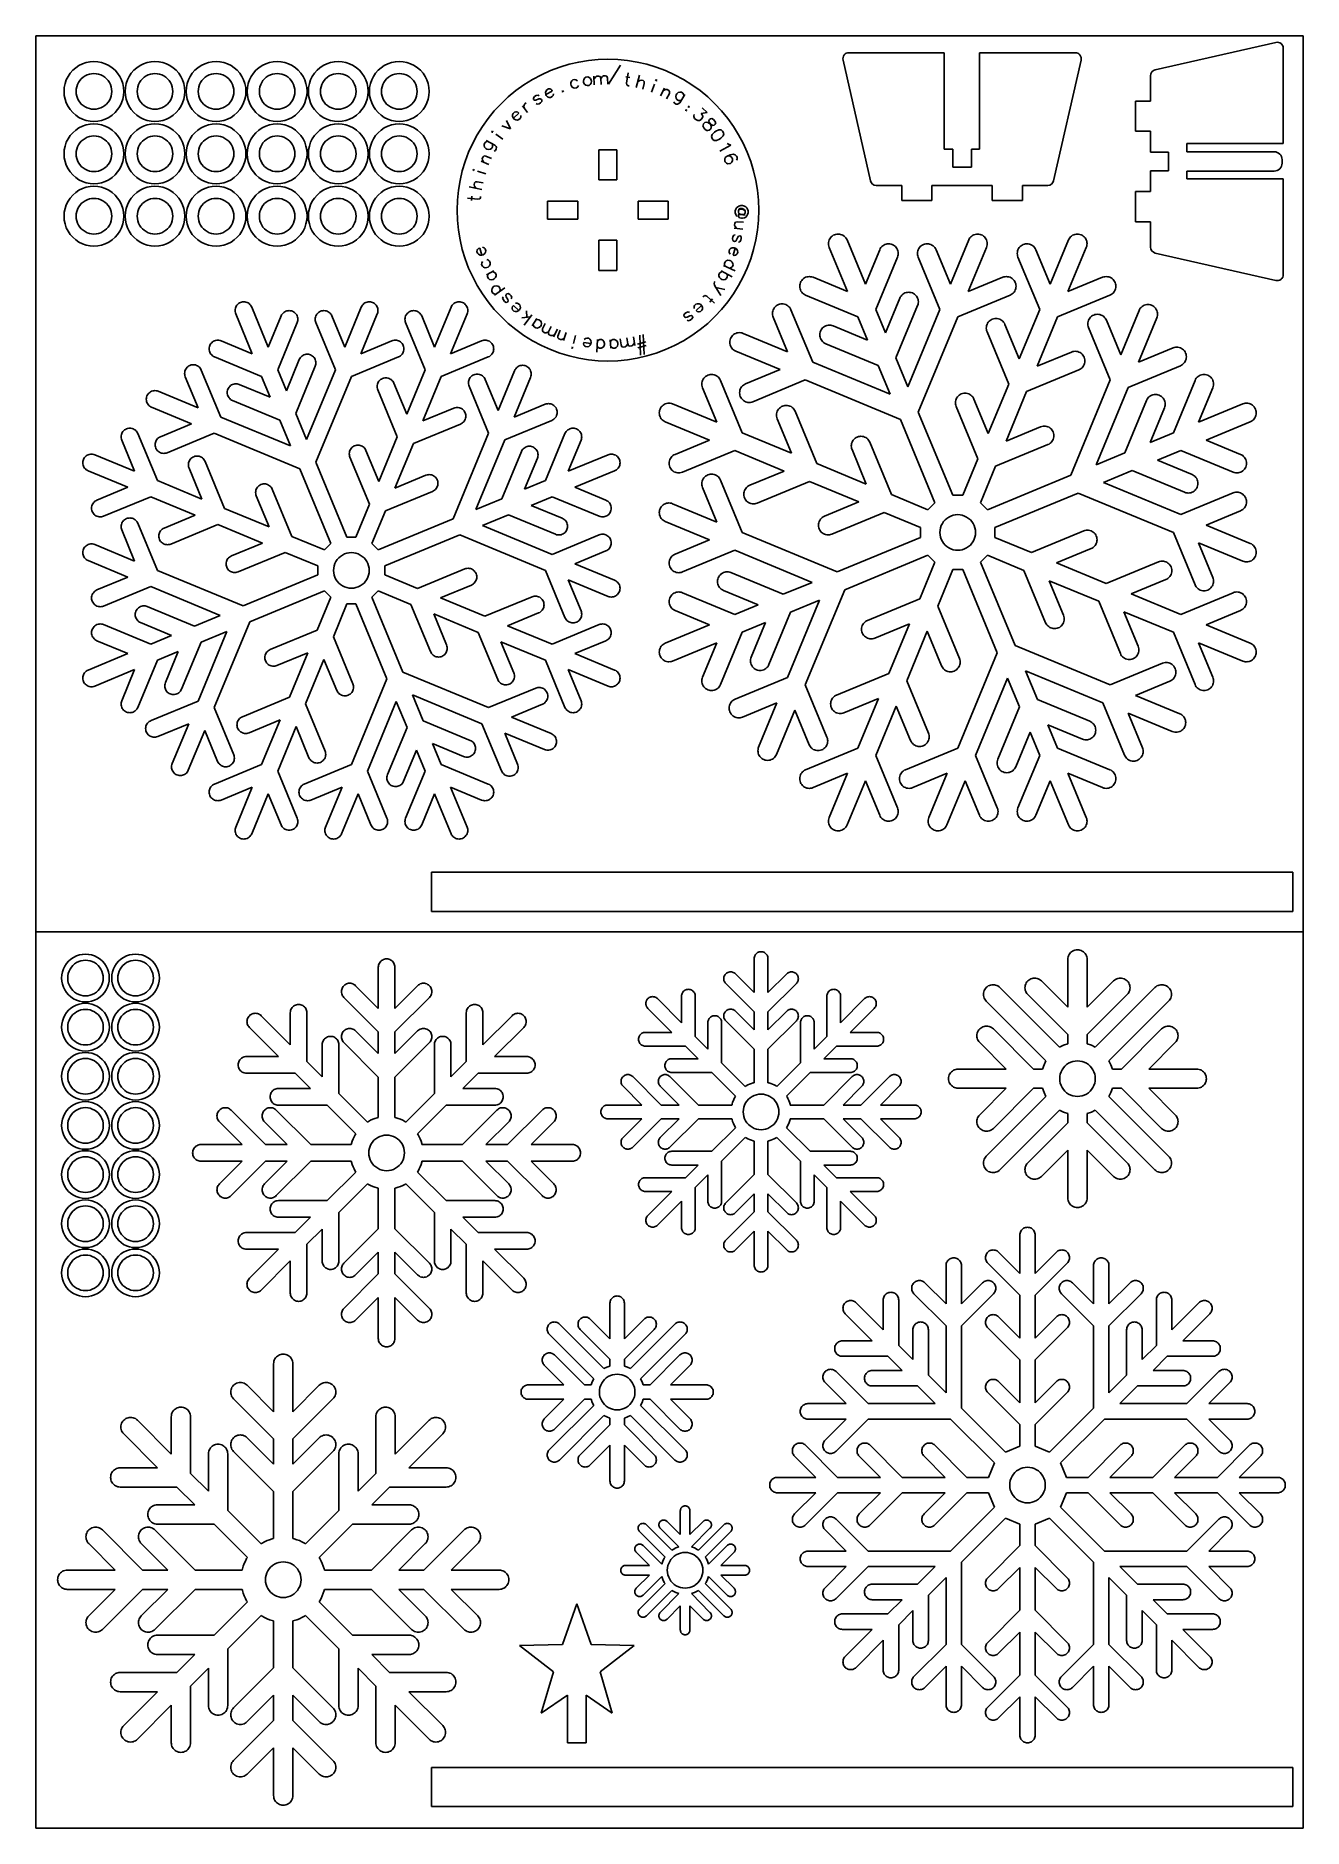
# Model space of a CAD drawing. Extents: x 0 to 210, y 0 to 297.
import ezdxf

# ---------------------------------------------------------------- set-up
doc = ezdxf.new("R2010")
doc.units = 0
doc.layers.add('Layer_1', color=7, linetype='CONTINUOUS')

msp = doc.modelspace()

# ---------------------------------------------------------------- linework, layer by layer
at = {"layer": 'Layer_1', "color": 7}
for p, q in [((0.000001, 296.999997), (210.000001, 296.999997)), ((0.000001, 0.000001), (0.000001, 296.999997)), ((210.000001, 296.999997), (210.000001, 0.000001)), ((134.725647, 294.21266), (150.522872, 294.21266)), ((150.522872, 278.212664), (150.522872, 294.21266)), ((156.372887, 278.212664), (156.372887, 294.21266)), ((156.372887, 294.21266), (172.220088, 294.21266)), ((205.488117, 295.909321), (185.488128, 291.363867)), ((206.709744, 294.934187), (206.709744, 279.136962)), ((96.866729, 292.146256), (94.885093, 289.006874)), ((133.750513, 292.991033), (138.295967, 272.991045)), ((168.64978, 272.991045), (173.195223, 292.991033)), ((84.951794, 288.208954), (84.679447, 288.075361)), ((85.17789, 288.207235), (84.951794, 288.208954)), ((85.313203, 288.160983), (85.17789, 288.207235)), ((85.493049, 288.023949), (85.313203, 288.160983)), ((88.65183, 289.289399), (88.629979, 288.97039)), ((88.629979, 288.97039), (88.680669, 288.774612)), ((88.796912, 289.535866), (88.65183, 289.289399)), ((88.680669, 288.774612), (88.854589, 288.506292)), ((88.967344, 289.684444), (88.796912, 289.535866)), ((88.854589, 288.506292), (89.10106, 288.361205)), ((89.261016, 289.76048), (88.967344, 289.684444)), ((89.10106, 288.361205), (89.322181, 288.314007)), ((89.482137, 289.713282), (89.261016, 289.76048)), ((89.322181, 288.314007), (89.615843, 288.390043)), ((89.728598, 289.568195), (89.482137, 289.713282)), ((89.615843, 288.390043), (89.786274, 288.538621)), ((89.786274, 288.538621), (89.931356, 288.785088)), ((90.796588, 289.784675), (90.742571, 289.469512)), ((90.742571, 289.469512), (90.773199, 289.269612)), ((90.773199, 289.269612), (90.91908, 288.985073)), ((90.965866, 290.015199), (90.796588, 289.784675)), ((90.91908, 288.985073), (91.149605, 288.815796)), ((91.150454, 290.145772), (90.965866, 290.015199)), ((91.149605, 288.815796), (91.364821, 288.746469)), ((91.450304, 290.191707), (91.150454, 290.145772)), ((91.364821, 288.746469), (91.664671, 288.792405)), ((91.66552, 290.122381), (91.450304, 290.191707)), ((91.664671, 288.792405), (91.849259, 288.922978)), ((91.896035, 289.953104), (91.66552, 290.122381)), ((91.849259, 288.922978), (92.018537, 289.153502)), ((92.041926, 289.668565), (91.896035, 289.953104)), ((92.018537, 289.153502), (92.072554, 289.468664)), ((92.072554, 289.468664), (92.041926, 289.668565)), ((92.469516, 290.293502), (92.541218, 288.87969)), ((92.490002, 289.889556), (92.777597, 290.20788)), ((92.777597, 290.20788), (92.97445, 290.319109)), ((92.97445, 290.319109), (93.277405, 290.334473)), ((93.277405, 290.334473), (93.484501, 290.24373)), ((93.484501, 290.24373), (93.600845, 289.945892)), ((93.600845, 289.945892), (93.88845, 290.264216)), ((93.600845, 289.945892), (93.652061, 288.936026)), ((93.88845, 290.264216), (94.085294, 290.375445)), ((94.085294, 290.375445), (94.388258, 290.390809)), ((94.388258, 290.390809), (94.595354, 290.300066)), ((94.595354, 290.300066), (94.711699, 290.002228)), ((94.711699, 290.002228), (94.762914, 288.992362)), ((97.744591, 290.229987), (98.444234, 290.122805)), ((98.151624, 290.883704), (97.89132, 289.18455)), ((97.89132, 289.18455), (97.945337, 288.869386)), ((97.945337, 288.869386), (98.129924, 288.738813)), ((98.129924, 288.738813), (98.329821, 288.708189)), ((100.013064, 290.483604), (99.480818, 288.427947)), ((99.734266, 289.406831), (100.103967, 289.624461)), ((100.103967, 289.624461), (100.325088, 289.671659)), ((100.325088, 289.671659), (100.61876, 289.595625)), ((100.811043, 289.128035), (100.557595, 288.149151)), ((100.61876, 289.595625), (100.789192, 289.447046)), ((100.789192, 289.447046), (100.811043, 289.128035)), ((102.536572, 288.981434), (102.044914, 287.653926)), ((102.817524, 289.740011), (102.687579, 289.680307)), ((102.687579, 289.680307), (102.747288, 289.550366)), ((102.747288, 289.550366), (102.877223, 289.61007)), ((102.877223, 289.61007), (102.817524, 289.740011)), ((104.152966, 288.319423), (103.529534, 287.048465)), ((103.97484, 287.956292), (104.380781, 288.095047)), ((104.380781, 288.095047), (104.606877, 288.096766)), ((104.606877, 288.096766), (104.879224, 287.963172)), ((184.70976, 290.388733), (184.70976, 286.18696)), ((12.574012, 287.789054), (12.574012, 287.789054)), ((14.574008, 287.789054), (14.574008, 287.789054)), ((22.693682, 287.789054), (22.693682, 287.789054)), ((24.693678, 287.789054), (24.693678, 287.789054)), ((32.813375, 287.789054), (32.813375, 287.789054)), ((34.813371, 287.789054), (34.813371, 287.789054)), ((42.933057, 287.789054), (42.933057, 287.789054)), ((44.933053, 287.789054), (44.933053, 287.789054)), ((53.052736, 287.789054), (53.052736, 287.789054)), ((55.052732, 287.789054), (55.052732, 287.789054)), ((63.172421, 287.789054), (63.172421, 287.789054)), ((65.172417, 287.789054), (65.172417, 287.789054)), ((80.620933, 285.429143), (81.487439, 284.309699)), ((80.886575, 285.251156), (80.922704, 285.534864)), ((80.992293, 284.949381), (80.886575, 285.251156)), ((80.922704, 285.534864), (81.020726, 285.738612)), ((81.020726, 285.738612), (81.260615, 285.924294)), ((82.64252, 286.930303), (82.438569, 286.684031)), ((82.438569, 286.684031), (82.459732, 286.45892)), ((82.459732, 286.45892), (82.652511, 286.340784)), ((82.899952, 287.090763), (82.64252, 286.930303)), ((82.652511, 286.340784), (82.877626, 286.361945)), ((82.877626, 286.361945), (83.360173, 286.543568)), ((83.080414, 285.654289), (82.887626, 285.772426)), ((83.210875, 287.165412), (82.899952, 287.090763)), ((83.391327, 285.728938), (83.080414, 285.654289)), ((83.403663, 287.047276), (83.210875, 287.165412)), ((83.360173, 286.543568), (83.585278, 286.56473)), ((83.648769, 285.889399), (83.391327, 285.728938)), ((83.585278, 286.56473), (83.778066, 286.446594)), ((83.85272, 286.135671), (83.648769, 285.889399)), ((83.778066, 286.446594), (83.831557, 286.360782)), ((83.831557, 286.360782), (83.85272, 286.135671)), ((84.542414, 287.895515), (84.449913, 287.624889)), ((84.449913, 287.624889), (84.492716, 287.30801)), ((84.492716, 287.308012), (85.582112, 287.842384)), ((84.492716, 287.30801), (84.581779, 287.126444)), ((84.679447, 288.075361), (84.542414, 287.895515)), ((84.581779, 287.126444), (84.806156, 286.898627)), ((84.806156, 286.898627), (85.076784, 286.806124)), ((85.076784, 286.806124), (85.30288, 286.804405)), ((85.30288, 286.804405), (85.575226, 286.937998)), ((85.582112, 287.842384), (85.493049, 288.023949)), ((85.575226, 286.937998), (85.712259, 287.117843)), ((85.712259, 287.117843), (85.80477, 287.38847)), ((87.288025, 287.904415), (87.228326, 287.774474)), ((87.228326, 287.774474), (87.35826, 287.714771)), ((87.417969, 287.844711), (87.288025, 287.904415)), ((87.35826, 287.714771), (87.417969, 287.844711)), ((104.973454, 287.466449), (104.528138, 286.558623)), ((104.879224, 287.963172), (105.016267, 287.783328)), ((105.016267, 287.783328), (104.973454, 287.466449)), ((105.841436, 285.861077), (105.723302, 286.053863)), ((106.098868, 285.700617), (105.841436, 285.861077)), ((106.107706, 287.244065), (106.033062, 286.933142)), ((106.033062, 286.933142), (106.097705, 286.654546)), ((106.097705, 286.654546), (106.21585, 286.461759)), ((106.323983, 285.679455), (106.098868, 285.700617)), ((106.214677, 287.415688), (106.107706, 287.244065)), ((106.460955, 287.619637), (106.214677, 287.415688)), ((106.21585, 286.461759), (106.473282, 286.301299)), ((106.463281, 285.71178), (106.323983, 285.679455)), ((106.739551, 287.684286), (106.460955, 287.619637)), ((106.70955, 285.915728), (106.463281, 285.71178)), ((106.473282, 286.301299), (106.698387, 286.280137)), ((106.698387, 286.280137), (106.976992, 286.344787)), ((107.565347, 287.288717), (106.70955, 285.915728)), ((106.964656, 287.663124), (106.739551, 287.684286)), ((107.222098, 287.502663), (106.964656, 287.663124)), ((107.340232, 287.309878), (107.222098, 287.502663)), ((107.404886, 287.031281), (107.340232, 287.309878)), ((108.258287, 285.317976), (108.116431, 285.299911)), ((108.116431, 285.299911), (108.134501, 285.158056)), ((108.134501, 285.158056), (108.276357, 285.176122)), ((108.276357, 285.176122), (108.258287, 285.317976)), ((182.20975, 286.18696), (184.70976, 286.18696)), ((182.20975, 286.18696), (182.20975, 281.186962)), ((77.994185, 282.99133), (78.67312, 281.608893)), ((79.002708, 283.927835), (78.995428, 283.641927)), ((78.995428, 283.641927), (79.131136, 283.352396)), ((79.079617, 284.140455), (79.002708, 283.927835)), ((79.299485, 284.349452), (79.079617, 284.140455)), ((79.131136, 283.352396), (79.270464, 283.205819)), ((79.131177, 283.352398), (80.010635, 284.188387)), ((79.270464, 283.205819), (79.552751, 283.05562)), ((79.515722, 284.415495), (79.299485, 284.349452)), ((79.65868, 284.411876), (79.515722, 284.415495)), ((79.552751, 283.05562), (79.838657, 283.04837)), ((79.871297, 284.334964), (79.65868, 284.411876)), ((79.838657, 283.04837), (80.054904, 283.114413)), ((80.010635, 284.188387), (79.871297, 284.334964)), ((80.054904, 283.114413), (80.274771, 283.32341)), ((80.274771, 283.32341), (80.35168, 283.536031)), ((80.35168, 283.536031), (80.358961, 283.821939)), ((107.825034, 284.758255), (107.683178, 284.740189)), ((107.683178, 284.740189), (107.701248, 284.598334)), ((107.701248, 284.598334), (107.843094, 284.6164)), ((107.843094, 284.6164), (107.825034, 284.758255)), ((109.014202, 283.750491), (109.080251, 283.966733)), ((109.017842, 283.607537), (109.014202, 283.750491)), ((109.16804, 283.325252), (109.017842, 283.607537)), ((109.387908, 283.116254), (109.16804, 283.325252)), ((109.677444, 282.980545), (109.387908, 283.116254)), ((109.96335, 282.987795), (109.677444, 282.980545)), ((110.245637, 283.137994), (109.96335, 282.987795)), ((111.217314, 284.306986), (110.220256, 284.138673)), ((110.220256, 284.138673), (110.440124, 283.929676)), ((110.384965, 283.284572), (110.245637, 283.137994)), ((110.520673, 283.574102), (110.384965, 283.284572)), ((110.411144, 285.073309), (111.217314, 284.306986)), ((110.440124, 283.929676), (110.517033, 283.717056)), ((110.517033, 283.717056), (110.520673, 283.574102)), ((110.542302, 282.078325), (110.553162, 282.220912)), ((110.553162, 282.220912), (110.640738, 282.429364)), ((110.640738, 282.429364), (110.870909, 282.626957)), ((110.870909, 282.626957), (111.090221, 282.681963)), ((111.090221, 282.681963), (111.375399, 282.660246)), ((111.375399, 282.660246), (111.649707, 282.495942)), ((111.627279, 283.143014), (111.539703, 282.934563)), ((111.539703, 282.934563), (111.59471, 282.715253)), ((111.59471, 282.715253), (111.781441, 282.342496)), ((111.780723, 283.274742), (111.627279, 283.143014)), ((111.649707, 282.495942), (111.989892, 282.254916)), ((112.000034, 283.329748), (111.780723, 283.274742)), ((111.781441, 282.342496), (111.902306, 282.046464)), ((111.989892, 282.254916), (112.198344, 282.167334)), ((112.274353, 283.165444), (112.000034, 283.329748)), ((112.198344, 282.167334), (112.417655, 282.22234)), ((112.537811, 282.858554), (112.274353, 283.165444)), ((112.417655, 282.22234), (112.571099, 282.354069)), ((112.658676, 282.56252), (112.537811, 282.858554)), ((112.571099, 282.354069), (112.658676, 282.56252)), ((74.442941, 279.318362), (74.295725, 279.05313)), ((74.62949, 279.446112), (74.442941, 279.318362)), ((74.904455, 279.524789), (74.62949, 279.446112)), ((74.639197, 279.672004), (76.053773, 278.886854)), ((75.682636, 281.184524), (75.541872, 281.159296)), ((75.541872, 281.159296), (75.567101, 281.01854)), ((75.567101, 281.01854), (75.707865, 281.043767)), ((75.707865, 281.043767), (75.682636, 281.184524)), ((76.205822, 280.69718), (77.367709, 279.888476)), ((77.203809, 282.070657), (78.67312, 281.608893)), ((110.663176, 281.782293), (110.542302, 282.078325)), ((110.926635, 281.475401), (110.663176, 281.782293)), ((111.200943, 281.311097), (110.926635, 281.475401)), ((111.343537, 281.300239), (111.200943, 281.311097)), ((111.562848, 281.355245), (111.343537, 281.300239)), ((111.793009, 281.552838), (111.562848, 281.355245)), ((111.880596, 281.761289), (111.793009, 281.552838)), ((111.902306, 282.046464), (111.880596, 281.761289)), ((112.093719, 280.661037), (111.960276, 280.321758)), ((111.960276, 280.321758), (112.050572, 280.015016)), ((112.050572, 280.015016), (112.166108, 279.849031)), ((112.450922, 281.032852), (112.093719, 280.661037)), ((112.166108, 279.849031), (112.422387, 279.657818)), ((112.422387, 279.657818), (112.786901, 279.665128)), ((112.699901, 281.206146), (112.450922, 281.032852)), ((113.172629, 281.411975), (112.699901, 281.206146)), ((112.786901, 279.665128), (113.25962, 279.870958)), ((113.537133, 281.419286), (113.172629, 281.411975)), ((113.25962, 279.870958), (113.508598, 280.044252)), ((113.508598, 280.044252), (113.865802, 280.416067)), ((113.793423, 281.228073), (113.537133, 281.419286)), ((113.908948, 281.062087), (113.793423, 281.228073)), ((113.865802, 280.416067), (113.999245, 280.755345)), ((113.999245, 280.755345), (113.908948, 281.062087)), ((182.20975, 281.186962), (184.70976, 281.186962)), ((184.70976, 281.186962), (184.70976, 277.736962)), ((12.574012, 277.452285), (12.574012, 277.452285)), ((14.574008, 277.452285), (14.574008, 277.452285)), ((22.693682, 277.452285), (22.693682, 277.452285)), ((24.693678, 277.452285), (24.693678, 277.452285)), ((32.813375, 277.452285), (32.813375, 277.452285)), ((34.813371, 277.452285), (34.813371, 277.452285)), ((42.933057, 277.452285), (42.933057, 277.452285)), ((44.933053, 277.452285), (44.933053, 277.452285)), ((53.052736, 277.452285), (53.052736, 277.452285)), ((55.052732, 277.452285), (55.052732, 277.452285)), ((63.172421, 277.452285), (63.172421, 277.452285)), ((65.172417, 277.452285), (65.172417, 277.452285)), ((73.782651, 276.211808), (75.083553, 275.653547)), ((73.982032, 276.676416), (74.101653, 276.955181)), ((73.995198, 276.450698), (73.982032, 276.676416)), ((74.154334, 276.052305), (73.995198, 276.450698)), ((74.101653, 276.955181), (74.274329, 277.101148)), ((74.274329, 277.101148), (74.592967, 277.074442)), ((74.295725, 279.05313), (74.286018, 278.827237)), ((74.286018, 278.827237), (74.364687, 278.552272)), ((74.364687, 278.552272), (74.580853, 278.316645)), ((74.580853, 278.316645), (74.757675, 278.218501)), ((74.592967, 277.074442), (75.522185, 276.675684)), ((74.757675, 278.218501), (75.071975, 278.159696)), ((75.071975, 278.159696), (75.34694, 278.238374)), ((75.34694, 278.238374), (75.5335, 278.366123)), ((75.5335, 278.366123), (75.680715, 278.631355)), ((75.690422, 278.857249), (75.611744, 279.132213)), ((75.680715, 278.631355), (75.690422, 278.857249)), ((76.152342, 278.02262), (75.965792, 277.894871)), ((76.053773, 278.886854), (76.26993, 278.651227)), ((76.299557, 278.287852), (76.152342, 278.02262)), ((76.26993, 278.651227), (76.309264, 278.513745)), ((76.309264, 278.513745), (76.299557, 278.287852)), ((93.299774, 273.118629), (93.299774, 278.118619)), ((93.299774, 278.118619), (96.299774, 278.118619)), ((96.299774, 278.118619), (96.299774, 273.118629)), ((115.171688, 278.908196), (113.315072, 277.877686)), ((114.247809, 276.815245), (114.141718, 276.54965)), ((114.141718, 276.54965), (114.168423, 276.231009)), ((114.168423, 276.231009), (114.208293, 276.138089)), ((114.579622, 277.06767), (114.247809, 276.815245)), ((114.572685, 279.153961), (114.759245, 279.026212)), ((115.044221, 277.267049), (114.579622, 277.06767)), ((114.89826, 277.094375), (114.579622, 277.06767)), ((114.759245, 279.026212), (115.171688, 278.908196)), ((115.163852, 276.988284), (114.89826, 277.094375)), ((115.54871, 277.373506), (115.044221, 277.267049)), ((115.376398, 276.749395), (115.163852, 276.988284)), ((115.336892, 276.072239), (115.442983, 276.337833)), ((115.416278, 276.656473), (115.376398, 276.749395)), ((115.442983, 276.337833), (115.416278, 276.656473)), ((115.907228, 277.30729), (115.54871, 277.373506)), ((116.119775, 277.068402), (115.907228, 277.30729)), ((116.080268, 276.391244), (116.22623, 276.563917)), ((116.199525, 276.882558), (116.119775, 277.068402)), ((116.22623, 276.563917), (116.199525, 276.882558)), ((150.522872, 278.212664), (151.922864, 278.212664)), ((151.922864, 275.21267), (151.922864, 278.212664)), ((155.022877, 275.21267), (155.022877, 278.212664)), ((155.022877, 278.212664), (156.372887, 278.212664)), ((187.709754, 277.736962), (184.70976, 277.736962)), ((187.709754, 277.736962), (187.709754, 274.636962)), ((190.709748, 279.136962), (206.709744, 279.136962)), ((190.709748, 279.136962), (190.709748, 277.78696)), ((190.709748, 277.78696), (205.209761, 277.78696)), ((206.509761, 276.486963), (206.509761, 275.886961)), ((72.558275, 274.872323), (72.431525, 274.806115)), ((72.431525, 274.806115), (72.497726, 274.679366)), ((72.497726, 274.679366), (72.624475, 274.745574)), ((72.624475, 274.745574), (72.558275, 274.872323)), ((73.203356, 274.563951), (74.554057, 274.140164)), ((114.208293, 276.138089), (114.420849, 275.899199)), ((114.420849, 275.899199), (114.686441, 275.793107)), ((114.686441, 275.793107), (115.005079, 275.819813)), ((115.005079, 275.819813), (115.098005, 275.859689)), ((115.098005, 275.859689), (115.336892, 276.072239)), ((151.922864, 275.21267), (155.022877, 275.21267)), ((187.709754, 274.636962), (184.70976, 274.636962)), ((184.70976, 274.636962), (184.70976, 271.186962)), ((205.209761, 274.586961), (190.709748, 274.586961)), ((190.709748, 274.586961), (190.709748, 273.286961)), ((190.709748, 273.286961), (206.709744, 273.286961)), ((206.709744, 273.286961), (206.709744, 257.439734)), ((71.830925, 271.967603), (73.910897, 271.540156)), ((72.19912, 269.714881), (72.27072, 270.419063)), ((72.626023, 272.320353), (72.687087, 272.617493)), ((72.684367, 272.101906), (72.626023, 272.320353)), ((72.920443, 271.743702), (72.684367, 272.101906)), ((72.687087, 272.617493), (72.826839, 272.795231)), ((72.826839, 272.795231), (73.144334, 272.833213)), ((73.144334, 272.833213), (74.134799, 272.629667)), ((73.668855, 270.175249), (73.689321, 270.376444)), ((96.299774, 273.118629), (93.299774, 273.118629)), ((139.271101, 272.212676), (143.472876, 272.212676)), ((143.472876, 269.712667), (143.472876, 272.212676)), ((148.472866, 269.712667), (148.472866, 272.212676)), ((148.472866, 272.212676), (158.472875, 272.212676)), ((158.472875, 269.712667), (158.472875, 272.212676)), ((163.472865, 269.712667), (163.472865, 272.212676)), ((163.472865, 272.212676), (167.674646, 272.212676)), ((182.20975, 271.186962), (184.70976, 271.186962)), ((182.20975, 271.186962), (182.20975, 266.186961)), ((71.525625, 270.088281), (73.235774, 269.914375)), ((73.235774, 269.914375), (73.547799, 269.984284)), ((73.547799, 269.984284), (73.668855, 270.175249)), ((84.799774, 269.618622), (89.799775, 269.618622)), ((84.799774, 266.618628), (84.799774, 269.618622)), ((89.799775, 269.618622), (89.799775, 266.618628)), ((99.799775, 269.618622), (104.799779, 269.618622)), ((99.799775, 266.618628), (99.799775, 269.618622)), ((104.799779, 269.618622), (104.799779, 266.618628)), ((116.00616, 268.286066), (115.905044, 267.982717)), ((115.905044, 267.982717), (115.905044, 267.679368)), ((115.905044, 267.679368), (116.00616, 267.376019)), ((116.107277, 268.488298), (116.00616, 268.286066)), ((116.00616, 267.376019), (116.107277, 267.173787)), ((116.309509, 268.690531), (116.107277, 268.488298)), ((116.511742, 268.791647), (116.309509, 268.690531)), ((116.511742, 268.286066), (116.410625, 268.083833)), ((116.511742, 268.184949), (116.410625, 268.083833)), ((116.410625, 268.083833), (116.410625, 267.780484)), ((116.410625, 267.780484), (116.511742, 267.578252)), ((116.511742, 267.477135), (116.410625, 267.274903)), ((116.511742, 267.376019), (116.410625, 267.274903)), ((116.815091, 268.892763), (116.511742, 268.791647)), ((116.713974, 268.387182), (116.511742, 268.286066)), ((116.713974, 268.286066), (116.511742, 268.184949)), ((116.511742, 267.578252), (116.713974, 267.477135)), ((116.713974, 267.477135), (116.511742, 267.477135)), ((116.713974, 267.376019), (116.511742, 267.376019)), ((117.017323, 268.387182), (116.713974, 268.387182)), ((117.017323, 268.286066), (116.713974, 268.286066)), ((117.522905, 267.376019), (116.713974, 267.477135)), ((117.522905, 267.274903), (116.713974, 267.376019)), ((117.118439, 268.892763), (116.815091, 268.892763)), ((117.320672, 268.286066), (117.017323, 268.387182)), ((117.320672, 268.184949), (117.017323, 268.286066)), ((117.421788, 268.791647), (117.118439, 268.892763)), ((117.219556, 267.376019), (117.421788, 267.477135)), ((117.421788, 268.184949), (117.320672, 268.286066)), ((117.522905, 267.982717), (117.320672, 268.184949)), ((117.624021, 268.690531), (117.421788, 268.791647)), ((117.522905, 267.982717), (117.421788, 268.184949)), ((117.421788, 267.477135), (117.522905, 267.679368)), ((117.522905, 267.679368), (117.522905, 267.982717)), ((117.826253, 268.488298), (117.624021, 268.690531)), ((117.92737, 268.286066), (117.826253, 268.488298)), ((117.826253, 267.173787), (117.92737, 267.376019)), ((118.028486, 267.982717), (117.92737, 268.286066)), ((117.92737, 267.376019), (118.028486, 267.679368)), ((118.028486, 267.679368), (118.028486, 267.982717)), ((119.799777, 268.118611), (119.799777, 268.118611)), ((143.472876, 269.712667), (148.472866, 269.712667)), ((158.472875, 269.712667), (163.472865, 269.712667)), ((12.574012, 267.115521), (12.574012, 267.115521)), ((14.574008, 267.115521), (14.574008, 267.115521)), ((22.693682, 267.115521), (22.693682, 267.115521)), ((24.693678, 267.115521), (24.693678, 267.115521)), ((32.813375, 267.115521), (32.813375, 267.115521)), ((34.813371, 267.115521), (34.813371, 267.115521)), ((42.933057, 267.115521), (42.933057, 267.115521)), ((44.933053, 267.115521), (44.933053, 267.115521)), ((53.052736, 267.115521), (53.052736, 267.115521)), ((55.052732, 267.115521), (55.052732, 267.115521)), ((63.172421, 267.115521), (63.172421, 267.115521)), ((65.172417, 267.115521), (65.172417, 267.115521)), ((89.799775, 266.618628), (84.799774, 266.618628)), ((104.799779, 266.618628), (99.799775, 266.618628)), ((117.148471, 264.991524), (115.740103, 265.134741)), ((115.821937, 265.939521), (115.791248, 265.637728)), ((115.791248, 265.637728), (115.871393, 265.426304)), ((115.942993, 266.130486), (115.821937, 265.939521)), ((115.871393, 265.426304), (116.142495, 265.093822)), ((116.255018, 266.200395), (115.942993, 266.130486)), ((116.107277, 267.173787), (116.208393, 267.07267)), ((117.260993, 266.098096), (116.255018, 266.200395)), ((116.410625, 267.274903), (116.410625, 267.07267)), ((116.410625, 267.07267), (116.612858, 266.870438)), ((116.612858, 266.870438), (116.916207, 266.769321)), ((116.916207, 266.769321), (117.118439, 266.769321)), ((117.118439, 266.769321), (117.421788, 266.870438)), ((117.421788, 266.870438), (117.624021, 266.971554)), ((117.624021, 266.971554), (117.826253, 267.173787)), ((182.20975, 266.186961), (184.70976, 266.186961)), ((184.70976, 266.186961), (184.70976, 261.985191)), ((73.135861, 261.482132), (73.099924, 261.258904)), ((73.202072, 261.608882), (73.135861, 261.482132)), ((73.364758, 261.765902), (73.202072, 261.608882)), ((73.557718, 261.826443), (73.364758, 261.765902)), ((73.920958, 260.668695), (73.557718, 261.826443)), ((74.293612, 261.845383), (74.040113, 261.9778)), ((74.450625, 261.682696), (74.293612, 261.845383)), ((74.541438, 261.393259), (74.450625, 261.682696)), ((74.505501, 261.170031), (74.541438, 261.393259)), ((93.299774, 258.118631), (93.299774, 263.118621)), ((93.299774, 263.118621), (96.299774, 263.118621)), ((96.299774, 263.118621), (96.299774, 258.118631)), ((114.963864, 261.586216), (114.873051, 261.296779)), ((115.120887, 261.748903), (114.963864, 261.586216)), ((115.374386, 261.881321), (115.120887, 261.748903)), ((115.694095, 261.886984), (115.374386, 261.881321)), ((115.440304, 263.415511), (115.501368, 263.71265)), ((115.478283, 263.098017), (115.440304, 263.415511)), ((115.656025, 262.958261), (115.478283, 263.098017)), ((115.501368, 263.71265), (115.661475, 263.989435)), ((115.887055, 261.826443), (115.523805, 260.668695)), ((115.755068, 262.937906), (115.656025, 262.958261)), ((115.661475, 263.989435), (115.879927, 264.047772)), ((115.887055, 261.826443), (115.694095, 261.886984)), ((115.97352, 262.996244), (115.755068, 262.937906)), ((116.146216, 261.639153), (115.887055, 261.826443)), ((116.113273, 263.173982), (115.97352, 262.996244)), ((116.31409, 263.64886), (116.113273, 263.173982)), ((116.278638, 261.385654), (116.146216, 261.639153)), ((116.314575, 261.162425), (116.278638, 261.385654)), ((116.453853, 263.826598), (116.31409, 263.64886)), ((116.448392, 262.795424), (116.666844, 262.853762)), ((116.672294, 263.884935), (116.453853, 263.826598)), ((116.666844, 262.853762), (116.826952, 263.130547)), ((116.850036, 263.74518), (116.672294, 263.884935)), ((116.826952, 263.130547), (116.888016, 263.427686)), ((116.888016, 263.427686), (116.850036, 263.74518)), ((131.342444, 262.562618), (131.356143, 262.353819)), ((131.356144, 262.771519), (131.342445, 262.562618)), ((131.396944, 262.976819), (131.356144, 262.771519)), ((131.356144, 262.353819), (131.396944, 262.148519)), ((131.464244, 263.175018), (131.396944, 262.976819)), ((131.396944, 262.148519), (131.464244, 261.950419)), ((131.556844, 263.362718), (131.464244, 263.175018)), ((131.464244, 261.950419), (134.501744, 254.617317)), ((131.673044, 263.536716), (131.556844, 263.362718)), ((131.811044, 263.694019), (131.673044, 263.536716)), ((131.968444, 263.832017), (131.811044, 263.694019)), ((132.142444, 263.948318), (131.968444, 263.832017)), ((132.330144, 264.040918), (132.142444, 263.948318)), ((132.528344, 264.108118), (132.330144, 264.040918)), ((132.733644, 264.149017), (132.528344, 264.108118)), ((132.942444, 264.162716), (132.733644, 264.149029)), ((133.151244, 264.149017), (132.942444, 264.162705)), ((133.356544, 264.108118), (133.151244, 264.149017)), ((133.554744, 264.040918), (133.356544, 264.108118)), ((133.742444, 263.948318), (133.554744, 264.040918)), ((133.916444, 263.832017), (133.742444, 263.948318)), ((134.073844, 263.694019), (133.916444, 263.832017)), ((134.211844, 263.536716), (134.073844, 263.694019)), ((134.328144, 263.362718), (134.211844, 263.536716)), ((134.420644, 263.175018), (134.328144, 263.362718)), ((137.458144, 255.841916), (134.420644, 263.175018)), ((139.826444, 261.559617), (137.458144, 255.841916)), ((139.919044, 261.747317), (139.826444, 261.559617)), ((140.035344, 261.921319), (139.919044, 261.747317)), ((140.173344, 262.078717), (140.035344, 261.921319)), ((140.330644, 262.216718), (140.173344, 262.078717)), ((140.504644, 262.332917), (140.330644, 262.216718)), ((140.692344, 262.425517), (140.504644, 262.332917)), ((140.890544, 262.492819), (140.692344, 262.425517)), ((141.095844, 262.533617), (140.890544, 262.492819)), ((141.304644, 262.547319), (141.095844, 262.533631)), ((141.513544, 262.533617), (141.304644, 262.547305)), ((141.718844, 262.492819), (141.513544, 262.533617)), ((141.916944, 262.425517), (141.718844, 262.492819)), ((142.104644, 262.332917), (141.916944, 262.425517)), ((142.278744, 262.216718), (142.104644, 262.332917)), ((142.436044, 262.078717), (142.278744, 262.216718)), ((142.574044, 261.921319), (142.436044, 262.078717)), ((142.690344, 261.747317), (142.574044, 261.921319)), ((142.782884, 261.559617), (142.690344, 261.747317)), ((142.850164, 261.361418), (142.782884, 261.559617)), ((142.890994, 261.156217), (142.850164, 261.361418)), ((146.148824, 261.361418), (146.107984, 261.156217)), ((146.216094, 261.559617), (146.148824, 261.361418)), ((146.308654, 261.747317), (146.216094, 261.559617)), ((146.424924, 261.921319), (146.308654, 261.747317)), ((146.562934, 262.078717), (146.424924, 261.921319)), ((146.720274, 262.216718), (146.562934, 262.078717)), ((146.894304, 262.332917), (146.720274, 262.216718)), ((147.082004, 262.425517), (146.894304, 262.332917)), ((147.280184, 262.492819), (147.082004, 262.425517)), ((147.485464, 262.533617), (147.280184, 262.492819)), ((147.694294, 262.547319), (147.485464, 262.533631)), ((147.903144, 262.533617), (147.694294, 262.547305)), ((148.108414, 262.492819), (147.903144, 262.533617)), ((148.306594, 262.425517), (148.108414, 262.492819)), ((148.494294, 262.332917), (148.306594, 262.425517)), ((148.668324, 262.216718), (148.494294, 262.332917)), ((148.825674, 262.078717), (148.668324, 262.216718)), ((148.963654, 261.921319), (148.825674, 262.078717)), ((149.079944, 261.747317), (148.963654, 261.921319)), ((149.172504, 261.559617), (149.079944, 261.747317)), ((151.540864, 255.841916), (149.172504, 261.559617)), ((154.578314, 263.175018), (151.540857, 255.841933)), ((154.497274, 254.617317), (157.534714, 261.950419)), ((154.670874, 263.362718), (154.578314, 263.175018)), ((154.787144, 263.536716), (154.670874, 263.362718)), ((154.925144, 263.694019), (154.787144, 263.536716)), ((155.082494, 263.832017), (154.925144, 263.694019)), ((155.256514, 263.948318), (155.082494, 263.832017)), ((155.444214, 264.040918), (155.256514, 263.948318)), ((155.642394, 264.108118), (155.444214, 264.040918)), ((155.847674, 264.149017), (155.642394, 264.108118)), ((156.056524, 264.162716), (155.847674, 264.149029)), ((156.265354, 264.149017), (156.056524, 264.162705)), ((156.470624, 264.108118), (156.265354, 264.149017)), ((156.668814, 264.040918), (156.470624, 264.108118)), ((156.856504, 263.948318), (156.668814, 264.040918)), ((157.030534, 263.832017), (156.856504, 263.948318)), ((157.187884, 263.694019), (157.030534, 263.832017)), ((157.325884, 263.536716), (157.187884, 263.694019)), ((157.442154, 263.362718), (157.325884, 263.536716)), ((157.534714, 263.175018), (157.442154, 263.362718)), ((157.601994, 262.976819), (157.534714, 263.175018)), ((157.534714, 261.950419), (157.601994, 262.148519)), ((157.642824, 262.771519), (157.601994, 262.976819)), ((157.601994, 262.148519), (157.642824, 262.353819)), ((157.656514, 262.562618), (157.642823, 262.771519)), ((157.642824, 262.353819), (157.656514, 262.562618)), ((162.680724, 261.361418), (162.639894, 261.156217)), ((162.748004, 261.559617), (162.680724, 261.361418)), ((162.840544, 261.747317), (162.748004, 261.559617)), ((162.956844, 261.921319), (162.840544, 261.747317)), ((163.094844, 262.078717), (162.956844, 261.921319)), ((163.252144, 262.216718), (163.094844, 262.078717)), ((163.426244, 262.332917), (163.252144, 262.216718)), ((163.613944, 262.425517), (163.426244, 262.332917)), ((163.812044, 262.492819), (163.613944, 262.425517)), ((164.017344, 262.533617), (163.812044, 262.492819)), ((164.226244, 262.547319), (164.017344, 262.533631)), ((164.435044, 262.533617), (164.226244, 262.547305)), ((164.640344, 262.492819), (164.435044, 262.533617)), ((164.838544, 262.425517), (164.640344, 262.492819)), ((165.026244, 262.332917), (164.838544, 262.425517)), ((165.200244, 262.216718), (165.026244, 262.332917)), ((165.357544, 262.078717), (165.200244, 262.216718)), ((165.495544, 261.921319), (165.357544, 262.078717)), ((165.611844, 261.747317), (165.495544, 261.921319)), ((165.704444, 261.559617), (165.611844, 261.747317)), ((168.072744, 255.841916), (165.704444, 261.559617)), ((171.110244, 263.175018), (168.072744, 255.841916)), ((171.029144, 254.617317), (174.066644, 261.950419)), ((171.202744, 263.362718), (171.110244, 263.175018)), ((171.319044, 263.536716), (171.202744, 263.362718)), ((171.457044, 263.694019), (171.319044, 263.536716)), ((171.614444, 263.832017), (171.457044, 263.694019)), ((171.788444, 263.948318), (171.614444, 263.832017)), ((171.976144, 264.040918), (171.788444, 263.948318)), ((172.174344, 264.108118), (171.976144, 264.040918)), ((172.379644, 264.149017), (172.174344, 264.108118)), ((172.588444, 264.162716), (172.379644, 264.149029)), ((172.797244, 264.149017), (172.588444, 264.162705)), ((173.002544, 264.108118), (172.797244, 264.149017)), ((173.200744, 264.040918), (173.002544, 264.108118)), ((173.388444, 263.948318), (173.200744, 264.040918)), ((173.562444, 263.832017), (173.388444, 263.948318)), ((173.719844, 263.694019), (173.562444, 263.832017)), ((173.857844, 263.536716), (173.719844, 263.694019)), ((173.974044, 263.362718), (173.857844, 263.536716)), ((174.066644, 263.175018), (173.974044, 263.362718)), ((174.133944, 262.976819), (174.066644, 263.175018)), ((174.066644, 261.950419), (174.133944, 262.148519)), ((174.174744, 262.771519), (174.133944, 262.976819)), ((174.133944, 262.148519), (174.174744, 262.353819)), ((174.174744, 262.353819), (174.188443, 262.562618)), ((174.188444, 262.562618), (174.174745, 262.771519)), ((73.099924, 261.258904), (73.190737, 260.969467)), ((73.190737, 260.969467), (73.34775, 260.80678)), ((73.34775, 260.80678), (73.601249, 260.674363)), ((73.601249, 260.674363), (73.920958, 260.6687)), ((73.886002, 259.337639), (73.872837, 259.11192)), ((73.872837, 259.11192), (73.992457, 258.833155)), ((73.992093, 259.603234), (73.886002, 259.337639)), ((73.920958, 260.6687), (74.113918, 260.729241)), ((73.992457, 258.833155), (74.165134, 258.687187)), ((74.113918, 260.729241), (74.373089, 260.916531)), ((74.165134, 258.687187), (74.430726, 258.581096)), ((74.373089, 260.916531), (74.505501, 261.170031)), ((74.430726, 258.581096), (74.749373, 258.607802)), ((75.001062, 259.816148), (74.73547, 259.92224)), ((74.749373, 258.607802), (74.935215, 258.687553)), ((74.935215, 258.687553), (75.174102, 258.900103)), ((75.173738, 259.670181), (75.001062, 259.816148)), ((75.293359, 259.391417), (75.173738, 259.670181)), ((75.174102, 258.900103), (75.280193, 259.165698)), ((75.280193, 259.165698), (75.293359, 259.391417)), ((115.900453, 258.082613), (113.949101, 258.920004)), ((114.228233, 259.570455), (114.108612, 259.291691)), ((114.108612, 259.291691), (114.121778, 259.065972)), ((114.121778, 259.065972), (114.227869, 258.800377)), ((114.400909, 259.716422), (114.228233, 259.570455)), ((114.666501, 259.822515), (114.400909, 259.716422)), ((114.985139, 259.795809), (114.666501, 259.822515)), ((114.873051, 261.296779), (114.908988, 261.073551)), ((114.908988, 261.073551), (115.04141, 260.820051)), ((114.971245, 258.481371), (115.236837, 258.587462)), ((115.17099, 259.716057), (114.985139, 259.795809)), ((115.409878, 259.503508), (115.17099, 259.716057)), ((115.236837, 258.587462), (115.409514, 258.73343)), ((115.409514, 258.73343), (115.529134, 259.012194)), ((115.515969, 259.237914), (115.409878, 259.503508)), ((115.529134, 259.012194), (115.515969, 259.237914)), ((115.523805, 260.668695), (115.716766, 260.608154)), ((115.716766, 260.608154), (115.93999, 260.644092)), ((115.93999, 260.644092), (116.066739, 260.7103)), ((116.066739, 260.7103), (116.223763, 260.872988)), ((116.223763, 260.872988), (116.314575, 261.162425)), ((139.189944, 251.660918), (142.782884, 260.335018)), ((142.782884, 260.335018), (142.850164, 260.533217)), ((142.850164, 260.533217), (142.890994, 260.738517)), ((142.904684, 260.947316), (142.890993, 261.156217)), ((142.890994, 260.738517), (142.904684, 260.947316)), ((146.094304, 260.947316), (146.107983, 260.738517)), ((146.107984, 261.156217), (146.094305, 260.947316)), ((146.107984, 260.738517), (146.148824, 260.533217)), ((146.148824, 260.533217), (146.216094, 260.335018)), ((146.216094, 260.335018), (149.809034, 251.660918)), ((162.639894, 261.156217), (162.626203, 260.947316)), ((162.626204, 260.947316), (162.639895, 260.738517)), ((162.639894, 260.738517), (162.680724, 260.533217)), ((162.680724, 260.533217), (162.748004, 260.335018)), ((162.748004, 260.335018), (166.340944, 251.660918)), ((185.488128, 261.010057), (205.488117, 256.464603)), ((74.669208, 257.394509), (75.906963, 258.081516)), ((74.934447, 257.541725), (74.855768, 257.266759)), ((74.855768, 257.266759), (74.865475, 257.040867)), ((74.865475, 257.040867), (75.01269, 256.775634)), ((75.01269, 256.775634), (75.19924, 256.647885)), ((75.19924, 256.647885), (75.474205, 256.569208)), ((75.474205, 256.569208), (75.788515, 256.628013)), ((75.91669, 257.855623), (75.641725, 257.934301)), ((75.786442, 255.390431), (75.952425, 255.505961)), ((75.788515, 256.628013), (75.965337, 256.726156)), ((76.10325, 257.727874), (75.91669, 257.855623)), ((75.952425, 255.505961), (76.259171, 255.596262)), ((75.965337, 256.726156), (76.181493, 256.961782)), ((76.250465, 257.462642), (76.10325, 257.727874)), ((76.181493, 256.961782), (76.260172, 257.236748)), ((76.260172, 257.236748), (76.250465, 257.462642)), ((76.259171, 255.596262), (76.540689, 255.545806)), ((76.540689, 255.545806), (76.73921, 255.437585)), ((76.73921, 255.437585), (76.912503, 255.188607)), ((96.299774, 258.118631), (93.299774, 258.118631)), ((112.406785, 255.981838), (112.439314, 256.205588)), ((112.457242, 255.700325), (112.406785, 255.981838)), ((112.439314, 256.205588), (112.497082, 256.288581)), ((112.673681, 255.303281), (112.457242, 255.700325)), ((113.184591, 257.236749), (113.194299, 257.462642)), ((113.26327, 256.961783), (113.184591, 257.236749)), ((113.194299, 257.462642), (113.341514, 257.727874)), ((113.479436, 256.726157), (113.26327, 256.961783)), ((113.341514, 257.727874), (113.528073, 257.855624)), ((113.656258, 256.628014), (113.479436, 256.726157)), ((113.528073, 257.855624), (113.803039, 257.934302)), ((115.394427, 257.051006), (113.537811, 258.081517)), ((113.970558, 256.569209), (113.656258, 256.628014)), ((114.245524, 256.647886), (113.970558, 256.569209)), ((114.432073, 256.775635), (114.245524, 256.647886)), ((114.579298, 257.040868), (114.432073, 256.775635)), ((114.510327, 257.541726), (114.589006, 257.26676)), ((114.589006, 257.26676), (114.579298, 257.040868)), ((126.571644, 255.507418), (126.585343, 255.298619)), ((126.585344, 255.716319), (126.571645, 255.507418)), ((126.626144, 255.921619), (126.585344, 255.716319)), ((126.693444, 256.119719), (126.626144, 255.921619)), ((126.786044, 256.307416), (126.693444, 256.119719)), ((126.902344, 256.481516), (126.786044, 256.307416)), ((127.040344, 256.638819), (126.902344, 256.481516)), ((127.197644, 256.776817), (127.040344, 256.638819)), ((127.371644, 256.893118), (127.197644, 256.776817)), ((127.559344, 256.985718), (127.371644, 256.893118)), ((127.757544, 257.052918), (127.559344, 256.985718)), ((127.962844, 257.093817), (127.757544, 257.052918)), ((128.171644, 257.107418), (127.962844, 257.093814)), ((128.380544, 257.093817), (128.171644, 257.10742)), ((128.585744, 257.052918), (128.380544, 257.093817)), ((128.783944, 256.985718), (128.585744, 257.052918)), ((134.501744, 254.617317), (128.783944, 256.985718)), ((160.214984, 256.985718), (154.497274, 254.617317)), ((160.413184, 257.052918), (160.214984, 256.985718)), ((160.618444, 257.093817), (160.413184, 257.052918)), ((160.827284, 257.107418), (160.618444, 257.093814)), ((161.036124, 257.093817), (160.827284, 257.10742)), ((161.241394, 257.052918), (161.036124, 257.093817)), ((161.439574, 256.985718), (161.241394, 257.052918)), ((161.627274, 256.893118), (161.439574, 256.985718)), ((161.801304, 256.776817), (161.627274, 256.893118)), ((161.958654, 256.638819), (161.801304, 256.776817)), ((162.096654, 256.481516), (161.958654, 256.638819)), ((162.212924, 256.307416), (162.096654, 256.481516)), ((162.305484, 256.119719), (162.212924, 256.307416)), ((162.372764, 255.921619), (162.305484, 256.119719)), ((162.413594, 255.716319), (162.372764, 255.921619)), ((162.413594, 255.298619), (162.427273, 255.507418)), ((162.427274, 255.507418), (162.413595, 255.716319)), ((176.746944, 256.985718), (171.029144, 254.617317)), ((176.945144, 257.052918), (176.746944, 256.985718)), ((177.150344, 257.093817), (176.945144, 257.052918)), ((177.359244, 257.107418), (177.150344, 257.093814)), ((177.568044, 257.093817), (177.359244, 257.10742)), ((177.773344, 257.052918), (177.568044, 257.093817)), ((177.971544, 256.985718), (177.773344, 257.052918)), ((178.159244, 256.893118), (177.971544, 256.985718)), ((178.333244, 256.776817), (178.159244, 256.893118)), ((178.490544, 256.638819), (178.333244, 256.776817)), ((178.628544, 256.481516), (178.490544, 256.638819)), ((178.744844, 256.307416), (178.628544, 256.481516)), ((178.837444, 256.119719), (178.744844, 256.307416)), ((178.904744, 255.921619), (178.837444, 256.119719)), ((178.945544, 255.716319), (178.904744, 255.921619)), ((178.945544, 255.298619), (178.959243, 255.507418)), ((178.959244, 255.507418), (178.945545, 255.716319)), ((33.432385, 252.502937), (33.308185, 252.361337)), ((33.573985, 252.627137), (33.432385, 252.502937)), ((33.730585, 252.731737), (33.573985, 252.627137)), ((33.899485, 252.815038), (33.730585, 252.731737)), ((34.077885, 252.875636), (33.899485, 252.815038)), ((34.262585, 252.912337), (34.077885, 252.875636)), ((34.450585, 252.924737), (34.262585, 252.912348)), ((34.638585, 252.912337), (34.450585, 252.924726)), ((34.823285, 252.875636), (34.638585, 252.912337)), ((35.001685, 252.815038), (34.823285, 252.875636)), ((35.170585, 252.731737), (35.001685, 252.815038)), ((35.327185, 252.627137), (35.170585, 252.731737)), ((35.468785, 252.502937), (35.327185, 252.627137)), ((35.592985, 252.361337), (35.468785, 252.502937)), ((54.235015, 252.502937), (54.110815, 252.361337)), ((54.376625, 252.627137), (54.235015, 252.502937)), ((54.533245, 252.731737), (54.376625, 252.627137)), ((54.702185, 252.815038), (54.533245, 252.731737)), ((54.880545, 252.875636), (54.702185, 252.815038)), ((55.065285, 252.912337), (54.880545, 252.875636)), ((55.253245, 252.924737), (55.065285, 252.912348)), ((55.441205, 252.912337), (55.253245, 252.924726)), ((55.625945, 252.875636), (55.441205, 252.912337)), ((55.804315, 252.815038), (55.625945, 252.875636)), ((55.973245, 252.731737), (55.804315, 252.815038)), ((56.129865, 252.627137), (55.973245, 252.731737)), ((56.271475, 252.502937), (56.129865, 252.627137)), ((56.395675, 252.361337), (56.271475, 252.502937)), ((69.113785, 252.502937), (68.989585, 252.361337)), ((69.255385, 252.627137), (69.113785, 252.502937)), ((69.411985, 252.731737), (69.255385, 252.627137)), ((69.580885, 252.815038), (69.411985, 252.731737)), ((69.759285, 252.875636), (69.580885, 252.815038)), ((69.943985, 252.912337), (69.759285, 252.875636)), ((70.131985, 252.924737), (69.943985, 252.912348)), ((70.319985, 252.912337), (70.131985, 252.924737)), ((70.504685, 252.875636), (70.319985, 252.912337)), ((70.683085, 252.815038), (70.504685, 252.875636)), ((70.851985, 252.731737), (70.683085, 252.815038)), ((71.008585, 252.627137), (70.851985, 252.731737)), ((71.150185, 252.502937), (71.008585, 252.627137)), ((71.274385, 252.361337), (71.150185, 252.502937)), ((75.544774, 254.852631), (75.595231, 255.134146)), ((75.577314, 254.628882), (75.544774, 254.852631)), ((75.750607, 254.379905), (75.577314, 254.628882)), ((75.595231, 255.134146), (75.786442, 255.390431)), ((75.949128, 254.271684), (75.750607, 254.379905)), ((76.230636, 254.221228), (75.949128, 254.271684)), ((75.981667, 254.047934), (77.724508, 255.260988)), ((76.945033, 254.964858), (76.894586, 254.683343)), ((76.912503, 255.188607), (76.945033, 254.964858)), ((77.441716, 253.732967), (77.354139, 253.524515)), ((77.354139, 253.524515), (77.475003, 253.228482)), ((77.475003, 253.228482), (77.672595, 252.998313)), ((77.672595, 252.998313), (77.946913, 252.83401)), ((77.891198, 253.985565), (77.978775, 254.194018)), ((77.946205, 253.766255), (77.891198, 253.985565)), ((78.198804, 253.316777), (77.946205, 253.766255)), ((77.946913, 252.83401), (78.166224, 252.889016)), ((77.978775, 254.194018), (78.055502, 254.259882)), ((78.055502, 254.259882), (78.274813, 254.314887)), ((78.166224, 252.889016), (78.253801, 253.097467)), ((78.253801, 253.097467), (78.198804, 253.316777)), ((78.274813, 254.314887), (78.549121, 254.150583)), ((78.549121, 254.150583), (78.746722, 253.920415)), ((78.746722, 253.920415), (78.867587, 253.624382)), ((78.867587, 253.624382), (78.78001, 253.415931)), ((79.765388, 252.68337), (79.479482, 252.67613)), ((79.981625, 252.617327), (79.765388, 252.68337)), ((80.201492, 252.408329), (79.981625, 252.617327)), ((109.389859, 252.547663), (109.170002, 252.338664)), ((109.606107, 252.613706), (109.389859, 252.547663)), ((109.892013, 252.606466), (109.606107, 252.613706)), ((110.174299, 252.456266), (109.892013, 252.606466)), ((110.313627, 252.309689), (110.174299, 252.456266)), ((110.663176, 253.879791), (110.531442, 253.726346)), ((110.871627, 253.967372), (110.663176, 253.879791)), ((111.167655, 253.846502), (110.871627, 253.967372)), ((112.471944, 252.726807), (111.167655, 253.846502)), ((112.132477, 253.418026), (111.671427, 252.880967)), ((114.182164, 254.992533), (112.673681, 255.303281)), ((113.488992, 253.996622), (112.673681, 255.303281)), ((123.041243, 252.467518), (122.853543, 252.374918)), ((123.239443, 252.534816), (123.041243, 252.467518)), ((123.444745, 252.575617), (123.239443, 252.534816)), ((123.653544, 252.589316), (123.444745, 252.575629)), ((123.862344, 252.575617), (123.653544, 252.589305)), ((124.067643, 252.534816), (123.862344, 252.575617)), ((124.265845, 252.467518), (124.067643, 252.534816)), ((124.453543, 252.374918), (124.265845, 252.467518)), ((126.585344, 255.298619), (126.626144, 255.093319)), ((126.626144, 255.093319), (126.693444, 254.895216)), ((126.693444, 254.895216), (126.786044, 254.707417)), ((126.786044, 254.707417), (126.902344, 254.533418)), ((126.902344, 254.533418), (127.040344, 254.376119)), ((127.040344, 254.376119), (127.197644, 254.238118)), ((127.197644, 254.238118), (127.371644, 254.121817)), ((127.371644, 254.121817), (127.559344, 254.029217)), ((127.559344, 254.029217), (136.233544, 250.436316)), ((143.155824, 253.521818), (140.787444, 247.804117)), ((143.248384, 253.709617), (143.155824, 253.521818)), ((143.364654, 253.883619), (143.248384, 253.709617)), ((143.502654, 254.040918), (143.364654, 253.883619)), ((143.660004, 254.178919), (143.502654, 254.040918)), ((143.834034, 254.295217), (143.660004, 254.178919)), ((144.021734, 254.387817), (143.834034, 254.295217)), ((144.219914, 254.455017), (144.021734, 254.387817)), ((144.425184, 254.495917), (144.219914, 254.455017)), ((144.634024, 254.509618), (144.425184, 254.495931)), ((144.842864, 254.495917), (144.634024, 254.509604)), ((145.048144, 254.455017), (144.842864, 254.495917)), ((145.246324, 254.387817), (145.048144, 254.455017)), ((145.434024, 254.295217), (145.246324, 254.387817)), ((145.608054, 254.178919), (145.434024, 254.295217)), ((145.765394, 254.040918), (145.608054, 254.178919)), ((145.903394, 253.883619), (145.765394, 254.040918)), ((146.019674, 253.709617), (145.903394, 253.883619)), ((146.112234, 253.521818), (146.019674, 253.709617)), ((146.179504, 253.323718), (146.112234, 253.521818)), ((146.112234, 252.297318), (146.179504, 252.495418)), ((146.220344, 253.118418), (146.179504, 253.323718)), ((146.179504, 252.495418), (146.220344, 252.700718)), ((146.220344, 252.700718), (146.234023, 252.909619)), ((146.234024, 252.909619), (146.220345, 253.118418)), ((152.765444, 250.436316), (161.439574, 254.029217)), ((161.439574, 254.029217), (161.627274, 254.121817)), ((161.627274, 254.121817), (161.801304, 254.238118)), ((161.801304, 254.238118), (161.958654, 254.376119)), ((161.958654, 254.376119), (162.096654, 254.533418)), ((162.096654, 254.533418), (162.212924, 254.707417)), ((162.212924, 254.707417), (162.305484, 254.895216)), ((162.305484, 254.895216), (162.372764, 255.093319)), ((162.372764, 255.093319), (162.413594, 255.298619)), ((169.297344, 250.436316), (177.971544, 254.029217)), ((177.971544, 254.029217), (178.159244, 254.121817)), ((178.159244, 254.121817), (178.333244, 254.238118)), ((178.333244, 254.238118), (178.490544, 254.376119)), ((178.490544, 254.376119), (178.628544, 254.533418)), ((178.628544, 254.533418), (178.744844, 254.707417)), ((178.744844, 254.707417), (178.837444, 254.895216)), ((178.837444, 254.895216), (178.904744, 255.093319)), ((178.904744, 255.093319), (178.945544, 255.298619)), ((184.069445, 252.459116), (183.864143, 252.418318)), ((184.278245, 252.472818), (184.069445, 252.45913)), ((184.487143, 252.459116), (184.278245, 252.472804)), ((184.692344, 252.418318), (184.487143, 252.459116)), ((33.010585, 251.484738), (33.022884, 251.296739)), ((33.022885, 251.672636), (33.010586, 251.484738)), ((33.059685, 251.857438), (33.022885, 251.672636)), ((33.022885, 251.296739), (33.059685, 251.111937)), ((33.120185, 252.035737), (33.059685, 251.857438)), ((33.059685, 251.111937), (33.120185, 250.933637)), ((33.203485, 252.204738), (33.120185, 252.035737)), ((33.120185, 250.933637), (35.853885, 244.333837)), ((33.308185, 252.361337), (33.203485, 252.204738)), ((35.697685, 252.204738), (35.592985, 252.361337)), ((35.780985, 252.035737), (35.697685, 252.204738)), ((38.514685, 245.436039), (35.780985, 252.035737)), ((40.646185, 250.581937), (38.514685, 245.436039)), ((40.729485, 250.750836), (40.646185, 250.581937)), ((40.834185, 250.907537), (40.729485, 250.750836)), ((40.958385, 251.049137), (40.834185, 250.907537)), ((41.099985, 251.173337), (40.958385, 251.049137)), ((41.256585, 251.277937), (41.099985, 251.173337)), ((41.425485, 251.361238), (41.256585, 251.277937)), ((41.603885, 251.421836), (41.425485, 251.361238)), ((41.788685, 251.458537), (41.603885, 251.421836)), ((41.976585, 251.470839), (41.788685, 251.458534)), ((42.164585, 251.458537), (41.976585, 251.470841)), ((42.349295, 251.421836), (42.164585, 251.458537)), ((42.527655, 251.361238), (42.349295, 251.421836)), ((42.696605, 251.277937), (42.527655, 251.361238)), ((42.853225, 251.173337), (42.696605, 251.277937)), ((42.994835, 251.049137), (42.853225, 251.173337)), ((43.119025, 250.907537), (42.994835, 251.049137)), ((43.223675, 250.750836), (43.119025, 250.907537)), ((43.306985, 250.581937), (43.223675, 250.750836)), ((43.367535, 250.403536), (43.306985, 250.581937)), ((43.306985, 249.479837), (43.367535, 249.658238)), ((43.404275, 250.218836), (43.367535, 250.403536)), ((43.367535, 249.658238), (43.404275, 249.842939)), ((43.416605, 250.030836), (43.404274, 250.218836)), ((43.404275, 249.842939), (43.416605, 250.030836)), ((46.287255, 250.030836), (46.299574, 249.842939)), ((46.299575, 250.218836), (46.287256, 250.030836)), ((46.336325, 250.403536), (46.299575, 250.218836)), ((46.299575, 249.842939), (46.336325, 249.658238)), ((46.396865, 250.581937), (46.336325, 250.403536)), ((46.336325, 249.658238), (46.396865, 249.479837)), ((46.480175, 250.750836), (46.396865, 250.581937)), ((46.584815, 250.907537), (46.480175, 250.750836)), ((46.709025, 251.049137), (46.584815, 250.907537)), ((46.850645, 251.173337), (46.709025, 251.049137)), ((47.007255, 251.277937), (46.850645, 251.173337)), ((47.176185, 251.361238), (47.007255, 251.277937)), ((47.354545, 251.421836), (47.176185, 251.361238)), ((47.539305, 251.458537), (47.354545, 251.421836)), ((47.727255, 251.470839), (47.539305, 251.458534)), ((47.915215, 251.458537), (47.727255, 251.470841)), ((48.099955, 251.421836), (47.915215, 251.458537)), ((48.278315, 251.361238), (48.099955, 251.421836)), ((48.447265, 251.277937), (48.278315, 251.361238)), ((48.603875, 251.173337), (48.447265, 251.277937)), ((48.745495, 251.049137), (48.603875, 251.173337)), ((48.869685, 250.907537), (48.745495, 251.049137)), ((48.974325, 250.750836), (48.869685, 250.907537)), ((49.057645, 250.581937), (48.974325, 250.750836)), ((51.189155, 245.436039), (49.057645, 250.581937)), ((53.922865, 252.035737), (51.189155, 245.436039)), ((53.849925, 244.333837), (56.583625, 250.933637)), ((54.006175, 252.204738), (53.922865, 252.035737)), ((54.110815, 252.361337), (54.006175, 252.204738)), ((56.500335, 252.204738), (56.395675, 252.361337)), ((56.583625, 252.035737), (56.500335, 252.204738)), ((56.644175, 251.857438), (56.583625, 252.035737)), ((56.583625, 250.933637), (56.644175, 251.111937)), ((56.680935, 251.672636), (56.644175, 251.857438)), ((56.644175, 251.111937), (56.680935, 251.296739)), ((56.693245, 251.484738), (56.680934, 251.672636)), ((56.680935, 251.296739), (56.693245, 251.484738)), ((61.178295, 250.218836), (61.165965, 250.030836)), ((61.165965, 250.030836), (61.178295, 249.842939)), ((61.215035, 250.403536), (61.178295, 250.218836)), ((61.178295, 249.842939), (61.215035, 249.658238)), ((61.275585, 250.581937), (61.215035, 250.403536)), ((61.215035, 249.658238), (61.275585, 249.479837)), ((61.358895, 250.750836), (61.275585, 250.581937)), ((61.463545, 250.907537), (61.358895, 250.750836)), ((61.587735, 251.049137), (61.463545, 250.907537)), ((61.729345, 251.173337), (61.587735, 251.049137)), ((61.885965, 251.277937), (61.729345, 251.173337)), ((62.054915, 251.361238), (61.885965, 251.277937)), ((62.233275, 251.421836), (62.054915, 251.361238)), ((62.417985, 251.458537), (62.233275, 251.421836)), ((62.605985, 251.470839), (62.417985, 251.458534)), ((62.793885, 251.458537), (62.605985, 251.470841)), ((62.978685, 251.421836), (62.793885, 251.458537)), ((63.157085, 251.361238), (62.978685, 251.421836)), ((63.325985, 251.277937), (63.157085, 251.361238)), ((63.482585, 251.173337), (63.325985, 251.277937)), ((63.624185, 251.049137), (63.482585, 251.173337)), ((63.748385, 250.907537), (63.624185, 251.049137)), ((63.853085, 250.750836), (63.748385, 250.907537)), ((63.936385, 250.581937), (63.853085, 250.750836)), ((66.067885, 245.436039), (63.936385, 250.581937)), ((68.801585, 252.035737), (66.067885, 245.436039)), ((68.728685, 244.333837), (71.462385, 250.933637)), ((68.884885, 252.204738), (68.801585, 252.035737)), ((68.989585, 252.361337), (68.884885, 252.204738)), ((71.379085, 252.204738), (71.274385, 252.361337)), ((71.462385, 252.035737), (71.379085, 252.204738)), ((71.522885, 251.857438), (71.462385, 252.035737)), ((71.462385, 250.933637), (71.522885, 251.111937)), ((71.559685, 251.672636), (71.522885, 251.857438)), ((71.522885, 251.111937), (71.559685, 251.296739)), ((71.559685, 251.296739), (71.571984, 251.484738)), ((71.571985, 251.484738), (71.559686, 251.672636)), ((78.991838, 252.163111), (78.925789, 251.946869)), ((78.925789, 251.946869), (78.929429, 251.803915)), ((78.929429, 251.803915), (79.006349, 251.591295)), ((79.131166, 252.309688), (78.991838, 252.163111)), ((79.006349, 251.591295), (79.226206, 251.382297)), ((80.010625, 251.473698), (79.131166, 252.309688)), ((79.226206, 251.382297), (79.442453, 251.316254)), ((79.442453, 251.316254), (79.728359, 251.323494)), ((79.728359, 251.323494), (80.010646, 251.473693)), ((80.010646, 251.473693), (80.149974, 251.62027)), ((80.149974, 251.62027), (80.285682, 251.909801)), ((80.278401, 252.195709), (80.201492, 252.408329)), ((80.285682, 251.909801), (80.278401, 252.195709)), ((80.535631, 250.256865), (81.954171, 250.43753)), ((80.901975, 249.078204), (82.201744, 250.75737)), ((81.386757, 250.365264), (81.322184, 251.438204)), ((82.253829, 248.974052), (83.002646, 250.175417)), ((83.12078, 249.982631), (82.842185, 249.917981)), ((83.345895, 249.961469), (83.12078, 249.982631)), ((83.603327, 249.801009), (83.345895, 249.961469)), ((83.721461, 249.608223), (83.603327, 249.801009)), ((83.786115, 249.329626), (83.721461, 249.608223)), ((107.388131, 250.719995), (107.566116, 250.985637)), ((107.431955, 250.498181), (107.388131, 250.719995)), ((107.493858, 250.41822), (107.431955, 250.498181)), ((107.697597, 250.320193), (107.493858, 250.41822)), ((107.566116, 250.985637), (107.806004, 251.171318)), ((107.919416, 250.364021), (107.697597, 250.320193)), ((107.806004, 251.171318), (108.107776, 251.27704)), ((108.381113, 250.593531), (107.919416, 250.364021)), ((107.927111, 249.858498), (108.13086, 249.760471)), ((108.107776, 251.27704), (108.311525, 251.179013)), ((108.13086, 249.760471), (108.432632, 249.866193)), ((108.602922, 250.637358), (108.381113, 250.593531)), ((108.432632, 249.866193), (108.67251, 250.051875)), ((108.806671, 250.539331), (108.602922, 250.637358)), ((108.67251, 250.051875), (108.850505, 250.317517)), ((108.850505, 250.317517), (108.806671, 250.539331)), ((109.093083, 252.126045), (109.085803, 251.840137)), ((109.170002, 252.338664), (109.093083, 252.126045)), ((110.313597, 252.309687), (109.434138, 251.473697)), ((109.434138, 251.473697), (109.573466, 251.327121)), ((109.573466, 251.327121), (109.786083, 251.25021)), ((109.786083, 251.25021), (109.929042, 251.24659)), ((109.929042, 251.24659), (110.145279, 251.312633)), ((110.145279, 251.312633), (110.365146, 251.521631)), ((110.449335, 252.020158), (110.313627, 252.309689)), ((110.365146, 251.521631), (110.442055, 251.73425)), ((110.442055, 251.73425), (110.449335, 252.020158)), ((122.053545, 250.989317), (122.067233, 250.780517)), ((122.067244, 251.198116), (122.053556, 250.989317)), ((122.108045, 251.403419), (122.067244, 251.198116)), ((122.067244, 250.780517), (122.108045, 250.575218)), ((122.175343, 251.601618), (122.108045, 251.403419)), ((122.108045, 250.575218), (122.175343, 250.377016)), ((122.267943, 251.789318), (122.175343, 251.601618)), ((122.175343, 250.377016), (124.543644, 244.659318)), ((122.384143, 251.963316), (122.267943, 251.789318)), ((122.522144, 252.120717), (122.384143, 251.963316)), ((122.679545, 252.258718), (122.522144, 252.120717)), ((122.853543, 252.374918), (122.679545, 252.258718)), ((124.627544, 252.258718), (124.453543, 252.374918)), ((124.784944, 252.120717), (124.627544, 252.258718)), ((124.922944, 251.963316), (124.784944, 252.120717)), ((125.039144, 251.789318), (124.922944, 251.963316)), ((125.131744, 251.601618), (125.039144, 251.789318)), ((128.724644, 242.927518), (125.131744, 251.601618)), ((136.233544, 250.436316), (137.831044, 246.579518)), ((140.787444, 247.804117), (139.189944, 251.660918)), ((142.519244, 243.623116), (146.112234, 252.297318)), ((149.809031, 251.660924), (144.499484, 238.842517)), ((146.231314, 234.661517), (152.765444, 250.436316)), ((157.828894, 249.541316), (157.712604, 249.367318)), ((157.966874, 249.698717), (157.828894, 249.541316)), ((158.124224, 249.836718), (157.966874, 249.698717)), ((158.298254, 249.953017), (158.124224, 249.836718)), ((158.485944, 250.045518), (158.298254, 249.953017)), ((158.684144, 250.112816), (158.485944, 250.045518)), ((158.889404, 250.153617), (158.684144, 250.112816)), ((159.098254, 250.167316), (158.889404, 250.153629)), ((159.307084, 250.153617), (159.098254, 250.167305)), ((159.512364, 250.112816), (159.307084, 250.153617)), ((159.710544, 250.045518), (159.512364, 250.112816)), ((159.898254, 249.953017), (159.710544, 250.045518)), ((160.072264, 249.836718), (159.898254, 249.953017)), ((160.229614, 249.698717), (160.072264, 249.836718)), ((160.367614, 249.541316), (160.229614, 249.698717)), ((160.483884, 249.367318), (160.367614, 249.541316)), ((166.340944, 251.660918), (162.944844, 243.461917)), ((165.901244, 242.237318), (169.297344, 250.436316)), ((174.370544, 249.671618), (174.329744, 249.466319)), ((174.437844, 249.869817), (174.370544, 249.671618)), ((174.530444, 250.057518), (174.437844, 249.869817)), ((174.646644, 250.231516), (174.530444, 250.057518)), ((174.784644, 250.388917), (174.646644, 250.231516)), ((174.942044, 250.526817), (174.784644, 250.388917)), ((175.116044, 250.643118), (174.942044, 250.526817)), ((175.303744, 250.735718), (175.116044, 250.643118)), ((175.501944, 250.803016), (175.303744, 250.735718)), ((175.707244, 250.843817), (175.501944, 250.803016)), ((175.916044, 250.857516), (175.707244, 250.843828)), ((176.124844, 250.843817), (175.916044, 250.857505)), ((176.330144, 250.803016), (176.124844, 250.843817)), ((176.528344, 250.735718), (176.330144, 250.803016)), ((176.716044, 250.643118), (176.528344, 250.735718)), ((176.890044, 250.526817), (176.716044, 250.643118)), ((177.047444, 250.388917), (176.890044, 250.526817)), ((177.185444, 250.231516), (177.047444, 250.388917)), ((177.301644, 250.057518), (177.185444, 250.231516)), ((177.394244, 249.869817), (177.301644, 250.057518)), ((179.762644, 244.152018), (177.394244, 249.869817)), ((182.800044, 251.485116), (179.762644, 244.152018)), ((182.719043, 242.927518), (185.756443, 250.260517)), ((182.892644, 251.672817), (182.800044, 251.485116)), ((183.008945, 251.846818), (182.892644, 251.672817)), ((183.146943, 252.004216), (183.008945, 251.846818)), ((183.304245, 252.142217), (183.146943, 252.004216)), ((183.478243, 252.258518), (183.304245, 252.142217)), ((183.665944, 252.351016), (183.478243, 252.258518)), ((183.864143, 252.418318), (183.665944, 252.351016)), ((184.890543, 252.351016), (184.692344, 252.418318)), ((185.078243, 252.258518), (184.890543, 252.351016)), ((185.252244, 252.142217), (185.078243, 252.258518)), ((185.409645, 252.004216), (185.252244, 252.142217)), ((185.547643, 251.846818), (185.409645, 252.004216)), ((185.663944, 251.672817), (185.547643, 251.846818)), ((185.756443, 251.485116), (185.663944, 251.672817)), ((185.823744, 251.286917), (185.756443, 251.485116)), ((185.756443, 250.260517), (185.823744, 250.458716)), ((185.864545, 251.081716), (185.823744, 251.286917)), ((185.823744, 250.458716), (185.864545, 250.664016)), ((185.864545, 250.664016), (185.878233, 250.872818)), ((185.878244, 250.872818), (185.864556, 251.081716)), ((29.784185, 246.525938), (29.605785, 246.465438)), ((29.968985, 246.562639), (29.784185, 246.525938)), ((30.156885, 246.575037), (29.968985, 246.562647)), ((30.344885, 246.562639), (30.156885, 246.575028)), ((30.529585, 246.525938), (30.344885, 246.562639)), ((30.707985, 246.465438), (30.529585, 246.525938)), ((40.073285, 241.673139), (43.306985, 249.479837)), ((46.396865, 249.479837), (49.630515, 241.673139)), ((59.174235, 246.525938), (58.995875, 246.465438)), ((59.358985, 246.562639), (59.174235, 246.525938)), ((59.546945, 246.575037), (59.358985, 246.562647)), ((59.734905, 246.562639), (59.546945, 246.575028)), ((59.919645, 246.525938), (59.734905, 246.562639)), ((60.098005, 246.465438), (59.919645, 246.525938)), ((61.275585, 249.479837), (64.509285, 241.673139)), ((74.052985, 246.525938), (73.874585, 246.465438)), ((74.237685, 246.562639), (74.052985, 246.525938)), ((74.425685, 246.575037), (74.237685, 246.562647)), ((74.613585, 246.562639), (74.425685, 246.575028)), ((74.798385, 246.525938), (74.613585, 246.562639)), ((74.976785, 246.465438), (74.798385, 246.525938)), ((82.414291, 249.231487), (82.478934, 248.95289)), ((82.478934, 248.95289), (82.597079, 248.760105)), ((82.597079, 248.760105), (82.854511, 248.599644)), ((82.854511, 248.599644), (83.079616, 248.578481)), ((83.079616, 248.578481), (83.358221, 248.643131)), ((83.358221, 248.643131), (83.60449, 248.84708)), ((83.60449, 248.84708), (83.711461, 249.018703)), ((83.711461, 249.018703), (83.786115, 249.329626)), ((83.929195, 248.123679), (83.972007, 248.440558)), ((84.066227, 247.943834), (83.929195, 248.123679)), ((83.972007, 248.440558), (84.417313, 249.348384)), ((84.338574, 247.810241), (84.066227, 247.943834)), ((84.56467, 247.81196), (84.338574, 247.810241)), ((84.970611, 247.950715), (84.56467, 247.81196)), ((84.927809, 247.633837), (84.970611, 247.950715)), ((85.064842, 247.453992), (84.927809, 247.633837)), ((84.970611, 247.950715), (85.415928, 248.858542)), ((85.337188, 247.320399), (85.064842, 247.453992)), ((85.563284, 247.322118), (85.337188, 247.320399)), ((85.969226, 247.460873), (85.563284, 247.322118)), ((85.791099, 247.097742), (86.414532, 248.368699)), ((86.499854, 246.939709), (86.51039, 247.259294)), ((86.654379, 246.774651), (86.499854, 246.939709)), ((86.51039, 247.259294), (86.861567, 248.207514)), ((86.93884, 246.669297), (86.654379, 246.774651)), ((87.163611, 246.693882), (86.93884, 246.669297)), ((87.553425, 246.872994), (87.163611, 246.693882)), ((87.412954, 246.493705), (87.904612, 247.821214)), ((89.088036, 245.998615), (89.442873, 247.369052)), ((91.099623, 246.853945), (90.869098, 246.684669)), ((91.314839, 246.923273), (91.099623, 246.853945)), ((91.614689, 246.877337), (91.314839, 246.923273)), ((91.799277, 246.746763), (91.614689, 246.877337)), ((91.968556, 246.516239), (91.799277, 246.746763)), ((92.022572, 246.201076), (91.968556, 246.516239)), ((92.936026, 244.585577), (93.043584, 246.706292)), ((93.240437, 246.595063), (93.028214, 246.403334)), ((93.447523, 246.685807), (93.240437, 246.595063)), ((93.750487, 246.670443), (93.447523, 246.685807)), ((93.947341, 246.559214), (93.750487, 246.670443)), ((94.139067, 246.346998), (93.947341, 246.559214)), ((95.261043, 245.231025), (95.189352, 246.644836)), ((95.396438, 246.554092), (95.204711, 246.341876)), ((95.593291, 246.665321), (95.396438, 246.554092)), ((95.896256, 246.680686), (95.593291, 246.665321)), ((96.103352, 246.589942), (95.896256, 246.680686)), ((96.315565, 246.398212), (96.103352, 246.589942)), ((96.976036, 245.774691), (96.822916, 246.774193)), ((98.075483, 245.94312), (97.922373, 246.942623)), ((99.236187, 245.71175), (99.021821, 247.111053)), ((100.19667, 244.065904), (100.070851, 247.375746)), ((100.784004, 244.217973), (100.658185, 247.527817)), ((115.052845, 246.632618), (115.012044, 246.427417)), ((115.120143, 246.830817), (115.052845, 246.632618)), ((115.212645, 247.018518), (115.120143, 246.830817)), ((115.328943, 247.192516), (115.212645, 247.018518)), ((115.466944, 247.349917), (115.328943, 247.192516)), ((115.624345, 247.487918), (115.466944, 247.349917)), ((115.798343, 247.604216), (115.624345, 247.487918)), ((115.986044, 247.696718), (115.798343, 247.604216)), ((116.184245, 247.764016), (115.986044, 247.696718)), ((116.389444, 247.804817), (116.184245, 247.764016)), ((116.598344, 247.818516), (116.389444, 247.804828)), ((116.807144, 247.804817), (116.598344, 247.818505)), ((117.012443, 247.764016), (116.807144, 247.804817)), ((117.210642, 247.696718), (117.012443, 247.764016)), ((124.543644, 244.659318), (117.210642, 247.696718)), ((129.901044, 247.469718), (129.914743, 247.260817)), ((129.914744, 247.678517), (129.901045, 247.469718)), ((129.955544, 247.883817), (129.914744, 247.678517)), ((129.914744, 247.260817), (129.955544, 247.055616)), ((130.022844, 248.082019), (129.955544, 247.883817)), ((129.955544, 247.055616), (130.022844, 246.857417)), ((130.115344, 248.269716), (130.022844, 248.082019)), ((130.022844, 246.857417), (130.115344, 246.669717)), ((130.231644, 248.443717), (130.115344, 248.269716)), ((130.115344, 246.669717), (130.231644, 246.495718)), ((130.369644, 248.601118), (130.231644, 248.443717)), ((130.527044, 248.739117), (130.369644, 248.601118)), ((130.701044, 248.855316), (130.527044, 248.739117)), ((130.888744, 248.947919), (130.701044, 248.855316)), ((131.086944, 249.015217), (130.888744, 248.947919)), ((131.292144, 249.056018), (131.086944, 249.015217)), ((131.501044, 249.069717), (131.292144, 249.05603)), ((131.709844, 249.056018), (131.501044, 249.069717)), ((131.915144, 249.015217), (131.709844, 249.056018)), ((132.113344, 248.947919), (131.915144, 249.015217)), ((137.831044, 246.579518), (132.113344, 248.947919)), ((157.511934, 248.776218), (157.498243, 248.567317)), ((157.498244, 248.567317), (157.511935, 248.358517)), ((157.552764, 248.981419), (157.511934, 248.776218)), ((157.511934, 248.358517), (157.552764, 248.153218)), ((157.620044, 249.179618), (157.552764, 248.981419)), ((157.552764, 248.153218), (157.620044, 247.955019)), ((157.712604, 249.367318), (157.620044, 249.179618)), ((157.620044, 247.955019), (161.212984, 239.280919)), ((160.576464, 249.179618), (160.483884, 249.367318)), ((162.944844, 243.461917), (160.576464, 249.179618)), ((174.316044, 249.257517), (174.329743, 249.048618)), ((174.329744, 249.466319), (174.316045, 249.257517)), ((174.329744, 249.048618), (174.370544, 248.843418)), ((174.370544, 248.843418), (174.437844, 248.645218)), ((174.437844, 248.645218), (178.030744, 239.971017)), ((28.716885, 245.135037), (28.729184, 244.947038)), ((28.729185, 245.322938), (28.716886, 245.135037)), ((28.765985, 245.507737), (28.729185, 245.322938)), ((28.729185, 244.947038), (28.765985, 244.762337)), ((28.826485, 245.686037), (28.765985, 245.507737)), ((28.765985, 244.762337), (28.826485, 244.583936)), ((28.909785, 245.855037), (28.826485, 245.686037)), ((28.826485, 244.583936), (28.909785, 244.415038)), ((29.014485, 246.011636), (28.909785, 245.855037)), ((28.909785, 244.415038), (29.014485, 244.258438)), ((29.138685, 246.153239), (29.014485, 246.011636)), ((29.014485, 244.258438), (29.138685, 244.116737)), ((29.280285, 246.277436), (29.138685, 246.153239)), ((29.138685, 244.116737), (29.280285, 243.992537)), ((29.436885, 246.382036), (29.280285, 246.277436)), ((29.280285, 243.992537), (29.436885, 243.887937)), ((29.605785, 246.465438), (29.436885, 246.382036)), ((29.436885, 243.887937), (29.605785, 243.804636)), ((29.605785, 243.804636), (37.412585, 240.570937)), ((35.853885, 244.333837), (30.707985, 246.465438)), ((43.830575, 243.673538), (43.725935, 243.516939)), ((43.954785, 243.815138), (43.830575, 243.673538)), ((44.096395, 243.939338), (43.954785, 243.815138)), ((44.253015, 244.043938), (44.096395, 243.939338)), ((44.421945, 244.127337), (44.253015, 244.043938)), ((44.600305, 244.187837), (44.421945, 244.127337)), ((44.785055, 244.224636), (44.600305, 244.187837)), ((44.973005, 244.236938), (44.785055, 244.224634)), ((45.160975, 244.224636), (44.973005, 244.236941)), ((45.345715, 244.187837), (45.160975, 244.224636)), ((45.524075, 244.127337), (45.345715, 244.187837)), ((45.693005, 244.043938), (45.524075, 244.127337)), ((45.849615, 243.939338), (45.693005, 244.043938)), ((45.991235, 243.815138), (45.849615, 243.939338)), ((46.115445, 243.673538), (45.991235, 243.815138)), ((46.220085, 243.516939), (46.115445, 243.673538)), ((52.291285, 240.570937), (60.098005, 243.804636)), ((58.995875, 246.465438), (53.849925, 244.333837)), ((60.266945, 246.382036), (60.098005, 246.465438)), ((60.098005, 243.804636), (60.266945, 243.887937)), ((60.423565, 246.277436), (60.266945, 246.382036)), ((60.266945, 243.887937), (60.423565, 243.992537)), ((60.565185, 246.153239), (60.423565, 246.277436)), ((60.423565, 243.992537), (60.565185, 244.116737)), ((60.689375, 246.011636), (60.565185, 246.153239)), ((60.565185, 244.116737), (60.689375, 244.258438)), ((60.794015, 245.855037), (60.689375, 246.011636)), ((60.689375, 244.258438), (60.794015, 244.415038)), ((60.877325, 245.686037), (60.794015, 245.855037)), ((60.794015, 244.415038), (60.877325, 244.583936)), ((60.937875, 245.507737), (60.877325, 245.686037)), ((60.877325, 244.583936), (60.937875, 244.762337)), ((60.974615, 245.322938), (60.937875, 245.507737)), ((60.937875, 244.762337), (60.974615, 244.947038)), ((60.974615, 244.947038), (60.986934, 245.135037)), ((60.986935, 245.135037), (60.974616, 245.322938)), ((67.169985, 240.570937), (74.976785, 243.804636)), ((73.874585, 246.465438), (68.728685, 244.333837)), ((75.145685, 246.382036), (74.976785, 246.465438)), ((74.976785, 243.804636), (75.145685, 243.887937)), ((75.302285, 246.277436), (75.145685, 246.382036)), ((75.145685, 243.887937), (75.302285, 243.992537)), ((75.443885, 246.153239), (75.302285, 246.277436)), ((75.302285, 243.992537), (75.443885, 244.116737)), ((75.568085, 246.011636), (75.443885, 246.153239)), ((75.443885, 244.116737), (75.568085, 244.258438)), ((75.672785, 245.855037), (75.568085, 246.011636)), ((75.568085, 244.258438), (75.672785, 244.415038)), ((75.756085, 245.686037), (75.672785, 245.855037)), ((75.672785, 244.415038), (75.756085, 244.583936)), ((75.816585, 245.507737), (75.756085, 245.686037)), ((75.756085, 244.583936), (75.816585, 244.762337)), ((75.853385, 245.322938), (75.816585, 245.507737)), ((75.816585, 244.762337), (75.853385, 244.947038)), ((75.853385, 244.947038), (75.865684, 245.135037)), ((75.865685, 245.135037), (75.853386, 245.322938)), ((88.935967, 245.411285), (88.812737, 245.338741)), ((88.812737, 245.338741), (88.885278, 245.215508)), ((88.885278, 245.215508), (89.008508, 245.288052)), ((89.008508, 245.288052), (88.935967, 245.411285)), ((90.792543, 246.184918), (90.761915, 245.985017)), ((90.761915, 245.985017), (90.83124, 245.769805)), ((91.991944, 246.001176), (90.792543, 246.184918)), ((90.83124, 245.769805), (90.915885, 245.654542)), ((90.915885, 245.654542), (91.100472, 245.523969)), ((91.100472, 245.523969), (91.400323, 245.478034)), ((91.400323, 245.478034), (91.615539, 245.54736)), ((91.615539, 245.54736), (91.846053, 245.716637)), ((91.846053, 245.716637), (91.991944, 246.001176)), ((91.991944, 246.001176), (92.022572, 246.201076)), ((92.987242, 245.595441), (93.178978, 245.383225)), ((93.178978, 245.383225), (93.375821, 245.271996)), ((93.375821, 245.271996), (93.678786, 245.256632)), ((93.678786, 245.256632), (93.885882, 245.347375)), ((93.885882, 245.347375), (94.098095, 245.539105)), ((94.098095, 245.539105), (94.214449, 245.836943)), ((94.224692, 246.038917), (94.139067, 246.346998)), ((94.214449, 245.836943), (94.224692, 246.038917)), ((95.245684, 245.533984), (95.457896, 245.342254)), ((95.457896, 245.342254), (95.664993, 245.25151)), ((95.664993, 245.25151), (95.967957, 245.266875)), ((95.967957, 245.266875), (96.1648, 245.378104)), ((96.1648, 245.378104), (96.356537, 245.590319)), ((96.431909, 246.100374), (96.315565, 246.398212)), ((96.356537, 245.590319), (96.442152, 245.898401)), ((96.442152, 245.898401), (96.431909, 246.100374)), ((97.121917, 245.490152), (96.976036, 245.774691)), ((97.337132, 245.420825), (97.121917, 245.490152)), ((97.636983, 245.46676), (97.337132, 245.420825)), ((97.82157, 245.597335), (97.636983, 245.46676)), ((98.075483, 245.94312), (97.82157, 245.597335)), ((98.221374, 245.658582), (98.075483, 245.94312)), ((98.43659, 245.589255), (98.221374, 245.658582)), ((98.73644, 245.635191), (98.43659, 245.589255)), ((98.921028, 245.765764), (98.73644, 245.635191)), ((99.174941, 246.111551), (98.921028, 245.765764)), ((101.085553, 246.280613), (99.715114, 245.925782)), ((101.139742, 245.667937), (99.769303, 245.313107)), ((114.998345, 246.218517), (115.012033, 246.009717)), ((115.012044, 246.427417), (114.998356, 246.218517)), ((115.012044, 246.009717), (115.052845, 245.804418)), ((115.052845, 245.804418), (115.120143, 245.606219)), ((115.120143, 245.606219), (115.212645, 245.418518)), ((115.212645, 245.418518), (115.328943, 245.244517)), ((115.328943, 245.244517), (115.466944, 245.087218)), ((115.466944, 245.087218), (115.624345, 244.949217)), ((115.624345, 244.949217), (115.798343, 244.832918)), ((115.798343, 244.832918), (115.986044, 244.740318)), ((115.986044, 244.740318), (123.319145, 241.702916)), ((130.231644, 246.495718), (130.369644, 246.338317)), ((130.369644, 246.338317), (130.527044, 246.200319)), ((130.527044, 246.200319), (130.701044, 246.084018)), ((130.701044, 246.084018), (130.888744, 245.991517)), ((130.888744, 245.991517), (139.562844, 242.398517)), ((144.499484, 238.842517), (142.519244, 243.623116)), ((171.618944, 244.605718), (165.901244, 242.237318)), ((171.817144, 244.672918), (171.618944, 244.605718)), ((172.022444, 244.713818), (171.817144, 244.672918)), ((172.231244, 244.727517), (172.022444, 244.713829)), ((172.440144, 244.713818), (172.231244, 244.727506)), ((172.645344, 244.672918), (172.440144, 244.713818)), ((172.843544, 244.605718), (172.645344, 244.672918)), ((173.031244, 244.513118), (172.843544, 244.605718)), ((173.205244, 244.396817), (173.031244, 244.513118)), ((173.362644, 244.258816), (173.205244, 244.396817)), ((173.500644, 244.101517), (173.362644, 244.258816)), ((173.616844, 243.927518), (173.500644, 244.101517)), ((173.709444, 243.739716), (173.616844, 243.927518)), ((173.776744, 243.541616), (173.709444, 243.739716)), ((173.817544, 243.336317), (173.776744, 243.541616)), ((188.436744, 245.295816), (182.719043, 242.927518)), ((188.634943, 245.363118), (188.436744, 245.295816)), ((188.840243, 245.403916), (188.634943, 245.363118)), ((189.049045, 245.417618), (188.840243, 245.40393)), ((189.257844, 245.403916), (189.049045, 245.417604)), ((189.463144, 245.363118), (189.257844, 245.403916)), ((189.661343, 245.295816), (189.463144, 245.363118)), ((189.849043, 245.203217), (189.661343, 245.295816)), ((190.023044, 245.087017), (189.849043, 245.203217)), ((190.180443, 244.949016), (190.023044, 245.087017)), ((190.318444, 244.791618), (190.180443, 244.949016)), ((190.434643, 244.617617), (190.318444, 244.791618)), ((190.527243, 244.429916), (190.434643, 244.617617)), ((190.594544, 244.231717), (190.527243, 244.429916)), ((190.635342, 244.026418), (190.594544, 244.231717)), ((190.594544, 243.403516), (190.635342, 243.608816)), ((190.649044, 243.817618), (190.635328, 244.026418)), ((190.635342, 243.608816), (190.649058, 243.817618)), ((24.662885, 241.256638), (24.650585, 241.068638)), ((24.650585, 241.068638), (24.662884, 240.880738)), ((24.699685, 241.441338), (24.662885, 241.256638)), ((24.662885, 240.880738), (24.699685, 240.695939)), ((24.760185, 241.619737), (24.699685, 241.441338)), ((24.699685, 240.695939), (24.760185, 240.517639)), ((24.843485, 241.788638), (24.760185, 241.619737)), ((24.948185, 241.945336), (24.843485, 241.788638)), ((25.072385, 242.086938), (24.948185, 241.945336)), ((25.213985, 242.211136), (25.072385, 242.086938)), ((25.370585, 242.315736), (25.213985, 242.211136)), ((25.539485, 242.399037), (25.370585, 242.315736)), ((25.717885, 242.459638), (25.539485, 242.399037)), ((25.902585, 242.496339), (25.717885, 242.459638)), ((26.090585, 242.508638), (25.902585, 242.496333)), ((26.278485, 242.496339), (26.090585, 242.508643)), ((26.463285, 242.459638), (26.278485, 242.496339)), ((26.641585, 242.399037), (26.463285, 242.459638)), ((26.810585, 242.315736), (26.641585, 242.399037)), ((26.967185, 242.211136), (26.810585, 242.315736)), ((27.108785, 242.086938), (26.967185, 242.211136)), ((27.232985, 241.945336), (27.108785, 242.086938)), ((27.337685, 241.788638), (27.232985, 241.945336)), ((27.420985, 241.619737), (27.337685, 241.788638)), ((30.654585, 233.813038), (27.420985, 241.619737)), ((37.412585, 240.570937), (38.850285, 237.099838)), ((41.511085, 238.202037), (40.073285, 241.673139)), ((43.642615, 243.347938), (41.511085, 238.202037)), ((43.069745, 234.439137), (46.303405, 242.245838)), ((43.725935, 243.516939), (43.642615, 243.347938)), ((49.630515, 241.673139), (44.851925, 230.136538)), ((46.303405, 243.347938), (46.220085, 243.516939)), ((46.363945, 243.169636), (46.303405, 243.347938)), ((46.303405, 242.245838), (46.363945, 242.424236)), ((46.400695, 242.984837), (46.363945, 243.169636)), ((46.363945, 242.424236), (46.400695, 242.608937)), ((46.413005, 242.796936), (46.400694, 242.984837)), ((46.400695, 242.608937), (46.413005, 242.796936)), ((46.410575, 226.373638), (52.291285, 240.570937)), ((64.509285, 241.673139), (61.452725, 234.294038)), ((64.113485, 233.191839), (67.169985, 240.570937)), ((72.250185, 240.652437), (72.108585, 240.528236)), ((72.406785, 240.757138), (72.250185, 240.652437)), ((72.575785, 240.840436), (72.406785, 240.757138)), ((72.754085, 240.900936), (72.575785, 240.840436)), ((72.938885, 240.937738), (72.754085, 240.900936)), ((73.126785, 240.950037), (72.938885, 240.937732)), ((73.314785, 240.937738), (73.126785, 240.950043)), ((73.499485, 240.900936), (73.314785, 240.937738)), ((73.677885, 240.840436), (73.499485, 240.900936)), ((73.846785, 240.757138), (73.677885, 240.840436)), ((74.003485, 240.652437), (73.846785, 240.757138)), ((74.145085, 240.528236), (74.003485, 240.652437)), ((79.322485, 241.514936), (76.588685, 234.915138)), ((79.405785, 241.683838), (79.322485, 241.514936)), ((79.510385, 241.840437), (79.405785, 241.683838)), ((79.634585, 241.982036), (79.510385, 241.840437)), ((79.776185, 242.106237), (79.634585, 241.982036)), ((79.932785, 242.210938), (79.776185, 242.106237)), ((80.101785, 242.294236), (79.932785, 242.210938)), ((80.280085, 242.354736), (80.101785, 242.294236)), ((80.464885, 242.391538), (80.280085, 242.354736)), ((80.652784, 242.403837), (80.464885, 242.391532)), ((80.840786, 242.391538), (80.652784, 242.403843)), ((81.025484, 242.354736), (80.840786, 242.391538)), ((81.203885, 242.294236), (81.025484, 242.354736)), ((81.372786, 242.210938), (81.203885, 242.294236)), ((81.529484, 242.106237), (81.372786, 242.210938)), ((81.671084, 241.982036), (81.529484, 242.106237)), ((81.795284, 241.840437), (81.671084, 241.982036)), ((81.899884, 241.683838), (81.795284, 241.840437)), ((81.983185, 241.514936), (81.899884, 241.683838)), ((82.043784, 241.336538), (81.983185, 241.514936)), ((81.983185, 240.412737), (82.043784, 240.591138)), ((82.080484, 241.151837), (82.043784, 241.336538)), ((82.043784, 240.591138), (82.080484, 240.775838)), ((82.092786, 240.963838), (82.080484, 241.151837)), ((82.080484, 240.775838), (82.092789, 240.963838)), ((111.163743, 240.685118), (110.989643, 240.568817)), ((111.351444, 240.777718), (111.163743, 240.685118)), ((111.549544, 240.845017), (111.351444, 240.777718)), ((111.754844, 240.885818), (111.549544, 240.845017)), ((111.963745, 240.899517), (111.754844, 240.885829)), ((112.172544, 240.885818), (111.963745, 240.899505)), ((112.377844, 240.845017), (112.172544, 240.885818)), ((112.575944, 240.777718), (112.377844, 240.845017)), ((112.763743, 240.685118), (112.575944, 240.777718)), ((112.937744, 240.568817), (112.763743, 240.685118)), ((123.319145, 241.702916), (117.601342, 239.334518)), ((141.543044, 237.617919), (128.724644, 242.927518)), ((139.562844, 242.398517), (141.543044, 237.617919)), ((164.169444, 238.056317), (172.843544, 241.649217)), ((172.843544, 241.649217), (173.031244, 241.741817)), ((173.031244, 241.741817), (173.205244, 241.858118)), ((173.205244, 241.858118), (173.362644, 241.996117)), ((173.362644, 241.996117), (173.500644, 242.153416)), ((173.500644, 242.153416), (173.616844, 242.327417)), ((173.616844, 242.327417), (173.709444, 242.515216)), ((173.709444, 242.515216), (173.776744, 242.713317)), ((173.776744, 242.713317), (173.817544, 242.918616)), ((173.817544, 242.918616), (173.831243, 243.127517)), ((173.831244, 243.127517), (173.817545, 243.336317)), ((180.987244, 238.746517), (189.661343, 242.339417)), ((189.661343, 242.339417), (189.849043, 242.432017)), ((189.849043, 242.432017), (190.023044, 242.548217)), ((190.023044, 242.548217), (190.180443, 242.686218)), ((190.180443, 242.686218), (190.318444, 242.843619)), ((190.318444, 242.843619), (190.434643, 243.017617)), ((190.434643, 243.017617), (190.527243, 243.205317)), ((190.527243, 243.205317), (190.594544, 243.403516)), ((192.767145, 240.685118), (192.593143, 240.568817)), ((192.954944, 240.777718), (192.767145, 240.685118)), ((193.153044, 240.845017), (192.954944, 240.777718)), ((193.358344, 240.885818), (193.153044, 240.845017)), ((193.567143, 240.899517), (193.358344, 240.885829)), ((193.776044, 240.885818), (193.567143, 240.899505)), ((193.981344, 240.845017), (193.776044, 240.885818)), ((194.179444, 240.777718), (193.981344, 240.845017)), ((194.367144, 240.685118), (194.179444, 240.777718)), ((194.541244, 240.568817), (194.367144, 240.685118)), ((18.598484, 237.651638), (18.493785, 237.494937)), ((18.722684, 237.793238), (18.598484, 237.651638)), ((18.864284, 237.917438), (18.722684, 237.793238)), ((19.020886, 238.022038), (18.864284, 237.917438)), ((19.189785, 238.105339), (19.020886, 238.022038)), ((19.368186, 238.165938), (19.189785, 238.105339)), ((19.552883, 238.202638), (19.368186, 238.165938)), ((19.740886, 238.214937), (19.552883, 238.202632)), ((19.928885, 238.202638), (19.740886, 238.214943)), ((20.113585, 238.165938), (19.928885, 238.202638)), ((20.291984, 238.105339), (20.113585, 238.165938)), ((26.891685, 235.371639), (20.291984, 238.105339)), ((24.760185, 240.517639), (26.891685, 235.371639)), ((31.725585, 238.088936), (31.713285, 237.901038)), ((31.713285, 237.901038), (31.725584, 237.713039)), ((31.762385, 238.273738), (31.725585, 238.088936)), ((31.725585, 237.713039), (31.762385, 237.528338)), ((31.822885, 238.452136), (31.762385, 238.273738)), ((31.906185, 238.621038), (31.822885, 238.452136)), ((32.010885, 238.777637), (31.906185, 238.621038)), ((32.135085, 238.919237), (32.010885, 238.777637)), ((32.276685, 239.043437), (32.135085, 238.919237)), ((32.433285, 239.148139), (32.276685, 239.043437)), ((32.602285, 239.231437), (32.433285, 239.148139)), ((32.780585, 239.291937), (32.602285, 239.231437)), ((32.965385, 239.328738), (32.780585, 239.291937)), ((33.153285, 239.341038), (32.965385, 239.328733)), ((33.341285, 239.328738), (33.153285, 239.341043)), ((33.525985, 239.291937), (33.341285, 239.328738)), ((33.704385, 239.231437), (33.525985, 239.291937)), ((38.850285, 237.099838), (33.704385, 239.231437)), ((56.563135, 239.076838), (56.550804, 238.888937)), ((56.550805, 238.888937), (56.563135, 238.700938)), ((56.599875, 239.261637), (56.563135, 239.076838)), ((56.563135, 238.700938), (56.599875, 238.516238)), ((56.660425, 239.439937), (56.599875, 239.261637)), ((56.599875, 238.516238), (56.660425, 238.337836)), ((56.743735, 239.608937), (56.660425, 239.439937)), ((56.660425, 238.337836), (59.894065, 230.531138)), ((56.848385, 239.765537), (56.743735, 239.608937)), ((56.972575, 239.907139), (56.848385, 239.765537)), ((57.114195, 240.031336), (56.972575, 239.907139)), ((57.270805, 240.135936), (57.114195, 240.031336)), ((57.439755, 240.219237), (57.270805, 240.135936)), ((57.618115, 240.279839), (57.439755, 240.219237)), ((57.802855, 240.316539), (57.618115, 240.279839)), ((57.990805, 240.328937), (57.802855, 240.316547)), ((58.178765, 240.316539), (57.990805, 240.328928)), ((58.363505, 240.279839), (58.178765, 240.316539)), ((58.541885, 240.219237), (58.363505, 240.279839)), ((58.710815, 240.135936), (58.541885, 240.219237)), ((58.867425, 240.031336), (58.710815, 240.135936)), ((59.009045, 239.907139), (58.867425, 240.031336)), ((59.133235, 239.765537), (59.009045, 239.907139)), ((59.237875, 239.608937), (59.133235, 239.765537)), ((59.321195, 239.439937), (59.237875, 239.608937)), ((61.452725, 234.294038), (59.321195, 239.439937)), ((71.699185, 239.697939), (71.686784, 239.510038)), ((71.686785, 239.510038), (71.699186, 239.322038)), ((71.735885, 239.882738), (71.699185, 239.697939)), ((71.699185, 239.322038), (71.735885, 239.137338)), ((71.796485, 240.061136), (71.735885, 239.882738)), ((71.735885, 239.137338), (71.796485, 238.958937)), ((71.879785, 240.230038), (71.796485, 240.061136)), ((71.796485, 238.958937), (75.030085, 231.152238)), ((71.984385, 240.386637), (71.879785, 240.230038)), ((72.108585, 240.528236), (71.984385, 240.386637)), ((74.269285, 240.386637), (74.145085, 240.528236)), ((74.373885, 240.230038), (74.269285, 240.386637)), ((74.457185, 240.061136), (74.373885, 240.230038)), ((76.588685, 234.915138), (74.457185, 240.061136)), ((79.249485, 233.813038), (81.983185, 240.412737)), ((110.377345, 239.508316), (110.363742, 239.299517)), ((110.363745, 239.299517), (110.377348, 239.090616)), ((110.418245, 239.713619), (110.377345, 239.508316)), ((110.377345, 239.090616), (110.418245, 238.885418)), ((110.485445, 239.911818), (110.418245, 239.713619)), ((110.418245, 238.885418), (110.485445, 238.687216)), ((110.578045, 240.099518), (110.485445, 239.911818)), ((110.485445, 238.687216), (112.853845, 232.969417)), ((110.694343, 240.273517), (110.578045, 240.099518)), ((110.832344, 240.430816), (110.694343, 240.273517)), ((110.989643, 240.568817), (110.832344, 240.430816)), ((113.095044, 240.430816), (112.937744, 240.568817)), ((113.233045, 240.273517), (113.095044, 240.430816)), ((113.349343, 240.099518), (113.233045, 240.273517)), ((113.441943, 239.911818), (113.349343, 240.099518)), ((117.034843, 231.237616), (113.441943, 239.911818)), ((116.613644, 237.856317), (116.627331, 237.647518)), ((116.627343, 238.065117), (116.613655, 237.856317)), ((116.668144, 238.270416), (116.627343, 238.065117)), ((116.627343, 237.647518), (116.668144, 237.442218)), ((116.735445, 238.468618), (116.668144, 238.270416)), ((116.828045, 238.656319), (116.735445, 238.468618)), ((116.944343, 238.830317), (116.828045, 238.656319)), ((117.082243, 238.987718), (116.944343, 238.830317)), ((117.239644, 239.125716), (117.082243, 238.987718)), ((117.413645, 239.241918), (117.239644, 239.125716)), ((117.601342, 239.334518), (117.413645, 239.241918)), ((118.825944, 236.378116), (127.500144, 239.971017)), ((127.500144, 239.971017), (143.274904, 233.436918)), ((153.358004, 237.665518), (153.17029, 237.573017)), ((153.556185, 237.732817), (153.358004, 237.665518)), ((153.761446, 237.773618), (153.556185, 237.732817)), ((153.970294, 237.787317), (153.761446, 237.773629)), ((154.179144, 237.773618), (153.970294, 237.787306)), ((154.384404, 237.732817), (154.179144, 237.773618)), ((154.582584, 237.665518), (154.384404, 237.732817)), ((154.770294, 237.573017), (154.582584, 237.665518)), ((161.212984, 239.280919), (157.816854, 231.081917)), ((160.773274, 229.857318), (164.169444, 238.056317)), ((178.030744, 239.971017), (171.496644, 224.196259)), ((175.677644, 225.928116), (180.987244, 238.746517)), ((192.088945, 239.911818), (188.496044, 231.237616)), ((192.181545, 240.099518), (192.088945, 239.911818)), ((192.297843, 240.273517), (192.181545, 240.099518)), ((192.435844, 240.430816), (192.297843, 240.273517)), ((192.593143, 240.568817), (192.435844, 240.430816)), ((192.677042, 232.969417), (195.045443, 238.687216)), ((194.698544, 240.430816), (194.541244, 240.568817)), ((194.836545, 240.273517), (194.698544, 240.430816)), ((194.952843, 240.099518), (194.836545, 240.273517)), ((195.045443, 239.911818), (194.952843, 240.099518)), ((195.112643, 239.713619), (195.045443, 239.911818)), ((195.045443, 238.687216), (195.112643, 238.885418)), ((195.153542, 239.508316), (195.112643, 239.713619)), ((195.112643, 238.885418), (195.153542, 239.090616)), ((195.167143, 239.299517), (195.15354, 239.508316)), ((195.153542, 239.090616), (195.167146, 239.299517)), ((18.313186, 236.962937), (18.300881, 236.774938)), ((18.300886, 236.774938), (18.313191, 236.587037)), ((18.349984, 237.147638), (18.313186, 236.962937)), ((18.313186, 236.587037), (18.349984, 236.402238)), ((18.410484, 237.326039), (18.349984, 237.147638)), ((18.349984, 236.402238), (18.410484, 236.223938)), ((18.493785, 237.494937), (18.410484, 237.326039)), ((18.410484, 236.223938), (18.493785, 236.054938)), ((18.493785, 236.054938), (18.598484, 235.898339)), ((18.598484, 235.898339), (18.722684, 235.756736)), ((18.722684, 235.756736), (18.864284, 235.632539)), ((18.864284, 235.632539), (19.020886, 235.527939)), ((19.020886, 235.527939), (19.189785, 235.444638)), ((19.189785, 235.444638), (25.789585, 232.710839)), ((31.762385, 237.528338), (31.822885, 237.349937)), ((31.822885, 237.349937), (31.906185, 237.181039)), ((31.906185, 237.181039), (32.010885, 237.024436)), ((32.010885, 237.024436), (32.135085, 236.882837)), ((32.135085, 236.882837), (32.276685, 236.758637)), ((32.276685, 236.758637), (32.433285, 236.653938)), ((32.433285, 236.653938), (32.602285, 236.570637)), ((32.602285, 236.570637), (40.408985, 233.337036)), ((69.259485, 235.323438), (64.113485, 233.191839)), ((69.437785, 235.383938), (69.259485, 235.323438)), ((69.622585, 235.420737), (69.437785, 235.383938)), ((69.810485, 235.433039), (69.622585, 235.420734)), ((69.998485, 235.420737), (69.810485, 235.433042)), ((70.183185, 235.383938), (69.998485, 235.420737)), ((70.361585, 235.323438), (70.183185, 235.383938)), ((70.530485, 235.240137), (70.361585, 235.323438)), ((70.687085, 235.135438), (70.530485, 235.240137)), ((70.828785, 235.011238), (70.687085, 235.135438)), ((70.952985, 234.869639), (70.828785, 235.011238)), ((71.057585, 234.713036), (70.952985, 234.869639)), ((71.140885, 234.544039), (71.057585, 234.713036)), ((84.395485, 235.944538), (79.249485, 233.813038)), ((84.573785, 236.005038), (84.395485, 235.944538)), ((84.758584, 236.041837), (84.573785, 236.005038)), ((84.946484, 236.054137), (84.758584, 236.041832)), ((85.134484, 236.041837), (84.946484, 236.054142)), ((85.319184, 236.005038), (85.134484, 236.041837)), ((85.497585, 235.944538), (85.319184, 236.005038)), ((85.666484, 235.861238), (85.497585, 235.944538)), ((85.823185, 235.756536), (85.666484, 235.861238)), ((85.964784, 235.632338), (85.823185, 235.756536)), ((86.088985, 235.490736), (85.964784, 235.632338)), ((86.193585, 235.334137), (86.088985, 235.490736)), ((86.276886, 235.165238), (86.193585, 235.334137)), ((86.337484, 234.986837), (86.276886, 235.165238)), ((86.374184, 234.802137), (86.337484, 234.986837)), ((86.386484, 234.614137), (86.374179, 234.802137)), ((103.322145, 234.737516), (103.308429, 234.528717)), ((103.363045, 234.942819), (103.322145, 234.737516)), ((103.430245, 235.141018), (103.363045, 234.942819)), ((103.522845, 235.328718), (103.430245, 235.141018)), ((103.639143, 235.502717), (103.522845, 235.328718)), ((103.777144, 235.660118), (103.639143, 235.502717)), ((103.934443, 235.798119), (103.777144, 235.660118)), ((104.108445, 235.914318), (103.934443, 235.798119)), ((104.296145, 236.006918), (104.108445, 235.914318)), ((104.494344, 236.074217), (104.296145, 236.006918)), ((104.699644, 236.115017), (104.494344, 236.074217)), ((104.908545, 236.128717), (104.699644, 236.115029)), ((105.117344, 236.115017), (104.908545, 236.128705)), ((105.322644, 236.074217), (105.117344, 236.115017)), ((105.520744, 236.006918), (105.322644, 236.074217)), ((112.853845, 232.969417), (105.520744, 236.006918)), ((116.668144, 237.442218), (116.735445, 237.244016)), ((116.735445, 237.244016), (116.828045, 237.056319)), ((116.828045, 237.056319), (116.944343, 236.882318)), ((116.944343, 236.882318), (117.082243, 236.724917)), ((117.082243, 236.724917), (117.239644, 236.586918)), ((117.239644, 236.586918), (117.413645, 236.470716)), ((117.413645, 236.470716), (117.601342, 236.378116)), ((117.601342, 236.378116), (117.799544, 236.310818)), ((117.799544, 236.310818), (118.004844, 236.270017)), ((118.004844, 236.270017), (118.213643, 236.256329)), ((118.213643, 236.256318), (118.422544, 236.270005)), ((118.422544, 236.270017), (118.627745, 236.310818)), ((118.627745, 236.310818), (118.825944, 236.378116)), ((122.865444, 234.783818), (122.798245, 234.585619)), ((122.958044, 234.971518), (122.865444, 234.783818)), ((123.074345, 235.145516), (122.958044, 234.971518)), ((123.212344, 235.302917), (123.074345, 235.145516)), ((123.369643, 235.440918), (123.212344, 235.302917)), ((123.543644, 235.557118), (123.369643, 235.440918)), ((123.731443, 235.649718), (123.543644, 235.557118)), ((123.929544, 235.717016), (123.731443, 235.649718)), ((124.134843, 235.757817), (123.929544, 235.717016)), ((124.343643, 235.771516), (124.134843, 235.757829)), ((124.552544, 235.757817), (124.343643, 235.771505)), ((124.757844, 235.717016), (124.552544, 235.757817)), ((124.955944, 235.649718), (124.757844, 235.717016)), ((125.143744, 235.557118), (124.955944, 235.649718)), ((125.317744, 235.440918), (125.143744, 235.557118)), ((125.475044, 235.302917), (125.317744, 235.440918)), ((125.613044, 235.145516), (125.475044, 235.302917)), ((125.729344, 234.971518), (125.613044, 235.145516)), ((125.821944, 234.783818), (125.729344, 234.971518)), ((129.414844, 226.109726), (125.821944, 234.783818)), ((151.947558, 220.861268), (146.231314, 234.661517)), ((152.38399, 236.396218), (152.370302, 236.187317)), ((152.370302, 236.187317), (152.38399, 235.978518)), ((152.424822, 236.601518), (152.38399, 236.396218)), ((152.38399, 235.978518), (152.424822, 235.773218)), ((152.492098, 236.799618), (152.424822, 236.601518)), ((152.424822, 235.773218), (152.492098, 235.575016)), ((152.584673, 236.987318), (152.492098, 236.799618)), ((152.492098, 235.575016), (156.085024, 226.900908)), ((152.700945, 237.161418), (152.584673, 236.987318)), ((152.838915, 237.318718), (152.700945, 237.161418)), ((152.996279, 237.456719), (152.838915, 237.318718)), ((153.17029, 237.573017), (152.996279, 237.456719)), ((154.944304, 237.456719), (154.770294, 237.573017)), ((155.101654, 237.318718), (154.944304, 237.456719)), ((155.239654, 237.161418), (155.101654, 237.318718)), ((155.355924, 236.987318), (155.239654, 237.161418)), ((155.448504, 236.799618), (155.355924, 236.987318)), ((157.816854, 231.081917), (155.448504, 236.799618)), ((184.051245, 236.582417), (180.458244, 227.908328)), ((184.143743, 236.770117), (184.051245, 236.582417)), ((184.260044, 236.944119), (184.143743, 236.770117)), ((184.398045, 237.101517), (184.260044, 236.944119)), ((184.555443, 237.239518), (184.398045, 237.101517)), ((184.729445, 237.355816), (184.555443, 237.239518)), ((184.639244, 229.640117), (187.007644, 235.357818)), ((184.917145, 237.448317), (184.729445, 237.355816)), ((185.115344, 237.515619), (184.917145, 237.448317)), ((185.320545, 237.556417), (185.115344, 237.515619)), ((185.529443, 237.570119), (185.320545, 237.556431)), ((185.738245, 237.556417), (185.529443, 237.570104)), ((185.943545, 237.515619), (185.738245, 237.556417)), ((186.141744, 237.448317), (185.943545, 237.515619)), ((186.329444, 237.355816), (186.141744, 237.448317)), ((186.503443, 237.239518), (186.329444, 237.355816)), ((186.660844, 237.101517), (186.503443, 237.239518)), ((186.798845, 236.944119), (186.660844, 237.101517)), ((186.915044, 236.770117), (186.798845, 236.944119)), ((187.007644, 236.582417), (186.915044, 236.770117)), ((187.074943, 236.384218), (187.007644, 236.582417)), ((187.007644, 235.357818), (187.074943, 235.556017)), ((187.115744, 236.179017), (187.074943, 236.384218)), ((187.074943, 235.556017), (187.115744, 235.761317)), ((187.115744, 235.761317), (187.129431, 235.970116)), ((187.129443, 235.970116), (187.115755, 236.179017)), ((200.010144, 236.006918), (192.677042, 232.969417)), ((200.208244, 236.074217), (200.010144, 236.006918)), ((200.413544, 236.115017), (200.208244, 236.074217)), ((200.622343, 236.128717), (200.413544, 236.115029)), ((200.831244, 236.115017), (200.622343, 236.128705)), ((201.036544, 236.074217), (200.831244, 236.115017)), ((201.234743, 236.006918), (201.036544, 236.074217)), ((201.422443, 235.914318), (201.234743, 236.006918)), ((201.596444, 235.798119), (201.422443, 235.914318)), ((201.753744, 235.660118), (201.596444, 235.798119)), ((201.891745, 235.502717), (201.753744, 235.660118)), ((202.008043, 235.328718), (201.891745, 235.502717)), ((202.100643, 235.141018), (202.008043, 235.328718)), ((202.167843, 234.942819), (202.100643, 235.141018)), ((202.208742, 234.737516), (202.167843, 234.942819)), ((202.222444, 234.528717), (202.208728, 234.737516)), ((14.693084, 231.690239), (14.551485, 231.566038)), ((14.849684, 231.794938), (14.693084, 231.690239)), ((15.018684, 231.878238), (14.849684, 231.794938)), ((15.196984, 231.938738), (15.018684, 231.878238)), ((15.381786, 231.975537), (15.196984, 231.938738)), ((15.569684, 231.987836), (15.381786, 231.975532)), ((15.757686, 231.975537), (15.569684, 231.987842)), ((15.942386, 231.938738), (15.757686, 231.975537)), ((16.120785, 231.878238), (15.942386, 231.938738)), ((16.289686, 231.794938), (16.120785, 231.878238)), ((16.446286, 231.690239), (16.289686, 231.794938)), ((16.587984, 231.566038), (16.446286, 231.690239)), ((25.789585, 232.710839), (20.643585, 230.579339)), ((42.191185, 229.034437), (30.654585, 233.813038)), ((40.408985, 233.337036), (42.191185, 229.034437)), ((44.851925, 230.136538), (43.069745, 234.439137)), ((62.554885, 229.428939), (70.361585, 232.662638)), ((70.361585, 232.662638), (70.530485, 232.745939)), ((70.530485, 232.745939), (70.687085, 232.850539)), ((70.687085, 232.850539), (70.828785, 232.974736)), ((70.828785, 232.974736), (70.952985, 233.116437)), ((70.952985, 233.116437), (71.057585, 233.273037)), ((71.057585, 233.273037), (71.140885, 233.441938)), ((71.201485, 234.365736), (71.140885, 234.544039)), ((71.140885, 233.441938), (71.201485, 233.620337)), ((71.238185, 234.180937), (71.201485, 234.365736)), ((71.201485, 233.620337), (71.238185, 233.805037)), ((71.238185, 233.805037), (71.250484, 233.993037)), ((71.250485, 233.993037), (71.238186, 234.180937)), ((77.690885, 230.050138), (85.497585, 233.283739)), ((85.497585, 233.283739), (85.666484, 233.367037)), ((85.666484, 233.367037), (85.823185, 233.471738)), ((85.823185, 233.471738), (85.964784, 233.595939)), ((85.964784, 233.595939), (86.088985, 233.737538)), ((86.088985, 233.737538), (86.193585, 233.894137)), ((86.193585, 233.894137), (86.276886, 234.063138)), ((86.276886, 234.063138), (86.337484, 234.241437)), ((86.337484, 234.241437), (86.374184, 234.426236)), ((86.374184, 234.426236), (86.386489, 234.614137)), ((88.136284, 231.690239), (87.994586, 231.566038)), ((88.292884, 231.794938), (88.136284, 231.690239)), ((88.461785, 231.878238), (88.292884, 231.794938)), ((88.640183, 231.938738), (88.461785, 231.878238)), ((88.824884, 231.975537), (88.640183, 231.938738)), ((89.012886, 231.987836), (88.824884, 231.975532)), ((89.200784, 231.975537), (89.012886, 231.987842)), ((89.385586, 231.938738), (89.200784, 231.975537)), ((89.563885, 231.878238), (89.385586, 231.938738)), ((89.732886, 231.794938), (89.563885, 231.878238)), ((89.889485, 231.690239), (89.732886, 231.794938)), ((90.031085, 231.566038), (89.889485, 231.690239)), ((103.308444, 234.528717), (103.32216, 234.319918)), ((103.322145, 234.319918), (103.363045, 234.114618)), ((103.363045, 234.114618), (103.430245, 233.916419)), ((103.430245, 233.916419), (103.522845, 233.728719)), ((103.522845, 233.728719), (103.639143, 233.554717)), ((103.639143, 233.554717), (103.777144, 233.397316)), ((103.777144, 233.397316), (103.934443, 233.259318)), ((103.934443, 233.259318), (104.108445, 233.143017)), ((104.108445, 233.143017), (104.296145, 233.050516)), ((104.296145, 233.050516), (111.629244, 230.013017)), ((122.743643, 234.171517), (122.757331, 233.962717)), ((122.757345, 234.380418), (122.743657, 234.171517)), ((122.798245, 234.585619), (122.757345, 234.380418)), ((122.757345, 233.962717), (122.798245, 233.757418)), ((122.798245, 233.757418), (122.865444, 233.559219)), ((122.865444, 233.559219), (125.233844, 227.841526)), ((143.274904, 233.436918), (148.991134, 219.636677)), ((166.491044, 232.225719), (160.773274, 229.857318)), ((166.689144, 232.292919), (166.491044, 232.225719)), ((166.894444, 232.333818), (166.689144, 232.292919)), ((167.103244, 232.347517), (166.894444, 232.33383)), ((167.312144, 232.333818), (167.103244, 232.347506)), ((167.517444, 232.292919), (167.312144, 232.333818)), ((167.715544, 232.225719), (167.517444, 232.292919)), ((167.903244, 232.133116), (167.715544, 232.225719)), ((168.077344, 232.016818), (167.903244, 232.133116)), ((168.234644, 231.878817), (168.077344, 232.016818)), ((168.372644, 231.721517), (168.234644, 231.878817)), ((168.488944, 231.547516), (168.372644, 231.721517)), ((193.901644, 230.013017), (201.234743, 233.050516)), ((201.234743, 233.050516), (201.422443, 233.143017)), ((201.422443, 233.143017), (201.596444, 233.259318)), ((201.596444, 233.259318), (201.753744, 233.397316)), ((201.753744, 233.397316), (201.891745, 233.554717)), ((201.891745, 233.554717), (202.008043, 233.728719)), ((202.008043, 233.728719), (202.100643, 233.916419)), ((202.100643, 233.916419), (202.167843, 234.114618)), ((202.167843, 234.114618), (202.208742, 234.319918)), ((202.208742, 234.319918), (202.222458, 234.528717)), ((14.129684, 230.547837), (14.142074, 230.359838)), ((14.142085, 230.735738), (14.129695, 230.547837)), ((14.178785, 230.920537), (14.142085, 230.735738)), ((14.142085, 230.359838), (14.178785, 230.175137)), ((14.239285, 231.098938), (14.178785, 230.920537)), ((14.178785, 230.175137), (14.239285, 229.996739)), ((14.322685, 231.267837), (14.239285, 231.098938)), ((14.239285, 229.996739), (16.370884, 224.850837)), ((14.427285, 231.424436), (14.322685, 231.267837)), ((14.551485, 231.566038), (14.427285, 231.424436)), ((16.712184, 231.424436), (16.587984, 231.566038)), ((16.816784, 231.267837), (16.712184, 231.424436)), ((16.900085, 231.098938), (16.816784, 231.267837)), ((20.133784, 223.292138), (16.900085, 231.098938)), ((19.766986, 229.436937), (19.754681, 229.248937)), ((19.754683, 229.248937), (19.766988, 229.061037)), ((19.803785, 229.621637), (19.766986, 229.436937)), ((19.766986, 229.061037), (19.803785, 228.876238)), ((19.864284, 229.800038), (19.803785, 229.621637)), ((19.803785, 228.876238), (19.864284, 228.697938)), ((19.947585, 229.968937), (19.864284, 229.800038)), ((19.864284, 228.697938), (19.947585, 228.528938)), ((20.052284, 230.125638), (19.947585, 229.968937)), ((20.176484, 230.267238), (20.052284, 230.125638)), ((20.318084, 230.391438), (20.176484, 230.267238)), ((20.474686, 230.496038), (20.318084, 230.391438)), ((20.643585, 230.579339), (20.474686, 230.496038)), ((21.745784, 227.918638), (29.552485, 231.152238)), ((29.552485, 231.152238), (43.749795, 225.271537)), ((52.357417, 228.765138), (52.23324, 228.623539)), ((52.499033, 228.889338), (52.357417, 228.765138)), ((52.65565, 228.993938), (52.499033, 228.889338)), ((52.82458, 229.077338), (52.65565, 228.993938)), ((53.00294, 229.137838), (52.82458, 229.077338)), ((53.187693, 229.174637), (53.00294, 229.137838)), ((53.375655, 229.186939), (53.187693, 229.174634)), ((53.563605, 229.174637), (53.375655, 229.186942)), ((53.748345, 229.137838), (53.563605, 229.174637)), ((53.926705, 229.077338), (53.748345, 229.137838)), ((54.095655, 228.993938), (53.926705, 229.077338)), ((54.252265, 228.889338), (54.095655, 228.993938)), ((54.393885, 228.765138), (54.252265, 228.889338)), ((54.518075, 228.623539), (54.393885, 228.765138)), ((59.894065, 230.531138), (56.837545, 223.152043)), ((59.498335, 222.049937), (62.554885, 229.428939)), ((75.030085, 231.152238), (69.149385, 216.954923)), ((72.912285, 218.513551), (77.690885, 230.050138)), ((80.902285, 228.693837), (80.760686, 228.569637)), ((81.058885, 228.798539), (80.902285, 228.693837)), ((81.227786, 228.881837), (81.058885, 228.798539)), ((81.406184, 228.942337), (81.227786, 228.881837)), ((81.590885, 228.979139), (81.406184, 228.942337)), ((81.778884, 228.991438), (81.590885, 228.979133)), ((81.966785, 228.979139), (81.778884, 228.991444)), ((82.151584, 228.942337), (81.966785, 228.979139)), ((82.329985, 228.881837), (82.151584, 228.942337)), ((82.498884, 228.798539), (82.329985, 228.881837)), ((82.655486, 228.693837), (82.498884, 228.798539)), ((82.797086, 228.569637), (82.655486, 228.693837)), ((87.682485, 231.098938), (84.448785, 223.292138)), ((87.765786, 231.267837), (87.682485, 231.098938)), ((87.870386, 231.424436), (87.765786, 231.267837)), ((87.994586, 231.566038), (87.870386, 231.424436)), ((88.211685, 224.850837), (90.343284, 229.996739)), ((90.155285, 231.424436), (90.031085, 231.566038)), ((90.259885, 231.267837), (90.155285, 231.424436)), ((90.343284, 231.098938), (90.259885, 231.267837)), ((90.403784, 230.920537), (90.343284, 231.098938)), ((90.343284, 229.996739), (90.403784, 230.175137)), ((90.440485, 230.735738), (90.403784, 230.920537)), ((90.403784, 230.175137), (90.440485, 230.359838)), ((90.440485, 230.359838), (90.452874, 230.547837)), ((90.452885, 230.547837), (90.440496, 230.735738)), ((111.629244, 230.013017), (105.911543, 227.644705)), ((125.233844, 227.841526), (117.034843, 231.237616)), ((135.123644, 229.043511), (135.137343, 228.834723)), ((135.137344, 229.252412), (135.123645, 229.043511)), ((135.178244, 229.457728), (135.137344, 229.252412)), ((135.137344, 228.834723), (135.178244, 228.629406)), ((135.245444, 229.655817), (135.178244, 229.457728)), ((135.338044, 229.843518), (135.245444, 229.655817)), ((135.454344, 230.017618), (135.338044, 229.843518)), ((135.592344, 230.174917), (135.454344, 230.017618)), ((135.749644, 230.312918), (135.592344, 230.174917)), ((135.923644, 230.429216), (135.749644, 230.312918)), ((136.111344, 230.521816), (135.923644, 230.429216)), ((136.309544, 230.589016), (136.111344, 230.521816)), ((136.514844, 230.629919), (136.309544, 230.589016)), ((136.723644, 230.643618), (136.514844, 230.62993)), ((136.932544, 230.629919), (136.723644, 230.643606)), ((137.137744, 230.589016), (136.932544, 230.629919)), ((137.335944, 230.521816), (137.137744, 230.589016)), ((137.523644, 230.429216), (137.335944, 230.521816)), ((137.697744, 230.312918), (137.523644, 230.429216)), ((137.855044, 230.174917), (137.697744, 230.312918)), ((137.993044, 230.017618), (137.855044, 230.174917)), ((138.109344, 229.843518), (137.993044, 230.017618)), ((138.201844, 229.655817), (138.109344, 229.843518)), ((141.794844, 220.98172), (138.201844, 229.655817)), ((159.041444, 225.676317), (167.715544, 229.269317)), ((167.715544, 229.269317), (167.903244, 229.361829)), ((167.903244, 229.361829), (168.077344, 229.478105)), ((168.077344, 229.478105), (168.234644, 229.616117)), ((168.234644, 229.616117), (168.372644, 229.773416)), ((168.372644, 229.773416), (168.488944, 229.947516)), ((168.581544, 231.359819), (168.488944, 231.547516)), ((168.488944, 229.947516), (168.581544, 230.135217)), ((168.648744, 231.161617), (168.581544, 231.359819)), ((168.581544, 230.135217), (168.648744, 230.333416)), ((168.689644, 230.956317), (168.648744, 231.161617)), ((168.648744, 230.333416), (168.689644, 230.538617)), ((168.689644, 230.538617), (168.703343, 230.747518)), ((168.703344, 230.747518), (168.689645, 230.956317)), ((188.496044, 231.237616), (184.639244, 229.640117)), ((199.619345, 227.644705), (193.901644, 230.013017)), ((7.779986, 226.254136), (7.792376, 226.066137)), ((7.792384, 226.442139), (7.779995, 226.254136)), ((7.829084, 226.626836), (7.792384, 226.442139)), ((7.792384, 226.066137), (7.829084, 225.881437)), ((7.889686, 226.805237), (7.829084, 226.626836)), ((7.829084, 225.881437), (7.889686, 225.703038)), ((7.972984, 226.974136), (7.889686, 226.805237)), ((8.077584, 227.130738), (7.972984, 226.974136)), ((8.201784, 227.272338), (8.077584, 227.130738)), ((8.343384, 227.396538), (8.201784, 227.272338)), ((8.499986, 227.501237), (8.343384, 227.396538)), ((8.668986, 227.584538), (8.499986, 227.501237)), ((8.847286, 227.645038), (8.668986, 227.584538)), ((9.032085, 227.681836), (8.847286, 227.645038)), ((9.219986, 227.694139), (9.032085, 227.681834)), ((9.407985, 227.681836), (9.219986, 227.694141)), ((9.592784, 227.645038), (9.407985, 227.681836)), ((9.771084, 227.584538), (9.592784, 227.645038)), ((16.370884, 224.850837), (9.771084, 227.584538)), ((19.947585, 228.528938), (20.052284, 228.372338)), ((20.052284, 228.372338), (20.176484, 228.230739)), ((20.176484, 228.230739), (20.318084, 228.106539)), ((20.318084, 228.106539), (20.474686, 228.001939)), ((20.474686, 228.001939), (20.643585, 227.918638)), ((20.643585, 227.918638), (20.821986, 227.858036)), ((20.821986, 227.858036), (21.006785, 227.821336)), ((21.006785, 227.821336), (21.194686, 227.808947)), ((21.194686, 227.808938), (21.382685, 227.821328)), ((21.382685, 227.821336), (21.567386, 227.858036)), ((21.567386, 227.858036), (21.745784, 227.918638)), ((25.271685, 225.932637), (25.283984, 225.744737)), ((25.283985, 226.120637), (25.271686, 225.932637)), ((25.320785, 226.305337), (25.283985, 226.120637)), ((25.283985, 225.744737), (25.320785, 225.559937)), ((25.381285, 226.483738), (25.320785, 226.305337)), ((25.464585, 226.652637), (25.381285, 226.483738)), ((25.569285, 226.809236), (25.464585, 226.652637)), ((25.693485, 226.950937), (25.569285, 226.809236)), ((25.835085, 227.075138), (25.693485, 226.950937)), ((25.991685, 227.179738), (25.835085, 227.075138)), ((26.160685, 227.263038), (25.991685, 227.179738)), ((26.338985, 227.323637), (26.160685, 227.263038)), ((26.523785, 227.360337), (26.338985, 227.323637)), ((26.711685, 227.372637), (26.523785, 227.360332)), ((26.899685, 227.360337), (26.711685, 227.372642)), ((27.084385, 227.323637), (26.899685, 227.360337)), ((27.262785, 227.263038), (27.084385, 227.323637)), ((27.431685, 227.179738), (27.262785, 227.263038)), ((27.588285, 227.075138), (27.431685, 227.179738)), ((27.729985, 226.950937), (27.588285, 227.075138)), ((27.854185, 226.809236), (27.729985, 226.950937)), ((27.958785, 226.652637), (27.854185, 226.809236)), ((28.042085, 226.483738), (27.958785, 226.652637)), ((31.275785, 218.677043), (28.042085, 226.483738)), ((51.555186, 213.953461), (46.410575, 226.373638)), ((51.947978, 227.934837), (51.935664, 227.746937)), ((51.935664, 227.746937), (51.947978, 227.558937)), ((51.984736, 228.119637), (51.947978, 227.934837)), ((51.947978, 227.558937), (51.984736, 227.374237)), ((52.045283, 228.297939), (51.984736, 228.119637)), ((51.984736, 227.374237), (52.045283, 227.195839)), ((52.128581, 228.466936), (52.045283, 228.297939)), ((52.045283, 227.195839), (55.278915, 219.389146)), ((52.23324, 228.623539), (52.128581, 228.466936)), ((54.622725, 228.466936), (54.518075, 228.623539)), ((54.706035, 228.297939), (54.622725, 228.466936)), ((56.837545, 223.152043), (54.706035, 228.297939)), ((80.448485, 228.102438), (77.214885, 220.295728)), ((80.531784, 228.271438), (80.448485, 228.102438)), ((80.636485, 228.428038), (80.531784, 228.271438)), ((80.760686, 228.569637), (80.636485, 228.428038)), ((80.977684, 221.854441), (83.109285, 227.000338)), ((82.921286, 228.428038), (82.797086, 228.569637)), ((83.025985, 228.271438), (82.921286, 228.428038)), ((83.109285, 228.102438), (83.025985, 228.271438)), ((83.169785, 227.924138), (83.109285, 228.102438)), ((83.109285, 227.000338), (83.169785, 227.178739)), ((83.206584, 227.739336), (83.169785, 227.924138)), ((83.169785, 227.178739), (83.206584, 227.363436)), ((83.218884, 227.551439), (83.206579, 227.739336)), ((83.206584, 227.363436), (83.218889, 227.551439)), ((94.811486, 227.584538), (88.211685, 224.850837)), ((94.989785, 227.645038), (94.811486, 227.584538)), ((95.174585, 227.681836), (94.989785, 227.645038)), ((95.362584, 227.694139), (95.174585, 227.681834)), ((95.550485, 227.681836), (95.362584, 227.694141)), ((95.735284, 227.645038), (95.550485, 227.681836)), ((95.913583, 227.584538), (95.735284, 227.645038)), ((96.082584, 227.501237), (95.913583, 227.584538)), ((96.239186, 227.396538), (96.082584, 227.501237)), ((96.380785, 227.272338), (96.239186, 227.396538)), ((96.504986, 227.130738), (96.380785, 227.272338)), ((96.609586, 226.974136), (96.504986, 227.130738)), ((96.692884, 226.805237), (96.609586, 226.974136)), ((96.753485, 226.626836), (96.692884, 226.805237)), ((96.692884, 225.703038), (96.753485, 225.881437)), ((96.790185, 226.442139), (96.753485, 226.626836)), ((96.753485, 225.881437), (96.790185, 226.066137)), ((96.790185, 226.066137), (96.802575, 226.254136)), ((96.802583, 226.254136), (96.790194, 226.442139)), ((104.923844, 226.166509), (104.937532, 225.957608)), ((104.937543, 226.375325), (104.923855, 226.166509)), ((104.978344, 226.580614), (104.937543, 226.375325)), ((104.937543, 225.957608), (104.978344, 225.75232)), ((105.045643, 226.778819), (104.978344, 226.580614)), ((104.978344, 225.75232), (105.045643, 225.554228)), ((105.138245, 226.966525), (105.045643, 226.778819)), ((105.254445, 227.140515), (105.138245, 226.966525)), ((105.392443, 227.297825), (105.254445, 227.140515)), ((105.549844, 227.435804), (105.392443, 227.297825)), ((105.723845, 227.552107), (105.549844, 227.435804)), ((105.911543, 227.644705), (105.723845, 227.552107)), ((107.136144, 224.688286), (115.810244, 228.281229)), ((115.810244, 228.281229), (124.009243, 224.885107)), ((137.613844, 222.713549), (129.414844, 226.109726)), ((135.178244, 228.629406), (135.245444, 228.431314)), ((135.245444, 228.431314), (137.613844, 222.713549)), ((156.085024, 226.900908), (153.58333, 220.861268)), ((180.458244, 227.908328), (175.677644, 225.928116)), ((185.863842, 226.68371), (189.720643, 228.281229)), ((191.581543, 224.315329), (185.863842, 226.68371)), ((189.720643, 228.281229), (198.394743, 224.688286)), ((199.807043, 227.552107), (199.619345, 227.644705)), ((199.981044, 227.435804), (199.807043, 227.552107)), ((200.138445, 227.297825), (199.981044, 227.435804)), ((200.276443, 227.140515), (200.138445, 227.297825)), ((200.392642, 226.966525), (200.276443, 227.140515)), ((200.485245, 226.778819), (200.392642, 226.966525)), ((200.552544, 226.580614), (200.485245, 226.778819)), ((200.485245, 225.554228), (200.552544, 225.75232)), ((200.593345, 226.375325), (200.552544, 226.580614)), ((200.552544, 225.75232), (200.593345, 225.957608)), ((200.593345, 225.957608), (200.607033, 226.166509)), ((200.607044, 226.166509), (200.593356, 226.375325)), ((7.889686, 225.703038), (7.972984, 225.534137)), ((7.972984, 225.534137), (8.077584, 225.377537)), ((8.077584, 225.377537), (8.201784, 225.235938)), ((8.201784, 225.235938), (8.343384, 225.111737)), ((8.343384, 225.111737), (8.499986, 225.007039)), ((8.499986, 225.007039), (8.668986, 224.923738)), ((8.668986, 224.923738), (15.268685, 222.190032)), ((27.512885, 220.235643), (20.133784, 223.292138)), ((25.320785, 225.559937), (25.381285, 225.381638)), ((25.381285, 225.381638), (27.512885, 220.235643)), ((37.853685, 222.757524), (37.665785, 222.745107)), ((38.041685, 222.745135), (37.853685, 222.757553)), ((43.749795, 225.271537), (48.894415, 212.851327)), ((64.644285, 224.181437), (59.498335, 222.049937)), ((64.822685, 224.241937), (64.644285, 224.181437)), ((65.007385, 224.278739), (64.822685, 224.241937)), ((65.195385, 224.291038), (65.007385, 224.278733)), ((65.383285, 224.278739), (65.195385, 224.291044)), ((65.568085, 224.241937), (65.383285, 224.278739)), ((65.746385, 224.181437), (65.568085, 224.241937)), ((65.915385, 224.098136), (65.746385, 224.181437)), ((66.071985, 223.993438), (65.915385, 224.098136)), ((66.213585, 223.869237), (66.071985, 223.993438)), ((66.337785, 223.727638), (66.213585, 223.869237)), ((66.442385, 223.571038), (66.337785, 223.727638)), ((66.525785, 223.402038), (66.442385, 223.571038)), ((66.586285, 223.223739), (66.525785, 223.402038)), ((66.622985, 223.038928), (66.586285, 223.223739)), ((66.635385, 222.851025), (66.622984, 223.038928)), ((66.622985, 222.663036), (66.635386, 222.851025)), ((84.448785, 223.292138), (80.977684, 221.854441)), ((89.313885, 222.190032), (95.913583, 224.923738)), ((95.913583, 224.923738), (96.082584, 225.007039)), ((96.082584, 225.007039), (96.239186, 225.111737)), ((96.239186, 225.111737), (96.380785, 225.235938)), ((96.380785, 225.235938), (96.504986, 225.377537)), ((96.504986, 225.377537), (96.609586, 225.534137)), ((96.609586, 225.534137), (96.692884, 225.703038)), ((105.045643, 225.554228), (105.138245, 225.366522)), ((105.138245, 225.366522), (105.254445, 225.192419)), ((105.254445, 225.192419), (105.392443, 225.035109)), ((105.392443, 225.035109), (105.549844, 224.89713)), ((105.549844, 224.89713), (105.723845, 224.780826)), ((105.723845, 224.780826), (105.911543, 224.688286)), ((105.911543, 224.688286), (106.109745, 224.621004)), ((106.109745, 224.621004), (106.314943, 224.580166)), ((106.314943, 224.580166), (106.523844, 224.56662)), ((106.523844, 224.566479), (106.732643, 224.580025)), ((106.732643, 224.580166), (106.937943, 224.621004)), ((106.937943, 224.621004), (107.136144, 224.688286)), ((110.377345, 222.97641), (110.363742, 222.767566)), ((110.363745, 222.767566), (110.377348, 222.558721)), ((110.418245, 223.181671), (110.377345, 222.97641)), ((110.485445, 223.379847), (110.418245, 223.181671)), ((110.578045, 223.567553), (110.485445, 223.379847)), ((110.694343, 223.741571), (110.578045, 223.567553)), ((110.832344, 223.898938), (110.694343, 223.741571)), ((110.989643, 224.036917), (110.832344, 223.898938)), ((111.163743, 224.153192), (110.989643, 224.036917)), ((111.351444, 224.245761), (111.163743, 224.153192)), ((111.549544, 224.313043), (111.351444, 224.245761)), ((111.754844, 224.353881), (111.549544, 224.313043)), ((111.963745, 224.36754), (111.754844, 224.353993)), ((112.172544, 224.353881), (111.963745, 224.367427)), ((112.377844, 224.313043), (112.172544, 224.353881)), ((112.575944, 224.245761), (112.377844, 224.313043)), ((112.763743, 224.153192), (112.575944, 224.245761)), ((112.937744, 224.036917), (112.763743, 224.153192)), ((113.095044, 223.898938), (112.937744, 224.036917)), ((113.233045, 223.741571), (113.095044, 223.898938)), ((113.349343, 223.567553), (113.233045, 223.741571)), ((113.441943, 223.379847), (113.349343, 223.567553)), ((117.034843, 214.705719), (113.441943, 223.379847)), ((124.009243, 224.885107), (118.291545, 222.516727)), ((119.516144, 219.560308), (128.190244, 223.153251)), ((128.190244, 223.153251), (136.389244, 219.75713)), ((156.539754, 219.636677), (159.041444, 225.676317)), ((171.496644, 224.196259), (157.696414, 218.480018)), ((176.902244, 222.971669), (181.682844, 224.951909)), ((189.720643, 217.662138), (176.902244, 222.971669)), ((181.682844, 224.951909), (190.357043, 221.358938)), ((191.769342, 224.222788), (191.581543, 224.315329)), ((191.943344, 224.106513), (191.769342, 224.222788)), ((192.100643, 223.968506), (191.943344, 224.106513)), ((192.238644, 223.811167), (192.100643, 223.968506)), ((192.354945, 223.637121), (192.238644, 223.811167)), ((192.447545, 223.449415), (192.354945, 223.637121)), ((192.514745, 223.251238), (192.447545, 223.449415)), ((192.555645, 223.045978), (192.514745, 223.251238)), ((192.555645, 222.628289), (192.569332, 222.837134)), ((192.569344, 222.837134), (192.555656, 223.045978)), ((198.394743, 224.688286), (198.592945, 224.621004)), ((198.592945, 224.621004), (198.798245, 224.580166)), ((198.798245, 224.580166), (199.007044, 224.56662)), ((199.007044, 224.566479), (199.215945, 224.580025)), ((199.215945, 224.580166), (199.421143, 224.621004)), ((199.421143, 224.621004), (199.619345, 224.688286)), ((199.619345, 224.688286), (199.807043, 224.780826)), ((199.807043, 224.780826), (199.981044, 224.89713)), ((199.981044, 224.89713), (200.138445, 225.035109)), ((200.138445, 225.035109), (200.276443, 225.192419)), ((200.276443, 225.192419), (200.392642, 225.366522)), ((200.392642, 225.366522), (200.485245, 225.554228)), ((9.797184, 219.870532), (9.655584, 219.746326)), ((9.953885, 219.975237), (9.797184, 219.870532)), ((10.122786, 220.058549), (9.953885, 219.975237)), ((15.268685, 222.190032), (10.122786, 220.058549)), ((11.224884, 217.397729), (19.031585, 220.631431)), ((19.031585, 220.631431), (26.410685, 217.57488)), ((36.413685, 221.317542), (36.425984, 221.129525)), ((36.425985, 221.505445), (36.413686, 221.317542)), ((36.462785, 221.690245), (36.425985, 221.505445)), ((36.425985, 221.129525), (36.462785, 220.944839)), ((36.523285, 221.868524), (36.462785, 221.690245)), ((36.462785, 220.944839), (36.523285, 220.766447)), ((36.606585, 222.037547), (36.523285, 221.868524)), ((36.523285, 220.766447), (38.654785, 215.620491)), ((36.711285, 222.194124), (36.606585, 222.037547)), ((36.835485, 222.335743), (36.711285, 222.194124)), ((36.977085, 222.459949), (36.835485, 222.335743)), ((37.133685, 222.564541), (36.977085, 222.459949)), ((37.302685, 222.647937), (37.133685, 222.564541)), ((37.480985, 222.708446), (37.302685, 222.647937)), ((37.665785, 222.745135), (37.480985, 222.708446)), ((38.226385, 222.708446), (38.041685, 222.745135)), ((38.404785, 222.647937), (38.226385, 222.708446)), ((38.573685, 222.564541), (38.404785, 222.647937)), ((38.730285, 222.459949), (38.573685, 222.564541)), ((38.871885, 222.335743), (38.730285, 222.459949)), ((38.996085, 222.194124), (38.871885, 222.335743)), ((39.100785, 222.037547), (38.996085, 222.194124)), ((39.184085, 221.868524), (39.100785, 222.037547)), ((42.417735, 214.061834), (39.184085, 221.868524)), ((57.939695, 218.286983), (65.746385, 221.520629)), ((65.746385, 221.520629), (65.915385, 221.603941)), ((65.915385, 221.603941), (66.071985, 221.708645)), ((66.071985, 221.708645), (66.213585, 221.832851)), ((66.213585, 221.832851), (66.337785, 221.974442)), ((66.337785, 221.974442), (66.442385, 222.131047)), ((66.442385, 222.131047), (66.525785, 222.299929)), ((66.525785, 222.299929), (66.586285, 222.47835)), ((66.586285, 222.47835), (66.622985, 222.663036)), ((77.214885, 220.295728), (72.912285, 218.513551)), ((82.079886, 219.19365), (85.550985, 220.631431)), ((85.550985, 220.631431), (93.357686, 217.397729)), ((94.459783, 220.058549), (89.313885, 222.190032)), ((94.628685, 219.975237), (94.459783, 220.058549)), ((94.785386, 219.870532), (94.628685, 219.975237)), ((94.926985, 219.746326), (94.785386, 219.870532)), ((110.377345, 222.558721), (110.418245, 222.353461)), ((110.418245, 222.353461), (110.485445, 222.155257)), ((110.485445, 222.155257), (112.853845, 216.437547)), ((117.303844, 221.038531), (117.317531, 220.829687)), ((117.317543, 221.247348), (117.303855, 221.038531)), ((117.358343, 221.452636), (117.317543, 221.247348)), ((117.317543, 220.829687), (117.358343, 220.624427)), ((117.425645, 221.650813), (117.358343, 221.452636)), ((117.358343, 220.624427), (117.425645, 220.426222)), ((117.518143, 221.838519), (117.425645, 221.650813)), ((117.425645, 220.426222), (117.518143, 220.238516)), ((117.634444, 222.012537), (117.518143, 221.838519)), ((117.518143, 220.238516), (117.634444, 220.064498)), ((117.772445, 222.169876), (117.634444, 222.012537)), ((117.634444, 220.064498), (117.772445, 219.907159)), ((117.929843, 222.307882), (117.772445, 222.169876)), ((117.772445, 219.907159), (117.929843, 219.769181)), ((118.103845, 222.424158), (117.929843, 222.307882)), ((118.291545, 222.516727), (118.103845, 222.424158)), ((147.834474, 218.480018), (141.794844, 220.98172)), ((153.58333, 220.861268), (151.947558, 220.861268)), ((158.921004, 215.523599), (172.721244, 221.239841)), ((172.721244, 221.239841), (188.496044, 214.705719)), ((198.394743, 221.255081), (189.720643, 217.662138)), ((190.357043, 221.358938), (190.555143, 221.291657)), ((190.555143, 221.291657), (190.760443, 221.250819)), ((190.760443, 221.250819), (190.969344, 221.237272)), ((190.969344, 221.237131), (191.178143, 221.250678)), ((191.178143, 221.250819), (191.383443, 221.291657)), ((191.383443, 221.291657), (191.581543, 221.358938)), ((191.581543, 221.358938), (191.769342, 221.451479)), ((191.769342, 221.451479), (191.943344, 221.567755)), ((191.943344, 221.567755), (192.100643, 221.705761)), ((192.100643, 221.705761), (192.238644, 221.8631)), ((192.238644, 221.8631), (192.354945, 222.037147)), ((192.354945, 222.037147), (192.447545, 222.224824)), ((192.447545, 222.224824), (192.514745, 222.423029)), ((192.514745, 222.423029), (192.555645, 222.628289)), ((198.592945, 221.322334), (198.394743, 221.255081)), ((198.798245, 221.363172), (198.592945, 221.322334)), ((199.007044, 221.376859), (198.798245, 221.363313)), ((199.215945, 221.363172), (199.007044, 221.376718)), ((199.421143, 221.322334), (199.215945, 221.363172)), ((199.619345, 221.255081), (199.421143, 221.322334)), ((199.807043, 221.162512), (199.619345, 221.255081)), ((199.981044, 221.046236), (199.807043, 221.162512)), ((200.138445, 220.908229), (199.981044, 221.046236)), ((200.276443, 220.750891), (200.138445, 220.908229)), ((200.392642, 220.576844), (200.276443, 220.750891)), ((200.485245, 220.389166), (200.392642, 220.576844)), ((200.552544, 220.19099), (200.485245, 220.389166)), ((200.593345, 219.985701), (200.552544, 220.19099)), ((200.607044, 219.776857), (200.593356, 219.985701)), ((9.246184, 218.916028), (9.233879, 218.728125)), ((9.233885, 218.728125), (9.24619, 218.540137)), ((9.282884, 219.100827), (9.246184, 218.916028)), ((9.246184, 218.540137), (9.282884, 218.355422)), ((9.343486, 219.279248), (9.282884, 219.100827)), ((9.282884, 218.355422), (9.343486, 218.177058)), ((9.426784, 219.44813), (9.343486, 219.279248)), ((9.343486, 218.177058), (9.426784, 218.008119)), ((9.531384, 219.604735), (9.426784, 219.44813)), ((9.426784, 218.008119), (9.531384, 217.851486)), ((9.655584, 219.746326), (9.531384, 219.604735)), ((9.531384, 217.851486), (9.655584, 217.709895)), ((9.655584, 217.709895), (9.797184, 217.585689)), ((9.797184, 217.585689), (9.953885, 217.481041)), ((9.953885, 217.481041), (10.122786, 217.397729)), ((10.122786, 217.397729), (10.301184, 217.337193)), ((10.301184, 217.337193), (10.485885, 217.300447)), ((10.485885, 217.300447), (10.673884, 217.288029)), ((10.673884, 217.288114), (10.861785, 217.300532)), ((10.861785, 217.300447), (11.046485, 217.337193)), ((11.046485, 217.337193), (11.224884, 217.397729)), ((14.693084, 216.811525), (14.551485, 216.687348)), ((14.849684, 216.916173), (14.693084, 216.811525)), ((15.018684, 216.999485), (14.849684, 216.916173)), ((15.196984, 217.060022), (15.018684, 216.999485)), ((15.381786, 217.096767), (15.196984, 217.060022)), ((15.569684, 217.109101), (15.381786, 217.096683)), ((15.757686, 217.096767), (15.569684, 217.109185)), ((15.942386, 217.060022), (15.757686, 217.096767)), ((16.120785, 216.999485), (15.942386, 217.060022)), ((16.289686, 216.916173), (16.120785, 216.999485)), ((16.446286, 216.811525), (16.289686, 216.916173)), ((16.587984, 216.687348), (16.446286, 216.811525)), ((26.410685, 217.57488), (21.264784, 215.44334)), ((38.654785, 215.620491), (31.275785, 218.677043)), ((55.278915, 219.389146), (53.027384, 213.953461)), ((55.688155, 212.851327), (57.939695, 218.286983)), ((69.149385, 216.954923), (56.729165, 211.810294)), ((74.014385, 215.852788), (78.316985, 217.634965)), ((78.316985, 217.634965), (86.123684, 214.401319)), ((87.225784, 217.062111), (82.079886, 219.19365)), ((87.394785, 216.978799), (87.225784, 217.062111)), ((87.551384, 216.874151), (87.394785, 216.978799)), ((87.692984, 216.749945), (87.551384, 216.874151)), ((93.357686, 217.397729), (93.536084, 217.337193)), ((93.536084, 217.337193), (93.720785, 217.300447)), ((93.720785, 217.300447), (93.908685, 217.288029)), ((93.908685, 217.288114), (94.096685, 217.300532)), ((94.096685, 217.300447), (94.281385, 217.337193)), ((94.281385, 217.337193), (94.459783, 217.397729)), ((94.459783, 217.397729), (94.628685, 217.481041)), ((94.628685, 217.481041), (94.785386, 217.585689)), ((94.785386, 217.585689), (94.926985, 217.709895)), ((95.051186, 219.604735), (94.926985, 219.746326)), ((94.926985, 217.709895), (95.051186, 217.851486)), ((95.155786, 219.44813), (95.051186, 219.604735)), ((95.051186, 217.851486), (95.155786, 218.008119)), ((95.239084, 219.279248), (95.155786, 219.44813)), ((95.155786, 218.008119), (95.239084, 218.177058)), ((95.299685, 219.100827), (95.239084, 219.279248)), ((95.239084, 218.177058), (95.299685, 218.355422)), ((95.336385, 218.916028), (95.299685, 219.100827)), ((95.299685, 218.355422), (95.336385, 218.540137)), ((95.348685, 218.728125), (95.33638, 218.916028)), ((95.336385, 218.540137), (95.34869, 218.728125)), ((103.322145, 218.205641), (103.308429, 217.996797)), ((103.308444, 217.996797), (103.32216, 217.787952)), ((103.363045, 218.410901), (103.322145, 218.205641)), ((103.322145, 217.787952), (103.363045, 217.582664)), ((103.430245, 218.609078), (103.363045, 218.410901)), ((103.363045, 217.582664), (103.430245, 217.384487)), ((103.522845, 218.796784), (103.430245, 218.609078)), ((103.430245, 217.384487), (103.522845, 217.196781)), ((103.639143, 218.970802), (103.522845, 218.796784)), ((103.522845, 217.196781), (103.639143, 217.022763)), ((103.777144, 219.128169), (103.639143, 218.970802)), ((103.639143, 217.022763), (103.777144, 216.865424)), ((103.934443, 219.266148), (103.777144, 219.128169)), ((103.777144, 216.865424), (103.934443, 216.727418)), ((104.108445, 219.382423), (103.934443, 219.266148)), ((104.296145, 219.474992), (104.108445, 219.382423)), ((104.494344, 219.542274), (104.296145, 219.474992)), ((104.699644, 219.583083), (104.494344, 219.542274)), ((104.908545, 219.596799), (104.699644, 219.58297)), ((105.117344, 219.583083), (104.908545, 219.596912)), ((105.322644, 219.542274), (105.117344, 219.583083)), ((105.520744, 219.474992), (105.322644, 219.542274)), ((112.853845, 216.437547), (105.520744, 219.474992)), ((117.929843, 219.769181), (118.103845, 219.652877)), ((118.103845, 219.652877), (118.291545, 219.560308)), ((118.291545, 219.560308), (118.489744, 219.493026)), ((118.489744, 219.493026), (118.694945, 219.452217)), ((118.694945, 219.452217), (118.903843, 219.438388)), ((118.903843, 219.438529), (119.112642, 219.452358)), ((119.112642, 219.452217), (119.317945, 219.493026)), ((119.317945, 219.493026), (119.516144, 219.560308)), ((130.014444, 216.884587), (129.898144, 216.710569)), ((130.152444, 217.041926), (130.014444, 216.884587)), ((130.309744, 217.179933), (130.152444, 217.041926)), ((130.483844, 217.296208), (130.309744, 217.179933)), ((130.671544, 217.388777), (130.483844, 217.296208)), ((136.389244, 219.75713), (130.671544, 217.388777)), ((131.896144, 214.432358), (140.570244, 218.025301)), ((140.570244, 218.025301), (146.609884, 215.523599)), ((148.991134, 219.636677), (147.834474, 218.480018)), ((157.696414, 218.480018), (156.539754, 219.636677)), ((193.901644, 215.930309), (199.619345, 218.298662)), ((199.619345, 218.298662), (199.807043, 218.391231)), ((199.807043, 218.391231), (199.981044, 218.507506)), ((199.981044, 218.507506), (200.138445, 218.645485)), ((200.138445, 218.645485), (200.276443, 218.802823)), ((200.276443, 218.802823), (200.392642, 218.97687)), ((200.392642, 218.97687), (200.485245, 219.164576)), ((200.485245, 219.164576), (200.552544, 219.362752)), ((200.552544, 219.362752), (200.593345, 219.568013)), ((200.593345, 219.568013), (200.607033, 219.776857)), ((14.129684, 215.66909), (14.142074, 215.48113)), ((14.142085, 215.85705), (14.129695, 215.66909)), ((14.178785, 216.041793), (14.142085, 215.85705)), ((14.142085, 215.48113), (14.178785, 215.296387)), ((14.239285, 216.220157), (14.178785, 216.041793)), ((14.178785, 215.296387), (14.239285, 215.118023)), ((14.322685, 216.389095), (14.239285, 216.220157)), ((14.239285, 215.118023), (16.370884, 209.972067)), ((14.427285, 216.545729), (14.322685, 216.389095)), ((14.551485, 216.687348), (14.427285, 216.545729)), ((16.712184, 216.545729), (16.587984, 216.687348)), ((16.816784, 216.389095), (16.712184, 216.545729)), ((16.900085, 216.220157), (16.816784, 216.389095)), ((20.133784, 208.413439), (16.900085, 216.220157)), ((20.375784, 214.112945), (20.388174, 213.925013)), ((20.388185, 214.300905), (20.375795, 214.112945)), ((20.424885, 214.485647), (20.388185, 214.300905)), ((20.388185, 213.925013), (20.424885, 213.74027)), ((20.485484, 214.66404), (20.424885, 214.485647)), ((20.568785, 214.832978), (20.485484, 214.66404)), ((20.673385, 214.989583), (20.568785, 214.832978)), ((20.797585, 215.131203), (20.673385, 214.989583)), ((20.939184, 215.25538), (20.797585, 215.131203)), ((21.095784, 215.360028), (20.939184, 215.25538)), ((21.264784, 215.44334), (21.095784, 215.360028)), ((22.366884, 212.782577), (30.173585, 216.016223)), ((30.173585, 216.016223), (37.552685, 212.9597)), ((47.853405, 211.810294), (42.417735, 214.061834)), ((53.027384, 213.953461), (51.555186, 213.953461)), ((57.831295, 209.149531), (70.251485, 214.29416)), ((70.251485, 214.29416), (84.448785, 208.413439)), ((85.550985, 211.074202), (74.014385, 215.852788)), ((93.357686, 214.307847), (85.550985, 211.074202)), ((86.123684, 214.401319), (86.302085, 214.340783)), ((86.302085, 214.340783), (86.486786, 214.304037)), ((86.486786, 214.304037), (86.674785, 214.29162)), ((86.674785, 214.291704), (86.862686, 214.304122)), ((86.862686, 214.304037), (87.047485, 214.340783)), ((87.047485, 214.340783), (87.225784, 214.401319)), ((87.225784, 214.401319), (87.394785, 214.484631)), ((87.394785, 214.484631), (87.551384, 214.589279)), ((87.551384, 214.589279), (87.692984, 214.713485)), ((87.817184, 216.608325), (87.692984, 216.749945)), ((87.692984, 214.713485), (87.817184, 214.855105)), ((87.921784, 216.45172), (87.817184, 216.608325)), ((87.817184, 214.855105), (87.921784, 215.01171)), ((88.005186, 216.282782), (87.921784, 216.45172)), ((87.921784, 215.01171), (88.005186, 215.180648)), ((88.065686, 216.104418), (88.005186, 216.282782)), ((88.005186, 215.180648), (88.065686, 215.359012)), ((88.102485, 215.919675), (88.065686, 216.104418)), ((88.065686, 215.359012), (88.102485, 215.543755)), ((88.114784, 215.731715), (88.10248, 215.919675)), ((88.102485, 215.543755), (88.11479, 215.731715)), ((93.536084, 214.368384), (93.357686, 214.307847)), ((93.720785, 214.405158), (93.536084, 214.368384)), ((93.908685, 214.417463), (93.720785, 214.405045)), ((94.096685, 214.405158), (93.908685, 214.417575)), ((94.281385, 214.368384), (94.096685, 214.405158)), ((94.459783, 214.307847), (94.281385, 214.368384)), ((94.628685, 214.224535), (94.459783, 214.307847)), ((94.785386, 214.119916), (94.628685, 214.224535)), ((94.926985, 213.99571), (94.785386, 214.119916)), ((95.051186, 213.854091), (94.926985, 213.99571)), ((95.155786, 213.697457), (95.051186, 213.854091)), ((103.934443, 216.727418), (104.108445, 216.611142)), ((104.108445, 216.611142), (104.296145, 216.518573)), ((104.296145, 216.518573), (111.629244, 213.481128)), ((132.809644, 208.171597), (117.034843, 214.705719)), ((129.683844, 215.910554), (129.697543, 215.701709)), ((129.697544, 216.119426), (129.683845, 215.910554)), ((129.738344, 216.324687), (129.697544, 216.119426)), ((129.697544, 215.701709), (129.738344, 215.496449)), ((129.805644, 216.522863), (129.738344, 216.324687)), ((129.738344, 215.496449), (129.805644, 215.298273)), ((129.898144, 216.710569), (129.805644, 216.522863)), ((129.805644, 215.298273), (129.898144, 215.110567)), ((129.898144, 215.110567), (130.014444, 214.936548)), ((130.014444, 214.936548), (130.152444, 214.779181)), ((130.152444, 214.779181), (130.309744, 214.641231)), ((130.309744, 214.641231), (130.483844, 214.524955)), ((130.483844, 214.524955), (130.671544, 214.432358)), ((130.671544, 214.432358), (130.869644, 214.365105)), ((130.869644, 214.365105), (131.074944, 214.324267)), ((131.074944, 214.324267), (131.283844, 214.310438)), ((131.283844, 214.310579), (131.492644, 214.324408)), ((131.492644, 214.324267), (131.697944, 214.365105)), ((131.697944, 214.365105), (131.896144, 214.432358)), ((146.609884, 213.887839), (132.809644, 208.171597)), ((146.609884, 215.523599), (146.609884, 213.887839)), ((155.715444, 214.705719), (155.715444, 214.705719)), ((158.921004, 213.887839), (158.921004, 215.523599)), ((164.960644, 211.386136), (158.921004, 213.887839)), ((173.634744, 214.979051), (164.960644, 211.386136)), ((173.832944, 215.046333), (173.634744, 214.979051)), ((174.038244, 215.08717), (173.832944, 215.046333)), ((174.247044, 215.100858), (174.038244, 215.087029)), ((174.455944, 215.08717), (174.247044, 215.100999)), ((174.661244, 215.046333), (174.455944, 215.08717)), ((174.859344, 214.979051), (174.661244, 215.046333)), ((175.047044, 214.886482), (174.859344, 214.979051)), ((175.221144, 214.770207), (175.047044, 214.886482)), ((175.378444, 214.632256), (175.221144, 214.770207)), ((175.516444, 214.474889), (175.378444, 214.632256)), ((175.632744, 214.300871), (175.516444, 214.474889)), ((175.725244, 214.113165), (175.632744, 214.300871)), ((175.792544, 213.914989), (175.725244, 214.113165)), ((175.833344, 213.709728), (175.792544, 213.914989)), ((188.496044, 214.705719), (192.088945, 206.031591)), ((201.234743, 212.892836), (193.901644, 215.930309)), ((7.779986, 211.375389), (7.792376, 211.187429)), ((7.792384, 211.563349), (7.779995, 211.375389)), ((7.829084, 211.748092), (7.792384, 211.563349)), ((7.792384, 211.187429), (7.829084, 211.002687)), ((7.889686, 211.926456), (7.829084, 211.748092)), ((7.829084, 211.002687), (7.889686, 210.82435)), ((7.972984, 212.095395), (7.889686, 211.926456)), ((8.077584, 212.252028), (7.972984, 212.095395)), ((8.201784, 212.393619), (8.077584, 212.252028)), ((8.343384, 212.517825), (8.201784, 212.393619)), ((8.499986, 212.622501), (8.343384, 212.517825)), ((8.668986, 212.705785), (8.499986, 212.622501)), ((8.847286, 212.766321), (8.668986, 212.705785)), ((9.032085, 212.803095), (8.847286, 212.766321)), ((9.219986, 212.8154), (9.032085, 212.802982)), ((9.407985, 212.803095), (9.219986, 212.815513)), ((9.592784, 212.766321), (9.407985, 212.803095)), ((9.771084, 212.705785), (9.592784, 212.766321)), ((16.370884, 209.972067), (9.771084, 212.705785)), ((20.424885, 213.74027), (20.485484, 213.561906)), ((20.485484, 213.561906), (20.568785, 213.392968)), ((20.568785, 213.392968), (20.673385, 213.236334)), ((20.673385, 213.236334), (20.797585, 213.094715)), ((20.797585, 213.094715), (20.939184, 212.970537)), ((20.939184, 212.970537), (21.095784, 212.865889)), ((21.095784, 212.865889), (21.264784, 212.782577)), ((21.264784, 212.782577), (21.443084, 212.722041)), ((21.443084, 212.722041), (21.627886, 212.685295)), ((21.627886, 212.685295), (21.815786, 212.672878)), ((21.815786, 212.672962), (22.003786, 212.68538)), ((22.003786, 212.685295), (22.188483, 212.722041)), ((22.188483, 212.722041), (22.366884, 212.782577)), ((37.552685, 212.9597), (32.406785, 210.828189)), ((33.508885, 208.167426), (41.315585, 211.401071)), ((41.315585, 211.401071), (46.751275, 209.149531)), ((48.894415, 212.851327), (47.853405, 211.810294)), ((56.729165, 211.810294), (55.688155, 212.851327)), ((89.313885, 209.515573), (94.459783, 211.647085)), ((94.459783, 211.647085), (94.628685, 211.730397)), ((94.628685, 211.730397), (94.785386, 211.835045)), ((94.785386, 211.835045), (94.926985, 211.959222)), ((94.926985, 211.959222), (95.051186, 212.100841)), ((95.051186, 212.100841), (95.155786, 212.257447)), ((95.239084, 213.528547), (95.155786, 213.697457)), ((95.155786, 212.257447), (95.239084, 212.426413)), ((95.299685, 213.350183), (95.239084, 213.528547)), ((95.239084, 212.426413), (95.299685, 212.604777)), ((95.336385, 213.165412), (95.299685, 213.350183)), ((95.299685, 212.604777), (95.336385, 212.78952)), ((95.348685, 212.97748), (95.33638, 213.165412)), ((95.336385, 212.78952), (95.34869, 212.97748)), ((105.549844, 210.903931), (105.392443, 210.765953)), ((105.723845, 211.020207), (105.549844, 210.903931)), ((105.911543, 211.112776), (105.723845, 211.020207)), ((111.629244, 213.481128), (105.911543, 211.112776)), ((107.136144, 208.156357), (115.810244, 211.7493)), ((115.810244, 211.7493), (128.628644, 206.439769)), ((134.034244, 205.215178), (147.834474, 210.93142)), ((147.834474, 210.93142), (148.991134, 209.77476)), ((156.539754, 209.77476), (157.696414, 210.93142)), ((157.696414, 210.93142), (163.736044, 208.429717)), ((169.141644, 209.654308), (174.859344, 212.02266)), ((174.859344, 212.02266), (175.047044, 212.115229)), ((175.047044, 212.115229), (175.221144, 212.231505)), ((175.221144, 212.231505), (175.378444, 212.369511)), ((175.378444, 212.369511), (175.516444, 212.52685)), ((175.516444, 212.52685), (175.632744, 212.700869)), ((175.632744, 212.700869), (175.725244, 212.888575)), ((175.725244, 212.888575), (175.792544, 213.086751)), ((175.792544, 213.086751), (175.833344, 213.292011)), ((175.833344, 213.292011), (175.847043, 213.500856)), ((175.847044, 213.500856), (175.833345, 213.709728)), ((195.045443, 207.256181), (192.677042, 212.97389)), ((192.677042, 212.97389), (200.010144, 209.936445)), ((201.422443, 212.800295), (201.234743, 212.892836)), ((201.596444, 212.68402), (201.422443, 212.800295)), ((201.753744, 212.546013), (201.596444, 212.68402)), ((201.891745, 212.388674), (201.753744, 212.546013)), ((202.008043, 212.214656), (201.891745, 212.388674)), ((202.100643, 212.02695), (202.008043, 212.214656)), ((202.167843, 211.828774), (202.100643, 212.02695)), ((202.100643, 210.80236), (202.167843, 211.000536)), ((202.208742, 211.623485), (202.167843, 211.828774)), ((202.167843, 211.000536), (202.208742, 211.205796)), ((202.222444, 211.414641), (202.208728, 211.623485)), ((202.208742, 211.205796), (202.222458, 211.414641)), ((7.889686, 210.82435), (7.972984, 210.655384)), ((7.972984, 210.655384), (8.077584, 210.498779)), ((8.077584, 210.498779), (8.201784, 210.35716)), ((8.201784, 210.35716), (8.343384, 210.232954)), ((8.343384, 210.232954), (8.499986, 210.128334)), ((8.499986, 210.128334), (8.668986, 210.045022)), ((8.668986, 210.045022), (15.268685, 207.311305)), ((34.331085, 202.532718), (20.133784, 208.413439)), ((31.517785, 209.497821), (31.530084, 209.309833)), ((31.530085, 209.685753), (31.517786, 209.497821)), ((31.566885, 209.870496), (31.530085, 209.685753)), ((31.530085, 209.309833), (31.566885, 209.12509)), ((31.627385, 210.04886), (31.566885, 209.870496)), ((31.566885, 209.12509), (31.627385, 208.946726)), ((31.710785, 210.217798), (31.627385, 210.04886)), ((31.627385, 208.946726), (31.710785, 208.777816)), ((31.815385, 210.374403), (31.710785, 210.217798)), ((31.710785, 208.777816), (31.815385, 208.621183)), ((31.939585, 210.516051), (31.815385, 210.374403)), ((31.815385, 208.621183), (31.939585, 208.479563)), ((32.081185, 210.640229), (31.939585, 210.516051)), ((31.939585, 208.479563), (32.081185, 208.355386)), ((32.237785, 210.744877), (32.081185, 210.640229)), ((32.081185, 208.355386), (32.237785, 208.250738)), ((32.406785, 210.828189), (32.237785, 210.744877)), ((32.237785, 208.250738), (32.406785, 208.167426)), ((32.406785, 208.167426), (32.585085, 208.106889)), ((32.585085, 208.106889), (32.769885, 208.070144)), ((32.769885, 208.070144), (32.957785, 208.057726)), ((32.957785, 208.057811), (33.145785, 208.070228)), ((33.145785, 208.070144), (33.330485, 208.106889)), ((33.330485, 208.106889), (33.508885, 208.167426)), ((46.751275, 209.149531), (46.751275, 207.677347)), ((55.241285, 208.413439), (55.241285, 208.413439)), ((57.831295, 207.677347), (57.831295, 209.149531)), ((71.073685, 208.659452), (63.266985, 205.425806)), ((71.252085, 208.719989), (71.073685, 208.659452)), ((71.436785, 208.756734), (71.252085, 208.719989)), ((71.624785, 208.769067), (71.436785, 208.756649)), ((71.812685, 208.756734), (71.624785, 208.769152)), ((71.997485, 208.719989), (71.812685, 208.756734)), ((72.175785, 208.659452), (71.997485, 208.719989)), ((72.344785, 208.57614), (72.175785, 208.659452)), ((72.501385, 208.471492), (72.344785, 208.57614)), ((72.642985, 208.347314), (72.501385, 208.471492)), ((72.767185, 208.205695), (72.642985, 208.347314)), ((72.871785, 208.049062), (72.767185, 208.205695)), ((72.955185, 207.880152), (72.871785, 208.049062)), ((84.448785, 208.413439), (87.682485, 200.606721)), ((95.913583, 206.781856), (89.313885, 209.515573)), ((104.923844, 209.634581), (104.937532, 209.425736)), ((104.937543, 209.843425), (104.923855, 209.634581)), ((104.978344, 210.048685), (104.937543, 209.843425)), ((104.937543, 209.425736), (104.978344, 209.220448)), ((105.045643, 210.246862), (104.978344, 210.048685)), ((104.978344, 209.220448), (105.045643, 209.022271)), ((105.138245, 210.434568), (105.045643, 210.246862)), ((105.045643, 209.022271), (105.138245, 208.834565)), ((105.254445, 210.608586), (105.138245, 210.434568)), ((105.138245, 208.834565), (105.254445, 208.660547)), ((105.392443, 210.765953), (105.254445, 210.608586)), ((105.254445, 208.660547), (105.392443, 208.503208)), ((105.392443, 208.503208), (105.549844, 208.365201)), ((105.549844, 208.365201), (105.723845, 208.248926)), ((105.723845, 208.248926), (105.911543, 208.156357)), ((105.911543, 208.156357), (106.109745, 208.089103)), ((106.109745, 208.089103), (106.314943, 208.048266)), ((106.314943, 208.048266), (106.523844, 208.034719)), ((106.523844, 208.034578), (106.732643, 208.048125)), ((106.732643, 208.048266), (106.937943, 208.089103)), ((106.937943, 208.089103), (107.136144, 208.156357)), ((113.761545, 207.959959), (113.587544, 207.843655)), ((113.949345, 208.052499), (113.761545, 207.959959)), ((114.147445, 208.119781), (113.949345, 208.052499)), ((114.352745, 208.160619), (114.147445, 208.119781)), ((114.561544, 208.174306), (114.352745, 208.16076)), ((114.770445, 208.160619), (114.561544, 208.174165)), ((114.975744, 208.119781), (114.770445, 208.160619)), ((115.173845, 208.052499), (114.975744, 208.119781)), ((123.848043, 204.459528), (115.173845, 208.052499)), ((148.991134, 209.77476), (146.489444, 203.73512)), ((149.445864, 202.51053), (151.947558, 208.55017)), ((151.947558, 208.55017), (153.58333, 208.55017)), ((153.58333, 208.55017), (159.299574, 194.749927)), ((162.255984, 195.974517), (156.539754, 209.77476)), ((163.736044, 208.429717), (167.329044, 199.755617)), ((177.340644, 206.258187), (169.141644, 209.654308)), ((186.014744, 209.85113), (177.340644, 206.258187)), ((186.212943, 209.918411), (186.014744, 209.85113)), ((186.418245, 209.959221), (186.212943, 209.918411)), ((186.627045, 209.972909), (186.418245, 209.959362)), ((186.835943, 209.959221), (186.627045, 209.972767)), ((187.041144, 209.918411), (186.835943, 209.959221)), ((187.239343, 209.85113), (187.041144, 209.918411)), ((187.427043, 209.758561), (187.239343, 209.85113)), ((187.601044, 209.642257), (187.427043, 209.758561)), ((187.758443, 209.504279), (187.601044, 209.642257)), ((187.896444, 209.34694), (187.758443, 209.504279)), ((188.012745, 209.172893), (187.896444, 209.34694)), ((188.105243, 208.985215), (188.012745, 209.172893)), ((188.172544, 208.787011), (188.105243, 208.985215)), ((188.105243, 207.760625), (188.172544, 207.958801)), ((188.213345, 208.581751), (188.172544, 208.787011)), ((188.172544, 207.958801), (188.213345, 208.16409)), ((188.213345, 208.16409), (188.227033, 208.372906)), ((188.227044, 208.372906), (188.213357, 208.581751)), ((200.010144, 209.936445), (200.208244, 209.869164)), ((200.208244, 209.869164), (200.413544, 209.828326)), ((200.413544, 209.828326), (200.622343, 209.814497)), ((200.622343, 209.814638), (200.831244, 209.828467)), ((200.831244, 209.828326), (201.036544, 209.869164)), ((201.036544, 209.869164), (201.234743, 209.936445)), ((201.234743, 209.936445), (201.422443, 210.029014)), ((201.422443, 210.029014), (201.596444, 210.14529)), ((201.596444, 210.14529), (201.753744, 210.283268)), ((201.753744, 210.283268), (201.891745, 210.440635)), ((201.891745, 210.440635), (202.008043, 210.614654)), ((202.008043, 210.614654), (202.100643, 210.80236)), ((9.797184, 204.991833), (9.655584, 204.867655)), ((9.953885, 205.096481), (9.797184, 204.991833)), ((10.122786, 205.179793), (9.953885, 205.096481)), ((15.268685, 207.311305), (10.122786, 205.179793)), ((11.224884, 202.51903), (19.031585, 205.752676)), ((19.031585, 205.752676), (30.568185, 200.974089)), ((46.751275, 207.677347), (34.331085, 202.532718)), ((35.433185, 199.871955), (47.853405, 205.016556)), ((47.853405, 205.016556), (48.894415, 203.975551)), ((55.688155, 203.975551), (56.729165, 205.016556)), ((56.729165, 205.016556), (62.164835, 202.765015)), ((63.266985, 205.425806), (57.831295, 207.677347)), ((67.029885, 203.867177), (72.175785, 205.998689)), ((72.175785, 205.998689), (72.344785, 206.082001)), ((72.344785, 206.082001), (72.501385, 206.186649)), ((72.501385, 206.186649), (72.642985, 206.310827)), ((72.642985, 206.310827), (72.767185, 206.452446)), ((72.767185, 206.452446), (72.871785, 206.609079)), ((72.871785, 206.609079), (72.955185, 206.778017)), ((73.015685, 207.701787), (72.955185, 207.880152)), ((72.955185, 206.778017), (73.015685, 206.956382)), ((73.052485, 207.517016), (73.015685, 207.701787)), ((73.015685, 206.956382), (73.052485, 207.141125)), ((73.052485, 207.141125), (73.064784, 207.329056)), ((73.064785, 207.329056), (73.052486, 207.517016)), ((90.343284, 201.708855), (88.211685, 206.85481)), ((88.211685, 206.85481), (94.811486, 204.121093)), ((96.082584, 206.698544), (95.913583, 206.781856)), ((96.239186, 206.593896), (96.082584, 206.698544)), ((96.380785, 206.469718), (96.239186, 206.593896)), ((96.504986, 206.328099), (96.380785, 206.469718)), ((96.609586, 206.171465), (96.504986, 206.328099)), ((96.692884, 206.002527), (96.609586, 206.171465)), ((96.753485, 205.824191), (96.692884, 206.002527)), ((96.692884, 204.900421), (96.753485, 205.078786)), ((96.790185, 205.639448), (96.753485, 205.824191)), ((96.753485, 205.078786), (96.790185, 205.263528)), ((96.790185, 205.263528), (96.802575, 205.451488)), ((96.802583, 205.451488), (96.790194, 205.639448)), ((112.961544, 206.574304), (112.975232, 206.365459)), ((112.975243, 206.783148), (112.961555, 206.574304)), ((113.016143, 206.988409), (112.975243, 206.783148)), ((112.975243, 206.365459), (113.016143, 206.160199)), ((113.083343, 207.186585), (113.016143, 206.988409)), ((113.016143, 206.160199), (113.083343, 205.961995)), ((113.175943, 207.374291), (113.083343, 207.186585)), ((113.083343, 205.961995), (113.175943, 205.774317)), ((113.292244, 207.548337), (113.175943, 207.374291)), ((113.175943, 205.774317), (113.292244, 205.60027)), ((113.430245, 207.705676), (113.292244, 207.548337)), ((113.292244, 205.60027), (113.430245, 205.442931)), ((113.587544, 207.843655), (113.430245, 207.705676)), ((113.430245, 205.442931), (113.587544, 205.304925)), ((113.587544, 205.304925), (113.761545, 205.188649)), ((113.761545, 205.188649), (113.949345, 205.096109)), ((113.949345, 205.096109), (119.667045, 202.727728)), ((128.628644, 206.439769), (123.848043, 204.459528)), ((127.500144, 189.440423), (134.034244, 205.215178)), ((170.285444, 200.980123), (167.917044, 206.697889)), ((167.917044, 206.697889), (176.116044, 203.301711)), ((181.521645, 204.52633), (187.239343, 206.894711)), ((187.239343, 206.894711), (187.427043, 206.98728)), ((187.427043, 206.98728), (187.601044, 207.103555)), ((187.601044, 207.103555), (187.758443, 207.241534)), ((187.758443, 207.241534), (187.896444, 207.398901)), ((187.896444, 207.398901), (188.012745, 207.572919)), ((188.012745, 207.572919), (188.105243, 207.760625)), ((192.088945, 206.031591), (192.181545, 205.843885)), ((192.181545, 205.843885), (192.297843, 205.669866)), ((192.297843, 205.669866), (192.435844, 205.512499)), ((192.435844, 205.512499), (192.593143, 205.374521)), ((192.593143, 205.374521), (192.767145, 205.258245)), ((192.767145, 205.258245), (192.954944, 205.165676)), ((192.954944, 205.165676), (193.153044, 205.098395)), ((193.153044, 205.098395), (193.358344, 205.057557)), ((193.358344, 205.057557), (193.567143, 205.04401)), ((193.567143, 205.043897), (193.776044, 205.057444)), ((193.776044, 205.057557), (193.981344, 205.098395)), ((193.981344, 205.098395), (194.179444, 205.165676)), ((194.179444, 205.165676), (194.367144, 205.258245)), ((194.367144, 205.258245), (194.541244, 205.374521)), ((194.541244, 205.374521), (194.698544, 205.512499)), ((194.698544, 205.512499), (194.836545, 205.669866)), ((194.836545, 205.669866), (194.952843, 205.843885)), ((194.952843, 205.843885), (195.045443, 206.031591)), ((195.112643, 207.057976), (195.045443, 207.256181)), ((195.045443, 206.031591), (195.112643, 206.229767)), ((195.153542, 206.852716), (195.112643, 207.057976)), ((195.112643, 206.229767), (195.153542, 206.435027)), ((195.167143, 206.643872), (195.15354, 206.852716)), ((195.153542, 206.435027), (195.167146, 206.643872)), ((9.246184, 204.037357), (9.233879, 203.849397)), ((9.233885, 203.849397), (9.24619, 203.661466)), ((9.282884, 204.2221), (9.246184, 204.037357)), ((9.246184, 203.661466), (9.282884, 203.476695)), ((9.343486, 204.400465), (9.282884, 204.2221)), ((9.282884, 203.476695), (9.343486, 203.29833)), ((9.426784, 204.569431), (9.343486, 204.400465)), ((9.343486, 203.29833), (9.426784, 203.12942)), ((9.531384, 204.726036), (9.426784, 204.569431)), ((9.426784, 203.12942), (9.531384, 202.972787)), ((9.655584, 204.867655), (9.531384, 204.726036)), ((9.531384, 202.972787), (9.655584, 202.831168)), ((9.655584, 202.831168), (9.797184, 202.706962)), ((9.797184, 202.706962), (9.953885, 202.602314)), ((9.953885, 202.602314), (10.122786, 202.51903)), ((10.122786, 202.51903), (10.301184, 202.458465)), ((10.301184, 202.458465), (10.485885, 202.42172)), ((10.485885, 202.42172), (10.673884, 202.409302)), ((10.673884, 202.409415), (10.861785, 202.421833)), ((10.861785, 202.42172), (11.046485, 202.458465)), ((11.046485, 202.458465), (11.224884, 202.51903)), ((16.765386, 201.971773), (16.660786, 201.815168)), ((16.889586, 202.113392), (16.765386, 201.971773)), ((17.031185, 202.237598), (16.889586, 202.113392)), ((17.187785, 202.342246), (17.031185, 202.237598)), ((17.356785, 202.425558), (17.187785, 202.342246)), ((17.535085, 202.486095), (17.356785, 202.425558)), ((17.719884, 202.52284), (17.535085, 202.486095)), ((17.907785, 202.535145), (17.719884, 202.522727)), ((18.095784, 202.52284), (17.907785, 202.535258)), ((18.280484, 202.486095), (18.095784, 202.52284)), ((18.458886, 202.425558), (18.280484, 202.486095)), ((26.265585, 199.191884), (18.458886, 202.425558)), ((48.894415, 203.975551), (46.642875, 198.539894)), ((49.303656, 197.437732), (51.555186, 202.873417)), ((51.555186, 202.873417), (53.027384, 202.873417)), ((53.027384, 202.873417), (58.171995, 190.45324)), ((60.832775, 191.555346), (55.688155, 203.975551)), ((62.164835, 202.765015), (65.398485, 194.958325)), ((74.408985, 200.810654), (67.029885, 203.867177)), ((82.215685, 204.0443), (74.408985, 200.810654)), ((82.394086, 204.104837), (82.215685, 204.0443)), ((82.578784, 204.141582), (82.394086, 204.104837)), ((82.766783, 204.153915), (82.578784, 204.141497)), ((82.954684, 204.141582), (82.766783, 204.154)), ((83.139486, 204.104837), (82.954684, 204.141582)), ((83.317786, 204.0443), (83.139486, 204.104837)), ((83.486786, 203.960988), (83.317786, 204.0443)), ((83.643385, 203.85634), (83.486786, 203.960988)), ((83.784985, 203.732134), (83.643385, 203.85634)), ((83.909185, 203.590515), (83.784985, 203.732134)), ((84.013785, 203.43391), (83.909185, 203.590515)), ((83.909185, 201.837294), (84.013785, 201.993899)), ((84.097086, 203.264972), (84.013785, 203.43391)), ((84.013785, 201.993899), (84.097086, 202.162837)), ((84.157685, 203.086607), (84.097086, 203.264972)), ((84.097086, 202.162837), (84.157685, 202.34123)), ((84.194385, 202.901865), (84.157685, 203.086607)), ((84.157685, 202.34123), (84.194385, 202.525945)), ((84.194385, 202.525945), (84.206774, 202.713905)), ((84.206786, 202.713905), (84.194396, 202.901865)), ((94.811486, 204.121093), (94.989785, 204.060556)), ((94.989785, 204.060556), (95.174585, 204.023783)), ((95.174585, 204.023783), (95.362584, 204.011365)), ((95.362584, 204.011478), (95.550485, 204.023895)), ((95.550485, 204.023783), (95.735284, 204.060556)), ((95.735284, 204.060556), (95.913583, 204.121093)), ((95.913583, 204.121093), (96.082584, 204.204377)), ((96.082584, 204.204377), (96.239186, 204.309053)), ((96.239186, 204.309053), (96.380785, 204.433259)), ((96.380785, 204.433259), (96.504986, 204.57485)), ((96.504986, 204.57485), (96.609586, 204.731483)), ((96.609586, 204.731483), (96.692884, 204.900421)), ((104.923844, 203.244928), (104.937532, 203.036112)), ((104.937543, 203.453829), (104.923855, 203.244928)), ((104.978344, 203.659118), (104.937543, 203.453829)), ((104.937543, 203.036112), (104.978344, 202.830824)), ((105.045643, 203.857209), (104.978344, 203.659118)), ((104.978344, 202.830824), (105.045643, 202.632619)), ((105.138245, 204.044915), (105.045643, 203.857209)), ((105.045643, 202.632619), (105.138245, 202.444913)), ((105.254445, 204.219018), (105.138245, 204.044915)), ((105.138245, 202.444913), (105.254445, 202.270923)), ((105.392443, 204.376329), (105.254445, 204.219018)), ((105.254445, 202.270923), (105.392443, 202.113612)), ((105.549844, 204.514307), (105.392443, 204.376329)), ((105.392443, 202.113612), (105.549844, 201.975606)), ((105.723845, 204.630611), (105.549844, 204.514307)), ((105.549844, 201.975606), (105.723845, 201.85933)), ((105.911543, 204.723152), (105.723845, 204.630611)), ((106.109745, 204.790434), (105.911543, 204.723152)), ((106.314943, 204.831271), (106.109745, 204.790434)), ((106.523844, 204.844959), (106.314943, 204.83113)), ((106.732643, 204.831271), (106.523844, 204.8451)), ((106.937943, 204.790434), (106.732643, 204.831271)), ((107.136144, 204.723152), (106.937943, 204.790434)), ((115.810244, 201.130209), (107.136144, 204.723152)), ((119.667045, 202.727728), (115.810244, 201.130209)), ((129.853244, 203.483321), (124.543644, 190.664929)), ((125.072644, 201.503109), (129.853244, 203.483321)), ((146.489444, 203.73512), (137.815344, 200.142121)), ((153.03879, 193.83643), (149.445864, 202.51053)), ((176.116044, 203.301711), (179.708944, 194.627611)), ((189.720643, 201.130209), (181.521645, 204.52633)), ((198.394743, 204.723152), (189.720643, 201.130209)), ((198.592945, 204.790434), (198.394743, 204.723152)), ((198.798245, 204.831271), (198.592945, 204.790434)), ((199.007044, 204.844959), (198.798245, 204.83113)), ((199.215945, 204.831271), (199.007044, 204.8451)), ((199.421143, 204.790434), (199.215945, 204.831271)), ((199.619345, 204.723152), (199.421143, 204.790434)), ((199.807043, 204.630611), (199.619345, 204.723152)), ((199.981044, 204.514307), (199.807043, 204.630611)), ((199.807043, 201.85933), (199.981044, 201.975606)), ((200.138445, 204.376329), (199.981044, 204.514307)), ((199.981044, 201.975606), (200.138445, 202.113612)), ((200.276443, 204.219018), (200.138445, 204.376329)), ((200.138445, 202.113612), (200.276443, 202.270923)), ((200.392642, 204.044915), (200.276443, 204.219018)), ((200.276443, 202.270923), (200.392642, 202.444913)), ((200.485245, 203.857209), (200.392642, 204.044915)), ((200.392642, 202.444913), (200.485245, 202.632619)), ((200.552544, 203.659118), (200.485245, 203.857209)), ((200.485245, 202.632619), (200.552544, 202.830824)), ((200.593345, 203.453829), (200.552544, 203.659118)), ((200.552544, 202.830824), (200.593345, 203.036112)), ((200.593345, 203.036112), (200.607033, 203.244928)), ((200.607044, 203.244928), (200.593356, 203.453829)), ((9.655584, 199.116982), (9.531384, 198.975363)), ((9.797184, 199.241188), (9.655584, 199.116982)), ((9.953885, 199.345836), (9.797184, 199.241188)), ((10.122786, 199.429148), (9.953885, 199.345836)), ((10.301184, 199.489685), (10.122786, 199.429148)), ((10.485885, 199.52643), (10.301184, 199.489685)), ((10.673884, 199.538763), (10.485885, 199.526346)), ((10.861785, 199.52643), (10.673884, 199.538848)), ((11.046485, 199.489685), (10.861785, 199.52643)), ((11.224884, 199.429148), (11.046485, 199.489685)), ((19.031585, 196.195446), (11.224884, 199.429148)), ((16.480084, 201.283123), (16.46778, 201.095163)), ((16.467785, 201.095163), (16.48009, 200.907203)), ((16.516883, 201.467865), (16.480084, 201.283123)), ((16.480084, 200.907203), (16.516883, 200.72246)), ((16.577383, 201.64623), (16.516883, 201.467865)), ((16.516883, 200.72246), (16.577383, 200.544095)), ((16.660786, 201.815168), (16.577383, 201.64623)), ((16.577383, 200.544095), (16.660786, 200.375157)), ((16.660786, 200.375157), (16.765386, 200.218552)), ((16.765386, 200.218552), (16.889586, 200.076933)), ((16.889586, 200.076933), (17.031185, 199.952727)), ((17.031185, 199.952727), (17.187785, 199.848079)), ((17.187785, 199.848079), (17.356785, 199.764767)), ((17.356785, 199.764767), (22.502684, 197.633227)), ((30.568185, 200.974089), (26.265585, 199.191884)), ((29.552472, 185.674653), (35.433185, 199.871955)), ((68.059285, 196.060431), (65.927785, 201.206386)), ((65.927785, 201.206386), (73.306785, 198.149835)), ((78.171885, 199.251997), (83.317786, 201.383537)), ((85.550985, 196.195446), (78.171885, 199.251997)), ((83.317786, 201.383537), (83.486786, 201.466849)), ((83.486786, 201.466849), (83.643385, 201.571497)), ((83.643385, 201.571497), (83.784985, 201.695675)), ((83.784985, 201.695675), (83.909185, 201.837294)), ((93.357686, 199.429148), (85.550985, 196.195446)), ((87.682485, 200.606721), (87.765786, 200.437782)), ((87.765786, 200.437782), (87.870386, 200.281149)), ((87.870386, 200.281149), (87.994586, 200.13953)), ((87.994586, 200.13953), (88.136284, 200.015352)), ((88.136284, 200.015352), (88.292884, 199.910704)), ((88.292884, 199.910704), (88.461785, 199.827392)), ((88.461785, 199.827392), (88.640183, 199.766855)), ((88.640183, 199.766855), (88.824884, 199.73011)), ((88.824884, 199.73011), (89.012886, 199.717692)), ((89.012886, 199.717777), (89.200784, 199.730195)), ((89.200784, 199.73011), (89.385586, 199.766855)), ((89.385586, 199.766855), (89.563885, 199.827392)), ((89.563885, 199.827392), (89.732886, 199.910704)), ((89.732886, 199.910704), (89.889485, 200.015352)), ((89.889485, 200.015352), (90.031085, 200.13953)), ((90.031085, 200.13953), (90.155285, 200.281149)), ((90.155285, 200.281149), (90.259885, 200.437782)), ((90.259885, 200.437782), (90.343284, 200.606721)), ((90.403784, 201.53049), (90.343284, 201.708855)), ((90.343284, 200.606721), (90.403784, 200.785085)), ((90.440485, 201.345748), (90.403784, 201.53049)), ((90.403784, 200.785085), (90.440485, 200.969828)), ((90.440485, 200.969828), (90.452874, 201.157788)), ((90.452885, 201.157788), (90.440496, 201.345748)), ((93.536084, 199.489685), (93.357686, 199.429148)), ((93.720785, 199.52643), (93.536084, 199.489685)), ((93.908685, 199.538763), (93.720785, 199.526346)), ((94.096685, 199.52643), (93.908685, 199.538848)), ((94.281385, 199.489685), (94.096685, 199.52643)), ((94.459783, 199.429148), (94.281385, 199.489685)), ((94.628685, 199.345836), (94.459783, 199.429148)), ((94.785386, 199.241188), (94.628685, 199.345836)), ((94.926985, 199.116982), (94.785386, 199.241188)), ((95.051186, 198.975363), (94.926985, 199.116982)), ((111.629244, 199.398409), (104.296145, 196.360907)), ((105.723845, 201.85933), (105.911543, 201.766705)), ((105.911543, 201.766705), (111.629244, 199.398409)), ((117.034843, 198.173818), (120.891644, 199.771309)), ((120.891644, 199.771309), (118.523244, 194.053628)), ((121.479643, 192.829009), (125.072644, 201.503109)), ((136.882144, 199.07803), (136.841244, 198.872826)), ((136.949344, 199.276207), (136.882144, 199.07803)), ((137.041944, 199.463913), (136.949344, 199.276207)), ((137.158244, 199.638015), (137.041944, 199.463913)), ((137.296244, 199.795326), (137.158244, 199.638015)), ((137.453544, 199.933305), (137.296244, 199.795326)), ((137.627644, 200.049608), (137.453544, 199.933305)), ((137.815344, 200.142121), (137.627644, 200.049608)), ((139.039844, 197.18573), (144.757614, 199.554111)), ((144.757614, 199.554111), (141.361444, 191.355104)), ((167.329044, 199.755617), (167.421544, 199.567911)), ((167.421544, 199.567911), (167.537844, 199.393809)), ((167.537844, 199.393809), (167.675844, 199.236526)), ((167.675844, 199.236526), (167.833144, 199.098519)), ((167.833144, 199.098519), (168.007244, 198.982216)), ((169.607244, 198.982216), (169.781244, 199.098519)), ((169.781244, 199.098519), (169.938544, 199.236526)), ((169.938544, 199.236526), (170.076544, 199.393809)), ((170.076544, 199.393809), (170.192844, 199.567911)), ((170.192844, 199.567911), (170.285444, 199.755617)), ((170.352644, 200.782003), (170.285444, 200.980123)), ((170.285444, 199.755617), (170.352644, 199.953709)), ((170.393544, 200.576715), (170.352644, 200.782003)), ((170.352644, 199.953709), (170.393544, 200.159026)), ((170.393544, 200.159026), (170.407243, 200.367927)), ((170.407244, 200.367927), (170.393545, 200.576715)), ((182.665443, 195.85223), (180.297044, 201.569911)), ((180.297044, 201.569911), (188.496044, 198.173818)), ((193.901644, 199.398409), (199.619345, 201.766705)), ((201.234743, 196.360907), (193.901644, 199.398409)), ((199.619345, 201.766705), (199.807043, 201.85933)), ((9.246184, 198.286741), (9.233879, 198.098725)), ((9.233885, 198.098725), (9.24619, 197.910849)), ((9.282884, 198.471455), (9.246184, 198.286741)), ((9.246184, 197.910849), (9.282884, 197.72605)), ((9.343486, 198.64982), (9.282884, 198.471455)), ((9.282884, 197.72605), (9.343486, 197.547629)), ((9.426784, 198.818758), (9.343486, 198.64982)), ((9.343486, 197.547629), (9.426784, 197.378747)), ((9.531384, 198.975363), (9.426784, 198.818758)), ((9.426784, 197.378747), (9.531384, 197.222142)), ((9.531384, 197.222142), (9.655584, 197.080523)), ((9.655584, 197.080523), (9.797184, 196.956345)), ((9.797184, 196.956345), (9.953885, 196.851641)), ((9.953885, 196.851641), (10.122786, 196.768329)), ((10.122786, 196.768329), (15.268685, 194.636846)), ((22.502684, 197.633227), (19.031585, 196.195446)), ((24.134085, 188.724431), (27.367685, 196.531149)), ((31.670285, 198.313326), (26.891685, 186.776731)), ((27.367685, 196.531149), (31.670285, 198.313326)), ((46.642875, 198.539894), (38.836185, 195.306249)), ((52.537287, 189.631042), (49.303655, 197.437732)), ((68.119785, 195.882038), (68.059285, 196.060431)), ((73.306785, 198.149835), (76.540485, 190.343145)), ((79.201285, 191.445251), (77.069685, 196.591235)), ((77.069685, 196.591235), (84.448785, 193.53474)), ((89.313885, 194.636846), (94.459783, 196.768329)), ((94.459783, 196.768329), (94.628685, 196.851641)), ((94.628685, 196.851641), (94.785386, 196.956345)), ((94.785386, 196.956345), (94.926985, 197.080523)), ((94.926985, 197.080523), (95.051186, 197.222142)), ((95.155786, 198.818758), (95.051186, 198.975363)), ((95.051186, 197.222142), (95.155786, 197.378747)), ((95.239084, 198.64982), (95.155786, 198.818758)), ((95.155786, 197.378747), (95.239084, 197.547629)), ((95.299685, 198.471455), (95.239084, 198.64982)), ((95.239084, 197.547629), (95.299685, 197.72605)), ((95.336385, 198.286741), (95.299685, 198.471455)), ((95.299685, 197.72605), (95.336385, 197.910849)), ((95.348685, 198.098725), (95.33638, 198.286741)), ((95.336385, 197.910849), (95.34869, 198.098725)), ((103.934443, 196.152119), (103.777144, 196.014113)), ((104.108445, 196.268423), (103.934443, 196.152119)), ((104.296145, 196.360907), (104.108445, 196.268423)), ((105.520744, 193.404517), (112.853845, 196.442018)), ((112.853845, 196.442018), (110.485445, 190.724224)), ((113.441943, 189.499605), (117.034843, 198.173818)), ((136.827544, 198.663925), (136.841243, 198.455109)), ((136.841244, 198.872826), (136.827545, 198.663925)), ((136.841244, 198.455109), (136.882144, 198.249821)), ((136.882144, 198.249821), (136.949344, 198.051616)), ((136.949344, 198.051616), (137.041944, 197.86391)), ((137.041944, 197.86391), (137.158244, 197.68992)), ((137.158244, 197.68992), (137.296244, 197.532609)), ((137.296244, 197.532609), (137.453544, 197.394631)), ((137.453544, 197.394631), (137.627644, 197.278327)), ((137.627644, 197.278327), (137.815344, 197.18573)), ((137.815344, 197.18573), (138.013444, 197.118505)), ((138.013444, 197.118505), (138.218744, 197.077611)), ((138.218744, 197.077611), (138.427644, 197.064064)), ((138.427644, 197.063923), (138.636444, 197.07747)), ((138.636444, 197.077611), (138.841744, 197.118505)), ((138.841744, 197.118505), (139.039844, 197.18573)), ((144.317904, 190.130513), (147.714034, 198.32952)), ((147.714034, 198.32952), (150.082384, 192.611811)), ((168.007244, 198.982216), (168.194944, 198.889619)), ((168.194944, 198.889619), (168.393144, 198.822421)), ((168.393144, 198.822421), (168.598344, 198.781527)), ((168.598344, 198.781527), (168.807244, 198.767699)), ((168.807244, 198.767811), (169.016044, 198.78164)), ((169.016044, 198.781527), (169.221344, 198.822421)), ((169.221344, 198.822421), (169.419544, 198.889619)), ((169.419544, 198.889619), (169.607244, 198.982216)), ((188.496044, 198.173818), (192.088945, 189.499605)), ((195.045443, 190.724224), (192.677042, 196.442018)), ((192.677042, 196.442018), (200.010144, 193.404517)), ((201.422443, 196.268423), (201.234743, 196.360907)), ((201.596444, 196.152119), (201.422443, 196.268423)), ((201.753744, 196.014113), (201.596444, 196.152119)), ((15.268685, 194.636846), (8.668986, 191.903128)), ((16.900085, 185.727937), (20.133784, 193.53474)), ((20.133784, 193.53474), (23.604886, 194.972436)), ((23.604886, 194.972436), (21.473284, 189.826537)), ((37.959585, 194.163841), (37.947184, 193.975825)), ((37.947185, 193.975825), (37.959586, 193.787949)), ((37.996285, 194.348527), (37.959585, 194.163841)), ((37.959585, 193.787949), (37.996285, 193.60315)), ((38.056785, 194.526948), (37.996285, 194.348527)), ((37.996285, 193.60315), (38.056785, 193.424842)), ((38.140185, 194.69583), (38.056785, 194.526948)), ((38.056785, 193.424842), (38.140185, 193.255848)), ((38.244785, 194.852435), (38.140185, 194.69583)), ((38.140185, 193.255848), (38.244785, 193.099243)), ((38.368985, 194.994026), (38.244785, 194.852435)), ((38.244785, 193.099243), (38.368985, 192.957623)), ((38.510585, 195.118232), (38.368985, 194.994026)), ((38.667185, 195.222937), (38.510585, 195.118232)), ((38.836185, 195.306249), (38.667185, 195.222937)), ((39.938285, 192.645429), (45.084235, 194.776941)), ((45.084235, 194.776941), (42.027685, 187.39793)), ((44.688505, 186.29574), (47.745021, 193.674835)), ((47.745025, 193.674835), (49.876535, 188.528936)), ((65.398485, 194.958325), (65.481785, 194.78933)), ((65.481785, 194.78933), (65.586485, 194.632725)), ((65.586485, 194.632725), (65.710685, 194.491134)), ((65.710685, 194.491134), (65.852285, 194.366928)), ((65.852285, 194.366928), (66.008885, 194.262337)), ((66.008885, 194.262337), (66.177785, 194.17894)), ((66.177785, 194.17894), (66.356185, 194.118432)), ((66.356185, 194.118432), (66.540885, 194.081743)), ((66.540885, 194.081743), (66.728885, 194.069325)), ((66.728885, 194.069325), (66.916785, 194.081743)), ((66.916785, 194.081743), (67.101585, 194.118432)), ((67.101585, 194.118432), (67.279885, 194.17894)), ((67.279885, 194.17894), (67.448885, 194.262337)), ((67.448885, 194.262337), (67.605485, 194.366928)), ((67.605485, 194.366928), (67.747085, 194.491134)), ((67.747085, 194.491134), (67.871285, 194.632725)), ((67.871285, 194.632725), (67.975985, 194.78933)), ((67.975985, 194.78933), (68.059285, 194.958325)), ((68.059285, 194.958325), (68.119785, 195.136633)), ((68.156585, 195.697324), (68.119785, 195.882038)), ((68.119785, 195.136633), (68.156585, 195.321432)), ((68.156585, 195.321432), (68.168884, 195.509336)), ((68.168885, 195.509336), (68.156586, 195.697324)), ((84.448785, 193.53474), (87.682485, 185.727937)), ((95.913583, 191.903128), (89.313885, 194.636846)), ((103.322145, 195.091528), (103.308429, 194.882712)), ((103.308444, 194.882712), (103.32216, 194.673924)), ((103.363045, 195.296817), (103.322145, 195.091528)), ((103.322145, 194.673924), (103.363045, 194.468607)), ((103.430245, 195.495021), (103.363045, 195.296817)), ((103.363045, 194.468607), (103.430245, 194.270431)), ((103.522845, 195.682727), (103.430245, 195.495021)), ((103.430245, 194.270431), (103.522845, 194.082725)), ((103.639143, 195.856717), (103.522845, 195.682727)), ((103.522845, 194.082725), (103.639143, 193.908707)), ((103.777144, 196.014113), (103.639143, 195.856717)), ((103.639143, 193.908707), (103.777144, 193.751311)), ((103.777144, 193.751311), (103.934443, 193.613305)), ((103.934443, 193.613305), (104.108445, 193.497114)), ((104.108445, 193.497114), (104.296145, 193.404517)), ((104.296145, 193.404517), (104.494344, 193.337207)), ((104.494344, 193.337207), (104.699644, 193.296426)), ((104.699644, 193.296426), (104.908545, 193.282597)), ((104.908545, 193.28271), (105.117344, 193.296539)), ((105.117344, 193.296426), (105.322644, 193.337207)), ((105.322644, 193.337207), (105.520744, 193.404517)), ((118.401445, 193.441319), (118.415133, 193.232418)), ((118.415144, 193.650107), (118.401457, 193.441319)), ((118.455945, 193.855423), (118.415144, 193.650107)), ((118.415144, 193.232418), (118.455945, 193.027214)), ((118.523244, 194.053628), (118.455945, 193.855423)), ((159.299574, 194.749927), (152.765444, 178.975115)), ((153.106066, 193.638225), (153.03879, 193.83643)), ((153.146898, 193.432908), (153.106066, 193.638225)), ((153.160586, 193.22412), (153.146898, 193.432908)), ((153.146898, 193.015219), (153.160586, 193.22412)), ((178.030744, 189.440423), (162.255984, 195.974517)), ((179.708944, 194.627611), (179.801544, 194.439905)), ((179.801544, 194.439905), (179.917844, 194.265915)), ((179.917844, 194.265915), (180.055844, 194.10852)), ((180.055844, 194.10852), (180.213144, 193.970513)), ((180.213144, 193.970513), (180.387144, 193.854323)), ((180.387144, 193.854323), (180.574944, 193.761725)), ((180.574944, 193.761725), (180.773044, 193.694415)), ((180.773044, 193.694415), (180.978344, 193.653606)), ((180.978344, 193.653606), (181.187245, 193.640059)), ((181.187245, 193.639918), (181.396045, 193.653465)), ((181.396045, 193.653606), (181.601344, 193.694415)), ((181.601344, 193.694415), (181.799444, 193.761725)), ((181.799444, 193.761725), (181.987244, 193.854323)), ((181.987244, 193.854323), (182.161245, 193.970513)), ((182.161245, 193.970513), (182.318544, 194.10852)), ((182.318544, 194.10852), (182.456542, 194.265915)), ((182.456542, 194.265915), (182.572843, 194.439905)), ((182.572843, 194.439905), (182.665443, 194.627611)), ((182.732643, 195.654025), (182.665443, 195.85223)), ((182.665443, 194.627611), (182.732643, 194.825816)), ((182.773543, 195.448709), (182.732643, 195.654025)), ((182.732643, 194.825816), (182.773543, 195.03102)), ((182.773543, 195.03102), (182.787231, 195.239921)), ((182.787245, 195.239921), (182.773557, 195.448709)), ((186.903143, 193.10062), (186.704944, 193.03331)), ((187.108344, 193.141429), (186.903143, 193.10062)), ((187.317245, 193.155117), (187.108344, 193.14157)), ((187.526044, 193.141429), (187.317245, 193.154976)), ((187.731344, 193.10062), (187.526044, 193.141429)), ((187.929545, 193.03331), (187.731344, 193.10062)), ((200.010144, 193.404517), (200.208244, 193.337207)), ((200.208244, 193.337207), (200.413544, 193.296426)), ((200.413544, 193.296426), (200.622343, 193.282597)), ((200.622343, 193.28271), (200.831244, 193.296539)), ((200.831244, 193.296426), (201.036544, 193.337207)), ((201.036544, 193.337207), (201.234743, 193.404517)), ((201.234743, 193.404517), (201.422443, 193.497114)), ((201.422443, 193.497114), (201.596444, 193.613305)), ((201.596444, 193.613305), (201.753744, 193.751311)), ((201.891745, 195.856717), (201.753744, 196.014113)), ((201.753744, 193.751311), (201.891745, 193.908707)), ((202.008043, 195.682727), (201.891745, 195.856717)), ((201.891745, 193.908707), (202.008043, 194.082725)), ((202.100643, 195.495021), (202.008043, 195.682727)), ((202.008043, 194.082725), (202.100643, 194.270431)), ((202.167843, 195.296817), (202.100643, 195.495021)), ((202.100643, 194.270431), (202.167843, 194.468607)), ((202.208742, 195.091528), (202.167843, 195.296817)), ((202.167843, 194.468607), (202.208742, 194.673924)), ((202.222444, 194.882712), (202.208728, 195.091528)), ((202.208742, 194.673924), (202.222458, 194.882712)), ((7.779986, 190.572733), (7.792376, 190.384745)), ((7.792384, 190.760749), (7.779995, 190.572733)), ((7.829084, 190.945435), (7.792384, 190.760749)), ((7.792384, 190.384745), (7.829084, 190.20003)), ((7.889686, 191.123828), (7.829084, 190.945435)), ((7.829084, 190.20003), (7.889686, 190.021637)), ((7.972984, 191.292738), (7.889686, 191.123828)), ((8.077584, 191.449343), (7.972984, 191.292738)), ((8.201784, 191.590934), (8.077584, 191.449343)), ((8.343384, 191.71514), (8.201784, 191.590934)), ((8.499986, 191.819845), (8.343384, 191.71514)), ((8.668986, 191.903128), (8.499986, 191.819845)), ((9.771084, 189.242337), (16.370884, 191.976026)), ((16.370884, 191.976026), (14.239285, 186.830127)), ((38.368985, 192.957623), (38.510585, 192.833446)), ((38.510585, 192.833446), (38.667185, 192.728741)), ((38.667185, 192.728741), (38.836185, 192.645429)), ((38.836185, 192.645429), (39.014485, 192.584949)), ((39.014485, 192.584949), (39.199285, 192.548147)), ((39.199285, 192.548147), (39.387185, 192.535729)), ((39.387185, 192.535842), (39.575185, 192.54826)), ((39.575185, 192.548147), (39.759885, 192.584949)), ((39.759885, 192.584949), (39.938285, 192.645429)), ((58.171995, 190.45324), (52.291285, 176.255938)), ((75.030085, 185.674625), (60.832775, 191.555346)), ((76.540485, 190.343145), (76.623785, 190.174235)), ((76.623785, 190.174235), (76.728385, 190.01763)), ((79.013285, 190.01763), (79.117985, 190.174235)), ((79.117985, 190.174235), (79.201285, 190.343145)), ((79.261785, 191.266943), (79.201285, 191.445251)), ((79.201285, 190.343145), (79.261785, 190.521538)), ((79.298585, 191.082144), (79.261785, 191.266943)), ((79.261785, 190.521538), (79.298585, 190.706224)), ((79.298585, 190.706224), (79.310884, 190.89424)), ((79.310885, 190.89424), (79.298586, 191.082144)), ((90.343284, 186.830127), (88.211685, 191.976026)), ((88.211685, 191.976026), (94.811486, 189.242337)), ((96.082584, 191.819845), (95.913583, 191.903128)), ((96.239186, 191.71514), (96.082584, 191.819845)), ((96.380785, 191.590934), (96.239186, 191.71514)), ((96.504986, 191.449343), (96.380785, 191.590934)), ((96.609586, 191.292738), (96.504986, 191.449343)), ((96.692884, 191.123828), (96.609586, 191.292738)), ((96.753485, 190.945435), (96.692884, 191.123828)), ((96.692884, 190.021637), (96.753485, 190.20003)), ((96.790185, 190.760749), (96.753485, 190.945435)), ((96.753485, 190.20003), (96.790185, 190.384745)), ((96.790185, 190.384745), (96.802575, 190.572733)), ((96.802583, 190.572733), (96.790194, 190.760749)), ((110.377345, 190.320816), (110.363742, 190.111915)), ((110.363745, 190.111915), (110.377348, 189.903127)), ((110.418245, 190.526019), (110.377345, 190.320816)), ((110.485445, 190.724224), (110.418245, 190.526019)), ((124.543644, 190.664929), (115.869545, 187.072015)), ((118.455945, 193.027214), (118.523244, 192.829009)), ((118.523244, 192.829009), (118.615844, 192.641303)), ((118.615844, 192.641303), (118.732043, 192.467313)), ((118.732043, 192.467313), (118.870044, 192.309918)), ((118.870044, 192.309918), (119.027445, 192.171911)), ((119.027445, 192.171911), (119.201444, 192.055607)), ((119.201444, 192.055607), (119.389144, 191.963123)), ((119.389144, 191.963123), (119.587343, 191.895813)), ((119.587343, 191.895813), (119.792643, 191.855004)), ((119.792643, 191.855004), (120.001445, 191.841457)), ((120.001445, 191.841316), (120.210343, 191.854863)), ((120.210343, 191.855004), (120.415544, 191.895813)), ((120.415544, 191.895813), (120.613743, 191.963123)), ((120.613743, 191.963123), (120.801443, 192.055607)), ((120.801443, 192.055607), (120.975445, 192.171911)), ((120.975445, 192.171911), (121.132843, 192.309918)), ((121.132843, 192.309918), (121.270844, 192.467313)), ((121.270844, 192.467313), (121.387145, 192.641303)), ((121.387145, 192.641303), (121.479643, 192.829009)), ((141.361444, 191.355104), (132.687344, 187.762217)), ((147.910844, 181.456413), (144.317904, 190.130513)), ((150.082384, 192.611811), (150.174964, 192.424105)), ((150.174964, 192.424105), (150.291234, 192.25003)), ((150.291234, 192.25003), (150.429234, 192.09272)), ((150.429234, 192.09272), (150.586584, 191.954713)), ((150.586584, 191.954713), (150.760594, 191.838409)), ((150.760594, 191.838409), (150.948304, 191.745925)), ((150.948304, 191.745925), (151.146484, 191.678615)), ((151.146484, 191.678615), (151.351744, 191.637806)), ((151.351744, 191.637806), (151.560594, 191.623977)), ((151.560594, 191.624118), (151.769442, 191.637947)), ((151.769442, 191.637806), (151.974703, 191.678615)), ((151.974703, 191.678615), (152.172884, 191.745925)), ((152.172884, 191.745925), (152.360598, 191.838409)), ((152.360598, 191.838409), (152.534609, 191.954713)), ((152.534609, 191.954713), (152.691973, 192.09272)), ((152.691973, 192.09272), (152.829943, 192.25003)), ((152.829943, 192.25003), (152.946215, 192.424105)), ((152.946215, 192.424105), (153.03879, 192.611811)), ((153.03879, 192.611811), (153.106066, 192.809931)), ((153.106066, 192.809931), (153.146898, 193.015219)), ((155.721854, 177.750525), (161.031404, 190.568917)), ((161.031404, 190.568917), (163.011644, 185.788327)), ((165.968044, 187.012917), (163.987844, 191.793508)), ((163.987844, 191.793508), (176.806244, 186.48392)), ((186.704944, 193.03331), (178.030744, 189.440423)), ((188.117243, 192.940713), (187.929545, 193.03331)), ((187.929545, 190.076919), (188.117243, 190.169516)), ((188.291244, 192.824522), (188.117243, 192.940713)), ((188.117243, 190.169516), (188.291244, 190.285707)), ((188.448645, 192.686515), (188.291244, 192.824522)), ((188.291244, 190.285707), (188.448645, 190.423714)), ((188.586545, 192.52912), (188.448645, 192.686515)), ((188.448645, 190.423714), (188.586545, 190.581109)), ((188.702843, 192.35513), (188.586545, 192.52912)), ((188.586545, 190.581109), (188.702843, 190.755127)), ((188.795443, 192.167424), (188.702843, 192.35513)), ((188.702843, 190.755127), (188.795443, 190.942805)), ((188.862744, 191.969219), (188.795443, 192.167424)), ((188.795443, 190.942805), (188.862744, 191.14101)), ((188.903545, 191.763931), (188.862744, 191.969219)), ((188.862744, 191.14101), (188.903545, 191.346327)), ((188.903545, 191.346327), (188.917233, 191.555115)), ((188.917244, 191.555115), (188.903556, 191.763931)), ((195.112643, 190.526019), (195.045443, 190.724224)), ((195.153542, 190.320816), (195.112643, 190.526019)), ((195.167143, 190.111915), (195.15354, 190.320816)), ((195.153542, 189.903127), (195.167146, 190.111915)), ((7.889686, 190.021637), (7.972984, 189.852727)), ((7.972984, 189.852727), (8.077584, 189.696151)), ((8.077584, 189.696151), (8.201784, 189.554531)), ((8.201784, 189.554531), (8.343384, 189.430325)), ((8.343384, 189.430325), (8.499986, 189.325649)), ((8.499986, 189.325649), (8.668986, 189.242337)), ((8.668986, 189.242337), (8.847286, 189.181829)), ((8.847286, 189.181829), (9.032085, 189.145027)), ((9.032085, 189.145027), (9.219986, 189.132891)), ((9.219986, 189.13275), (9.407985, 189.144886)), ((9.407985, 189.145027), (9.592784, 189.181829)), ((9.592784, 189.181829), (9.771084, 189.242337)), ((21.375985, 189.46343), (21.36368, 189.275442)), ((21.363686, 189.275442), (21.375991, 189.087538)), ((21.412784, 189.648145), (21.375985, 189.46343)), ((21.375985, 189.087538), (21.412784, 188.902739)), ((21.473284, 189.826537), (21.412784, 189.648145)), ((21.412784, 188.902739), (21.473284, 188.724431)), ((21.473284, 188.724431), (21.556585, 188.555437)), ((21.556585, 188.555437), (21.661284, 188.398831)), ((21.661284, 188.398831), (21.785484, 188.257241)), ((21.785484, 188.257241), (21.927083, 188.133035)), ((21.927083, 188.133035), (22.083686, 188.02833)), ((22.083686, 188.02833), (22.252584, 187.945046)), ((22.252584, 187.945046), (22.430986, 187.884538)), ((22.430986, 187.884538), (22.615785, 187.847736)), ((22.615785, 187.847736), (22.803685, 187.835318)), ((22.803685, 187.835431), (22.991685, 187.847849)), ((22.991685, 187.847736), (23.176385, 187.884538)), ((23.176385, 187.884538), (23.354784, 187.945046)), ((23.354784, 187.945046), (23.523685, 188.02833)), ((23.523685, 188.02833), (23.680285, 188.133035)), ((23.680285, 188.133035), (23.821884, 188.257241)), ((23.821884, 188.257241), (23.946084, 188.398831)), ((23.946084, 188.398831), (24.050786, 188.555437)), ((24.050786, 188.555437), (24.134085, 188.724431)), ((42.027685, 187.39793), (34.220985, 184.164228)), ((49.876535, 188.528936), (49.959845, 188.359941)), ((49.959845, 188.359941), (50.064495, 188.203336)), ((50.064495, 188.203336), (50.188685, 188.061745)), ((50.188685, 188.061745), (50.330305, 187.937539)), ((50.330305, 187.937539), (50.486915, 187.832948)), ((50.486915, 187.832948), (50.655865, 187.749551)), ((50.655865, 187.749551), (50.834225, 187.689043)), ((50.834225, 187.689043), (51.018965, 187.652241)), ((51.018965, 187.652241), (51.206915, 187.639823)), ((51.206915, 187.639936), (51.394877, 187.652354)), ((51.394877, 187.652241), (51.57963, 187.689043)), ((51.57963, 187.689043), (51.75799, 187.749551)), ((51.75799, 187.749551), (51.92692, 187.832948)), ((51.92692, 187.832948), (52.083537, 187.937539)), ((52.083537, 187.937539), (52.225153, 188.061745)), ((52.225153, 188.061745), (52.349329, 188.203336)), ((52.349329, 188.203336), (52.453989, 188.359941)), ((52.453989, 188.359941), (52.537287, 188.528936)), ((52.597834, 189.452649), (52.537287, 189.631042)), ((52.537287, 188.528936), (52.597834, 188.707244)), ((52.634592, 189.267935), (52.597834, 189.452649)), ((52.597834, 188.707244), (52.634592, 188.892043)), ((52.646906, 189.079947), (52.634592, 189.267935)), ((52.634592, 188.892043), (52.646906, 189.079947)), ((64.173585, 183.48983), (62.391385, 187.792449)), ((62.391385, 187.792449), (73.927985, 183.013834)), ((82.836786, 188.908243), (75.030085, 185.674625)), ((76.728385, 190.01763), (76.852585, 189.875926)), ((76.852585, 189.875926), (76.994285, 189.751748)), ((76.994285, 189.751748), (77.150885, 189.647129)), ((77.150885, 189.647129), (77.319785, 189.563845)), ((77.319785, 189.563845), (77.498185, 189.503223)), ((77.498185, 189.503223), (77.682885, 189.466535)), ((77.682885, 189.466535), (77.870885, 189.454117)), ((77.870885, 189.45423), (78.058785, 189.466647)), ((78.058785, 189.466535), (78.243585, 189.503223)), ((78.243585, 189.503223), (78.421885, 189.563845)), ((78.421885, 189.563845), (78.590885, 189.647129)), ((78.590885, 189.647129), (78.747485, 189.751748)), ((78.747485, 189.751748), (78.889085, 189.875926)), ((78.889085, 189.875926), (79.013285, 190.01763)), ((83.015184, 188.968836), (82.836786, 188.908243)), ((83.199884, 189.005525), (83.015184, 188.968836)), ((83.387884, 189.017942), (83.199884, 189.005525)), ((83.575785, 189.005525), (83.387884, 189.017942)), ((83.760584, 188.968836), (83.575785, 189.005525)), ((83.938985, 188.908243), (83.760584, 188.968836)), ((84.107884, 188.824931), (83.938985, 188.908243)), ((84.264486, 188.720339), (84.107884, 188.824931)), ((84.406085, 188.596133), (84.264486, 188.720339)), ((84.530286, 188.454542), (84.406085, 188.596133)), ((84.634984, 188.297937), (84.530286, 188.454542)), ((84.718285, 188.128942), (84.634984, 188.297937)), ((84.778785, 187.950634), (84.718285, 188.128942)), ((84.718285, 187.026836), (84.778785, 187.205229)), ((84.815584, 187.765835), (84.778785, 187.950634)), ((84.778785, 187.205229), (84.815584, 187.389943)), ((84.827886, 187.577932), (84.815581, 187.765835)), ((84.815584, 187.389943), (84.827889, 187.577932)), ((94.811486, 189.242337), (94.989785, 189.181829)), ((94.989785, 189.181829), (95.174585, 189.145027)), ((95.174585, 189.145027), (95.362584, 189.132891)), ((95.362584, 189.13275), (95.550485, 189.144886)), ((95.550485, 189.145027), (95.735284, 189.181829)), ((95.735284, 189.181829), (95.913583, 189.242337)), ((95.913583, 189.242337), (96.082584, 189.325649)), ((96.082584, 189.325649), (96.239186, 189.430325)), ((96.239186, 189.430325), (96.380785, 189.554531)), ((96.380785, 189.554531), (96.504986, 189.696151)), ((96.504986, 189.696151), (96.609586, 189.852727)), ((96.609586, 189.852727), (96.692884, 190.021637)), ((110.377345, 189.903127), (110.418245, 189.69781)), ((110.418245, 189.69781), (110.485445, 189.499605)), ((110.485445, 189.499605), (110.578045, 189.311928)), ((110.578045, 189.311928), (110.694343, 189.137909)), ((110.694343, 189.137909), (110.832344, 188.980627)), ((110.832344, 188.980627), (110.989643, 188.84262)), ((110.989643, 188.84262), (111.163743, 188.726317)), ((111.163743, 188.726317), (111.351444, 188.633719)), ((111.351444, 188.633719), (111.549544, 188.566409)), ((111.549544, 188.566409), (111.754844, 188.525628)), ((111.754844, 188.525628), (111.963745, 188.511799)), ((111.963745, 188.511912), (112.172544, 188.525741)), ((112.172544, 188.525628), (112.377844, 188.566409)), ((112.377844, 188.566409), (112.575944, 188.633719)), ((112.575944, 188.633719), (112.763743, 188.726317)), ((112.763743, 188.726317), (112.937744, 188.84262)), ((112.937744, 188.84262), (113.095044, 188.980627)), ((113.095044, 188.980627), (113.233045, 189.137909)), ((113.233045, 189.137909), (113.349343, 189.311928)), ((113.349343, 189.311928), (113.441943, 189.499605)), ((131.093044, 180.766211), (127.500144, 189.440423)), ((132.030244, 187.258027), (131.914044, 187.084009)), ((132.168244, 187.41531), (132.030244, 187.258027)), ((132.325644, 187.553316), (132.168244, 187.41531)), ((132.499644, 187.66962), (132.325644, 187.553316)), ((132.687344, 187.762217), (132.499644, 187.66962)), ((133.911944, 184.805714), (139.629644, 187.174123)), ((139.629644, 187.174123), (136.233544, 178.975115)), ((182.211743, 187.70851), (187.929545, 190.076919)), ((189.544844, 184.671122), (182.211743, 187.70851)), ((192.088945, 189.499605), (192.181545, 189.311928)), ((192.181545, 189.311928), (192.297843, 189.137909)), ((192.297843, 189.137909), (192.435844, 188.980627)), ((192.435844, 188.980627), (192.593143, 188.84262)), ((192.593143, 188.84262), (192.767145, 188.726317)), ((192.767145, 188.726317), (192.954944, 188.633719)), ((192.954944, 188.633719), (193.153044, 188.566409)), ((193.153044, 188.566409), (193.358344, 188.525628)), ((193.358344, 188.525628), (193.567143, 188.511799)), ((193.567143, 188.511912), (193.776044, 188.525741)), ((193.776044, 188.525628), (193.981344, 188.566409)), ((193.981344, 188.566409), (194.179444, 188.633719)), ((194.179444, 188.633719), (194.367144, 188.726317)), ((194.367144, 188.726317), (194.541244, 188.84262)), ((194.541244, 188.84262), (194.698544, 188.980627)), ((194.698544, 188.980627), (194.836545, 189.137909)), ((194.836545, 189.137909), (194.952843, 189.311928)), ((194.952843, 189.311928), (195.045443, 189.499605)), ((195.045443, 189.499605), (195.112643, 189.69781)), ((195.112643, 189.69781), (195.153542, 189.903127)), ((14.129684, 186.279032), (14.142074, 186.091129)), ((14.142085, 186.467049), (14.129695, 186.279032)), ((14.178785, 186.651735), (14.142085, 186.467049)), ((14.142085, 186.091129), (14.178785, 185.906329)), ((14.239285, 186.830127), (14.178785, 186.651735)), ((14.178785, 185.906329), (14.239285, 185.727937)), ((14.239285, 185.727937), (14.322685, 185.559027)), ((14.322685, 185.559027), (14.427285, 185.40245)), ((14.427285, 185.40245), (14.551485, 185.260831)), ((14.551485, 185.260831), (14.693084, 185.136625)), ((14.693084, 185.136625), (14.849684, 185.031949)), ((14.849684, 185.031949), (15.018684, 184.948637)), ((15.018684, 184.948637), (15.196984, 184.888128)), ((15.196984, 184.888128), (15.381786, 184.851326)), ((15.381786, 184.851326), (15.569684, 184.839191)), ((15.569684, 184.83905), (15.757686, 184.851185)), ((15.757686, 184.851326), (15.942386, 184.888128)), ((15.942386, 184.888128), (16.120785, 184.948637)), ((16.120785, 184.948637), (16.289686, 185.031949)), ((16.289686, 185.031949), (16.446286, 185.136625)), ((16.446286, 185.136625), (16.587984, 185.260831)), ((16.587984, 185.260831), (16.712184, 185.40245)), ((16.712184, 185.40245), (16.816784, 185.559027)), ((16.816784, 185.559027), (16.900085, 185.727937)), ((26.891685, 186.776731), (19.084984, 183.543142)), ((32.786085, 177.867935), (29.552485, 185.674625)), ((34.220985, 184.164228), (34.052085, 184.080944)), ((47.922145, 178.48905), (44.688505, 186.29574)), ((54.952055, 175.153747), (59.730645, 186.690343)), ((59.730645, 186.690343), (61.512825, 182.387724)), ((78.792985, 184.116025), (83.938985, 186.247536)), ((83.938985, 186.247536), (84.107884, 186.330848)), ((84.107884, 186.330848), (84.264486, 186.43544)), ((84.264486, 186.43544), (84.406085, 186.559646)), ((84.406085, 186.559646), (84.530286, 186.701237)), ((84.530286, 186.701237), (84.634984, 186.857926)), ((84.634984, 186.857926), (84.718285, 187.026836)), ((87.682485, 185.727937), (87.765786, 185.559027)), ((87.765786, 185.559027), (87.870386, 185.40245)), ((87.870386, 185.40245), (87.994586, 185.260831)), ((87.994586, 185.260831), (88.136284, 185.136625)), ((88.136284, 185.136625), (88.292884, 185.031949)), ((88.292884, 185.031949), (88.461785, 184.948637)), ((88.461785, 184.948637), (88.640183, 184.888128)), ((88.640183, 184.888128), (88.824884, 184.851326)), ((88.824884, 184.851326), (89.012886, 184.839191)), ((89.012886, 184.83905), (89.200784, 184.851185)), ((89.200784, 184.851326), (89.385586, 184.888128)), ((89.385586, 184.888128), (89.563885, 184.948637)), ((89.563885, 184.948637), (89.732886, 185.031949)), ((89.732886, 185.031949), (89.889485, 185.136625)), ((89.889485, 185.136625), (90.031085, 185.260831)), ((90.031085, 185.260831), (90.155285, 185.40245)), ((90.155285, 185.40245), (90.259885, 185.559027)), ((90.259885, 185.559027), (90.343284, 185.727937)), ((90.403784, 186.651735), (90.343284, 186.830127)), ((90.343284, 185.727937), (90.403784, 185.906329)), ((90.440485, 186.467049), (90.403784, 186.651735)), ((90.403784, 185.906329), (90.440485, 186.091129)), ((90.440485, 186.091129), (90.452874, 186.279032)), ((90.452885, 186.279032), (90.440496, 186.467049)), ((114.895545, 185.802607), (114.881829, 185.593819)), ((114.881843, 185.593819), (114.895559, 185.385031)), ((114.936343, 186.007924), (114.895545, 185.802607)), ((114.895545, 185.385031), (114.936343, 185.179715)), ((115.003645, 186.206129), (114.936343, 186.007924)), ((114.936343, 185.179715), (115.003645, 184.98151)), ((115.096245, 186.393806), (115.003645, 186.206129)), ((115.003645, 184.98151), (115.096245, 184.793804)), ((115.212444, 186.567825), (115.096245, 186.393806)), ((115.096245, 184.793804), (115.212444, 184.619814)), ((115.350445, 186.72522), (115.212444, 186.567825)), ((115.212444, 184.619814), (115.350445, 184.462419)), ((115.507843, 186.863227), (115.350445, 186.72522)), ((115.350445, 184.462419), (115.507843, 184.324412)), ((115.681845, 186.979417), (115.507843, 186.863227)), ((115.507843, 184.324412), (115.681845, 184.208221)), ((115.869545, 187.072015), (115.681845, 186.979417)), ((115.681845, 184.208221), (115.869545, 184.115624)), ((117.094144, 184.115624), (122.811845, 186.48392)), ((122.811845, 186.48392), (119.774445, 179.150912)), ((122.730844, 177.926321), (125.768244, 185.259414)), ((125.768244, 185.259414), (128.136644, 179.54162)), ((131.699644, 186.283909), (131.713343, 186.075121)), ((131.713344, 186.49281), (131.699645, 186.283909)), ((131.754144, 186.698127), (131.713344, 186.49281)), ((131.713344, 186.075121), (131.754144, 185.869804)), ((131.821444, 186.896218), (131.754144, 186.698127)), ((131.754144, 185.869804), (131.821444, 185.671713)), ((131.914044, 187.084009), (131.821444, 186.896218)), ((131.821444, 185.671713), (131.914044, 185.483922)), ((131.914044, 185.483922), (132.030244, 185.309904)), ((132.030244, 185.309904), (132.168244, 185.152621)), ((132.168244, 185.152621), (132.325644, 185.014615)), ((132.325644, 185.014615), (132.499644, 184.898311)), ((132.499644, 184.898311), (132.687344, 184.805714)), ((132.687344, 184.805714), (132.885544, 184.738517)), ((132.885544, 184.738517), (133.090744, 184.697623)), ((133.090744, 184.697623), (133.299644, 184.683794)), ((133.299644, 184.683907), (133.508444, 184.697735)), ((133.508444, 184.697623), (133.713744, 184.738517)), ((133.713744, 184.738517), (133.911944, 184.805714)), ((139.189944, 177.750525), (142.586044, 185.949504)), ((142.586044, 185.949504), (144.954424, 180.231823)), ((163.011644, 185.788327), (159.418654, 177.114114)), ((174.642144, 183.419918), (165.968044, 187.012917)), ((176.806244, 186.48392), (180.399144, 177.80982)), ((183.355544, 179.03441), (180.987244, 184.75212)), ((180.987244, 184.75212), (188.320245, 181.714731)), ((189.732545, 184.578525), (189.544844, 184.671122)), ((189.906543, 184.462221), (189.732545, 184.578525)), ((190.063944, 184.324214), (189.906543, 184.462221)), ((190.201945, 184.166904), (190.063944, 184.324214)), ((190.318243, 183.992914), (190.201945, 184.166904)), ((18.208385, 182.40065), (18.19608, 182.212746)), ((18.196086, 182.212746), (18.208391, 182.02473)), ((18.245085, 182.585449), (18.208385, 182.40065)), ((18.208385, 182.02473), (18.245085, 181.840043)), ((18.305684, 182.763729), (18.245085, 182.585449)), ((18.245085, 181.840043), (18.305684, 181.661651)), ((18.388985, 182.932723), (18.305684, 182.763729)), ((18.305684, 181.661651), (18.388985, 181.492741)), ((18.493585, 183.089328), (18.388985, 182.932723)), ((18.388985, 181.492741), (18.493585, 181.336136)), ((18.617785, 183.230947), (18.493585, 183.089328)), ((18.493585, 181.336136), (18.617785, 181.194545)), ((18.759384, 183.355125), (18.617785, 183.230947)), ((18.617785, 181.194545), (18.759384, 181.070339)), ((18.916086, 183.45983), (18.759384, 183.355125)), ((19.084984, 183.543142), (18.916086, 183.45983)), ((20.187085, 180.882351), (25.333085, 183.013834)), ((25.333085, 183.013834), (22.599385, 176.414124)), ((25.260085, 175.311933), (27.99385, 181.911813)), ((27.993885, 181.911728), (30.125385, 176.765744)), ((33.332085, 182.833833), (33.344384, 182.645929)), ((33.344385, 183.021849), (33.332086, 182.833833)), ((33.381085, 183.206535), (33.344385, 183.021849)), ((33.344385, 182.645929), (33.381085, 182.46113)), ((33.441685, 183.384928), (33.381085, 183.206535)), ((33.381085, 182.46113), (33.441685, 182.28285)), ((33.524985, 183.553838), (33.441685, 183.384928)), ((33.441685, 182.28285), (33.524985, 182.113827)), ((33.629585, 183.710443), (33.524985, 183.553838)), ((33.524985, 182.113827), (33.629585, 181.95725)), ((33.753785, 183.852147), (33.629585, 183.710443)), ((33.629585, 181.95725), (33.753785, 181.815631)), ((33.895485, 183.976325), (33.753785, 183.852147)), ((33.753785, 181.815631), (33.895485, 181.691425)), ((34.052085, 184.080944), (33.895485, 183.976325)), ((33.895485, 181.691425), (34.052085, 181.586749)), ((34.052085, 181.586749), (34.220985, 181.503437)), ((34.220985, 181.503437), (34.399385, 181.442929)), ((34.399385, 181.442929), (34.584085, 181.406127)), ((34.584085, 181.406127), (34.772085, 181.393991)), ((34.772085, 181.39385), (34.959985, 181.405986)), ((34.959985, 181.406127), (35.144785, 181.442929)), ((35.144785, 181.442929), (35.323085, 181.503437)), ((35.323085, 181.503437), (40.469085, 183.635033)), ((40.469085, 183.635033), (37.412585, 176.255938)), ((40.073285, 175.153747), (43.129845, 182.532843)), ((43.129845, 182.532843), (45.261375, 177.386944)), ((61.512825, 182.387724), (58.279165, 174.581034)), ((71.980285, 180.256241), (64.173585, 183.48983)), ((73.927985, 183.013834), (77.161585, 175.207144)), ((79.822385, 176.30925), (77.690885, 181.455233)), ((77.690885, 181.455233), (84.290586, 178.721544)), ((85.392785, 181.382251), (78.792985, 184.116025)), ((85.561684, 181.298939), (85.392785, 181.382251)), ((85.718286, 181.194347), (85.561684, 181.298939)), ((85.859885, 181.070141), (85.718286, 181.194347)), ((115.869545, 184.115624), (116.067744, 184.048314)), ((116.067744, 184.048314), (116.273044, 184.007505)), ((116.273044, 184.007505), (116.481843, 183.993676)), ((116.481843, 183.993817), (116.690645, 184.007646)), ((116.690645, 184.007505), (116.895945, 184.048314)), ((116.895945, 184.048314), (117.094144, 184.115624)), ((147.978124, 181.258209), (147.910844, 181.456413)), ((148.018954, 181.05292), (147.978124, 181.258209)), ((162.375064, 175.889608), (164.743444, 181.607317)), ((164.743444, 181.607317), (166.340944, 177.750525)), ((169.297344, 178.975115), (167.699844, 182.831908)), ((167.699844, 182.831908), (173.417544, 180.463527)), ((174.829844, 183.327405), (174.642144, 183.419918)), ((175.003844, 183.21113), (174.829844, 183.327405)), ((175.161244, 183.073123), (175.003844, 183.21113)), ((175.299244, 182.915728), (175.161244, 183.073123)), ((175.415544, 182.74171), (175.299244, 182.915728)), ((175.508044, 182.554004), (175.415544, 182.74171)), ((175.415544, 181.141707), (175.508044, 181.329413)), ((175.575344, 182.355827), (175.508044, 182.554004)), ((175.508044, 181.329413), (175.575344, 181.527618)), ((175.616144, 182.150623), (175.575344, 182.355827)), ((175.575344, 181.527618), (175.616144, 181.732906)), ((175.616144, 181.732906), (175.629843, 181.941723)), ((175.629844, 181.941723), (175.616145, 182.150623)), ((188.320245, 181.714731), (188.518444, 181.647421)), ((188.518444, 181.647421), (188.723744, 181.606612)), ((188.723744, 181.606612), (188.932543, 181.592783)), ((188.932543, 181.592924), (189.141444, 181.606753)), ((189.141444, 181.606612), (189.346642, 181.647421)), ((189.346642, 181.647421), (189.544844, 181.714731)), ((189.544844, 181.714731), (189.732545, 181.807215)), ((189.732545, 181.807215), (189.906543, 181.923519)), ((189.906543, 181.923519), (190.063944, 182.061526)), ((190.063944, 182.061526), (190.201945, 182.218921)), ((190.201945, 182.218921), (190.318243, 182.392911)), ((190.410744, 183.805208), (190.318243, 183.992914)), ((190.318243, 182.392911), (190.410744, 182.580617)), ((190.478043, 183.607031), (190.410744, 183.805208)), ((190.410744, 182.580617), (190.478043, 182.778822)), ((190.518844, 183.401715), (190.478043, 183.607031)), ((190.478043, 182.778822), (190.518844, 182.984026)), ((190.518844, 182.984026), (190.532532, 183.192927)), ((190.532543, 183.192927), (190.518855, 183.401715)), ((18.759384, 181.070339), (18.916086, 180.965634)), ((18.916086, 180.965634), (19.084984, 180.882351)), ((19.084984, 180.882351), (19.263385, 180.821842)), ((19.263385, 180.821842), (19.448086, 180.78504)), ((19.448086, 180.78504), (19.636085, 180.772623)), ((19.636085, 180.772735), (19.823986, 180.785153)), ((19.823986, 180.78504), (20.008785, 180.821842)), ((20.008785, 180.821842), (20.187085, 180.882351)), ((47.982695, 178.310629), (47.922145, 178.48905)), ((48.019435, 178.125943), (47.982695, 178.310629)), ((60.939955, 173.478928), (63.071485, 178.624827)), ((63.071485, 178.624827), (64.509285, 175.153747)), ((67.169985, 176.255938), (65.732285, 179.727046)), ((65.732285, 179.727046), (70.878185, 177.595449)), ((72.149285, 180.172929), (71.980285, 180.256241)), ((72.305885, 180.068224), (72.149285, 180.172929)), ((72.447485, 179.944046), (72.305885, 180.068224)), ((72.571685, 179.802427), (72.447485, 179.944046)), ((72.676385, 179.64585), (72.571685, 179.802427)), ((72.571685, 178.049235), (72.676385, 178.20584)), ((72.759685, 179.47694), (72.676385, 179.64585)), ((72.676385, 178.20584), (72.759685, 178.37475)), ((72.820185, 179.298548), (72.759685, 179.47694)), ((72.759685, 178.37475), (72.820185, 178.553142)), ((72.856985, 179.113833), (72.820185, 179.298548)), ((72.820185, 178.553142), (72.856985, 178.737941)), ((72.869285, 178.925845), (72.856985, 179.113833)), ((72.856985, 178.737941), (72.869284, 178.925845)), ((84.290586, 178.721544), (84.468984, 178.660951)), ((84.468984, 178.660951), (84.653684, 178.624234)), ((84.653684, 178.624234), (84.841684, 178.611816)), ((84.841684, 178.611929), (85.029686, 178.624347)), ((85.029686, 178.624234), (85.214384, 178.660951)), ((85.214384, 178.660951), (85.392785, 178.721544)), ((85.392785, 178.721544), (85.561684, 178.804828)), ((85.561684, 178.804828), (85.718286, 178.909448)), ((85.718286, 178.909448), (85.859885, 179.033626)), ((85.984086, 180.92855), (85.859885, 181.070141)), ((85.859885, 179.033626), (85.984086, 179.175245)), ((86.088784, 180.771945), (85.984086, 180.92855)), ((85.984086, 179.175245), (86.088784, 179.331935)), ((86.172085, 180.602951), (86.088784, 180.771945)), ((86.088784, 179.331935), (86.172085, 179.500845)), ((86.232585, 180.424643), (86.172085, 180.602951)), ((86.172085, 179.500845), (86.232585, 179.679237)), ((86.269384, 180.239843), (86.232585, 180.424643)), ((86.232585, 179.679237), (86.269384, 179.863923)), ((86.281683, 180.05194), (86.269378, 180.239843)), ((86.269384, 179.863923), (86.281689, 180.05194)), ((119.652644, 178.538631), (119.666331, 178.32973)), ((119.666343, 178.747419), (119.652655, 178.538631)), ((119.707144, 178.952707), (119.666343, 178.747419)), ((119.666343, 178.32973), (119.707144, 178.124526)), ((119.774445, 179.150912), (119.707144, 178.952707)), ((136.233544, 178.975115), (127.559344, 175.382229)), ((128.136644, 179.54162), (128.229244, 179.353914)), ((128.229244, 179.353914), (128.345444, 179.179924)), ((128.345444, 179.179924), (128.483444, 179.022529)), ((128.483444, 179.022529), (128.640844, 178.884607)), ((128.640844, 178.884607), (128.814844, 178.768331)), ((128.814844, 178.768331), (129.002544, 178.675706)), ((129.002544, 178.675706), (129.200744, 178.608424)), ((129.200744, 178.608424), (129.406044, 178.567615)), ((129.406044, 178.567615), (129.614844, 178.553786)), ((129.614844, 178.553927), (129.823644, 178.567756)), ((129.823644, 178.567615), (130.028944, 178.608424)), ((130.028944, 178.608424), (130.227144, 178.675706)), ((130.227144, 178.675706), (130.414844, 178.768331)), ((130.414844, 178.768331), (130.588844, 178.884607)), ((130.588844, 178.884607), (130.746244, 179.022529)), ((130.746244, 179.022529), (130.884244, 179.179924)), ((130.884244, 179.179924), (131.000444, 179.353914)), ((131.000444, 179.353914), (131.093044, 179.54162)), ((131.160344, 180.568006), (131.093044, 180.766211)), ((131.093044, 179.54162), (131.160344, 179.739825)), ((131.201144, 180.36283), (131.160344, 180.568006)), ((131.160344, 179.739825), (131.201144, 179.945113)), ((131.201144, 179.945113), (131.214843, 180.153929)), ((131.214844, 180.153929), (131.201145, 180.36283)), ((152.765444, 178.975115), (144.091314, 175.382229)), ((144.954424, 180.231823), (145.047004, 180.044117)), ((145.047004, 180.044117), (145.163274, 179.870127)), ((145.163274, 179.870127), (145.301274, 179.712703)), ((145.301274, 179.712703), (145.458624, 179.574725)), ((145.458624, 179.574725), (145.632634, 179.458421)), ((145.632634, 179.458421), (145.820344, 179.365909)), ((145.820344, 179.365909), (146.018524, 179.298627)), ((146.018524, 179.298627), (146.223804, 179.257817)), ((146.223804, 179.257817), (146.432634, 179.243989)), ((146.432634, 179.24413), (146.641484, 179.257959)), ((146.641484, 179.257817), (146.846744, 179.298627)), ((146.846744, 179.298627), (147.044944, 179.365909)), ((147.044944, 179.365909), (147.232634, 179.458421)), ((147.232634, 179.458421), (147.406664, 179.574725)), ((147.406664, 179.574725), (147.564014, 179.712703)), ((147.564014, 179.712703), (147.701994, 179.870127)), ((147.701994, 179.870127), (147.818284, 180.044117)), ((147.818284, 180.044117), (147.910844, 180.231823)), ((147.910844, 180.231823), (147.978124, 180.430027)), ((147.978124, 180.430027), (148.018954, 180.635231)), ((148.032644, 180.844104), (148.018953, 181.05292)), ((148.018954, 180.635231), (148.032644, 180.844104)), ((177.971544, 175.382229), (169.297344, 178.975115)), ((173.417544, 180.463527), (173.615744, 180.396217)), ((173.615744, 180.396217), (173.821044, 180.355408)), ((173.821044, 180.355408), (174.029844, 180.341861)), ((174.029844, 180.34172), (174.238744, 180.355267)), ((174.238744, 180.355408), (174.443944, 180.396217)), ((174.443944, 180.396217), (174.642144, 180.463527)), ((174.642144, 180.463527), (174.829844, 180.556124)), ((174.829844, 180.556124), (175.003844, 180.672315)), ((175.003844, 180.672315), (175.161244, 180.810322)), ((175.161244, 180.810322), (175.299244, 180.967717)), ((175.299244, 180.967717), (175.415544, 181.141707)), ((183.422843, 178.836206), (183.355544, 179.03441)), ((183.463644, 178.630917), (183.422843, 178.836206)), ((183.422843, 178.008025), (183.463644, 178.213313)), ((183.463644, 178.213313), (183.477332, 178.422129)), ((183.477343, 178.422129), (183.463655, 178.630917)), ((22.502086, 176.051045), (22.489781, 175.863028)), ((22.489784, 175.863028), (22.502089, 175.67504)), ((22.538786, 176.235731), (22.502086, 176.051045)), ((22.502086, 175.67504), (22.538786, 175.490326)), ((22.599385, 176.414124), (22.538786, 176.235731)), ((22.538786, 175.490326), (22.599385, 175.311933)), ((22.599385, 175.311933), (22.682685, 175.143051)), ((25.176785, 175.143051), (25.260085, 175.311933)), ((37.412585, 176.255938), (29.605785, 173.022236)), ((30.125385, 176.765744), (30.208685, 176.596834)), ((30.208685, 176.596834), (30.313285, 176.440229)), ((30.313285, 176.440229), (30.437485, 176.298638)), ((30.437485, 176.298638), (30.579085, 176.174432)), ((30.579085, 176.174432), (30.735785, 176.069728)), ((30.735785, 176.069728), (30.904685, 175.986444)), ((30.904685, 175.986444), (31.083085, 175.925936)), ((31.083085, 175.925936), (31.267785, 175.889134)), ((31.267785, 175.889134), (31.455785, 175.876716)), ((31.455785, 175.876829), (31.643685, 175.889247)), ((31.643685, 175.889134), (31.828485, 175.925936)), ((31.828485, 175.925936), (32.006785, 175.986444)), ((32.006785, 175.986444), (32.175785, 176.069728)), ((32.175785, 176.069728), (32.332385, 176.174432)), ((32.332385, 176.174432), (32.473985, 176.298638)), ((32.473985, 176.298638), (32.598185, 176.440229)), ((32.598185, 176.440229), (32.702785, 176.596834)), ((32.702785, 176.596834), (32.786085, 176.765744)), ((32.846685, 177.689542), (32.786085, 177.867935)), ((32.786085, 176.765744), (32.846685, 176.944137)), ((32.883385, 177.504828), (32.846685, 177.689542)), ((32.846685, 176.944137), (32.883385, 177.128936)), ((32.895785, 177.31684), (32.883384, 177.504828)), ((32.883385, 177.128936), (32.895786, 177.31684)), ((52.291285, 176.255938), (44.484565, 173.022236)), ((45.261375, 177.386944), (45.344695, 177.217949)), ((45.344695, 177.217949), (45.449335, 177.061344)), ((45.449335, 177.061344), (45.573525, 176.919725)), ((45.573525, 176.919725), (45.715145, 176.795547)), ((45.715145, 176.795547), (45.871755, 176.690927)), ((45.871755, 176.690927), (46.040685, 176.607643)), ((46.040685, 176.607643), (46.219065, 176.54705)), ((46.219065, 176.54705), (46.403805, 176.510333)), ((46.403805, 176.510333), (46.591765, 176.497915)), ((46.591765, 176.497944), (46.779715, 176.510361)), ((46.779715, 176.510333), (46.964455, 176.54705)), ((46.964455, 176.54705), (47.142815, 176.607643)), ((47.142815, 176.607643), (47.311765, 176.690927)), ((47.311765, 176.690927), (47.468375, 176.795547)), ((47.468375, 176.795547), (47.609995, 176.919725)), ((47.609995, 176.919725), (47.734185, 177.061344)), ((47.734185, 177.061344), (47.838835, 177.217949)), ((47.838835, 177.217949), (47.922145, 177.386944)), ((47.922145, 177.386944), (47.982695, 177.565223)), ((47.982695, 177.565223), (48.019435, 177.750051)), ((48.031765, 177.937926), (48.019435, 178.125943)), ((48.019435, 177.750051), (48.031765, 177.937926)), ((74.976785, 173.022236), (67.169985, 176.255938)), ((70.878185, 177.595449), (71.056585, 177.534941)), ((71.056585, 177.534941), (71.241285, 177.498139)), ((71.241285, 177.498139), (71.429285, 177.485721)), ((71.429285, 177.485834), (71.617185, 177.498252)), ((71.617185, 177.498139), (71.801985, 177.534941)), ((71.801985, 177.534941), (71.980285, 177.595449)), ((71.980285, 177.595449), (72.149285, 177.678733)), ((72.149285, 177.678733), (72.305885, 177.783438)), ((72.305885, 177.783438), (72.447485, 177.907644)), ((72.447485, 177.907644), (72.571685, 178.049235)), ((79.882885, 176.130942), (79.822385, 176.30925)), ((79.822385, 175.207144), (79.882885, 175.385537)), ((79.919685, 175.946143), (79.882885, 176.130942)), ((79.882885, 175.385537), (79.919685, 175.570251)), ((79.919685, 175.570251), (79.931984, 175.758239)), ((79.931985, 175.758239), (79.919686, 175.946143)), ((119.707144, 178.124526), (119.774445, 177.926321)), ((119.774445, 177.926321), (119.866943, 177.738615)), ((119.866943, 177.738615), (119.983244, 177.564625)), ((119.983244, 177.564625), (120.121243, 177.40723)), ((120.121243, 177.40723), (120.278644, 177.269223)), ((120.278644, 177.269223), (120.452645, 177.152919)), ((120.452645, 177.152919), (120.640345, 177.060407)), ((120.640345, 177.060407), (120.838544, 176.993125)), ((120.838544, 176.993125), (121.043745, 176.952316)), ((121.043745, 176.952316), (121.252643, 176.938487)), ((121.252643, 176.938628), (121.461443, 176.952457)), ((121.461443, 176.952316), (121.666745, 176.993125)), ((121.666745, 176.993125), (121.864944, 177.060407)), ((121.864944, 177.060407), (122.052644, 177.152919)), ((122.052644, 177.152919), (122.226643, 177.269223)), ((122.226643, 177.269223), (122.383945, 177.40723)), ((122.383945, 177.40723), (122.521943, 177.564625)), ((122.521943, 177.564625), (122.638244, 177.738615)), ((122.638244, 177.738615), (122.730844, 177.926321)), ((127.371644, 175.289604), (127.197644, 175.173328)), ((127.559344, 175.382229), (127.371644, 175.289604)), ((142.782884, 169.076425), (139.189944, 177.750525)), ((143.903614, 175.289604), (143.729584, 175.173328)), ((144.091314, 175.382229), (143.903614, 175.289604)), ((159.314794, 169.076425), (155.721854, 177.750525)), ((159.296864, 176.501805), (159.310543, 176.293017)), ((159.310544, 176.710705), (159.296865, 176.501805)), ((159.351384, 176.916022), (159.310544, 176.710705)), ((159.310544, 176.293017), (159.351384, 176.087728)), ((159.418654, 177.114114), (159.351384, 176.916022)), ((159.351384, 176.087728), (159.418654, 175.889608)), ((159.418654, 175.889608), (159.511214, 175.701817)), ((159.511214, 175.701817), (159.627494, 175.527827)), ((159.627494, 175.527827), (159.765494, 175.370517)), ((159.765494, 175.370517), (159.922834, 175.23251)), ((159.922834, 175.23251), (160.096864, 175.116206)), ((161.696854, 175.116206), (161.870884, 175.23251)), ((161.870884, 175.23251), (162.028234, 175.370517)), ((162.028234, 175.370517), (162.166234, 175.527827)), ((162.166234, 175.527827), (162.282504, 175.701817)), ((162.282504, 175.701817), (162.375064, 175.889608)), ((166.340944, 177.750525), (162.748004, 169.076425)), ((178.159244, 175.289604), (177.971544, 175.382229)), ((178.333244, 175.173328), (178.159244, 175.289604)), ((180.399144, 177.80982), (180.491744, 177.622114)), ((180.491744, 177.622114), (180.607944, 177.448124)), ((180.607944, 177.448124), (180.745944, 177.290729)), ((180.745944, 177.290729), (180.903344, 177.152722)), ((180.903344, 177.152722), (181.077345, 177.036531)), ((181.077345, 177.036531), (181.265043, 176.943906)), ((181.265043, 176.943906), (181.463244, 176.876624)), ((181.463244, 176.876624), (181.668544, 176.835815)), ((181.668544, 176.835815), (181.877343, 176.822268)), ((181.877343, 176.822127), (182.086143, 176.835673)), ((182.086143, 176.835815), (182.291445, 176.876624)), ((182.291445, 176.876624), (182.489644, 176.943906)), ((182.489644, 176.943906), (182.677345, 177.036531)), ((182.677345, 177.036531), (182.851343, 177.152722)), ((182.851343, 177.152722), (183.008744, 177.290729)), ((183.008744, 177.290729), (183.146745, 177.448124)), ((183.146745, 177.448124), (183.262945, 177.622114)), ((183.262945, 177.622114), (183.355544, 177.80982)), ((183.355544, 177.80982), (183.422843, 178.008025)), ((22.682685, 175.143051), (22.787285, 174.986446)), ((22.787285, 174.986446), (22.911486, 174.844827)), ((22.911486, 174.844827), (23.053085, 174.720649)), ((23.053085, 174.720649), (23.209783, 174.615945)), ((23.209783, 174.615945), (23.378685, 174.532633)), ((23.378685, 174.532633), (23.557086, 174.472124)), ((23.557086, 174.472124), (23.741784, 174.435351)), ((23.741784, 174.435351), (23.929786, 174.422933)), ((23.929786, 174.423046), (24.117685, 174.435464)), ((24.117685, 174.435351), (24.302485, 174.472124)), ((24.302485, 174.472124), (24.480785, 174.532633)), ((24.480785, 174.532633), (24.649785, 174.615945)), ((24.649785, 174.615945), (24.806385, 174.720649)), ((24.806385, 174.720649), (24.947985, 174.844827)), ((24.947985, 174.844827), (25.072185, 174.986446)), ((25.072185, 174.986446), (25.176785, 175.143051)), ((28.909785, 172.411846), (28.826485, 172.242936)), ((29.014485, 172.568451), (28.909785, 172.411846)), ((29.138685, 172.710126), (29.014485, 172.568451)), ((29.280285, 172.834332), (29.138685, 172.710126)), ((29.436885, 172.938924), (29.280285, 172.834332)), ((29.605785, 173.022236), (29.436885, 172.938924)), ((30.707985, 170.361445), (35.853885, 172.493041)), ((35.853885, 172.493041), (33.120185, 165.893246)), ((43.306985, 167.347029), (40.073285, 175.153747)), ((43.788555, 172.411846), (43.705245, 172.242936)), ((43.893195, 172.568451), (43.788555, 172.411846)), ((44.017385, 172.710126), (43.893195, 172.568451)), ((44.159005, 172.834332), (44.017385, 172.710126)), ((44.315625, 172.938924), (44.159005, 172.834332)), ((44.484565, 173.022236), (44.315625, 172.938924)), ((45.586695, 170.361445), (50.732645, 172.493041)), ((50.732645, 172.493041), (47.998945, 165.893246)), ((58.185705, 167.347029), (54.952055, 175.153747)), ((58.181875, 174.217927), (58.169564, 174.029939)), ((58.169565, 174.029939), (58.181875, 173.842035)), ((58.218625, 174.402641), (58.181875, 174.217927)), ((58.181875, 173.842035), (58.218625, 173.657236)), ((58.279165, 174.581034), (58.218625, 174.402641)), ((58.218625, 173.657236), (58.279165, 173.478928)), ((58.279165, 173.478928), (58.362485, 173.309933)), ((58.362485, 173.309933), (58.467125, 173.153328)), ((58.467125, 173.153328), (58.591335, 173.011737)), ((58.591335, 173.011737), (58.732955, 172.887531)), ((58.732955, 172.887531), (58.889565, 172.78294)), ((58.889565, 172.78294), (59.058495, 172.699543)), ((59.058495, 172.699543), (59.236855, 172.639035)), ((59.236855, 172.639035), (59.421595, 172.602233)), ((59.421595, 172.602233), (59.609565, 172.589815)), ((59.609565, 172.589928), (59.797515, 172.602346)), ((59.797515, 172.602233), (59.982265, 172.639035)), ((59.982265, 172.639035), (60.160625, 172.699543)), ((60.160625, 172.699543), (60.329555, 172.78294)), ((60.329555, 172.78294), (60.486175, 172.887531)), ((60.486175, 172.887531), (60.627785, 173.011737)), ((60.627785, 173.011737), (60.751995, 173.153328)), ((60.751995, 173.153328), (60.856635, 173.309933)), ((60.856635, 173.309933), (60.939955, 173.478928)), ((64.509285, 175.153747), (61.275585, 167.347029)), ((71.462385, 165.893246), (68.728685, 172.493041)), ((68.728685, 172.493041), (73.874585, 170.361445)), ((75.145685, 172.938924), (74.976785, 173.022236)), ((75.302285, 172.834332), (75.145685, 172.938924)), ((75.443885, 172.710126), (75.302285, 172.834332)), ((75.568085, 172.568451), (75.443885, 172.710126)), ((75.672785, 172.411846), (75.568085, 172.568451)), ((75.756085, 172.242936), (75.672785, 172.411846)), ((77.161585, 175.207144), (77.244885, 175.038234)), ((77.244885, 175.038234), (77.349585, 174.881544)), ((77.349585, 174.881544), (77.473785, 174.739925)), ((77.473785, 174.739925), (77.615385, 174.615747)), ((77.615385, 174.615747), (77.771985, 174.511127)), ((77.771985, 174.511127), (77.940985, 174.427844)), ((77.940985, 174.427844), (78.119285, 174.367251)), ((78.119285, 174.367251), (78.304085, 174.330533)), ((78.304085, 174.330533), (78.491985, 174.318116)), ((78.491985, 174.318229), (78.679985, 174.330646)), ((78.679985, 174.330533), (78.864685, 174.367251)), ((78.864685, 174.367251), (79.043085, 174.427844)), ((79.043085, 174.427844), (79.211985, 174.511127)), ((79.211985, 174.511127), (79.368585, 174.615747)), ((79.368585, 174.615747), (79.510185, 174.739925)), ((79.510185, 174.739925), (79.634385, 174.881544)), ((79.634385, 174.881544), (79.739085, 175.038234)), ((79.739085, 175.038234), (79.822385, 175.207144)), ((126.571644, 173.904005), (126.585343, 173.695105)), ((126.585344, 174.112822), (126.571645, 173.904005)), ((126.626144, 174.31811), (126.585344, 174.112822)), ((126.585344, 173.695105), (126.626144, 173.489816)), ((126.693444, 174.51623), (126.626144, 174.31811)), ((126.626144, 173.489816), (126.693444, 173.291724)), ((126.786044, 174.704021), (126.693444, 174.51623)), ((126.693444, 173.291724), (126.786044, 173.104018)), ((126.902344, 174.878011), (126.786044, 174.704021)), ((126.786044, 173.104018), (126.902344, 172.929915)), ((127.040344, 175.035321), (126.902344, 174.878011)), ((126.902344, 172.929915), (127.040344, 172.772605)), ((127.197644, 175.173328), (127.040344, 175.035321)), ((127.040344, 172.772605), (127.197644, 172.634626)), ((127.197644, 172.634626), (127.371644, 172.518323)), ((127.371644, 172.518323), (127.559344, 172.425725)), ((127.559344, 172.425725), (127.757544, 172.358528)), ((127.757544, 172.358528), (127.962844, 172.317606)), ((127.962844, 172.317606), (128.171644, 172.304059)), ((128.171644, 172.304031), (128.380544, 172.317578)), ((128.380544, 172.317606), (128.585744, 172.358528)), ((128.585744, 172.358528), (128.783944, 172.425725)), ((128.783944, 172.425725), (134.501744, 174.794106)), ((134.501744, 174.794106), (131.464244, 167.461013)), ((134.420644, 166.236423), (137.458144, 173.569516)), ((137.458144, 173.569516), (139.826444, 167.851806)), ((143.103614, 173.904005), (143.117293, 173.695105)), ((143.117294, 174.112822), (143.103615, 173.904005)), ((143.158124, 174.31811), (143.117294, 174.112822)), ((143.117294, 173.695105), (143.158124, 173.489816)), ((143.225404, 174.51623), (143.158124, 174.31811)), ((143.158124, 173.489816), (143.225404, 173.291724)), ((143.317964, 174.704021), (143.225404, 174.51623)), ((143.225404, 173.291724), (143.317964, 173.104018)), ((143.434234, 174.878011), (143.317964, 174.704021)), ((143.317964, 173.104018), (143.434234, 172.929915)), ((143.572234, 175.035321), (143.434234, 174.878011)), ((143.434234, 172.929915), (143.572234, 172.772605)), ((143.729584, 175.173328), (143.572234, 175.035321)), ((143.572234, 172.772605), (143.729584, 172.634626)), ((143.729584, 172.634626), (143.903614, 172.518323)), ((143.903614, 172.518323), (144.091314, 172.425725)), ((144.091314, 172.425725), (144.289494, 172.358528)), ((144.289494, 172.358528), (144.494764, 172.317606)), ((144.494764, 172.317606), (144.703604, 172.304059)), ((144.703604, 172.304031), (144.912444, 172.317578)), ((144.912444, 172.317606), (145.117704, 172.358528)), ((145.117704, 172.358528), (145.315904, 172.425725)), ((145.315904, 172.425725), (151.033614, 174.794106)), ((151.033614, 174.794106), (147.996174, 167.461013)), ((150.952574, 166.236423), (153.990024, 173.569516)), ((153.990024, 173.569516), (156.358384, 167.851806)), ((160.096864, 175.116206), (160.284564, 175.023609)), ((160.284564, 175.023609), (160.482744, 174.956412)), ((160.482744, 174.956412), (160.688024, 174.915518)), ((160.688024, 174.915518), (160.896864, 174.901971)), ((160.896864, 174.90183), (161.105704, 174.915377)), ((161.105704, 174.915518), (161.310974, 174.956412)), ((161.310974, 174.956412), (161.509154, 175.023609)), ((161.509154, 175.023609), (161.696854, 175.116206)), ((165.704444, 167.851806), (168.072744, 173.569516)), ((168.072744, 173.569516), (171.110244, 166.236423)), ((174.066644, 167.461013), (171.029144, 174.794106)), ((171.029144, 174.794106), (176.746944, 172.425725)), ((176.746944, 172.425725), (176.945144, 172.358528)), ((176.945144, 172.358528), (177.150344, 172.317606)), ((177.150344, 172.317606), (177.359244, 172.304059)), ((177.359244, 172.304031), (177.568044, 172.317578)), ((177.568044, 172.317606), (177.773344, 172.358528)), ((177.773344, 172.358528), (177.971544, 172.425725)), ((177.971544, 172.425725), (178.159244, 172.518323)), ((178.159244, 172.518323), (178.333244, 172.634626)), ((178.490544, 175.035321), (178.333244, 175.173328)), ((178.333244, 172.634626), (178.490544, 172.772605)), ((178.628544, 174.878011), (178.490544, 175.035321)), ((178.490544, 172.772605), (178.628544, 172.929915)), ((178.744844, 174.704021), (178.628544, 174.878011)), ((178.628544, 172.929915), (178.744844, 173.104018)), ((178.837444, 174.51623), (178.744844, 174.704021)), ((178.744844, 173.104018), (178.837444, 173.291724)), ((178.904744, 174.31811), (178.837444, 174.51623)), ((178.837444, 173.291724), (178.904744, 173.489816)), ((178.945544, 174.112822), (178.904744, 174.31811)), ((178.904744, 173.489816), (178.945544, 173.695105)), ((178.945544, 173.695105), (178.959243, 173.904005)), ((178.959244, 173.904005), (178.945545, 174.112822)), ((28.716885, 171.69184), (28.729184, 171.503937)), ((28.729185, 171.879829), (28.716886, 171.69184)), ((28.765985, 172.064543), (28.729185, 171.879829)), ((28.729185, 171.503937), (28.765985, 171.319138)), ((28.826485, 172.242936), (28.765985, 172.064543)), ((28.765985, 171.319138), (28.826485, 171.14083)), ((28.826485, 171.14083), (28.909785, 170.971835)), ((28.909785, 170.971835), (29.014485, 170.81523)), ((29.014485, 170.81523), (29.138685, 170.673639)), ((29.138685, 170.673639), (29.280285, 170.549433)), ((29.280285, 170.549433), (29.436885, 170.444841)), ((29.436885, 170.444841), (29.605785, 170.361445)), ((29.605785, 170.361445), (29.784185, 170.300936)), ((29.784185, 170.300936), (29.968985, 170.264247)), ((29.968985, 170.264247), (30.156885, 170.25183)), ((30.156885, 170.25183), (30.344885, 170.264247)), ((30.344885, 170.264247), (30.529585, 170.300936)), ((30.529585, 170.300936), (30.707985, 170.361445)), ((35.780985, 164.79114), (38.514685, 171.39085)), ((38.514685, 171.39085), (40.646185, 166.244923)), ((43.595635, 171.69184), (43.607954, 171.503937)), ((43.607955, 171.879829), (43.595636, 171.69184)), ((43.644695, 172.064543), (43.607955, 171.879829)), ((43.607955, 171.503937), (43.644695, 171.319138)), ((43.705245, 172.242936), (43.644695, 172.064543)), ((43.644695, 171.319138), (43.705245, 171.14083)), ((43.705245, 171.14083), (43.788555, 170.971835)), ((43.788555, 170.971835), (43.893195, 170.81523)), ((43.893195, 170.81523), (44.017385, 170.673639)), ((44.017385, 170.673639), (44.159005, 170.549433)), ((44.159005, 170.549433), (44.315625, 170.444841)), ((44.315625, 170.444841), (44.484565, 170.361445)), ((44.484565, 170.361445), (44.662925, 170.300936)), ((44.662925, 170.300936), (44.847665, 170.264247)), ((44.847665, 170.264247), (45.035625, 170.25183)), ((45.035625, 170.25183), (45.223585, 170.264247)), ((45.223585, 170.264247), (45.408335, 170.300936)), ((45.408335, 170.300936), (45.586695, 170.361445)), ((50.659705, 164.79114), (53.393415, 171.39085)), ((53.393415, 171.39085), (55.524925, 166.244923)), ((63.936385, 166.244923), (66.067885, 171.39085)), ((66.067885, 171.39085), (68.801585, 164.79114)), ((73.874585, 170.361445), (74.052985, 170.300936)), ((74.052985, 170.300936), (74.237685, 170.264247)), ((74.237685, 170.264247), (74.425685, 170.25183)), ((74.425685, 170.25183), (74.613585, 170.264247)), ((74.613585, 170.264247), (74.798385, 170.300936)), ((74.798385, 170.300936), (74.976785, 170.361445)), ((74.976785, 170.361445), (75.145685, 170.444841)), ((75.145685, 170.444841), (75.302285, 170.549433)), ((75.302285, 170.549433), (75.443885, 170.673639)), ((75.443885, 170.673639), (75.568085, 170.81523)), ((75.568085, 170.81523), (75.672785, 170.971835)), ((75.672785, 170.971835), (75.756085, 171.14083)), ((75.816585, 172.064543), (75.756085, 172.242936)), ((75.756085, 171.14083), (75.816585, 171.319138)), ((75.853385, 171.879829), (75.816585, 172.064543)), ((75.816585, 171.319138), (75.853385, 171.503937)), ((75.853385, 171.503937), (75.865684, 171.69184)), ((75.865685, 171.69184), (75.853386, 171.879829)), ((43.367535, 167.168637), (43.306985, 167.347029)), ((43.306985, 166.244923), (43.367535, 166.423344)), ((43.404275, 166.98395), (43.367535, 167.168637)), ((43.367535, 166.423344), (43.404275, 166.60803)), ((43.416605, 166.796047), (43.404274, 166.98395)), ((43.404275, 166.60803), (43.416605, 166.796047)), ((58.246245, 167.168637), (58.185705, 167.347029)), ((58.185705, 166.244923), (58.246245, 166.423344)), ((58.282995, 166.98395), (58.246245, 167.168637)), ((58.246245, 166.423344), (58.282995, 166.60803)), ((58.282995, 166.60803), (58.295314, 166.796047)), ((58.295315, 166.796047), (58.282996, 166.98395)), ((61.178295, 166.98395), (61.165965, 166.796047)), ((61.165965, 166.796047), (61.178295, 166.60803)), ((61.215035, 167.168637), (61.178295, 166.98395)), ((61.178295, 166.60803), (61.215035, 166.423344)), ((61.275585, 167.347029), (61.215035, 167.168637)), ((61.215035, 166.423344), (61.275585, 166.244923)), ((131.342444, 166.848817), (131.356143, 166.639916)), ((131.356144, 167.057605), (131.342445, 166.848817)), ((131.396944, 167.262921), (131.356144, 167.057605)), ((131.356144, 166.639916), (131.396944, 166.434627)), ((131.464244, 167.461013), (131.396944, 167.262921)), ((131.396944, 166.434627), (131.464244, 166.236423)), ((139.826444, 167.851806), (139.919044, 167.664129)), ((139.919044, 167.664129), (140.035344, 167.49011)), ((140.035344, 167.49011), (140.173344, 167.332715)), ((140.173344, 167.332715), (140.330644, 167.194708)), ((140.330644, 167.194708), (140.504644, 167.078517)), ((140.504644, 167.078517), (140.692344, 166.98592)), ((140.692344, 166.98592), (140.890544, 166.91861)), ((140.890544, 166.91861), (141.095844, 166.877829)), ((141.095844, 166.877829), (141.304644, 166.864)), ((141.304644, 166.864113), (141.513544, 166.877942)), ((141.513544, 166.877829), (141.718844, 166.91861)), ((141.718844, 166.91861), (141.916944, 166.98592)), ((141.916944, 166.98592), (142.104644, 167.078517)), ((142.104644, 167.078517), (142.278744, 167.194708)), ((142.278744, 167.194708), (142.436044, 167.332715)), ((142.436044, 167.332715), (142.574044, 167.49011)), ((142.574044, 167.49011), (142.690344, 167.664129)), ((142.690344, 167.664129), (142.782884, 167.851806)), ((142.850164, 168.87822), (142.782884, 169.076425)), ((142.782884, 167.851806), (142.850164, 168.050011)), ((142.890994, 168.672904), (142.850164, 168.87822)), ((142.850164, 168.050011), (142.890994, 168.255215)), ((142.904684, 168.464116), (142.890993, 168.672904)), ((142.890994, 168.255215), (142.904684, 168.464116)), ((147.888064, 167.057605), (147.874373, 166.848817)), ((147.874374, 166.848817), (147.888065, 166.639916)), ((147.928894, 167.262921), (147.888064, 167.057605)), ((147.888064, 166.639916), (147.928894, 166.434627)), ((147.996174, 167.461013), (147.928894, 167.262921)), ((147.928894, 166.434627), (147.996174, 166.236423)), ((156.358384, 167.851806), (156.450944, 167.664129)), ((156.450944, 167.664129), (156.567234, 167.49011)), ((156.567234, 167.49011), (156.705214, 167.332715)), ((156.705214, 167.332715), (156.862564, 167.194708)), ((156.862564, 167.194708), (157.036594, 167.078517)), ((157.036594, 167.078517), (157.224294, 166.98592)), ((157.224294, 166.98592), (157.422474, 166.91861)), ((157.422474, 166.91861), (157.627744, 166.877829)), ((157.627744, 166.877829), (157.836594, 166.864)), ((157.836594, 166.864113), (158.045424, 166.877942)), ((158.045424, 166.877829), (158.250704, 166.91861)), ((158.250704, 166.91861), (158.448884, 166.98592)), ((158.448884, 166.98592), (158.636584, 167.078517)), ((158.636584, 167.078517), (158.810614, 167.194708)), ((158.810614, 167.194708), (158.967954, 167.332715)), ((158.967954, 167.332715), (159.105964, 167.49011)), ((159.105964, 167.49011), (159.222234, 167.664129)), ((159.222234, 167.664129), (159.314794, 167.851806)), ((159.382064, 168.87822), (159.314794, 169.076425)), ((159.314794, 167.851806), (159.382064, 168.050011)), ((159.422904, 168.672904), (159.382064, 168.87822)), ((159.382064, 168.050011), (159.422904, 168.255215)), ((159.422904, 168.255215), (159.436583, 168.464116)), ((159.436584, 168.464116), (159.422905, 168.672904)), ((162.639894, 168.672904), (162.626203, 168.464116)), ((162.626204, 168.464116), (162.639895, 168.255215)), ((162.680724, 168.87822), (162.639894, 168.672904)), ((162.639894, 168.255215), (162.680724, 168.050011)), ((162.748004, 169.076425), (162.680724, 168.87822)), ((162.680724, 168.050011), (162.748004, 167.851806)), ((162.748004, 167.851806), (162.840544, 167.664129)), ((162.840544, 167.664129), (162.956844, 167.49011)), ((162.956844, 167.49011), (163.094844, 167.332715)), ((163.094844, 167.332715), (163.252144, 167.194708)), ((163.252144, 167.194708), (163.426244, 167.078517)), ((163.426244, 167.078517), (163.613944, 166.98592)), ((163.613944, 166.98592), (163.812044, 166.91861)), ((163.812044, 166.91861), (164.017344, 166.877829)), ((164.017344, 166.877829), (164.226244, 166.864)), ((164.226244, 166.864113), (164.435044, 166.877942)), ((164.435044, 166.877829), (164.640344, 166.91861)), ((164.640344, 166.91861), (164.838544, 166.98592)), ((164.838544, 166.98592), (165.026244, 167.078517)), ((165.026244, 167.078517), (165.200244, 167.194708)), ((165.200244, 167.194708), (165.357544, 167.332715)), ((165.357544, 167.332715), (165.495544, 167.49011)), ((165.495544, 167.49011), (165.611844, 167.664129)), ((165.611844, 167.664129), (165.704444, 167.851806)), ((174.133944, 167.262921), (174.066644, 167.461013)), ((174.066644, 166.236423), (174.133944, 166.434627)), ((174.174744, 167.057605), (174.133944, 167.262921)), ((174.133944, 166.434627), (174.174744, 166.639916)), ((174.174744, 166.639916), (174.188443, 166.848817)), ((174.188444, 166.848817), (174.174745, 167.057605)), ((33.010585, 165.342151), (33.022884, 165.154247)), ((33.022885, 165.530139), (33.010586, 165.342151)), ((33.059685, 165.714938), (33.022885, 165.530139)), ((33.022885, 165.154247), (33.059685, 164.969448)), ((33.120185, 165.893246), (33.059685, 165.714938)), ((33.059685, 164.969448), (33.120185, 164.79114)), ((33.120185, 164.79114), (33.203485, 164.622145)), ((33.203485, 164.622145), (33.308185, 164.46554)), ((33.308185, 164.46554), (33.432385, 164.323949)), ((33.432385, 164.323949), (33.573985, 164.199743)), ((33.573985, 164.199743), (33.730585, 164.095124)), ((33.730585, 164.095124), (33.899485, 164.01184)), ((33.899485, 164.01184), (34.077885, 163.951247)), ((34.077885, 163.951247), (34.262585, 163.91453)), ((34.262585, 163.91453), (34.450585, 163.902112)), ((34.450585, 163.90214), (34.638585, 163.914558)), ((34.638585, 163.91453), (34.823285, 163.951247)), ((34.823285, 163.951247), (35.001685, 164.01184)), ((35.001685, 164.01184), (35.170585, 164.095124)), ((35.170585, 164.095124), (35.327185, 164.199743)), ((35.327185, 164.199743), (35.468785, 164.323949)), ((35.468785, 164.323949), (35.592985, 164.46554)), ((35.592985, 164.46554), (35.697685, 164.622145)), ((35.697685, 164.622145), (35.780985, 164.79114)), ((40.646185, 166.244923), (40.729485, 166.076041)), ((40.729485, 166.076041), (40.834185, 165.919323)), ((40.834185, 165.919323), (40.958385, 165.777733)), ((40.958385, 165.777733), (41.099985, 165.653527)), ((41.099985, 165.653527), (41.256585, 165.548935)), ((41.256585, 165.548935), (41.425485, 165.465651)), ((41.425485, 165.465651), (41.603885, 165.40503)), ((41.603885, 165.40503), (41.788685, 165.368341)), ((41.788685, 165.368341), (41.976585, 165.355923)), ((41.976585, 165.356036), (42.164585, 165.368454)), ((42.164585, 165.368341), (42.349295, 165.40503)), ((42.349295, 165.40503), (42.527655, 165.465651)), ((42.527655, 165.465651), (42.696605, 165.548935)), ((42.696605, 165.548935), (42.853225, 165.653527)), ((42.853225, 165.653527), (42.994835, 165.777733)), ((42.994835, 165.777733), (43.119025, 165.919323)), ((43.119025, 165.919323), (43.223675, 166.076041)), ((43.223675, 166.076041), (43.306985, 166.244923)), ((47.901635, 165.530139), (47.889324, 165.342151)), ((47.889325, 165.342151), (47.901635, 165.154247)), ((47.938395, 165.714938), (47.901635, 165.530139)), ((47.901635, 165.154247), (47.938395, 164.969448)), ((47.998945, 165.893246), (47.938395, 165.714938)), ((47.938395, 164.969448), (47.998945, 164.79114)), ((47.998945, 164.79114), (48.082235, 164.622145)), ((48.082235, 164.622145), (48.186895, 164.46554)), ((48.186895, 164.46554), (48.311095, 164.323949)), ((48.311095, 164.323949), (48.452705, 164.199743)), ((48.452705, 164.199743), (48.609325, 164.095124)), ((48.609325, 164.095124), (48.778255, 164.01184)), ((48.778255, 164.01184), (48.956625, 163.951247)), ((48.956625, 163.951247), (49.141365, 163.91453)), ((49.141365, 163.91453), (49.329325, 163.902112)), ((49.329325, 163.90214), (49.517285, 163.914558)), ((49.517285, 163.91453), (49.702025, 163.951247)), ((49.702025, 163.951247), (49.880385, 164.01184)), ((49.880385, 164.01184), (50.049325, 164.095124)), ((50.049325, 164.095124), (50.205945, 164.199743)), ((50.205945, 164.199743), (50.347555, 164.323949)), ((50.347555, 164.323949), (50.471755, 164.46554)), ((50.471755, 164.46554), (50.576395, 164.622145)), ((50.576395, 164.622145), (50.659705, 164.79114)), ((55.524925, 166.244923), (55.608245, 166.076041)), ((55.608245, 166.076041), (55.712885, 165.919323)), ((55.712885, 165.919323), (55.837075, 165.777733)), ((55.837075, 165.777733), (55.978695, 165.653527)), ((55.978695, 165.653527), (56.135305, 165.548935)), ((56.135305, 165.548935), (56.304255, 165.465651)), ((56.304255, 165.465651), (56.482615, 165.40503)), ((56.482615, 165.40503), (56.667355, 165.368341)), ((56.667355, 165.368341), (56.855315, 165.355923)), ((56.855315, 165.356036), (57.043265, 165.368454)), ((57.043265, 165.368341), (57.228025, 165.40503)), ((57.228025, 165.40503), (57.406385, 165.465651)), ((57.406385, 165.465651), (57.575315, 165.548935)), ((57.575315, 165.548935), (57.731925, 165.653527)), ((57.731925, 165.653527), (57.873545, 165.777733)), ((57.873545, 165.777733), (57.997755, 165.919323)), ((57.997755, 165.919323), (58.102395, 166.076041)), ((58.102395, 166.076041), (58.185705, 166.244923)), ((61.275585, 166.244923), (61.358895, 166.076041)), ((61.358895, 166.076041), (61.463545, 165.919323)), ((61.463545, 165.919323), (61.587735, 165.777733)), ((61.587735, 165.777733), (61.729345, 165.653527)), ((61.729345, 165.653527), (61.885965, 165.548935)), ((61.885965, 165.548935), (62.054915, 165.465651)), ((62.054915, 165.465651), (62.233275, 165.40503)), ((62.233275, 165.40503), (62.417985, 165.368341)), ((62.417985, 165.368341), (62.605985, 165.355923)), ((62.605985, 165.356036), (62.793885, 165.368454)), ((62.793885, 165.368341), (62.978685, 165.40503)), ((62.978685, 165.40503), (63.157085, 165.465651)), ((63.157085, 165.465651), (63.325985, 165.548935)), ((63.325985, 165.548935), (63.482585, 165.653527)), ((63.482585, 165.653527), (63.624185, 165.777733)), ((63.624185, 165.777733), (63.748385, 165.919323)), ((63.748385, 165.919323), (63.853085, 166.076041)), ((63.853085, 166.076041), (63.936385, 166.244923)), ((68.801585, 164.79114), (68.884885, 164.622145)), ((68.884885, 164.622145), (68.989585, 164.46554)), ((68.989585, 164.46554), (69.113785, 164.323949)), ((69.113785, 164.323949), (69.255385, 164.199743)), ((69.255385, 164.199743), (69.411985, 164.095124)), ((69.411985, 164.095124), (69.580885, 164.01184)), ((69.580885, 164.01184), (69.759285, 163.951247)), ((69.759285, 163.951247), (69.943985, 163.91453)), ((69.943985, 163.91453), (70.131985, 163.902112)), ((70.131985, 163.90214), (70.319985, 163.914558)), ((70.319985, 163.91453), (70.504685, 163.951247)), ((70.504685, 163.951247), (70.683085, 164.01184)), ((70.683085, 164.01184), (70.851985, 164.095124)), ((70.851985, 164.095124), (71.008585, 164.199743)), ((71.008585, 164.199743), (71.150185, 164.323949)), ((71.150185, 164.323949), (71.274385, 164.46554)), ((71.274385, 164.46554), (71.379085, 164.622145)), ((71.379085, 164.622145), (71.462385, 164.79114)), ((71.522885, 165.714938), (71.462385, 165.893246)), ((71.462385, 164.79114), (71.522885, 164.969448)), ((71.559685, 165.530139), (71.522885, 165.714938)), ((71.522885, 164.969448), (71.559685, 165.154247)), ((71.559685, 165.154247), (71.571984, 165.342151)), ((71.571985, 165.342151), (71.559686, 165.530139)), ((131.464244, 166.236423), (131.556844, 166.048717)), ((131.556844, 166.048717), (131.673044, 165.874727)), ((131.673044, 165.874727), (131.811044, 165.717416)), ((131.811044, 165.717416), (131.968444, 165.579409)), ((131.968444, 165.579409), (132.142444, 165.463106)), ((132.142444, 165.463106), (132.330144, 165.370509)), ((132.330144, 165.370509), (132.528344, 165.303311)), ((132.528344, 165.303311), (132.733644, 165.262417)), ((132.733644, 165.262417), (132.942444, 165.248871)), ((132.942444, 165.24873), (133.151244, 165.262276)), ((133.151244, 165.262417), (133.356544, 165.303311)), ((133.356544, 165.303311), (133.554744, 165.370509)), ((133.554744, 165.370509), (133.742444, 165.463106)), ((133.742444, 165.463106), (133.916444, 165.579409)), ((133.916444, 165.579409), (134.073844, 165.717416)), ((134.073844, 165.717416), (134.211844, 165.874727)), ((134.211844, 165.874727), (134.328144, 166.048717)), ((134.328144, 166.048717), (134.420644, 166.236423)), ((147.996174, 166.236423), (148.088734, 166.048717)), ((148.088734, 166.048717), (148.205004, 165.874727)), ((148.205004, 165.874727), (148.343004, 165.717416)), ((148.343004, 165.717416), (148.500354, 165.579409)), ((148.500354, 165.579409), (148.674384, 165.463106)), ((148.674384, 165.463106), (148.862074, 165.370509)), ((148.862074, 165.370509), (149.060264, 165.303311)), ((149.060264, 165.303311), (149.265534, 165.262417)), ((149.265534, 165.262417), (149.474364, 165.248871)), ((149.474364, 165.24873), (149.683214, 165.262276)), ((149.683214, 165.262417), (149.888494, 165.303311)), ((149.888494, 165.303311), (150.086674, 165.370509)), ((150.086674, 165.370509), (150.274374, 165.463106)), ((150.274374, 165.463106), (150.448394, 165.579409)), ((150.448394, 165.579409), (150.605744, 165.717416)), ((150.605744, 165.717416), (150.743744, 165.874727)), ((150.743744, 165.874727), (150.860014, 166.048717)), ((150.860014, 166.048717), (150.952574, 166.236423)), ((171.110244, 166.236423), (171.202744, 166.048717)), ((171.202744, 166.048717), (171.319044, 165.874727)), ((171.319044, 165.874727), (171.457044, 165.717416)), ((171.457044, 165.717416), (171.614444, 165.579409)), ((171.614444, 165.579409), (171.788444, 165.463106)), ((171.788444, 165.463106), (171.976144, 165.370509)), ((171.976144, 165.370509), (172.174344, 165.303311)), ((172.174344, 165.303311), (172.379644, 165.262417)), ((172.379644, 165.262417), (172.588444, 165.248871)), ((172.588444, 165.24873), (172.797244, 165.262276)), ((172.797244, 165.262417), (173.002544, 165.303311)), ((173.002544, 165.303311), (173.200744, 165.370509)), ((173.200744, 165.370509), (173.388444, 165.463106)), ((173.388444, 165.463106), (173.562444, 165.579409)), ((173.562444, 165.579409), (173.719844, 165.717416)), ((173.719844, 165.717416), (173.857844, 165.874727)), ((173.857844, 165.874727), (173.974044, 166.048717)), ((173.974044, 166.048717), (174.066644, 166.236423)), ((65.57155, 158.423279), (208.287616, 158.423279)), ((65.57155, 151.92335), (65.57155, 158.423279)), ((208.287616, 158.423279), (208.287616, 151.92335)), ((208.287616, 151.92335), (65.57155, 151.92335)), ((-0.000001, 148.500001), (210.000001, 148.500001)), ((172.395999, 145.541459), (172.190723, 145.500659)), ((172.604831, 145.555161), (172.395999, 145.541445)), ((172.813663, 145.541459), (172.604831, 145.555161)), ((173.018939, 145.500659), (172.813663, 145.541459)), ((56.759256, 142.847897), (56.747496, 142.668296)), ((56.747496, 142.668296), (56.747496, 135.842196)), ((56.794386, 143.024396), (56.759256, 142.847897)), ((56.852226, 143.194895), (56.794386, 143.024396)), ((56.931836, 143.356295), (56.852226, 143.194895)), ((57.031846, 143.505895), (56.931836, 143.356295)), ((57.150509, 143.641297), (57.031846, 143.505895)), ((57.28584, 143.759895), (57.150509, 143.641297)), ((57.435498, 143.859895), (57.28584, 143.759895)), ((57.59692, 143.939594), (57.435498, 143.859895)), ((57.767361, 143.997396), (57.59692, 143.939594)), ((57.94389, 144.032496), (57.767361, 143.997396)), ((58.123486, 144.044296), (57.94389, 144.032499)), ((58.303082, 144.032496), (58.123486, 144.044296)), ((58.479611, 143.997396), (58.303082, 144.032496)), ((58.650052, 143.939594), (58.479611, 143.997396)), ((58.811474, 143.859895), (58.650052, 143.939594)), ((58.961132, 143.759895), (58.811474, 143.859895)), ((59.096463, 143.641297), (58.961132, 143.759895)), ((59.215126, 143.505895), (59.096463, 143.641297)), ((59.315136, 143.356295), (59.215126, 143.505895)), ((59.394746, 143.194895), (59.315136, 143.356295)), ((59.452586, 143.024396), (59.394746, 143.194895)), ((59.487716, 142.847897), (59.452586, 143.024396)), ((59.499476, 142.668296), (59.487716, 142.847897)), ((59.499476, 135.842196), (59.499476, 142.668296)), ((119.04645, 144.242224), (119.03673, 144.093925)), ((119.03673, 144.093925), (119.03673, 138.458424)), ((119.07543, 144.387924), (119.04645, 144.242224)), ((119.12321, 144.528626), (119.07543, 144.387924)), ((119.188925, 144.661925), (119.12321, 144.528626)), ((119.271475, 144.785524), (119.188925, 144.661925)), ((119.369452, 144.897225), (119.271475, 144.785524)), ((119.481176, 144.995125), (119.369452, 144.897225)), ((119.604727, 145.077723), (119.481176, 144.995125)), ((119.737997, 145.143425), (119.604727, 145.077723)), ((119.878714, 145.191225), (119.737997, 145.143425)), ((120.02445, 145.220226), (119.878714, 145.191225)), ((120.17272, 145.229926), (120.02445, 145.220217)), ((120.32099, 145.220226), (120.17272, 145.229926)), ((120.466726, 145.191225), (120.32099, 145.220226)), ((120.607443, 145.143425), (120.466726, 145.191225)), ((120.740713, 145.077723), (120.607443, 145.143425)), ((120.864264, 144.995125), (120.740713, 145.077723)), ((120.975988, 144.897225), (120.864264, 144.995125)), ((121.073965, 144.785524), (120.975988, 144.897225)), ((121.156515, 144.661925), (121.073965, 144.785524)), ((121.22223, 144.528626), (121.156515, 144.661925)), ((121.27001, 144.387924), (121.22223, 144.528626)), ((121.29899, 144.242224), (121.27001, 144.387924)), ((121.30871, 144.093925), (121.29899, 144.242224)), ((121.30871, 138.458424), (121.30871, 144.093925)), ((171.018531, 144.163961), (171.004841, 143.955159)), ((171.004841, 143.955159), (171.004841, 136.017873)), ((171.059361, 144.369261), (171.018531, 144.163961)), ((171.126631, 144.56746), (171.059361, 144.369261)), ((171.219191, 144.75516), (171.126631, 144.56746)), ((171.335471, 144.929159), (171.219191, 144.75516)), ((171.473471, 145.08656), (171.335471, 144.929159)), ((171.630817, 145.224561), (171.473471, 145.08656)), ((171.804843, 145.34076), (171.630817, 145.224561)), ((171.992542, 145.43336), (171.804843, 145.34076)), ((172.190723, 145.500659), (171.992542, 145.43336)), ((173.21712, 145.43336), (173.018939, 145.500659)), ((173.404819, 145.34076), (173.21712, 145.43336)), ((173.578845, 145.224561), (173.404819, 145.34076)), ((173.736191, 145.08656), (173.578845, 145.224561)), ((173.874191, 144.929159), (173.736191, 145.08656)), ((173.990471, 144.75516), (173.874191, 144.929159)), ((174.083031, 144.56746), (173.990471, 144.75516)), ((174.150301, 144.369261), (174.083031, 144.56746)), ((174.191131, 144.163961), (174.150301, 144.369261)), ((174.204821, 143.955159), (174.191131, 144.163961)), ((174.204821, 136.017873), (174.204821, 143.955159)), ((11.173262, 140.872869), (11.173262, 140.872869)), ((12.17326, 140.872869), (12.17326, 140.872869)), ((19.47103, 140.872869), (19.47103, 140.872869)), ((20.471028, 140.872869), (20.471028, 140.872869)), ((51.038036, 139.605796), (50.919366, 139.470397)), ((51.173366, 139.724397), (51.038036, 139.605796)), ((51.323026, 139.824396), (51.173366, 139.724397)), ((51.484446, 139.903997), (51.323026, 139.824396)), ((51.654886, 139.961895), (51.484446, 139.903997)), ((51.831416, 139.996995), (51.654886, 139.961895)), ((52.011016, 140.008795), (51.831416, 139.996998)), ((52.190626, 139.996995), (52.011016, 140.008792)), ((52.367156, 139.961895), (52.190626, 139.996995)), ((52.537596, 139.903997), (52.367156, 139.961895)), ((52.699016, 139.824396), (52.537596, 139.903997)), ((52.848676, 139.724397), (52.699016, 139.824396)), ((52.984006, 139.605796), (52.848676, 139.724397)), ((56.747496, 135.842196), (52.984006, 139.605796)), ((63.262966, 139.605796), (59.499476, 135.842196)), ((63.398296, 139.724397), (63.262966, 139.605796)), ((63.547956, 139.824396), (63.398296, 139.724397)), ((63.709376, 139.903997), (63.547956, 139.824396)), ((63.879816, 139.961895), (63.709376, 139.903997)), ((64.056346, 139.996995), (63.879816, 139.961895)), ((64.235956, 140.008795), (64.056346, 139.996998)), ((64.415556, 139.996995), (64.235956, 140.008792)), ((64.592086, 139.961895), (64.415556, 139.996995)), ((64.762526, 139.903997), (64.592086, 139.961895)), ((64.923946, 139.824396), (64.762526, 139.903997)), ((65.073606, 139.724397), (64.923946, 139.824396)), ((65.208936, 139.605796), (65.073606, 139.724397)), ((65.327606, 139.470397), (65.208936, 139.605796)), ((114.0001, 140.910526), (113.99038, 140.762224)), ((113.99038, 140.762224), (114.0001, 140.614026)), ((114.02909, 141.056226), (114.0001, 140.910526)), ((114.0001, 140.614026), (114.02909, 140.468224)), ((114.07685, 141.197024), (114.02909, 141.056226)), ((114.02909, 140.468224), (114.07685, 140.327525)), ((114.14258, 141.330224), (114.07685, 141.197024)), ((114.07685, 140.327525), (114.14258, 140.194226)), ((114.22513, 141.453823), (114.14258, 141.330224)), ((114.14258, 140.194226), (114.22513, 140.070726)), ((114.32311, 141.565524), (114.22513, 141.453823)), ((114.22513, 140.070726), (114.32311, 139.959025)), ((114.43484, 141.663526), (114.32311, 141.565524)), ((114.32311, 139.959025), (119.03673, 135.245426)), ((114.55839, 141.746025), (114.43484, 141.663526)), ((114.69166, 141.811825), (114.55839, 141.746025)), ((114.83236, 141.859523), (114.69166, 141.811825)), ((114.97811, 141.888525), (114.83236, 141.859523)), ((115.12638, 141.898225), (114.97811, 141.888516)), ((115.27466, 141.888525), (115.12638, 141.898233)), ((115.4204, 141.859523), (115.27466, 141.888525)), ((115.56112, 141.811825), (115.4204, 141.859523)), ((115.69439, 141.746025), (115.56112, 141.811825)), ((115.81794, 141.663526), (115.69439, 141.746025)), ((115.92966, 141.565524), (115.81794, 141.663526)), ((119.03673, 138.458424), (115.92966, 141.565524)), ((124.41578, 141.565524), (121.30871, 138.458424)), ((121.30871, 135.245426), (126.02233, 139.959025)), ((124.5275, 141.663526), (124.41578, 141.565524)), ((124.65105, 141.746025), (124.5275, 141.663526)), ((124.78432, 141.811825), (124.65105, 141.746025)), ((124.92504, 141.859523), (124.78432, 141.811825)), ((125.07078, 141.888525), (124.92504, 141.859523)), ((125.21906, 141.898225), (125.07078, 141.888516)), ((125.36733, 141.888525), (125.21906, 141.898233)), ((125.51308, 141.859523), (125.36733, 141.888525)), ((125.65378, 141.811825), (125.51308, 141.859523)), ((125.78705, 141.746025), (125.65378, 141.811825)), ((125.9106, 141.663526), (125.78705, 141.746025)), ((126.02233, 141.565524), (125.9106, 141.663526)), ((126.12031, 141.453823), (126.02233, 141.565524)), ((126.02233, 139.959025), (126.12031, 140.070726)), ((126.20286, 141.330224), (126.12031, 141.453823)), ((126.12031, 140.070726), (126.20286, 140.194226)), ((126.26859, 141.197024), (126.20286, 141.330224)), ((126.20286, 140.194226), (126.26859, 140.327525)), ((126.31635, 141.056226), (126.26859, 141.197024)), ((126.26859, 140.327525), (126.31635, 140.468224)), ((126.34534, 140.910526), (126.31635, 141.056226)), ((126.31635, 140.468224), (126.34534, 140.614026)), ((126.35506, 140.762224), (126.34534, 140.910526)), ((126.34534, 140.614026), (126.35506, 140.762224)), ((158.020131, 139.645761), (157.832431, 139.55326)), ((158.218331, 139.71306), (158.020131, 139.645761)), ((158.423531, 139.753861), (158.218331, 139.71306)), ((158.632431, 139.76756), (158.423531, 139.753872)), ((158.841231, 139.753861), (158.632431, 139.767548)), ((159.046531, 139.71306), (158.841231, 139.753861)), ((159.244731, 139.645761), (159.046531, 139.71306)), ((159.432431, 139.55326), (159.244731, 139.645761)), ((163.951831, 139.67676), (163.911001, 139.471559)), ((164.019111, 139.874959), (163.951831, 139.67676)), ((164.111671, 140.06266), (164.019111, 139.874959)), ((164.227941, 140.236661), (164.111671, 140.06266)), ((164.365941, 140.394059), (164.227941, 140.236661)), ((164.523291, 140.53206), (164.365941, 140.394059)), ((164.697311, 140.648361), (164.523291, 140.53206)), ((164.885011, 140.740859), (164.697311, 140.648361)), ((165.083191, 140.808161), (164.885011, 140.740859)), ((165.288471, 140.848959), (165.083191, 140.808161)), ((165.497321, 140.862661), (165.288471, 140.848973)), ((165.706151, 140.848959), (165.497321, 140.862647)), ((165.911421, 140.808161), (165.706151, 140.848959)), ((166.109611, 140.740859), (165.911421, 140.808161)), ((166.297301, 140.648361), (166.109611, 140.740859)), ((166.471331, 140.53206), (166.297301, 140.648361)), ((166.628681, 140.394059), (166.471331, 140.53206)), ((171.004841, 136.017873), (166.628681, 140.394059)), ((178.580981, 140.394059), (174.204821, 136.017873)), ((178.738331, 140.53206), (178.580981, 140.394059)), ((178.912361, 140.648361), (178.738331, 140.53206)), ((179.100051, 140.740859), (178.912361, 140.648361)), ((179.298241, 140.808161), (179.100051, 140.740859)), ((179.503511, 140.848959), (179.298241, 140.808161)), ((179.712341, 140.862661), (179.503511, 140.848973)), ((179.921191, 140.848959), (179.712341, 140.862647)), ((180.126471, 140.808161), (179.921191, 140.848959)), ((180.324651, 140.740859), (180.126471, 140.808161)), ((180.512351, 140.648361), (180.324651, 140.740859)), ((180.686371, 140.53206), (180.512351, 140.648361)), ((180.843721, 140.394059), (180.686371, 140.53206)), ((180.981721, 140.236661), (180.843721, 140.394059)), ((181.097991, 140.06266), (180.981721, 140.236661)), ((181.190551, 139.874959), (181.097991, 140.06266)), ((181.257831, 139.67676), (181.190551, 139.874959)), ((181.298661, 139.471559), (181.257831, 139.67676)), ((185.964931, 139.645761), (185.777231, 139.55326)), ((186.163131, 139.71306), (185.964931, 139.645761)), ((186.368431, 139.753861), (186.163131, 139.71306)), ((186.577231, 139.76756), (186.368431, 139.753872)), ((186.786131, 139.753861), (186.577231, 139.767548)), ((186.991331, 139.71306), (186.786131, 139.753861)), ((187.189531, 139.645761), (186.991331, 139.71306)), ((187.377231, 139.55326), (187.189531, 139.645761)), ((50.646786, 138.812396), (50.635026, 138.632795)), ((50.635026, 138.632795), (50.646786, 138.453197)), ((50.681916, 138.988897), (50.646786, 138.812396)), ((50.646786, 138.453197), (50.681916, 138.276597)), ((50.739756, 139.159295), (50.681916, 138.988897)), ((50.681916, 138.276597), (50.739756, 138.106196)), ((50.819366, 139.320796), (50.739756, 139.159295)), ((50.739756, 138.106196), (50.819366, 137.944796)), ((50.919366, 139.470397), (50.819366, 139.320796)), ((50.819366, 137.944796), (50.919366, 137.795094)), ((50.919366, 137.795094), (51.038036, 137.659794)), ((51.038036, 137.659794), (56.747496, 131.950295)), ((59.499476, 131.950295), (65.208936, 137.659794)), ((65.208936, 137.659794), (65.327606, 137.795094)), ((65.427606, 139.320796), (65.327606, 139.470397)), ((65.327606, 137.795094), (65.427606, 137.944796)), ((65.507216, 139.159295), (65.427606, 139.320796)), ((65.427606, 137.944796), (65.507216, 138.106196)), ((65.565056, 138.988897), (65.507216, 139.159295)), ((65.507216, 138.106196), (65.565056, 138.276597)), ((65.600186, 138.812396), (65.565056, 138.988897)), ((65.565056, 138.276597), (65.600186, 138.453197)), ((65.611946, 138.632795), (65.600186, 138.812396)), ((65.600186, 138.453197), (65.611946, 138.632795)), ((101.08322, 136.801624), (101.07352, 136.653325)), ((101.07352, 136.653325), (101.08322, 136.505026)), ((101.11222, 136.947324), (101.08322, 136.801624)), ((101.16002, 137.088026), (101.11222, 136.947324)), ((101.22572, 137.221325), (101.16002, 137.088026)), ((101.30832, 137.344826), (101.22572, 137.221325)), ((101.40622, 137.456625), (101.30832, 137.344826)), ((101.51802, 137.554525), (101.40622, 137.456625)), ((101.64152, 137.637123), (101.51802, 137.554525)), ((101.77482, 137.702825), (101.64152, 137.637123)), ((101.91552, 137.750625), (101.77482, 137.702825)), ((102.06122, 137.779626), (101.91552, 137.750625)), ((102.20952, 137.789326), (102.06122, 137.779617)), ((102.35782, 137.779626), (102.20952, 137.789334)), ((102.50352, 137.750625), (102.35782, 137.779626)), ((102.64422, 137.702825), (102.50352, 137.750625)), ((102.77752, 137.637123), (102.64422, 137.702825)), ((102.90112, 137.554525), (102.77752, 137.637123)), ((103.01282, 137.456625), (102.90112, 137.554525)), ((106.99772, 133.471724), (103.01282, 137.456625)), ((107.00742, 138.014026), (106.99772, 137.865825)), ((106.99772, 137.865825), (106.99772, 133.471724)), ((107.03642, 138.159824), (107.00742, 138.014026)), ((107.08412, 138.300526), (107.03642, 138.159824)), ((107.14982, 138.433825), (107.08412, 138.300526)), ((107.23242, 138.557326), (107.14982, 138.433825)), ((107.33042, 138.669024), (107.23242, 138.557326)), ((107.44212, 138.767025), (107.33042, 138.669024)), ((107.56562, 138.849623), (107.44212, 138.767025)), ((107.69892, 138.915325), (107.56562, 138.849623)), ((107.83962, 138.963026), (107.69892, 138.915325)), ((107.98542, 138.992024), (107.83962, 138.963026)), ((108.13372, 139.001826), (107.98542, 138.992033)), ((108.28192, 138.992024), (108.13372, 139.001817)), ((108.42772, 138.963026), (108.28192, 138.992024)), ((108.56842, 138.915325), (108.42772, 138.963026)), ((108.70162, 138.849623), (108.56842, 138.915325)), ((108.82522, 138.767025), (108.70162, 138.849623)), ((108.93692, 138.669024), (108.82522, 138.767025)), ((109.03492, 138.557326), (108.93692, 138.669024)), ((109.11742, 138.433825), (109.03492, 138.557326)), ((109.18322, 138.300526), (109.11742, 138.433825)), ((109.23092, 138.159824), (109.18322, 138.300526)), ((109.25992, 138.014026), (109.23092, 138.159824)), ((109.26972, 137.865825), (109.259918, 138.014026)), ((109.26972, 131.199739), (109.26972, 137.865825)), ((131.08552, 138.014026), (131.075718, 137.865825)), ((131.07572, 137.865825), (131.07572, 131.199739)), ((131.11452, 138.159824), (131.08552, 138.014026)), ((131.16222, 138.300526), (131.11452, 138.159824)), ((131.22802, 138.433825), (131.16222, 138.300526)), ((131.31052, 138.557326), (131.22802, 138.433825)), ((131.40852, 138.669024), (131.31052, 138.557326)), ((131.52022, 138.767025), (131.40852, 138.669024)), ((131.64382, 138.849623), (131.52022, 138.767025)), ((131.77702, 138.915325), (131.64382, 138.849623)), ((131.91772, 138.963026), (131.77702, 138.915325)), ((132.06352, 138.992024), (131.91772, 138.963026)), ((132.21172, 139.001826), (132.06352, 138.992033)), ((132.36002, 138.992024), (132.21172, 139.001817)), ((132.50582, 138.963026), (132.36002, 138.992024)), ((132.64652, 138.915325), (132.50582, 138.963026)), ((132.77982, 138.849623), (132.64652, 138.915325)), ((132.90332, 138.767025), (132.77982, 138.849623)), ((133.01502, 138.669024), (132.90332, 138.767025)), ((133.11302, 138.557326), (133.01502, 138.669024)), ((133.19562, 138.433825), (133.11302, 138.557326)), ((133.26132, 138.300526), (133.19562, 138.433825)), ((133.30902, 138.159824), (133.26132, 138.300526)), ((133.33802, 138.014026), (133.30902, 138.159824)), ((133.34772, 137.865825), (133.33802, 138.014026)), ((133.34772, 133.471724), (133.34772, 137.865825)), ((137.33262, 137.456625), (133.34772, 133.471724)), ((137.44432, 137.554525), (137.33262, 137.456625)), ((137.56792, 137.637123), (137.44432, 137.554525)), ((137.70122, 137.702825), (137.56792, 137.637123)), ((137.84192, 137.750625), (137.70122, 137.702825)), ((137.98762, 137.779626), (137.84192, 137.750625)), ((138.13592, 137.789326), (137.98762, 137.779617)), ((138.28422, 137.779626), (138.13592, 137.789334)), ((138.42992, 137.750625), (138.28422, 137.779626)), ((138.57062, 137.702825), (138.42992, 137.750625)), ((138.70392, 137.637123), (138.57062, 137.702825)), ((138.82742, 137.554525), (138.70392, 137.637123)), ((138.93922, 137.456625), (138.82742, 137.554525)), ((139.03712, 137.344826), (138.93922, 137.456625)), ((139.11972, 137.221325), (139.03712, 137.344826)), ((139.18542, 137.088026), (139.11972, 137.221325)), ((139.23322, 136.947324), (139.18542, 137.088026)), ((139.26222, 136.801624), (139.23322, 136.947324)), ((139.27192, 136.653325), (139.26222, 136.801624)), ((139.26222, 136.505026), (139.27192, 136.653325)), ((157.032431, 138.16756), (157.04613, 137.958772)), ((157.046131, 138.376461), (157.032432, 138.16756)), ((157.086931, 138.581665), (157.046131, 138.376461)), ((157.046131, 137.958772), (157.086931, 137.753455)), ((157.154231, 138.779869), (157.086931, 138.581665)), ((157.086931, 137.753455), (157.154231, 137.555251)), ((157.246731, 138.967547), (157.154231, 138.779869)), ((157.154231, 137.555251), (157.246731, 137.367573)), ((157.363031, 139.14156), (157.246731, 138.967547)), ((157.246731, 137.367573), (157.363031, 137.193555)), ((157.501031, 139.298961), (157.363031, 139.14156)), ((157.363031, 137.193555), (157.501031, 137.036159)), ((157.658431, 139.436959), (157.501031, 139.298961)), ((157.501031, 137.036159), (167.386691, 127.150564)), ((157.832431, 139.55326), (157.658431, 139.436959)), ((159.606431, 139.436959), (159.432431, 139.55326)), ((159.763831, 139.298961), (159.606431, 139.436959)), ((169.649431, 129.413309), (159.763831, 139.298961)), ((163.911001, 139.471559), (163.89731, 139.262658)), ((163.897311, 139.262658), (163.911001, 139.053859)), ((163.911001, 139.053859), (163.951831, 138.848562)), ((163.951831, 138.848562), (164.019111, 138.650358)), ((164.019111, 138.650358), (164.111671, 138.462652)), ((164.111671, 138.462652), (164.227941, 138.288662)), ((164.227941, 138.288662), (164.365941, 138.131351)), ((164.365941, 138.131351), (171.004841, 131.492412)), ((174.204821, 131.492412), (180.843721, 138.131351)), ((185.445831, 139.298961), (175.560231, 129.413309)), ((177.822971, 127.150564), (187.708631, 137.036159)), ((180.843721, 138.131351), (180.981721, 138.288662)), ((180.981721, 138.288662), (181.097991, 138.462652)), ((181.097991, 138.462652), (181.190551, 138.650358)), ((181.190551, 138.650358), (181.257831, 138.848562)), ((181.257831, 138.848562), (181.298661, 139.053859)), ((181.312351, 139.262658), (181.29866, 139.471559)), ((181.298661, 139.053859), (181.312351, 139.262658)), ((185.603231, 139.436959), (185.445831, 139.298961)), ((185.777231, 139.55326), (185.603231, 139.436959)), ((187.551231, 139.436959), (187.377231, 139.55326)), ((187.708631, 139.298961), (187.551231, 139.436959)), ((187.846631, 139.14156), (187.708631, 139.298961)), ((187.708631, 137.036159), (187.846631, 137.193555)), ((187.962931, 138.967547), (187.846631, 139.14156)), ((187.846631, 137.193555), (187.962931, 137.367573)), ((188.055431, 138.779869), (187.962931, 138.967547)), ((187.962931, 137.367573), (188.055431, 137.555251)), ((188.122731, 138.581665), (188.055431, 138.779869)), ((188.055431, 137.555251), (188.122731, 137.753455)), ((188.163531, 138.376461), (188.122731, 138.581665)), ((188.122731, 137.753455), (188.163531, 137.958772)), ((188.163531, 137.958772), (188.17723, 138.16756)), ((188.177231, 138.16756), (188.163532, 138.376461)), ((35.000986, 133.835297), (34.989285, 133.655696)), ((34.989286, 133.655696), (35.000987, 133.476095)), ((35.036186, 134.011897), (35.000986, 133.835297)), ((35.093986, 134.182297), (35.036186, 134.011897)), ((35.173586, 134.343694), (35.093986, 134.182297)), ((35.273586, 134.493396), (35.173586, 134.343694)), ((35.392286, 134.628697), (35.273586, 134.493396)), ((35.527586, 134.747396), (35.392286, 134.628697)), ((35.677286, 134.847396), (35.527586, 134.747396)), ((35.838686, 134.926997), (35.677286, 134.847396)), ((36.009086, 134.984796), (35.838686, 134.926997)), ((36.185686, 135.019995), (36.009086, 134.984796)), ((36.365286, 135.031696), (36.185686, 135.019984)), ((36.544886, 135.019995), (36.365286, 135.031707)), ((36.721386, 134.984796), (36.544886, 135.019995)), ((36.891786, 134.926997), (36.721386, 134.984796)), ((37.053286, 134.847396), (36.891786, 134.926997)), ((37.202886, 134.747396), (37.053286, 134.847396)), ((37.338186, 134.628697), (37.202886, 134.747396)), ((42.164986, 129.801997), (37.338186, 134.628697)), ((42.176786, 135.303995), (42.164986, 135.124395)), ((42.164986, 135.124395), (42.164986, 129.801997)), ((42.211886, 135.480497), (42.176786, 135.303995)), ((42.269686, 135.650897), (42.211886, 135.480497)), ((42.349286, 135.812396), (42.269686, 135.650897)), ((42.449286, 135.961996), (42.349286, 135.812396)), ((42.567986, 136.097296), (42.449286, 135.961996)), ((42.703286, 136.215996), (42.567986, 136.097296)), ((42.852986, 136.315996), (42.703286, 136.215996)), ((43.014386, 136.395597), (42.852986, 136.315996)), ((43.184886, 136.453495), (43.014386, 136.395597)), ((43.361386, 136.488595), (43.184886, 136.453495)), ((43.540986, 136.500397), (43.361386, 136.4886)), ((43.720586, 136.488595), (43.540986, 136.500392)), ((43.897086, 136.453495), (43.720586, 136.488595)), ((44.067586, 136.395597), (43.897086, 136.453495)), ((44.228986, 136.315996), (44.067586, 136.395597)), ((44.378586, 136.215996), (44.228986, 136.315996)), ((44.513986, 136.097296), (44.378586, 136.215996)), ((44.632586, 135.961996), (44.513986, 136.097296)), ((44.732586, 135.812396), (44.632586, 135.961996)), ((44.812286, 135.650897), (44.732586, 135.812396)), ((44.870086, 135.480497), (44.812286, 135.650897)), ((44.905186, 135.303995), (44.870086, 135.480497)), ((44.916986, 135.124395), (44.905186, 135.303995)), ((44.916986, 127.049997), (44.916986, 135.124395)), ((71.341786, 135.303995), (71.329986, 135.124395)), ((71.329986, 135.124395), (71.329986, 127.049997)), ((71.376886, 135.480497), (71.341786, 135.303995)), ((71.434686, 135.650897), (71.376886, 135.480497)), ((71.514386, 135.812396), (71.434686, 135.650897)), ((71.614386, 135.961996), (71.514386, 135.812396)), ((71.732986, 136.097296), (71.614386, 135.961996)), ((71.868386, 136.215996), (71.732986, 136.097296)), ((72.017986, 136.315996), (71.868386, 136.215996)), ((72.179386, 136.395597), (72.017986, 136.315996)), ((72.349886, 136.453495), (72.179386, 136.395597)), ((72.526386, 136.488595), (72.349886, 136.453495)), ((72.705986, 136.500397), (72.526386, 136.4886)), ((72.885586, 136.488595), (72.705986, 136.500392)), ((73.062086, 136.453495), (72.885586, 136.488595)), ((73.232586, 136.395597), (73.062086, 136.453495)), ((73.393986, 136.315996), (73.232586, 136.395597)), ((73.543686, 136.215996), (73.393986, 136.315996)), ((73.678986, 136.097296), (73.543686, 136.215996)), ((73.797686, 135.961996), (73.678986, 136.097296)), ((73.897686, 135.812396), (73.797686, 135.961996)), ((73.977286, 135.650897), (73.897686, 135.812396)), ((74.035086, 135.480497), (73.977286, 135.650897)), ((74.070186, 135.303995), (74.035086, 135.480497)), ((74.081986, 135.124395), (74.070186, 135.303995)), ((74.081986, 129.801997), (74.081986, 135.124395)), ((78.908786, 134.628697), (74.081986, 129.801997)), ((79.044086, 134.747396), (78.908786, 134.628697)), ((79.193686, 134.847396), (79.044086, 134.747396)), ((79.355186, 134.926997), (79.193686, 134.847396)), ((79.525586, 134.984796), (79.355186, 134.926997)), ((79.702086, 135.019995), (79.525586, 134.984796)), ((79.881686, 135.031696), (79.702086, 135.019984)), ((80.061286, 135.019995), (79.881686, 135.031707)), ((80.237886, 134.984796), (80.061286, 135.019995)), ((80.408286, 134.926997), (80.237886, 134.984796)), ((80.569686, 134.847396), (80.408286, 134.926997)), ((80.719386, 134.747396), (80.569686, 134.847396)), ((80.854686, 134.628697), (80.719386, 134.747396)), ((80.973386, 134.493396), (80.854686, 134.628697)), ((81.073386, 134.343694), (80.973386, 134.493396)), ((81.152986, 134.182297), (81.073386, 134.343694)), ((81.210786, 134.011897), (81.152986, 134.182297)), ((81.245986, 133.835297), (81.210786, 134.011897)), ((81.257686, 133.655696), (81.245985, 133.835297)), ((81.245986, 133.476095), (81.257687, 133.655696)), ((101.08322, 136.505026), (101.11222, 136.359326)), ((101.11222, 136.359326), (101.16002, 136.218624)), ((101.16002, 136.218624), (101.22572, 136.085325)), ((101.22572, 136.085325), (101.30832, 135.961725)), ((101.30832, 135.961725), (101.40622, 135.850025)), ((101.40622, 135.850025), (105.39112, 131.865134)), ((111.40418, 133.792026), (111.37519, 133.646225)), ((111.45194, 133.932725), (111.40418, 133.792026)), ((111.51766, 134.066025), (111.45194, 133.932725)), ((111.60021, 134.189525), (111.51766, 134.066025)), ((111.69819, 134.301226), (111.60021, 134.189525)), ((111.80991, 134.399225), (111.69819, 134.301226)), ((111.93346, 134.481825), (111.80991, 134.399225)), ((112.06673, 134.547524), (111.93346, 134.481825)), ((112.20745, 134.595324), (112.06673, 134.547524)), ((112.35319, 134.624226), (112.20745, 134.595324)), ((112.50147, 134.634025), (112.35319, 134.624232)), ((112.64974, 134.624226), (112.50147, 134.634019)), ((112.79549, 134.595324), (112.64974, 134.624226)), ((112.93619, 134.547524), (112.79549, 134.595324)), ((113.06946, 134.481825), (112.93619, 134.547524)), ((113.19301, 134.399225), (113.06946, 134.481825)), ((113.30474, 134.301226), (113.19301, 134.399225)), ((113.40272, 134.189525), (113.30474, 134.301226)), ((113.48527, 134.066025), (113.40272, 134.189525)), ((113.551, 133.932725), (113.48527, 134.066025)), ((113.59876, 133.792026), (113.551, 133.932725)), ((113.62775, 133.646225), (113.59876, 133.792026)), ((114.0001, 134.733525), (113.99038, 134.585226)), ((113.99038, 134.585226), (114.0001, 134.437025)), ((114.02909, 134.879324), (114.0001, 134.733525)), ((114.0001, 134.437025), (114.02909, 134.291224)), ((114.07685, 135.020026), (114.02909, 134.879324)), ((114.02909, 134.291224), (114.07685, 134.150525)), ((114.14258, 135.153224), (114.07685, 135.020026)), ((114.07685, 134.150525), (114.14258, 134.017225)), ((114.22513, 135.276826), (114.14258, 135.153224)), ((114.14258, 134.017225), (114.22513, 133.893725)), ((114.32311, 135.388523), (114.22513, 135.276826)), ((114.22513, 133.893725), (114.32311, 133.782024)), ((114.43484, 135.486525), (114.32311, 135.388523)), ((114.32311, 133.782024), (119.03673, 129.068425)), ((114.55839, 135.569024), (114.43484, 135.486525)), ((114.69166, 135.634824), (114.55839, 135.569024)), ((114.83236, 135.682526), (114.69166, 135.634824)), ((114.97811, 135.711524), (114.83236, 135.682526)), ((115.12638, 135.721224), (114.97811, 135.711516)), ((115.27466, 135.711524), (115.12638, 135.721232)), ((115.4204, 135.682526), (115.27466, 135.711524)), ((115.56112, 135.634824), (115.4204, 135.682526)), ((115.69439, 135.569024), (115.56112, 135.634824)), ((115.81794, 135.486525), (115.69439, 135.569024)), ((115.92966, 135.388523), (115.81794, 135.486525)), ((119.03673, 132.281412), (115.92966, 135.388523)), ((119.03673, 135.245426), (119.03673, 132.281412)), ((124.41578, 135.388523), (121.30871, 132.281412)), ((121.30871, 132.281412), (121.30871, 135.245426)), ((121.30871, 129.068425), (126.02233, 133.782024)), ((124.5275, 135.486525), (124.41578, 135.388523)), ((124.65105, 135.569024), (124.5275, 135.486525)), ((124.78432, 135.634824), (124.65105, 135.569024)), ((124.92504, 135.682526), (124.78432, 135.634824)), ((125.07078, 135.711524), (124.92504, 135.682526)), ((125.21906, 135.721224), (125.07078, 135.711516)), ((125.36733, 135.711524), (125.21906, 135.721232)), ((125.51308, 135.682526), (125.36733, 135.711524)), ((125.65378, 135.634824), (125.51308, 135.682526)), ((125.78705, 135.569024), (125.65378, 135.634824)), ((125.9106, 135.486525), (125.78705, 135.569024)), ((126.02233, 135.388523), (125.9106, 135.486525)), ((126.12031, 135.276826), (126.02233, 135.388523)), ((126.02233, 133.782024), (126.12031, 133.893725)), ((126.20286, 135.153224), (126.12031, 135.276826)), ((126.12031, 133.893725), (126.20286, 134.017225)), ((126.26859, 135.020026), (126.20286, 135.153224)), ((126.20286, 134.017225), (126.26859, 134.150525)), ((126.31635, 134.879324), (126.26859, 135.020026)), ((126.26859, 134.150525), (126.31635, 134.291224)), ((126.34534, 134.733525), (126.31635, 134.879324)), ((126.31635, 134.291224), (126.34534, 134.437025)), ((126.35506, 134.585226), (126.34534, 134.733525)), ((126.34534, 134.437025), (126.35506, 134.585226)), ((126.74668, 133.792026), (126.71769, 133.646225)), ((126.79444, 133.932725), (126.74668, 133.792026)), ((126.86017, 134.066025), (126.79444, 133.932725)), ((126.94272, 134.189525), (126.86017, 134.066025)), ((127.0407, 134.301226), (126.94272, 134.189525)), ((127.15243, 134.399225), (127.0407, 134.301226)), ((127.27598, 134.481825), (127.15243, 134.399225)), ((127.40925, 134.547524), (127.27598, 134.481825)), ((127.54995, 134.595324), (127.40925, 134.547524)), ((127.6957, 134.624226), (127.54995, 134.595324)), ((127.84397, 134.634025), (127.6957, 134.624232)), ((127.99225, 134.624226), (127.84397, 134.634019)), ((128.13799, 134.595324), (127.99225, 134.624226)), ((128.27871, 134.547524), (128.13799, 134.595324)), ((128.41198, 134.481825), (128.27871, 134.547524)), ((128.53553, 134.399225), (128.41198, 134.481825)), ((128.64725, 134.301226), (128.53553, 134.399225)), ((128.74523, 134.189525), (128.64725, 134.301226)), ((128.82778, 134.066025), (128.74523, 134.189525)), ((128.8935, 133.932725), (128.82778, 134.066025)), ((128.94126, 133.792026), (128.8935, 133.932725)), ((128.97025, 133.646225), (128.94126, 133.792026)), ((134.95432, 131.865134), (138.93922, 135.850025)), ((138.93922, 135.850025), (139.03712, 135.961725)), ((139.03712, 135.961725), (139.11972, 136.085325)), ((139.11972, 136.085325), (139.18542, 136.218624)), ((139.18542, 136.218624), (139.23322, 136.359326)), ((139.23322, 136.359326), (139.26222, 136.505026)), ((35.000986, 133.476095), (35.036186, 133.299596)), ((35.036186, 133.299596), (35.093986, 133.129196)), ((35.093986, 133.129196), (35.173586, 132.967695)), ((35.173586, 132.967695), (35.273586, 132.818097)), ((35.273586, 132.818097), (35.392286, 132.682797)), ((35.392286, 132.682797), (40.218986, 127.855995)), ((47.858586, 130.806795), (47.739886, 130.671396)), ((47.993886, 130.925396), (47.858586, 130.806795)), ((48.143556, 131.025396), (47.993886, 130.925396)), ((48.304976, 131.105096), (48.143556, 131.025396)), ((48.475416, 131.162895), (48.304976, 131.105096)), ((48.651946, 131.197995), (48.475416, 131.162895)), ((48.831536, 131.209795), (48.651946, 131.197998)), ((49.011146, 131.197995), (48.831536, 131.209792)), ((49.187676, 131.162895), (49.011146, 131.197995)), ((49.358116, 131.105096), (49.187676, 131.162895)), ((49.519546, 131.025396), (49.358116, 131.105096)), ((49.669206, 130.925396), (49.519546, 131.025396)), ((49.804516, 130.806795), (49.669206, 130.925396)), ((49.923196, 130.671396), (49.804516, 130.806795)), ((50.646786, 131.330397), (50.635026, 131.150796)), ((50.635026, 131.150796), (50.646786, 130.971195)), ((50.681916, 131.506895), (50.646786, 131.330397)), ((50.646786, 130.971195), (50.681916, 130.794595)), ((50.739756, 131.677296), (50.681916, 131.506895)), ((50.681916, 130.794595), (50.739756, 130.624195)), ((50.819366, 131.838794), (50.739756, 131.677296)), ((50.919366, 131.988395), (50.819366, 131.838794)), ((51.038036, 132.123695), (50.919366, 131.988395)), ((51.173366, 132.242395), (51.038036, 132.123695)), ((51.323026, 132.342395), (51.173366, 132.242395)), ((51.484446, 132.421995), (51.323026, 132.342395)), ((51.654886, 132.479896), (51.484446, 132.421995)), ((51.831416, 132.514996), (51.654886, 132.479896)), ((52.011016, 132.526796), (51.831416, 132.514999)), ((52.190626, 132.514996), (52.011016, 132.526793)), ((52.367156, 132.479896), (52.190626, 132.514996)), ((52.537596, 132.421995), (52.367156, 132.479896)), ((52.699016, 132.342395), (52.537596, 132.421995)), ((52.848676, 132.242395), (52.699016, 132.342395)), ((52.984006, 132.123695), (52.848676, 132.242395)), ((56.747496, 128.360296), (52.984006, 132.123695)), ((56.747496, 131.950295), (56.747496, 128.360296)), ((63.262966, 132.123695), (59.499476, 128.360296)), ((59.499476, 128.360296), (59.499476, 131.950295)), ((63.398296, 132.242395), (63.262966, 132.123695)), ((63.547956, 132.342395), (63.398296, 132.242395)), ((63.709376, 132.421995), (63.547956, 132.342395)), ((63.879816, 132.479896), (63.709376, 132.421995)), ((64.056346, 132.514996), (63.879816, 132.479896)), ((64.235956, 132.526796), (64.056346, 132.514999)), ((64.415556, 132.514996), (64.235956, 132.526793)), ((64.592086, 132.479896), (64.415556, 132.514996)), ((64.762526, 132.421995), (64.592086, 132.479896)), ((64.923946, 132.342395), (64.762526, 132.421995)), ((65.073606, 132.242395), (64.923946, 132.342395)), ((65.208936, 132.123695), (65.073606, 132.242395)), ((65.327606, 131.988395), (65.208936, 132.123695)), ((65.427606, 131.838794), (65.327606, 131.988395)), ((65.507216, 131.677296), (65.427606, 131.838794)), ((65.565056, 131.506895), (65.507216, 131.677296)), ((65.507216, 130.624195), (65.565056, 130.794595)), ((65.600186, 131.330397), (65.565056, 131.506895)), ((65.565056, 130.794595), (65.600186, 130.971195)), ((65.611946, 131.150796), (65.600186, 131.330397)), ((65.600186, 130.971195), (65.611946, 131.150796)), ((66.442456, 130.806795), (66.323776, 130.671396)), ((66.577766, 130.925396), (66.442456, 130.806795)), ((66.727426, 131.025396), (66.577766, 130.925396)), ((66.888856, 131.105096), (66.727426, 131.025396)), ((67.059296, 131.162895), (66.888856, 131.105096)), ((67.235826, 131.197995), (67.059296, 131.162895)), ((67.415436, 131.209795), (67.235826, 131.197998)), ((67.595026, 131.197995), (67.415436, 131.209792)), ((67.771556, 131.162895), (67.595026, 131.197995)), ((67.941996, 131.105096), (67.771556, 131.162895)), ((68.103416, 131.025396), (67.941996, 131.105096)), ((68.253086, 130.925396), (68.103416, 131.025396)), ((68.388386, 130.806795), (68.253086, 130.925396)), ((68.507086, 130.671396), (68.388386, 130.806795)), ((76.027986, 127.855995), (80.854686, 132.682797)), ((80.854686, 132.682797), (80.973386, 132.818097)), ((80.973386, 132.818097), (81.073386, 132.967695)), ((81.073386, 132.967695), (81.152986, 133.129196)), ((81.152986, 133.129196), (81.210786, 133.299596)), ((81.210786, 133.299596), (81.245986, 133.476095)), ((99.86102, 130.729133), (99.870819, 130.580938)), ((99.87082, 130.877413), (99.861021, 130.729133)), ((99.89982, 131.023237), (99.87082, 130.877413)), ((99.94752, 131.163925), (99.89982, 131.023237)), ((100.01322, 131.297218), (99.94752, 131.163925)), ((100.09582, 131.420719), (100.01322, 131.297218)), ((100.19382, 131.532422), (100.09582, 131.420719)), ((100.30552, 131.630438), (100.19382, 131.532422)), ((100.42902, 131.713016), (100.30552, 131.630438)), ((100.56232, 131.778718), (100.42902, 131.713016)), ((100.70302, 131.826413), (100.56232, 131.778718)), ((100.84882, 131.855426), (100.70302, 131.826413)), ((100.99702, 131.865134), (100.84882, 131.855539)), ((105.39112, 131.865134), (100.99702, 131.865134)), ((111.36547, 129.103928), (109.26972, 131.199739)), ((111.37519, 133.646225), (111.36547, 133.498024)), ((111.36547, 133.498024), (111.36547, 129.103928)), ((113.63747, 133.498024), (113.62775, 133.646225)), ((113.63747, 126.831927), (113.63747, 133.498024)), ((126.71769, 133.646225), (126.70797, 133.498024)), ((126.70797, 133.498024), (126.70797, 126.831927)), ((128.97997, 133.498024), (128.97025, 133.646225)), ((128.97997, 129.103928), (128.97997, 133.498024)), ((131.07572, 131.199739), (128.97997, 129.103928)), ((139.34842, 131.865134), (134.95432, 131.865134)), ((139.49662, 131.855426), (139.34842, 131.865021)), ((139.64242, 131.826413), (139.49662, 131.855426)), ((139.78312, 131.778718), (139.64242, 131.826413)), ((139.91642, 131.713016), (139.78312, 131.778718)), ((140.03992, 131.630438), (139.91642, 131.713016)), ((140.15162, 131.532422), (140.03992, 131.630438)), ((140.24962, 131.420719), (140.15162, 131.532422)), ((140.33222, 131.297218), (140.24962, 131.420719)), ((140.39792, 131.163925), (140.33222, 131.297218)), ((140.44562, 131.023237), (140.39792, 131.163925)), ((140.47462, 130.877413), (140.44562, 131.023237)), ((140.47462, 130.580938), (140.484419, 130.729133)), ((140.48442, 130.729133), (140.474621, 130.877413)), ((155.937331, 131.302674), (155.95103, 131.093829)), ((155.951031, 131.511518), (155.937332, 131.302674)), ((155.991831, 131.716807), (155.951031, 131.511518)), ((155.951031, 131.093829), (155.991831, 130.888569)), ((156.059131, 131.914983), (155.991831, 131.716807)), ((155.991831, 130.888569), (156.059131, 130.690393)), ((156.151631, 132.102689), (156.059131, 131.914983)), ((156.059131, 130.690393), (156.151631, 130.502687)), ((156.267931, 132.276707), (156.151631, 132.102689)), ((156.405931, 132.434046), (156.267931, 132.276707)), ((156.563331, 132.572053), (156.405931, 132.434046)), ((156.737331, 132.688329), (156.563331, 132.572053)), ((156.925031, 132.780869), (156.737331, 132.688329)), ((157.123231, 132.848151), (156.925031, 132.780869)), ((157.328431, 132.888989), (157.123231, 132.848151)), ((157.537331, 132.902676), (157.328431, 132.888847)), ((157.746131, 132.888989), (157.537331, 132.902817)), ((157.951431, 132.848151), (157.746131, 132.888989)), ((158.149631, 132.780869), (157.951431, 132.848151)), ((158.337331, 132.688329), (158.149631, 132.780869)), ((158.511331, 132.572053), (158.337331, 132.688329)), ((158.668631, 132.434046), (158.511331, 132.572053)), ((165.307571, 125.795164), (158.668631, 132.434046)), ((171.004841, 131.492412), (171.004841, 129.974734)), ((174.204821, 129.974734), (174.204821, 131.492412)), ((186.541031, 132.434046), (179.902091, 125.795164)), ((186.698331, 132.572053), (186.541031, 132.434046)), ((186.872331, 132.688329), (186.698331, 132.572053)), ((187.060031, 132.780869), (186.872331, 132.688329)), ((187.258231, 132.848151), (187.060031, 132.780869)), ((187.463531, 132.888989), (187.258231, 132.848151)), ((187.672331, 132.902676), (187.463531, 132.888847)), ((187.881231, 132.888989), (187.672331, 132.902817)), ((188.086431, 132.848151), (187.881231, 132.888989)), ((188.284631, 132.780869), (188.086431, 132.848151)), ((188.472331, 132.688329), (188.284631, 132.780869)), ((188.646331, 132.572053), (188.472331, 132.688329)), ((188.803731, 132.434046), (188.646331, 132.572053)), ((188.941731, 132.276707), (188.803731, 132.434046)), ((189.058031, 132.102689), (188.941731, 132.276707)), ((189.150531, 131.914983), (189.058031, 132.102689)), ((189.058031, 130.502687), (189.150531, 130.690393)), ((189.217831, 131.716807), (189.150531, 131.914983)), ((189.150531, 130.690393), (189.217831, 130.888569)), ((189.258631, 131.511518), (189.217831, 131.716807)), ((189.217831, 130.888569), (189.258631, 131.093829)), ((189.258631, 131.093829), (189.27233, 131.302674)), ((189.272331, 131.302674), (189.258632, 131.511518)), ((8.225846, 129.780362), (8.225846, 129.780362)), ((8.225846, 128.780364), (8.225846, 128.780364)), ((16.523614, 129.780362), (16.523614, 129.780362)), ((16.523614, 128.780364), (16.523614, 128.780364)), ((34.370086, 127.751297), (34.208586, 127.671696)), ((34.540486, 127.809096), (34.370086, 127.751297)), ((34.716986, 127.844196), (34.540486, 127.809096)), ((34.896586, 127.855995), (34.716986, 127.844199)), ((40.218986, 127.855995), (34.896586, 127.855995)), ((47.467286, 130.013395), (47.455585, 129.833795)), ((47.455586, 129.833795), (47.455586, 124.511391)), ((47.502486, 130.189897), (47.467286, 130.013395)), ((47.560286, 130.360396), (47.502486, 130.189897)), ((47.639886, 130.521796), (47.560286, 130.360396)), ((47.739886, 130.671396), (47.639886, 130.521796)), ((50.023186, 130.521796), (49.923196, 130.671396)), ((50.102796, 130.360396), (50.023186, 130.521796)), ((50.160656, 130.189897), (50.102796, 130.360396)), ((50.195766, 130.013395), (50.160656, 130.189897)), ((50.207546, 129.833795), (50.195766, 130.013395)), ((50.207546, 121.759386), (50.207546, 129.833795)), ((50.739756, 130.624195), (50.819366, 130.462795)), ((50.819366, 130.462795), (50.919366, 130.313095)), ((50.919366, 130.313095), (51.038036, 130.177795)), ((51.038036, 130.177795), (56.747496, 124.468296)), ((59.499476, 124.468296), (65.208936, 130.177795)), ((65.208936, 130.177795), (65.327606, 130.313095)), ((65.327606, 130.313095), (65.427606, 130.462795)), ((65.427606, 130.462795), (65.507216, 130.624195)), ((66.051206, 130.013395), (66.039426, 129.833795)), ((66.039426, 129.833795), (66.039426, 121.759386)), ((66.086316, 130.189897), (66.051206, 130.013395)), ((66.144176, 130.360396), (66.086316, 130.189897)), ((66.223786, 130.521796), (66.144176, 130.360396)), ((66.323776, 130.671396), (66.223786, 130.521796)), ((68.607086, 130.521796), (68.507086, 130.671396)), ((68.686686, 130.360396), (68.607086, 130.521796)), ((68.744486, 130.189897), (68.686686, 130.360396)), ((68.779686, 130.013395), (68.744486, 130.189897)), ((68.791386, 129.833795), (68.779685, 130.013395)), ((68.791386, 124.511391), (68.791386, 129.833795)), ((81.350386, 127.855995), (76.027986, 127.855995)), ((81.529986, 127.844196), (81.350386, 127.855993)), ((81.706486, 127.809096), (81.529986, 127.844196)), ((81.876886, 127.751297), (81.706486, 127.809096)), ((82.038386, 127.671696), (81.876886, 127.751297)), ((99.87082, 130.580938), (99.89982, 130.435114)), ((99.89982, 130.435114), (99.94752, 130.294426)), ((99.94752, 130.294426), (100.01322, 130.161218)), ((100.01322, 130.161218), (100.09582, 130.037632)), ((100.09582, 130.037632), (100.19382, 129.925929)), ((100.19382, 129.925929), (100.30552, 129.827913)), ((100.30552, 129.827913), (100.42902, 129.74542)), ((100.42902, 129.74542), (100.56232, 129.679634)), ((100.56232, 129.679634), (100.70302, 129.631938)), ((100.70302, 129.631938), (100.84882, 129.602926)), ((100.84882, 129.602926), (100.99702, 129.593048)), ((100.99702, 129.593132), (107.66312, 129.593132)), ((107.66312, 129.593132), (109.75892, 127.497378)), ((119.03673, 129.068425), (119.03673, 123.525806)), ((121.30871, 123.525806), (121.30871, 129.068425)), ((130.58652, 127.497378), (132.68232, 129.593132)), ((132.68232, 129.593132), (139.34842, 129.593132)), ((139.34842, 129.593132), (139.49662, 129.60301)), ((139.49662, 129.602926), (139.64242, 129.631938)), ((139.64242, 129.631938), (139.78312, 129.679634)), ((139.78312, 129.679634), (139.91642, 129.74542)), ((139.91642, 129.74542), (140.03992, 129.827913)), ((140.03992, 129.827913), (140.15162, 129.925929)), ((140.15162, 129.925929), (140.24962, 130.037632)), ((140.24962, 130.037632), (140.33222, 130.161218)), ((140.33222, 130.161218), (140.39792, 130.294426)), ((140.39792, 130.294426), (140.44562, 130.435114)), ((140.44562, 130.435114), (140.47462, 130.580938)), ((156.151631, 130.502687), (156.267931, 130.328669)), ((156.267931, 130.328669), (156.405931, 130.171301)), ((156.405931, 130.171301), (160.782131, 125.795164)), ((170.308731, 129.738429), (169.649431, 129.413309)), ((171.004841, 129.974734), (170.308731, 129.738429)), ((174.900931, 129.738429), (174.204821, 129.974734)), ((175.560231, 129.413309), (174.900931, 129.738429)), ((184.427531, 125.795164), (188.803731, 130.171301)), ((188.803731, 130.171301), (188.941731, 130.328669)), ((188.941731, 130.328669), (189.058031, 130.502687)), ((33.532386, 126.659582), (33.520586, 126.480004)), ((33.520586, 126.480004), (33.532386, 126.300398)), ((33.567486, 126.836095), (33.532386, 126.659582)), ((33.532386, 126.300398), (33.567486, 126.123896)), ((33.625386, 127.006597), (33.567486, 126.836095)), ((33.567486, 126.123896), (33.625386, 125.953406)), ((33.704986, 127.167997), (33.625386, 127.006597)), ((33.625386, 125.953406), (33.704986, 125.792003)), ((33.804986, 127.317696), (33.704986, 127.167997)), ((33.704986, 125.792003), (33.804986, 125.642397)), ((33.923686, 127.452996), (33.804986, 127.317696)), ((33.804986, 125.642397), (33.923686, 125.506987)), ((34.058986, 127.571696), (33.923686, 127.452996)), ((33.923686, 125.506987), (34.058986, 125.388397)), ((34.208586, 127.671696), (34.058986, 127.571696)), ((34.058986, 125.388397), (34.208586, 125.288405)), ((34.208586, 125.288405), (34.370086, 125.208706)), ((34.370086, 125.208706), (34.540486, 125.150907)), ((34.540486, 125.150907), (34.716986, 125.115798)), ((34.716986, 125.115798), (34.896586, 125.103945)), ((34.896586, 125.104001), (42.970986, 125.104001)), ((42.970986, 125.104001), (45.509586, 122.565384)), ((47.455586, 124.511391), (44.916986, 127.049997)), ((71.329986, 127.049997), (68.791386, 124.511391)), ((70.737386, 122.565384), (73.275986, 125.104001)), ((73.275986, 125.104001), (81.350386, 125.104001)), ((81.350386, 125.104001), (81.529986, 125.115855)), ((81.529986, 125.115798), (81.706486, 125.150907)), ((81.706486, 125.150907), (81.876886, 125.208706)), ((81.876886, 125.208706), (82.038386, 125.288405)), ((82.187986, 127.571696), (82.038386, 127.671696)), ((82.038386, 125.288405), (82.187986, 125.388397)), ((82.323286, 127.452996), (82.187986, 127.571696)), ((82.187986, 125.388397), (82.323286, 125.506987)), ((82.441986, 127.317696), (82.323286, 127.452996)), ((82.323286, 125.506987), (82.441986, 125.642397)), ((82.541986, 127.167997), (82.441986, 127.317696)), ((82.441986, 125.642397), (82.541986, 125.792003)), ((82.621586, 127.006597), (82.541986, 127.167997)), ((82.541986, 125.792003), (82.621586, 125.953406)), ((82.679486, 126.836095), (82.621586, 127.006597)), ((82.621586, 125.953406), (82.679486, 126.123896)), ((82.714586, 126.659582), (82.679486, 126.836095)), ((82.679486, 126.123896), (82.714586, 126.300398)), ((82.726386, 126.480004), (82.714586, 126.659582)), ((82.714586, 126.300398), (82.726386, 126.480004)), ((97.66582, 124.785985), (97.53262, 124.720255)), ((97.80662, 124.833765), (97.66582, 124.785985)), ((97.95232, 124.862749), (97.80662, 124.833765)), ((98.10062, 124.872458), (97.95232, 124.862862)), ((98.24882, 124.862749), (98.10062, 124.872345)), ((98.39462, 124.833765), (98.24882, 124.862749)), ((98.53532, 124.785985), (98.39462, 124.833765)), ((98.66862, 124.720255), (98.53532, 124.785985)), ((103.84282, 124.785985), (103.70962, 124.720255)), ((103.98352, 124.833765), (103.84282, 124.785985)), ((104.12932, 124.862749), (103.98352, 124.833765)), ((104.27762, 124.872458), (104.12932, 124.862862)), ((104.23862, 126.509657), (104.228818, 126.361378)), ((104.22882, 126.361378), (104.238621, 126.213098)), ((104.26752, 126.655397), (104.23862, 126.509657)), ((104.23862, 126.213098), (104.26752, 126.067358)), ((104.31532, 126.796113), (104.26752, 126.655397)), ((104.26752, 126.067358), (104.31532, 125.926642)), ((104.42582, 124.862749), (104.27762, 124.872345)), ((104.38102, 126.929378), (104.31532, 126.796113)), ((104.31532, 125.926642), (104.38102, 125.793377)), ((104.46362, 127.052935), (104.38102, 126.929378)), ((104.38102, 125.793377), (104.46362, 125.669848)), ((104.57162, 124.833765), (104.42582, 124.862749)), ((104.56162, 127.164667), (104.46362, 127.052935)), ((104.46362, 125.669848), (104.56162, 125.558117)), ((104.67332, 127.262626), (104.56162, 127.164667)), ((104.56162, 125.558117), (104.67332, 125.460129)), ((104.71232, 124.785985), (104.57162, 124.833765)), ((104.79682, 127.345176), (104.67332, 127.262626)), ((104.67332, 125.460129), (104.79682, 125.377579)), ((104.84562, 124.720255), (104.71232, 124.785985)), ((104.93012, 127.410906), (104.79682, 127.345176)), ((104.79682, 125.377579), (104.93012, 125.31185)), ((105.07082, 127.458658), (104.93012, 127.410906)), ((104.93012, 125.31185), (105.07082, 125.264098)), ((105.21662, 127.487642), (105.07082, 127.458658)), ((105.07082, 125.264098), (105.21662, 125.235085)), ((105.36482, 127.497378), (105.21662, 127.487783)), ((105.21662, 125.235085), (105.36482, 125.22549)), ((109.75892, 127.497378), (105.36482, 127.497378)), ((105.36482, 125.225377), (112.03092, 125.225377)), ((112.03092, 125.225377), (115.95009, 121.306185)), ((117.55665, 122.912763), (113.63747, 126.831927)), ((126.70797, 126.831927), (122.78879, 122.912763)), ((124.39535, 121.306185), (128.31452, 125.225377)), ((128.31452, 125.225377), (134.98062, 125.225377)), ((134.98062, 127.497378), (130.58652, 127.497378)), ((135.12882, 127.487642), (134.98062, 127.497237)), ((134.98062, 125.225377), (135.12882, 125.234972)), ((135.27462, 127.458658), (135.12882, 127.487642)), ((135.12882, 125.235085), (135.27462, 125.264098)), ((135.41532, 127.410906), (135.27462, 127.458658)), ((135.27462, 125.264098), (135.41532, 125.31185)), ((135.54862, 127.345176), (135.41532, 127.410906)), ((135.41532, 125.31185), (135.54862, 125.377579)), ((135.63312, 124.785985), (135.49982, 124.720255)), ((135.67212, 127.262626), (135.54862, 127.345176)), ((135.54862, 125.377579), (135.67212, 125.460129)), ((135.77382, 124.833765), (135.63312, 124.785985)), ((135.78382, 127.164667), (135.67212, 127.262626)), ((135.67212, 125.460129), (135.78382, 125.558117)), ((135.91962, 124.862749), (135.77382, 124.833765)), ((135.88182, 127.052935), (135.78382, 127.164667)), ((135.78382, 125.558117), (135.88182, 125.669848)), ((135.96442, 126.929378), (135.88182, 127.052935)), ((135.88182, 125.669848), (135.96442, 125.793377)), ((136.06782, 124.872458), (135.91962, 124.862862)), ((136.03012, 126.796113), (135.96442, 126.929378)), ((135.96442, 125.793377), (136.03012, 125.926642)), ((136.07792, 126.655397), (136.03012, 126.796113)), ((136.03012, 125.926642), (136.07792, 126.067358)), ((136.21612, 124.862749), (136.06782, 124.872345)), ((136.10682, 126.509657), (136.07792, 126.655397)), ((136.07792, 126.067358), (136.10682, 126.213098)), ((136.11662, 126.361378), (136.106818, 126.509657)), ((136.10682, 126.213098), (136.116621, 126.361378)), ((136.36192, 124.833765), (136.21612, 124.862749)), ((136.50262, 124.785985), (136.36192, 124.833765)), ((136.63582, 124.720255), (136.50262, 124.785985)), ((141.81012, 124.785985), (141.67682, 124.720255)), ((141.95082, 124.833765), (141.81012, 124.785985)), ((142.09662, 124.862749), (141.95082, 124.833765)), ((142.24482, 124.872458), (142.09662, 124.862862)), ((142.39312, 124.862749), (142.24482, 124.872345)), ((142.53882, 124.833765), (142.39312, 124.862749)), ((142.67962, 124.785985), (142.53882, 124.833765)), ((142.81282, 124.720255), (142.67962, 124.785985)), ((151.366631, 124.807442), (151.299331, 124.609266)), ((151.459231, 124.995148), (151.366631, 124.807442)), ((151.575431, 125.169167), (151.459231, 124.995148)), ((151.713431, 125.326534), (151.575431, 125.169167)), ((151.870831, 125.464512), (151.713431, 125.326534)), ((152.044831, 125.580788), (151.870831, 125.464512)), ((152.232531, 125.673357), (152.044831, 125.580788)), ((152.430731, 125.740638), (152.232531, 125.673357)), ((152.636031, 125.781448), (152.430731, 125.740638)), ((152.844831, 125.795164), (152.636031, 125.781335)), ((160.782131, 125.795164), (152.844831, 125.795164)), ((166.825261, 125.795164), (165.307571, 125.795164)), ((167.061561, 126.491265), (166.825261, 125.795164)), ((167.386691, 127.150564), (167.061561, 126.491265)), ((178.148101, 126.491265), (177.822971, 127.150564)), ((178.384401, 125.795164), (178.148101, 126.491265)), ((179.902091, 125.795164), (178.384401, 125.795164)), ((192.364831, 125.795164), (184.427531, 125.795164)), ((192.573631, 125.781448), (192.364831, 125.795277)), ((192.778931, 125.740638), (192.573631, 125.781448)), ((192.977131, 125.673357), (192.778931, 125.740638)), ((193.164831, 125.580788), (192.977131, 125.673357)), ((193.338831, 125.464512), (193.164831, 125.580788)), ((193.496231, 125.326534), (193.338831, 125.464512)), ((193.634231, 125.169167), (193.496231, 125.326534)), ((193.750431, 124.995148), (193.634231, 125.169167)), ((193.843031, 124.807442), (193.750431, 124.995148)), ((193.910331, 124.609266), (193.843031, 124.807442)), ((38.995586, 121.877439), (38.915886, 121.716008)), ((39.095586, 122.027102), (38.995586, 121.877439)), ((39.214186, 122.162399), (39.095586, 122.027102)), ((39.349586, 122.281102), (39.214186, 122.162399)), ((39.499186, 122.381093), (39.349586, 122.281102)), ((39.660586, 122.460708), (39.499186, 122.381093)), ((39.831086, 122.518507), (39.660586, 122.460708)), ((40.007586, 122.5537), (39.831086, 122.518507)), ((40.187186, 122.565384), (40.007586, 122.553813)), ((45.509586, 122.565384), (40.187186, 122.565384)), ((56.747496, 124.468296), (56.747496, 117.754822)), ((59.499476, 117.754822), (59.499476, 124.468296)), ((76.059786, 122.565384), (70.737386, 122.565384)), ((76.239386, 122.5537), (76.059786, 122.565271)), ((76.415886, 122.518507), (76.239386, 122.5537)), ((76.586386, 122.460708), (76.415886, 122.518507)), ((76.747786, 122.381093), (76.586386, 122.460708)), ((76.897386, 122.281102), (76.747786, 122.381093)), ((77.032786, 122.162399), (76.897386, 122.281102)), ((77.151386, 122.027102), (77.032786, 122.162399)), ((77.251386, 121.877439), (77.151386, 122.027102)), ((77.331086, 121.716008), (77.251386, 121.877439)), ((96.97432, 123.884736), (96.96462, 123.736457)), ((96.96462, 123.736457), (96.97432, 123.588177)), ((97.00332, 124.030476), (96.97432, 123.884736)), ((96.97432, 123.588177), (97.00332, 123.442438)), ((97.05102, 124.171192), (97.00332, 124.030476)), ((97.00332, 123.442438), (97.05102, 123.301722)), ((97.11682, 124.304457), (97.05102, 124.171192)), ((97.05102, 123.301722), (97.11682, 123.168456)), ((97.19932, 124.428014), (97.11682, 124.304457)), ((97.11682, 123.168456), (97.19932, 123.0449)), ((97.29732, 124.539746), (97.19932, 124.428014)), ((97.19932, 123.0449), (97.29732, 122.933196)), ((97.40902, 124.637705), (97.29732, 124.539746)), ((97.29732, 122.933196), (100.40442, 119.826127)), ((97.53262, 124.720255), (97.40902, 124.637705)), ((98.79212, 124.637705), (98.66862, 124.720255)), ((98.90382, 124.539746), (98.79212, 124.637705)), ((103.61742, 119.826127), (98.90382, 124.539746)), ((103.15132, 123.884736), (103.14162, 123.736457)), ((103.14162, 123.736457), (103.15132, 123.588177)), ((103.18032, 124.030476), (103.15132, 123.884736)), ((103.15132, 123.588177), (103.18032, 123.442438)), ((103.22802, 124.171192), (103.18032, 124.030476)), ((103.18032, 123.442438), (103.22802, 123.301722)), ((103.29382, 124.304457), (103.22802, 124.171192)), ((103.22802, 123.301722), (103.29382, 123.168456)), ((103.37632, 124.428014), (103.29382, 124.304457)), ((103.29382, 123.168456), (103.37632, 123.0449)), ((103.47432, 124.539746), (103.37632, 124.428014)), ((103.37632, 123.0449), (103.47432, 122.933196)), ((103.58602, 124.637705), (103.47432, 124.539746)), ((103.47432, 122.933196), (106.58142, 119.826127)), ((103.70962, 124.720255), (103.58602, 124.637705)), ((104.96912, 124.637705), (104.84562, 124.720255)), ((105.08082, 124.539746), (104.96912, 124.637705)), ((109.79442, 119.826127), (105.08082, 124.539746)), ((117.68773, 122.994269), (117.55665, 122.912763)), ((117.97455, 123.147572), (117.68773, 122.994269)), ((118.27079, 123.281797), (117.97455, 123.147572)), ((118.57517, 123.396351), (118.27079, 123.281797)), ((118.8864, 123.490754), (118.57517, 123.396351)), ((119.03673, 123.525806), (118.8864, 123.490754)), ((121.45904, 123.490754), (121.30871, 123.525806)), ((121.77027, 123.396351), (121.45904, 123.490754)), ((122.07465, 123.281797), (121.77027, 123.396351)), ((122.37089, 123.147572), (122.07465, 123.281797)), ((122.65771, 122.994269), (122.37089, 123.147572)), ((122.78879, 122.912763), (122.65771, 122.994269)), ((135.26462, 124.539746), (130.55102, 119.826127)), ((133.76402, 119.826127), (136.87112, 122.933196)), ((135.37632, 124.637705), (135.26462, 124.539746)), ((135.49982, 124.720255), (135.37632, 124.637705)), ((136.75942, 124.637705), (136.63582, 124.720255)), ((141.44162, 124.539746), (136.72802, 119.826127)), ((136.87112, 124.539746), (136.75942, 124.637705)), ((136.96912, 124.428014), (136.87112, 124.539746)), ((136.87112, 122.933196), (136.96912, 123.0449)), ((137.05162, 124.304457), (136.96912, 124.428014)), ((136.96912, 123.0449), (137.05162, 123.168456)), ((137.11742, 124.171192), (137.05162, 124.304457)), ((137.05162, 123.168456), (137.11742, 123.301722)), ((137.16512, 124.030476), (137.11742, 124.171192)), ((137.11742, 123.301722), (137.16512, 123.442438)), ((137.19412, 123.884736), (137.16512, 124.030476)), ((137.16512, 123.442438), (137.19412, 123.588177)), ((137.20382, 123.736457), (137.19412, 123.884736)), ((137.19412, 123.588177), (137.20382, 123.736457)), ((139.94102, 119.826127), (143.04812, 122.933196)), ((141.55332, 124.637705), (141.44162, 124.539746)), ((141.67682, 124.720255), (141.55332, 124.637705)), ((142.93642, 124.637705), (142.81282, 124.720255)), ((143.04812, 124.539746), (142.93642, 124.637705)), ((143.14612, 124.428014), (143.04812, 124.539746)), ((143.04812, 122.933196), (143.14612, 123.0449)), ((143.22862, 124.304457), (143.14612, 124.428014)), ((143.14612, 123.0449), (143.22862, 123.168456)), ((143.29442, 124.171192), (143.22862, 124.304457)), ((143.22862, 123.168456), (143.29442, 123.301722)), ((143.34212, 124.030476), (143.29442, 124.171192)), ((143.29442, 123.301722), (143.34212, 123.442438)), ((143.37112, 123.884736), (143.34212, 124.030476)), ((143.34212, 123.442438), (143.37112, 123.588177)), ((143.38082, 123.736457), (143.37112, 123.884736)), ((143.37112, 123.588177), (143.38082, 123.736457)), ((151.244831, 124.195161), (151.25853, 123.986317)), ((151.258531, 124.404006), (151.244832, 124.195161)), ((151.299331, 124.609266), (151.258531, 124.404006)), ((151.258531, 123.986317), (151.299331, 123.781057)), ((151.299331, 123.781057), (151.366631, 123.58288)), ((151.366631, 123.58288), (151.459231, 123.395174)), ((151.459231, 123.395174), (151.575431, 123.221156)), ((151.575431, 123.221156), (151.713431, 123.063789)), ((151.713431, 123.063789), (151.870831, 122.92581)), ((151.870831, 122.92581), (152.044831, 122.809507)), ((152.044831, 122.809507), (152.232531, 122.716966)), ((152.232531, 122.716966), (152.430731, 122.649684)), ((152.430731, 122.649684), (152.636031, 122.608847)), ((152.636031, 122.608847), (152.844831, 122.595018)), ((152.844831, 122.595159), (160.782131, 122.595159)), ((160.782131, 122.595159), (156.405931, 118.219021)), ((158.668631, 115.956276), (165.307571, 122.595159)), ((165.307571, 122.595159), (166.825261, 122.595159)), ((166.825261, 122.595159), (167.061561, 121.899058)), ((167.061561, 121.899058), (167.386691, 121.239758)), ((175.554831, 124.195161), (175.554831, 124.195161)), ((177.822971, 121.239758), (178.148101, 121.899058)), ((178.148101, 121.899058), (178.384401, 122.595159)), ((178.384401, 122.595159), (179.902091, 122.595159)), ((179.902091, 122.595159), (186.541031, 115.956276)), ((188.803731, 118.219021), (184.427531, 122.595159)), ((184.427531, 122.595159), (192.364831, 122.595159)), ((192.364831, 122.595159), (192.573631, 122.608988)), ((192.573631, 122.608847), (192.778931, 122.649684)), ((192.778931, 122.649684), (192.977131, 122.716966)), ((192.977131, 122.716966), (193.164831, 122.809507)), ((193.164831, 122.809507), (193.338831, 122.92581)), ((193.338831, 122.92581), (193.496231, 123.063789)), ((193.496231, 123.063789), (193.634231, 123.221156)), ((193.634231, 123.221156), (193.750431, 123.395174)), ((193.750431, 123.395174), (193.843031, 123.58288)), ((193.843031, 123.58288), (193.910331, 123.781057)), ((193.951131, 124.404006), (193.910331, 124.609266)), ((193.910331, 123.781057), (193.951131, 123.986317)), ((193.951131, 123.986317), (193.96483, 124.195161)), ((193.964831, 124.195161), (193.951132, 124.404006)), ((8.225846, 121.637875), (8.225846, 121.637875)), ((8.225846, 120.637877), (8.225846, 120.637877)), ((16.523614, 121.637875), (16.523614, 121.637875)), ((16.523614, 120.637877), (16.523614, 120.637877)), ((30.296586, 118.847615), (30.196586, 118.697952)), ((30.415186, 118.98294), (30.296586, 118.847615)), ((30.550586, 119.101615), (30.415186, 118.98294)), ((30.700186, 119.201606), (30.550586, 119.101615)), ((30.861686, 119.281221), (30.700186, 119.201606)), ((31.032086, 119.339076), (30.861686, 119.281221)), ((31.208586, 119.374185), (31.032086, 119.339076)), ((31.388186, 119.385953), (31.208586, 119.3741)), ((31.567786, 119.374185), (31.388186, 119.386038)), ((31.744386, 119.339076), (31.567786, 119.374185)), ((31.914786, 119.281221), (31.744386, 119.339076)), ((32.076186, 119.201606), (31.914786, 119.281221)), ((32.225886, 119.101615), (32.076186, 119.201606)), ((32.361186, 118.98294), (32.225886, 119.101615)), ((38.070686, 113.273472), (32.361186, 118.98294)), ((37.778586, 118.847615), (37.678586, 118.697952)), ((37.897286, 118.98294), (37.778586, 118.847615)), ((38.032586, 119.101615), (37.897286, 118.98294)), ((38.182186, 119.201606), (38.032586, 119.101615)), ((38.343686, 119.281221), (38.182186, 119.201606)), ((38.514086, 119.339076), (38.343686, 119.281221)), ((38.690586, 119.374185), (38.514086, 119.339076)), ((38.870186, 119.385953), (38.690586, 119.3741)), ((38.822986, 121.369044), (38.811186, 121.189438)), ((38.811186, 121.189438), (38.822986, 121.009832)), ((38.858086, 121.545574), (38.822986, 121.369044)), ((38.822986, 121.009832), (38.858086, 120.833302)), ((38.915886, 121.716008), (38.858086, 121.545574)), ((38.858086, 120.833302), (38.915886, 120.662868)), ((39.049786, 119.374185), (38.870186, 119.386038)), ((38.915886, 120.662868), (38.995586, 120.501437)), ((38.995586, 120.501437), (39.095586, 120.351774)), ((39.226386, 119.339076), (39.049786, 119.374185)), ((39.095586, 120.351774), (39.214186, 120.216477)), ((39.214186, 120.216477), (39.349586, 120.097774)), ((39.396786, 119.281221), (39.226386, 119.339076)), ((39.349586, 120.097774), (39.499186, 119.997783)), ((39.558186, 119.201606), (39.396786, 119.281221)), ((39.499186, 119.997783), (39.660586, 119.918196)), ((39.707886, 119.101615), (39.558186, 119.201606)), ((39.660586, 119.918196), (39.831086, 119.860313)), ((39.843186, 118.98294), (39.707886, 119.101615)), ((39.831086, 119.860313), (40.007586, 119.825204)), ((45.552686, 113.273472), (39.843186, 118.98294)), ((40.007586, 119.825204), (40.187186, 119.813351)), ((40.187186, 119.813435), (48.261596, 119.813435)), ((48.261596, 119.813435), (53.008756, 115.066288)), ((54.954706, 117.012239), (50.207546, 121.759386)), ((66.039426, 121.759386), (61.292266, 117.012239)), ((63.238216, 115.066288), (67.985376, 119.813435)), ((67.985376, 119.813435), (76.059786, 119.813435)), ((76.403786, 118.98294), (70.694286, 113.273472)), ((76.059786, 119.813435), (76.239386, 119.825289)), ((76.239386, 119.825204), (76.415886, 119.860313)), ((76.539086, 119.101615), (76.403786, 118.98294)), ((76.415886, 119.860313), (76.586386, 119.918196)), ((76.688786, 119.201606), (76.539086, 119.101615)), ((76.586386, 119.918196), (76.747786, 119.997783)), ((76.850186, 119.281221), (76.688786, 119.201606)), ((76.747786, 119.997783), (76.897386, 120.097774)), ((77.020586, 119.339076), (76.850186, 119.281221)), ((76.897386, 120.097774), (77.032786, 120.216477)), ((77.197186, 119.374185), (77.020586, 119.339076)), ((77.032786, 120.216477), (77.151386, 120.351774)), ((77.151386, 120.351774), (77.251386, 120.501437)), ((77.376786, 119.385953), (77.197186, 119.3741)), ((77.251386, 120.501437), (77.331086, 120.662868)), ((77.388886, 121.545574), (77.331086, 121.716008)), ((77.331086, 120.662868), (77.388886, 120.833302)), ((77.556386, 119.374185), (77.376786, 119.386038)), ((77.423986, 121.369044), (77.388886, 121.545574)), ((77.388886, 120.833302), (77.423986, 121.009832)), ((77.435786, 121.189438), (77.423986, 121.369044)), ((77.423986, 121.009832), (77.435786, 121.189438)), ((77.732886, 119.339076), (77.556386, 119.374185)), ((77.903286, 119.281221), (77.732886, 119.339076)), ((78.064786, 119.201606), (77.903286, 119.281221)), ((78.214386, 119.101615), (78.064786, 119.201606)), ((83.885786, 118.98294), (78.176286, 113.273472)), ((78.349686, 118.98294), (78.214386, 119.101615)), ((78.468386, 118.847615), (78.349686, 118.98294)), ((78.568386, 118.697952), (78.468386, 118.847615)), ((84.021086, 119.101615), (83.885786, 118.98294)), ((84.170786, 119.201606), (84.021086, 119.101615)), ((84.332186, 119.281221), (84.170786, 119.201606)), ((84.502586, 119.339076), (84.332186, 119.281221)), ((84.679186, 119.374185), (84.502586, 119.339076)), ((84.858786, 119.385953), (84.679186, 119.374185)), ((85.038386, 119.374185), (84.858786, 119.386038)), ((85.214886, 119.339076), (85.038386, 119.374185)), ((85.385286, 119.281221), (85.214886, 119.339076)), ((85.546786, 119.201606), (85.385286, 119.281221)), ((85.696386, 119.101615), (85.546786, 119.201606)), ((85.831786, 118.98294), (85.696386, 119.101615)), ((85.950386, 118.847615), (85.831786, 118.98294)), ((86.050386, 118.697952), (85.950386, 118.847615)), ((93.64262, 118.838406), (93.63292, 118.690126)), ((93.67162, 118.984117), (93.64262, 118.838406)), ((93.71942, 119.124861), (93.67162, 118.984117)), ((93.78512, 119.258126), (93.71942, 119.124861)), ((93.86772, 119.381655), (93.78512, 119.258126)), ((93.96562, 119.493387), (93.86772, 119.381655)), ((94.07732, 119.591374), (93.96562, 119.493387)), ((94.20092, 119.673924), (94.07732, 119.591374)), ((94.33422, 119.739626), (94.20092, 119.673924)), ((94.47492, 119.787406), (94.33422, 119.739626)), ((94.62062, 119.81639), (94.47492, 119.787406)), ((94.76892, 119.826127), (94.62062, 119.816531)), ((100.40442, 119.826127), (94.76892, 119.826127)), ((106.58142, 119.826127), (103.61742, 119.826127)), ((115.33703, 119.826127), (109.79442, 119.826127)), ((115.37208, 119.976438), (115.33703, 119.826127)), ((115.46648, 120.287673), (115.37208, 119.976438)), ((115.58105, 120.59205), (115.46648, 120.287673)), ((115.71528, 120.888298), (115.58105, 120.59205)), ((115.86858, 121.175121), (115.71528, 120.888298)), ((115.95009, 121.306185), (115.86858, 121.175121)), ((124.47686, 121.175121), (124.39535, 121.306185)), ((124.63016, 120.888298), (124.47686, 121.175121)), ((124.76439, 120.59205), (124.63016, 120.888298)), ((124.87896, 120.287673), (124.76439, 120.59205)), ((124.97336, 119.976438), (124.87896, 120.287673)), ((125.00841, 119.826127), (124.97336, 119.976438)), ((130.55102, 119.826127), (125.00841, 119.826127)), ((136.72802, 119.826127), (133.76402, 119.826127)), ((145.57652, 119.826127), (139.94102, 119.826127)), ((145.72482, 119.81639), (145.57652, 119.825986)), ((145.87052, 119.787406), (145.72482, 119.81639)), ((146.01122, 119.739626), (145.87052, 119.787406)), ((146.14452, 119.673924), (146.01122, 119.739626)), ((146.26812, 119.591374), (146.14452, 119.673924)), ((146.37982, 119.493387), (146.26812, 119.591374)), ((146.47772, 119.381655), (146.37982, 119.493387)), ((146.56032, 119.258126), (146.47772, 119.381655)), ((146.62602, 119.124861), (146.56032, 119.258126)), ((146.67382, 118.984117), (146.62602, 119.124861)), ((146.70282, 118.838406), (146.67382, 118.984117)), ((146.71252, 118.690126), (146.70282, 118.838406)), ((167.386691, 121.239758), (157.501031, 111.354163)), ((159.763831, 109.091362), (169.649431, 118.977013)), ((169.649431, 118.977013), (170.308731, 118.651893)), ((174.900931, 118.651893), (175.560231, 118.977013)), ((175.560231, 118.977013), (185.445831, 109.091362)), ((187.708631, 111.354163), (177.822971, 121.239758)), ((30.023986, 118.189557), (30.012186, 118.009979)), ((30.012186, 118.009979), (30.023986, 117.830345)), ((30.059086, 118.366087), (30.023986, 118.189557)), ((30.023986, 117.830345), (30.059086, 117.653815)), ((30.116986, 118.536549), (30.059086, 118.366087)), ((30.059086, 117.653815), (30.116986, 117.483381)), ((30.196586, 118.697952), (30.116986, 118.536549)), ((30.116986, 117.483381), (30.196586, 117.321978)), ((30.196586, 117.321978), (30.296586, 117.172315)), ((30.296586, 117.172315), (30.415186, 117.03699)), ((30.415186, 117.03699), (34.178786, 113.273472)), ((37.505986, 118.189557), (37.494186, 118.009979)), ((37.494186, 118.009979), (37.505986, 117.830345)), ((37.541086, 118.366087), (37.505986, 118.189557)), ((37.505986, 117.830345), (37.541086, 117.653815)), ((37.598986, 118.536549), (37.541086, 118.366087)), ((37.541086, 117.653815), (37.598986, 117.483381)), ((37.678586, 118.697952), (37.598986, 118.536549)), ((37.598986, 117.483381), (37.678586, 117.321978)), ((37.678586, 117.321978), (37.778586, 117.172315)), ((37.778586, 117.172315), (37.897286, 117.03699)), ((37.897286, 117.03699), (41.660686, 113.273472)), ((55.113496, 117.11096), (54.954706, 117.012239)), ((55.460916, 117.296662), (55.113496, 117.11096)), ((55.819746, 117.459251), (55.460916, 117.296662)), ((56.188426, 117.598019), (55.819746, 117.459251)), ((56.565396, 117.712376), (56.188426, 117.598019)), ((56.747496, 117.754822), (56.565396, 117.712376)), ((59.681576, 117.712376), (59.499476, 117.754822)), ((60.058546, 117.598019), (59.681576, 117.712376)), ((60.427226, 117.459251), (60.058546, 117.598019)), ((60.786056, 117.296662), (60.427226, 117.459251)), ((61.133476, 117.11096), (60.786056, 117.296662)), ((61.292266, 117.012239), (61.133476, 117.11096)), ((74.586286, 113.273472), (78.349686, 117.03699)), ((78.349686, 117.03699), (78.468386, 117.172315)), ((78.468386, 117.172315), (78.568386, 117.321978)), ((78.647986, 118.536549), (78.568386, 118.697952)), ((78.568386, 117.321978), (78.647986, 117.483381)), ((78.705886, 118.366087), (78.647986, 118.536549)), ((78.647986, 117.483381), (78.705886, 117.653815)), ((78.740986, 118.189557), (78.705886, 118.366087)), ((78.705886, 117.653815), (78.740986, 117.830345)), ((78.752786, 118.009979), (78.740986, 118.189557)), ((78.740986, 117.830345), (78.752786, 118.009979)), ((82.068186, 113.273472), (85.831786, 117.03699)), ((85.831786, 117.03699), (85.950386, 117.172315)), ((85.950386, 117.172315), (86.050386, 117.321978)), ((86.129986, 118.536549), (86.050386, 118.697952)), ((86.050386, 117.321978), (86.129986, 117.483381)), ((86.187886, 118.366087), (86.129986, 118.536549)), ((86.129986, 117.483381), (86.187886, 117.653815)), ((86.222986, 118.189557), (86.187886, 118.366087)), ((86.187886, 117.653815), (86.222986, 117.830345)), ((86.234786, 118.009979), (86.222986, 118.189557)), ((86.222986, 117.830345), (86.234786, 118.009979)), ((93.63292, 118.690126), (93.64262, 118.541846)), ((93.64262, 118.541846), (93.67162, 118.396107)), ((93.67162, 118.396107), (93.71942, 118.255391)), ((93.71942, 118.255391), (93.78512, 118.122126)), ((93.78512, 118.122126), (93.86772, 117.998569)), ((93.86772, 117.998569), (93.96562, 117.886865)), ((93.96562, 117.886865), (94.07732, 117.788878)), ((94.07732, 117.788878), (94.20092, 117.706328)), ((94.20092, 117.706328), (94.33422, 117.640626)), ((94.33422, 117.640626), (94.47492, 117.592846)), ((94.47492, 117.592846), (94.62062, 117.563862)), ((94.62062, 117.563862), (94.76892, 117.554266)), ((94.76892, 117.554125), (100.40442, 117.554125)), ((100.40442, 117.554125), (97.29732, 114.447056)), ((98.90382, 112.840506), (103.61742, 117.554125)), ((106.58142, 117.554125), (103.47432, 114.447056)), ((103.61742, 117.554125), (106.58142, 117.554125)), ((105.08082, 112.840506), (109.79442, 117.554125)), ((109.79442, 117.554125), (115.33703, 117.554125)), ((115.95009, 116.074067), (112.03092, 112.154875)), ((115.33703, 117.554125), (115.37208, 117.403814)), ((115.37208, 117.403814), (115.46648, 117.092579)), ((115.46648, 117.092579), (115.58105, 116.788202)), ((115.58105, 116.788202), (115.71528, 116.491954)), ((115.71528, 116.491954), (115.86858, 116.205131)), ((115.86858, 116.205131), (115.95009, 116.074067)), ((123.12272, 118.690126), (123.12272, 118.690126)), ((124.39535, 116.074067), (124.47686, 116.205131)), ((128.31452, 112.154875), (124.39535, 116.074067)), ((124.47686, 116.205131), (124.63016, 116.491954)), ((124.63016, 116.491954), (124.76439, 116.788202)), ((124.76439, 116.788202), (124.87896, 117.092579)), ((124.87896, 117.092579), (124.97336, 117.403814)), ((124.97336, 117.403814), (125.00841, 117.554125)), ((125.00841, 117.554125), (130.55102, 117.554125)), ((130.55102, 117.554125), (135.26462, 112.840506)), ((136.87112, 114.447056), (133.76402, 117.554125)), ((133.76402, 117.554125), (136.72802, 117.554125)), ((136.72802, 117.554125), (141.44162, 112.840506)), ((143.04812, 114.447056), (139.94102, 117.554125)), ((139.94102, 117.554125), (145.57652, 117.554125)), ((145.57652, 117.554125), (145.72482, 117.563721)), ((145.72482, 117.563862), (145.87052, 117.592846)), ((145.87052, 117.592846), (146.01122, 117.640626)), ((146.01122, 117.640626), (146.14452, 117.706328)), ((146.14452, 117.706328), (146.26812, 117.788878)), ((146.26812, 117.788878), (146.37982, 117.886865)), ((146.37982, 117.886865), (146.47772, 117.998569)), ((146.47772, 117.998569), (146.56032, 118.122126)), ((146.56032, 118.122126), (146.62602, 118.255391)), ((146.62602, 118.255391), (146.67382, 118.396107)), ((146.67382, 118.396107), (146.70282, 118.541846)), ((146.70282, 118.541846), (146.71252, 118.690126)), ((155.937331, 117.087649), (155.95103, 116.878804)), ((155.951031, 117.296493), (155.937332, 117.087649)), ((155.991831, 117.501753), (155.951031, 117.296493)), ((155.951031, 116.878804), (155.991831, 116.673516)), ((156.059131, 117.69993), (155.991831, 117.501753)), ((155.991831, 116.673516), (156.059131, 116.475339)), ((156.151631, 117.887636), (156.059131, 117.69993)), ((156.059131, 116.475339), (156.151631, 116.287633)), ((156.267931, 118.061654), (156.151631, 117.887636)), ((156.151631, 116.287633), (156.267931, 116.113615)), ((156.405931, 118.219021), (156.267931, 118.061654)), ((156.267931, 116.113615), (156.405931, 115.956276)), ((156.405931, 115.956276), (156.563331, 115.818269)), ((158.511331, 115.818269), (158.668631, 115.956276)), ((171.004841, 116.897911), (164.365941, 110.258971)), ((170.308731, 118.651893), (171.004841, 118.415589)), ((171.004841, 118.415589), (171.004841, 116.897911)), ((174.204821, 118.415589), (174.900931, 118.651893)), ((174.204821, 116.897911), (174.204821, 118.415589)), ((180.843721, 110.258971), (174.204821, 116.897911)), ((186.541031, 115.956276), (186.698331, 115.818269)), ((188.646331, 115.818269), (188.803731, 115.956276)), ((188.941731, 118.061654), (188.803731, 118.219021)), ((188.803731, 115.956276), (188.941731, 116.113615)), ((189.058031, 117.887636), (188.941731, 118.061654)), ((188.941731, 116.113615), (189.058031, 116.287633)), ((189.150531, 117.69993), (189.058031, 117.887636)), ((189.058031, 116.287633), (189.150531, 116.475339)), ((189.217831, 117.501753), (189.150531, 117.69993)), ((189.150531, 116.475339), (189.217831, 116.673516)), ((189.258631, 117.296493), (189.217831, 117.501753)), ((189.217831, 116.673516), (189.258631, 116.878804)), ((189.258631, 116.878804), (189.27233, 117.087649)), ((189.272331, 117.087649), (189.258632, 117.296493)), ((8.225846, 113.49538), (8.225846, 113.49538)), ((16.523614, 113.49538), (16.523614, 113.49538)), ((26.379686, 112.870487), (26.261085, 112.735133)), ((26.515085, 112.989133), (26.379686, 112.870487)), ((26.664686, 113.089152), (26.515085, 112.989133)), ((26.826086, 113.168767), (26.664686, 113.089152)), ((26.996588, 113.226595), (26.826086, 113.168767)), ((27.173087, 113.261731), (26.996588, 113.226595)), ((27.352687, 113.273472), (27.173087, 113.261618)), ((34.178786, 113.273472), (27.352687, 113.273472)), ((41.660686, 113.273472), (38.070686, 113.273472)), ((52.266156, 113.273472), (45.552686, 113.273472)), ((52.308616, 113.45559), (52.266156, 113.273472)), ((52.422966, 113.832554), (52.308616, 113.45559)), ((52.561736, 114.201249), (52.422966, 113.832554)), ((52.724316, 114.560066), (52.561736, 114.201249)), ((52.910016, 114.907482), (52.724316, 114.560066)), ((53.008756, 115.066288), (52.910016, 114.907482)), ((63.336956, 114.907482), (63.238216, 115.066288)), ((63.522656, 114.560066), (63.336956, 114.907482)), ((63.685236, 114.201249), (63.522656, 114.560066)), ((63.824006, 113.832554), (63.685236, 114.201249)), ((63.938356, 113.45559), (63.824006, 113.832554)), ((63.980816, 113.273472), (63.938356, 113.45559)), ((70.694286, 113.273472), (63.980816, 113.273472)), ((78.176286, 113.273472), (74.586286, 113.273472)), ((88.894285, 113.273472), (82.068186, 113.273472)), ((89.073886, 113.261731), (88.894285, 113.273585)), ((89.250385, 113.226595), (89.073886, 113.261731)), ((89.420886, 113.168767), (89.250385, 113.226595)), ((89.582286, 113.089152), (89.420886, 113.168767)), ((89.731887, 112.989133), (89.582286, 113.089152)), ((89.867286, 112.870487), (89.731887, 112.989133)), ((89.985887, 112.735133), (89.867286, 112.870487)), ((96.97432, 113.792075), (96.96462, 113.643795)), ((96.96462, 113.643795), (96.97432, 113.495516)), ((97.00332, 113.937814), (96.97432, 113.792075)), ((96.97432, 113.495516), (97.00332, 113.349776)), ((97.05102, 114.07853), (97.00332, 113.937814)), ((97.00332, 113.349776), (97.05102, 113.20906)), ((97.11682, 114.211796), (97.05102, 114.07853)), ((97.05102, 113.20906), (97.11682, 113.075795)), ((97.19932, 114.335352), (97.11682, 114.211796)), ((97.11682, 113.075795), (97.19932, 112.952238)), ((97.29732, 114.447056), (97.19932, 114.335352)), ((97.19932, 112.952238), (97.29732, 112.840506)), ((103.15132, 113.792075), (103.14162, 113.643795)), ((103.14162, 113.643795), (103.15132, 113.495516)), ((103.18032, 113.937814), (103.15132, 113.792075)), ((103.15132, 113.495516), (103.18032, 113.349776)), ((103.22802, 114.07853), (103.18032, 113.937814)), ((103.18032, 113.349776), (103.22802, 113.20906)), ((103.29382, 114.211796), (103.22802, 114.07853)), ((103.22802, 113.20906), (103.29382, 113.075795)), ((103.37632, 114.335352), (103.29382, 114.211796)), ((103.29382, 113.075795), (103.37632, 112.952238)), ((103.47432, 114.447056), (103.37632, 114.335352)), ((103.37632, 112.952238), (103.47432, 112.840506)), ((113.63747, 110.548325), (117.55665, 114.467489)), ((117.55665, 114.467489), (117.68773, 114.385983)), ((117.68773, 114.385983), (117.97455, 114.23268)), ((117.97455, 114.23268), (118.27079, 114.098455)), ((118.27079, 114.098455), (118.57517, 113.983873)), ((118.57517, 113.983873), (118.8864, 113.889498)), ((118.8864, 113.889498), (119.03673, 113.854446)), ((119.03673, 113.854446), (119.03673, 108.311827)), ((121.30871, 113.854446), (121.45904, 113.889498)), ((121.30871, 108.311827), (121.30871, 113.854446)), ((121.45904, 113.889498), (121.77027, 113.983873)), ((121.77027, 113.983873), (122.07465, 114.098455)), ((122.07465, 114.098455), (122.37089, 114.23268)), ((122.37089, 114.23268), (122.65771, 114.385983)), ((122.65771, 114.385983), (122.78879, 114.467489)), ((122.78879, 114.467489), (126.70797, 110.548325)), ((136.96912, 114.335352), (136.87112, 114.447056)), ((136.87112, 112.840506), (136.96912, 112.952238)), ((137.05162, 114.211796), (136.96912, 114.335352)), ((136.96912, 112.952238), (137.05162, 113.075795)), ((137.11742, 114.07853), (137.05162, 114.211796)), ((137.05162, 113.075795), (137.11742, 113.20906)), ((137.16512, 113.937814), (137.11742, 114.07853)), ((137.11742, 113.20906), (137.16512, 113.349776)), ((137.19412, 113.792075), (137.16512, 113.937814)), ((137.16512, 113.349776), (137.19412, 113.495516)), ((137.20382, 113.643795), (137.19412, 113.792075)), ((137.19412, 113.495516), (137.20382, 113.643795)), ((143.14612, 114.335352), (143.04812, 114.447056)), ((143.04812, 112.840506), (143.14612, 112.952238)), ((143.22862, 114.211796), (143.14612, 114.335352)), ((143.14612, 112.952238), (143.22862, 113.075795)), ((143.29442, 114.07853), (143.22862, 114.211796)), ((143.22862, 113.075795), (143.29442, 113.20906)), ((143.34212, 113.937814), (143.29442, 114.07853)), ((143.29442, 113.20906), (143.34212, 113.349776)), ((143.37112, 113.792075), (143.34212, 113.937814)), ((143.34212, 113.349776), (143.37112, 113.495516)), ((143.38082, 113.643795), (143.37112, 113.792075)), ((143.37112, 113.495516), (143.38082, 113.643795)), ((156.563331, 115.818269), (156.737331, 115.701994)), ((156.737331, 115.701994), (156.925031, 115.609453)), ((156.925031, 115.609453), (157.123231, 115.542171)), ((157.123231, 115.542171), (157.328431, 115.501334)), ((157.328431, 115.501334), (157.537331, 115.487505)), ((157.537331, 115.487646), (157.746131, 115.501475)), ((157.746131, 115.501334), (157.951431, 115.542171)), ((157.951431, 115.542171), (158.149631, 115.609453)), ((158.149631, 115.609453), (158.337331, 115.701994)), ((158.337331, 115.701994), (158.511331, 115.818269)), ((186.698331, 115.818269), (186.872331, 115.701994)), ((186.872331, 115.701994), (187.060031, 115.609453)), ((187.060031, 115.609453), (187.258231, 115.542171)), ((187.258231, 115.542171), (187.463531, 115.501334)), ((187.463531, 115.501334), (187.672331, 115.487505)), ((187.672331, 115.487646), (187.881231, 115.501475)), ((187.881231, 115.501334), (188.086431, 115.542171)), ((188.086431, 115.542171), (188.284631, 115.609453)), ((188.284631, 115.609453), (188.472331, 115.701994)), ((188.472331, 115.701994), (188.646331, 115.818269)), ((8.225846, 112.495382), (8.225846, 112.495382)), ((16.523614, 112.495382), (16.523614, 112.495382)), ((25.976687, 111.897497), (25.988484, 111.717891)), ((25.988487, 112.077103), (25.97669, 111.897497)), ((26.023587, 112.253633), (25.988487, 112.077103)), ((25.988487, 111.717891), (26.023587, 111.541361)), ((26.081386, 112.424067), (26.023587, 112.253633)), ((26.023587, 111.541361), (26.081386, 111.370927)), ((26.161086, 112.58547), (26.081386, 112.424067)), ((26.081386, 111.370927), (26.161086, 111.209496)), ((26.261085, 112.735133), (26.161086, 112.58547)), ((26.161086, 111.209496), (26.261085, 111.059862)), ((26.261085, 111.059862), (26.379686, 110.924508)), ((26.379686, 110.924508), (26.515085, 110.805862)), ((26.515085, 110.805862), (26.664686, 110.705842)), ((26.664686, 110.705842), (26.826086, 110.626227)), ((26.826086, 110.626227), (26.996588, 110.5684)), ((26.996588, 110.5684), (27.173087, 110.533263)), ((27.173087, 110.533263), (27.352687, 110.52141)), ((27.352687, 110.521495), (34.178786, 110.521495)), ((34.178786, 110.521495), (30.415186, 106.758005)), ((32.361186, 104.812054), (38.070686, 110.521495)), ((41.660686, 110.521495), (37.897286, 106.758005)), ((38.070686, 110.521495), (41.660686, 110.521495)), ((39.843186, 104.812054), (45.552686, 110.521495)), ((45.552686, 110.521495), (52.266156, 110.521495)), ((52.266156, 110.521495), (52.308616, 110.339405)), ((52.308616, 110.339405), (52.422966, 109.962441)), ((52.422966, 109.962441), (52.561736, 109.593745)), ((61.073486, 111.897497), (61.073486, 111.897497)), ((63.685236, 109.593745), (63.824006, 109.962441)), ((63.824006, 109.962441), (63.938356, 110.339405)), ((63.938356, 110.339405), (63.980816, 110.521495)), ((63.980816, 110.521495), (70.694286, 110.521495)), ((70.694286, 110.521495), (76.403786, 104.812054)), ((78.349686, 106.758005), (74.586286, 110.521495)), ((74.586286, 110.521495), (78.176286, 110.521495)), ((78.176286, 110.521495), (83.885786, 104.812054)), ((85.831786, 106.758005), (82.068186, 110.521495)), ((82.068186, 110.521495), (88.894285, 110.521495)), ((88.894285, 110.521495), (89.073886, 110.533348)), ((89.073886, 110.533263), (89.250385, 110.5684)), ((89.250385, 110.5684), (89.420886, 110.626227)), ((89.420886, 110.626227), (89.582286, 110.705842)), ((89.582286, 110.705842), (89.731887, 110.805862)), ((89.731887, 110.805862), (89.867286, 110.924508)), ((89.867286, 110.924508), (89.985887, 111.059862)), ((90.085886, 112.58547), (89.985887, 112.735133)), ((89.985887, 111.059862), (90.085886, 111.209496)), ((90.165586, 112.424067), (90.085886, 112.58547)), ((90.085886, 111.209496), (90.165586, 111.370927)), ((90.223385, 112.253633), (90.165586, 112.424067)), ((90.165586, 111.370927), (90.223385, 111.541361)), ((90.258485, 112.077103), (90.223385, 112.253633)), ((90.223385, 111.541361), (90.258485, 111.717891)), ((90.258485, 111.717891), (90.270282, 111.897497)), ((90.270285, 111.897497), (90.258488, 112.077103)), ((97.29732, 112.840506), (97.40902, 112.742547)), ((97.40902, 112.742547), (97.53262, 112.659997)), ((97.53262, 112.659997), (97.66582, 112.594267)), ((97.66582, 112.594267), (97.80662, 112.546487)), ((97.80662, 112.546487), (97.95232, 112.517503)), ((97.95232, 112.517503), (98.10062, 112.507907)), ((98.10062, 112.507794), (98.24882, 112.51739)), ((98.24882, 112.517503), (98.39462, 112.546487)), ((98.39462, 112.546487), (98.53532, 112.594267)), ((98.53532, 112.594267), (98.66862, 112.659997)), ((98.66862, 112.659997), (98.79212, 112.742547)), ((98.79212, 112.742547), (98.90382, 112.840506)), ((103.47432, 112.840506), (103.58602, 112.742547)), ((103.58602, 112.742547), (103.70962, 112.659997)), ((103.70962, 112.659997), (103.84282, 112.594267)), ((103.84282, 112.594267), (103.98352, 112.546487)), ((103.98352, 112.546487), (104.12932, 112.517503)), ((104.12932, 112.517503), (104.27762, 112.507907)), ((104.23862, 111.167154), (104.228818, 111.018874)), ((104.22882, 111.018874), (104.238621, 110.870595)), ((104.26752, 111.312894), (104.23862, 111.167154)), ((104.23862, 110.870595), (104.26752, 110.724855)), ((104.31532, 111.453581), (104.26752, 111.312894)), ((104.26752, 110.724855), (104.31532, 110.584139)), ((104.27762, 112.507794), (104.42582, 112.51739)), ((104.38102, 111.586875), (104.31532, 111.453581)), ((104.31532, 110.584139), (104.38102, 110.450874)), ((104.46362, 111.710404), (104.38102, 111.586875)), ((104.38102, 110.450874), (104.46362, 110.327317)), ((104.42582, 112.517503), (104.57162, 112.546487)), ((104.56162, 111.822135), (104.46362, 111.710404)), ((104.46362, 110.327317), (104.56162, 110.215585)), ((104.67332, 111.920123), (104.56162, 111.822135)), ((104.56162, 110.215585), (104.67332, 110.117626)), ((104.57162, 112.546487), (104.71232, 112.594267)), ((104.79682, 112.002673), (104.67332, 111.920123)), ((104.67332, 110.117626), (104.79682, 110.035076)), ((104.71232, 112.594267), (104.84562, 112.659997)), ((104.93012, 112.068402), (104.79682, 112.002673)), ((104.79682, 110.035076), (104.93012, 109.969346)), ((104.84562, 112.659997), (104.96912, 112.742547)), ((105.07082, 112.116154), (104.93012, 112.068402)), ((104.93012, 109.969346), (105.07082, 109.921594)), ((104.96912, 112.742547), (105.08082, 112.840506)), ((105.21662, 112.145167), (105.07082, 112.116154)), ((105.07082, 109.921594), (105.21662, 109.892582)), ((105.36482, 112.154875), (105.21662, 112.14528)), ((105.21662, 109.892582), (105.36482, 109.882986)), ((112.03092, 112.154875), (105.36482, 112.154875)), ((113.63747, 103.882236), (113.63747, 110.548325)), ((126.70797, 110.548325), (126.70797, 103.882236)), ((134.98062, 112.154875), (128.31452, 112.154875)), ((135.12882, 112.145167), (134.98062, 112.154762)), ((134.98062, 109.882874), (135.12882, 109.892469)), ((135.27462, 112.116154), (135.12882, 112.145167)), ((135.12882, 109.892582), (135.27462, 109.921594)), ((135.26462, 112.840506), (135.37632, 112.742547)), ((135.41532, 112.068402), (135.27462, 112.116154)), ((135.27462, 109.921594), (135.41532, 109.969346)), ((135.37632, 112.742547), (135.49982, 112.659997)), ((135.54862, 112.002673), (135.41532, 112.068402)), ((135.41532, 109.969346), (135.54862, 110.035076)), ((135.49982, 112.659997), (135.63312, 112.594267)), ((135.67212, 111.920123), (135.54862, 112.002673)), ((135.54862, 110.035076), (135.67212, 110.117626)), ((135.63312, 112.594267), (135.77382, 112.546487)), ((135.78382, 111.822135), (135.67212, 111.920123)), ((135.67212, 110.117626), (135.78382, 110.215585)), ((135.77382, 112.546487), (135.91962, 112.517503)), ((135.88182, 111.710404), (135.78382, 111.822135)), ((135.78382, 110.215585), (135.88182, 110.327317)), ((135.96442, 111.586875), (135.88182, 111.710404)), ((135.88182, 110.327317), (135.96442, 110.450874)), ((135.91962, 112.517503), (136.06782, 112.507907)), ((136.03012, 111.453581), (135.96442, 111.586875)), ((135.96442, 110.450874), (136.03012, 110.584139)), ((136.07792, 111.312894), (136.03012, 111.453581)), ((136.03012, 110.584139), (136.07792, 110.724855)), ((136.06782, 112.507794), (136.21612, 112.51739)), ((136.10682, 111.167154), (136.07792, 111.312894)), ((136.07792, 110.724855), (136.10682, 110.870595)), ((136.11662, 111.018874), (136.106818, 111.167154)), ((136.10682, 110.870595), (136.116621, 111.018874)), ((136.21612, 112.517503), (136.36192, 112.546487)), ((136.36192, 112.546487), (136.50262, 112.594267)), ((136.50262, 112.594267), (136.63582, 112.659997)), ((136.63582, 112.659997), (136.75942, 112.742547)), ((136.75942, 112.742547), (136.87112, 112.840506)), ((141.44162, 112.840506), (141.55332, 112.742547)), ((141.55332, 112.742547), (141.67682, 112.659997)), ((141.67682, 112.659997), (141.81012, 112.594267)), ((141.81012, 112.594267), (141.95082, 112.546487)), ((141.95082, 112.546487), (142.09662, 112.517503)), ((142.09662, 112.517503), (142.24482, 112.507907)), ((142.24482, 112.507794), (142.39312, 112.51739)), ((142.39312, 112.517503), (142.53882, 112.546487)), ((142.53882, 112.546487), (142.67962, 112.594267)), ((142.67962, 112.594267), (142.81282, 112.659997)), ((142.81282, 112.659997), (142.93642, 112.742547)), ((142.93642, 112.742547), (143.04812, 112.840506)), ((157.032431, 110.222762), (157.04613, 110.013861)), ((157.046131, 110.43155), (157.032432, 110.222762)), ((157.086931, 110.636867), (157.046131, 110.43155)), ((157.046131, 110.013861), (157.086931, 109.808658)), ((157.154231, 110.835072), (157.086931, 110.636867)), ((157.246731, 111.022749), (157.154231, 110.835072)), ((157.363031, 111.196768), (157.246731, 111.022749)), ((157.501031, 111.354163), (157.363031, 111.196768)), ((164.111671, 109.927671), (164.019111, 109.739965)), ((164.227941, 110.101661), (164.111671, 109.927671)), ((164.365941, 110.258971), (164.227941, 110.101661)), ((166.628681, 107.996255), (171.004841, 112.372449)), ((171.004841, 112.372449), (171.004841, 104.435147)), ((174.204821, 104.435147), (174.204821, 112.372449)), ((174.204821, 112.372449), (178.580981, 107.996255)), ((180.981721, 110.101661), (180.843721, 110.258971)), ((181.097991, 109.927671), (180.981721, 110.101661)), ((181.190551, 109.739965), (181.097991, 109.927671)), ((187.846631, 111.196768), (187.708631, 111.354163)), ((187.962931, 111.022749), (187.846631, 111.196768)), ((188.055431, 110.835072), (187.962931, 111.022749)), ((188.122731, 110.636867), (188.055431, 110.835072)), ((188.163531, 110.43155), (188.122731, 110.636867)), ((188.122731, 109.808658), (188.163531, 110.013861)), ((188.163531, 110.013861), (188.17723, 110.222762)), ((188.177231, 110.222762), (188.163532, 110.43155)), ((53.008756, 108.728706), (48.261596, 103.981559)), ((52.561736, 109.593745), (52.724316, 109.234928)), ((52.724316, 109.234928), (52.910016, 108.887513)), ((52.910016, 108.887513), (53.008756, 108.728706)), ((63.238216, 108.728706), (63.336956, 108.887513)), ((67.985376, 103.981559), (63.238216, 108.728706)), ((63.336956, 108.887513), (63.522656, 109.234928)), ((63.522656, 109.234928), (63.685236, 109.593745)), ((99.89982, 106.945138), (99.87082, 106.799314)), ((99.94752, 107.085826), (99.89982, 106.945138)), ((100.01322, 107.219034), (99.94752, 107.085826)), ((100.09582, 107.34262), (100.01322, 107.219034)), ((100.19382, 107.454323), (100.09582, 107.34262)), ((100.30552, 107.552311), (100.19382, 107.454323)), ((100.42902, 107.634832), (100.30552, 107.552311)), ((100.56232, 107.700618), (100.42902, 107.634832)), ((100.70302, 107.748314), (100.56232, 107.700618)), ((100.84882, 107.777326), (100.70302, 107.748314)), ((100.99702, 107.78712), (100.84882, 107.777242)), ((107.66312, 107.78712), (100.99702, 107.78712)), ((105.36482, 109.882874), (109.75892, 109.882874)), ((109.75892, 109.882874), (107.66312, 107.78712)), ((109.26972, 106.180513), (111.36547, 108.276324)), ((111.36547, 108.276324), (111.36547, 103.882236)), ((119.03673, 108.311827), (114.32311, 103.598236)), ((126.02233, 103.598236), (121.30871, 108.311827)), ((128.97997, 103.882236), (128.97997, 108.276324)), ((128.97997, 108.276324), (131.07572, 106.180513)), ((132.68232, 107.78712), (130.58652, 109.882874)), ((130.58652, 109.882874), (134.98062, 109.882874)), ((139.34842, 107.78712), (132.68232, 107.78712)), ((139.49662, 107.777326), (139.34842, 107.787204)), ((139.64242, 107.748314), (139.49662, 107.777326)), ((139.78312, 107.700618), (139.64242, 107.748314)), ((139.91642, 107.634832), (139.78312, 107.700618)), ((140.03992, 107.552311), (139.91642, 107.634832)), ((140.15162, 107.454323), (140.03992, 107.552311)), ((140.24962, 107.34262), (140.15162, 107.454323)), ((140.33222, 107.219034), (140.24962, 107.34262)), ((140.39792, 107.085826), (140.33222, 107.219034)), ((140.44562, 106.945138), (140.39792, 107.085826)), ((140.47462, 106.799314), (140.44562, 106.945138)), ((157.086931, 109.808658), (157.154231, 109.610453)), ((157.154231, 109.610453), (157.246731, 109.422747)), ((157.246731, 109.422747), (157.363031, 109.248757)), ((157.363031, 109.248757), (157.501031, 109.091362)), ((157.501031, 109.091362), (157.658431, 108.953355)), ((157.658431, 108.953355), (157.832431, 108.837051)), ((157.832431, 108.837051), (158.020131, 108.744567)), ((158.020131, 108.744567), (158.218331, 108.677257)), ((158.218331, 108.677257), (158.423531, 108.636448)), ((158.423531, 108.636448), (158.632431, 108.622901)), ((158.632431, 108.62276), (158.841231, 108.636307)), ((158.841231, 108.636448), (159.046531, 108.677257)), ((159.046531, 108.677257), (159.244731, 108.744567)), ((159.244731, 108.744567), (159.432431, 108.837051)), ((159.432431, 108.837051), (159.606431, 108.953355)), ((159.606431, 108.953355), (159.763831, 109.091362)), ((163.911001, 109.336472), (163.89731, 109.127655)), ((163.897311, 109.127655), (163.911001, 108.918755)), ((163.951831, 109.54176), (163.911001, 109.336472)), ((163.911001, 108.918755), (163.951831, 108.713551)), ((164.019111, 109.739965), (163.951831, 109.54176)), ((163.951831, 108.713551), (164.019111, 108.515346)), ((164.019111, 108.515346), (164.111671, 108.327668)), ((164.111671, 108.327668), (164.227941, 108.15365)), ((164.227941, 108.15365), (164.365941, 107.996255)), ((164.365941, 107.996255), (164.523291, 107.858248)), ((164.523291, 107.858248), (164.697311, 107.741973)), ((164.697311, 107.741973), (164.885011, 107.64946)), ((164.885011, 107.64946), (165.083191, 107.58215)), ((165.083191, 107.58215), (165.288471, 107.541369)), ((165.288471, 107.541369), (165.497321, 107.52754)), ((165.497321, 107.527653), (165.706151, 107.541482)), ((165.706151, 107.541369), (165.911421, 107.58215)), ((165.911421, 107.58215), (166.109611, 107.64946)), ((166.109611, 107.64946), (166.297301, 107.741973)), ((166.297301, 107.741973), (166.471331, 107.858248)), ((166.471331, 107.858248), (166.628681, 107.996255)), ((178.580981, 107.996255), (178.738331, 107.858248)), ((178.738331, 107.858248), (178.912361, 107.741973)), ((178.912361, 107.741973), (179.100051, 107.64946)), ((179.100051, 107.64946), (179.298241, 107.58215)), ((179.298241, 107.58215), (179.503511, 107.541369)), ((179.503511, 107.541369), (179.712341, 107.52754)), ((179.712341, 107.527653), (179.921191, 107.541482)), ((179.921191, 107.541369), (180.126471, 107.58215)), ((180.126471, 107.58215), (180.324651, 107.64946)), ((180.324651, 107.64946), (180.512351, 107.741973)), ((180.512351, 107.741973), (180.686371, 107.858248)), ((180.686371, 107.858248), (180.843721, 107.996255)), ((180.843721, 107.996255), (180.981721, 108.15365)), ((180.981721, 108.15365), (181.097991, 108.327668)), ((181.097991, 108.327668), (181.190551, 108.515346)), ((181.257831, 109.54176), (181.190551, 109.739965)), ((181.190551, 108.515346), (181.257831, 108.713551)), ((181.298661, 109.336472), (181.257831, 109.54176)), ((181.257831, 108.713551), (181.298661, 108.918755)), ((181.312351, 109.127655), (181.29866, 109.336472)), ((181.298661, 108.918755), (181.312351, 109.127655)), ((185.445831, 109.091362), (185.603231, 108.953355)), ((185.603231, 108.953355), (185.777231, 108.837051)), ((185.777231, 108.837051), (185.964931, 108.744567)), ((185.964931, 108.744567), (186.163131, 108.677257)), ((186.163131, 108.677257), (186.368431, 108.636448)), ((186.368431, 108.636448), (186.577231, 108.622901)), ((186.577231, 108.62276), (186.786131, 108.636307)), ((186.786131, 108.636448), (186.991331, 108.677257)), ((186.991331, 108.677257), (187.189531, 108.744567)), ((187.189531, 108.744567), (187.377231, 108.837051)), ((187.377231, 108.837051), (187.551231, 108.953355)), ((187.551231, 108.953355), (187.708631, 109.091362)), ((187.708631, 109.091362), (187.846631, 109.248757)), ((187.846631, 109.248757), (187.962931, 109.422747)), ((187.962931, 109.422747), (188.055431, 109.610453)), ((188.055431, 109.610453), (188.122731, 109.808658)), ((8.225846, 105.352884), (8.225846, 105.352884)), ((8.225846, 104.352886), (8.225846, 104.352886)), ((16.523614, 105.352884), (16.523614, 105.352884)), ((16.523614, 104.352886), (16.523614, 104.352886)), ((30.023986, 105.964622), (30.012186, 105.785015)), ((30.012186, 105.785015), (30.023986, 105.605437)), ((30.059086, 106.141152), (30.023986, 105.964622)), ((30.023986, 105.605437), (30.059086, 105.428907)), ((30.116986, 106.311614), (30.059086, 106.141152)), ((30.059086, 105.428907), (30.116986, 105.258445)), ((30.196586, 106.473017), (30.116986, 106.311614)), ((30.116986, 105.258445), (30.196586, 105.097042)), ((30.296586, 106.622679), (30.196586, 106.473017)), ((30.196586, 105.097042), (30.296586, 104.94738)), ((30.415186, 106.758005), (30.296586, 106.622679)), ((30.296586, 104.94738), (30.415186, 104.812054)), ((30.415186, 104.812054), (30.550586, 104.69338)), ((30.550586, 104.69338), (30.700186, 104.593389)), ((30.700186, 104.593389), (30.861686, 104.513774)), ((30.861686, 104.513774), (31.032086, 104.455918)), ((31.032086, 104.455918), (31.208586, 104.42081)), ((31.208586, 104.42081), (31.388186, 104.408956)), ((31.388186, 104.409041), (31.567786, 104.420894)), ((31.567786, 104.42081), (31.744386, 104.455918)), ((31.744386, 104.455918), (31.914786, 104.513774)), ((31.914786, 104.513774), (32.076186, 104.593389)), ((32.076186, 104.593389), (32.225886, 104.69338)), ((32.225886, 104.69338), (32.361186, 104.812054)), ((37.505986, 105.964622), (37.494186, 105.785015)), ((37.494186, 105.785015), (37.505986, 105.605437)), ((37.541086, 106.141152), (37.505986, 105.964622)), ((37.505986, 105.605437), (37.541086, 105.428907)), ((37.598986, 106.311614), (37.541086, 106.141152)), ((37.541086, 105.428907), (37.598986, 105.258445)), ((37.678586, 106.473017), (37.598986, 106.311614)), ((37.598986, 105.258445), (37.678586, 105.097042)), ((37.778586, 106.622679), (37.678586, 106.473017)), ((37.678586, 105.097042), (37.778586, 104.94738)), ((37.897286, 106.758005), (37.778586, 106.622679)), ((37.778586, 104.94738), (37.897286, 104.812054)), ((37.897286, 104.812054), (38.032586, 104.69338)), ((38.032586, 104.69338), (38.182186, 104.593389)), ((38.182186, 104.593389), (38.343686, 104.513774)), ((38.343686, 104.513774), (38.514086, 104.455918)), ((38.514086, 104.455918), (38.690586, 104.42081)), ((38.690586, 104.42081), (38.870186, 104.408956)), ((38.870186, 104.409041), (39.049786, 104.420894)), ((39.049786, 104.42081), (39.226386, 104.455918)), ((39.226386, 104.455918), (39.396786, 104.513774)), ((39.396786, 104.513774), (39.558186, 104.593389)), ((39.558186, 104.593389), (39.707886, 104.69338)), ((39.707886, 104.69338), (39.843186, 104.812054)), ((40.007586, 103.969762), (39.831086, 103.934654)), ((40.187186, 103.981559), (40.007586, 103.969706)), ((48.261596, 103.981559), (40.187186, 103.981559)), ((50.207546, 102.035609), (54.954706, 106.782756)), ((54.954706, 106.782756), (55.113496, 106.684034)), ((55.113496, 106.684034), (55.460916, 106.498332)), ((55.460916, 106.498332), (55.819746, 106.335744)), ((55.819746, 106.335744), (56.188426, 106.196975)), ((56.188426, 106.196975), (56.565396, 106.082619)), ((56.565396, 106.082619), (56.747496, 106.040173)), ((56.747496, 106.040173), (56.747496, 99.326699)), ((59.499476, 106.040173), (59.681576, 106.082619)), ((59.499476, 99.326699), (59.499476, 106.040173)), ((59.681576, 106.082619), (60.058546, 106.196975)), ((60.058546, 106.196975), (60.427226, 106.335744)), ((60.427226, 106.335744), (60.786056, 106.498332)), ((60.786056, 106.498332), (61.133476, 106.684034)), ((61.133476, 106.684034), (61.292266, 106.782756)), ((61.292266, 106.782756), (66.039426, 102.035609)), ((76.059786, 103.981559), (67.985376, 103.981559)), ((76.239386, 103.969762), (76.059786, 103.981615)), ((76.415886, 103.934654), (76.239386, 103.969762)), ((76.403786, 104.812054), (76.539086, 104.69338)), ((76.539086, 104.69338), (76.688786, 104.593389)), ((76.688786, 104.593389), (76.850186, 104.513774)), ((76.850186, 104.513774), (77.020586, 104.455918)), ((77.020586, 104.455918), (77.197186, 104.42081)), ((77.197186, 104.42081), (77.376786, 104.408956)), ((77.376786, 104.409041), (77.556386, 104.420894)), ((77.556386, 104.42081), (77.732886, 104.455918)), ((77.732886, 104.455918), (77.903286, 104.513774)), ((77.903286, 104.513774), (78.064786, 104.593389)), ((78.064786, 104.593389), (78.214386, 104.69338)), ((78.214386, 104.69338), (78.349686, 104.812054)), ((78.468386, 106.622679), (78.349686, 106.758005)), ((78.349686, 104.812054), (78.468386, 104.94738)), ((78.568386, 106.473017), (78.468386, 106.622679)), ((78.468386, 104.94738), (78.568386, 105.097042)), ((78.647986, 106.311614), (78.568386, 106.473017)), ((78.568386, 105.097042), (78.647986, 105.258445)), ((78.705886, 106.141152), (78.647986, 106.311614)), ((78.647986, 105.258445), (78.705886, 105.428907)), ((78.740986, 105.964622), (78.705886, 106.141152)), ((78.705886, 105.428907), (78.740986, 105.605437)), ((78.752786, 105.785015), (78.740986, 105.964622)), ((78.740986, 105.605437), (78.752786, 105.785015)), ((83.885786, 104.812054), (84.021086, 104.69338)), ((84.021086, 104.69338), (84.170786, 104.593389)), ((84.170786, 104.593389), (84.332186, 104.513774)), ((84.332186, 104.513774), (84.502586, 104.455918)), ((84.502586, 104.455918), (84.679186, 104.42081)), ((84.679186, 104.42081), (84.858786, 104.408956)), ((84.858786, 104.409041), (85.038386, 104.420894)), ((85.038386, 104.42081), (85.214886, 104.455918)), ((85.214886, 104.455918), (85.385286, 104.513774)), ((85.385286, 104.513774), (85.546786, 104.593389)), ((85.546786, 104.593389), (85.696386, 104.69338)), ((85.696386, 104.69338), (85.831786, 104.812054)), ((85.950386, 106.622679), (85.831786, 106.758005)), ((85.831786, 104.812054), (85.950386, 104.94738)), ((86.050386, 106.473017), (85.950386, 106.622679)), ((85.950386, 104.94738), (86.050386, 105.097042)), ((86.129986, 106.311614), (86.050386, 106.473017)), ((86.050386, 105.097042), (86.129986, 105.258445)), ((86.187886, 106.141152), (86.129986, 106.311614)), ((86.129986, 105.258445), (86.187886, 105.428907)), ((86.222986, 105.964622), (86.187886, 106.141152)), ((86.187886, 105.428907), (86.222986, 105.605437)), ((86.234786, 105.785015), (86.222986, 105.964622)), ((86.222986, 105.605437), (86.234786, 105.785015)), ((99.86102, 106.651119), (99.870819, 106.502811)), ((99.87082, 106.799314), (99.861021, 106.651119)), ((99.87082, 106.502811), (99.89982, 106.357015)), ((99.89982, 106.357015), (99.94752, 106.216327)), ((99.94752, 106.216327), (100.01322, 106.083034)), ((100.01322, 106.083034), (100.09582, 105.959533)), ((100.09582, 105.959533), (100.19382, 105.84783)), ((100.19382, 105.84783), (100.30552, 105.749814)), ((100.30552, 105.749814), (100.42902, 105.667236)), ((100.42902, 105.667236), (100.56232, 105.601534)), ((100.56232, 105.601534), (100.70302, 105.55381)), ((100.70302, 105.55381), (100.84882, 105.524826)), ((100.84882, 105.524826), (100.99702, 105.515231)), ((100.99702, 105.515118), (105.39112, 105.515118)), ((105.39112, 105.515118), (101.40622, 101.530225)), ((109.26972, 99.514424), (109.26972, 106.180513)), ((115.92966, 101.991714), (119.03673, 105.098812)), ((119.03673, 105.098812), (119.03673, 102.134829)), ((121.30871, 102.134829), (121.30871, 105.098812)), ((121.30871, 105.098812), (124.41578, 101.991714)), ((131.07572, 106.180513), (131.07572, 99.514424)), ((138.93922, 101.530225), (134.95432, 105.515118)), ((134.95432, 105.515118), (139.34842, 105.515118)), ((139.34842, 105.515118), (139.49662, 105.524713)), ((139.49662, 105.524826), (139.64242, 105.55381)), ((139.64242, 105.55381), (139.78312, 105.601534)), ((139.78312, 105.601534), (139.91642, 105.667236)), ((139.91642, 105.667236), (140.03992, 105.749814)), ((140.03992, 105.749814), (140.15162, 105.84783)), ((140.15162, 105.84783), (140.24962, 105.959533)), ((140.24962, 105.959533), (140.33222, 106.083034)), ((140.33222, 106.083034), (140.39792, 106.216327)), ((140.39792, 106.216327), (140.44562, 106.357015)), ((140.44562, 106.357015), (140.47462, 106.502811)), ((140.47462, 106.502811), (140.484419, 106.651119)), ((140.48442, 106.651119), (140.474621, 106.799314)), ((171.004841, 104.435147), (171.018531, 104.226359)), ((171.018531, 104.226359), (171.059361, 104.02107)), ((171.059361, 104.02107), (171.126631, 103.822865)), ((174.083031, 103.822865), (174.150301, 104.02107)), ((174.150301, 104.02107), (174.191131, 104.226359)), ((174.191131, 104.226359), (174.204821, 104.435147)), ((38.822986, 102.785163), (38.811186, 102.605556)), ((38.811186, 102.605556), (38.822986, 102.42595)), ((38.858086, 102.961693), (38.822986, 102.785163)), ((38.822986, 102.42595), (38.858086, 102.24942)), ((38.915886, 103.132127), (38.858086, 102.961693)), ((38.858086, 102.24942), (38.915886, 102.078986)), ((38.995586, 103.293558), (38.915886, 103.132127)), ((38.915886, 102.078986), (38.995586, 101.917555)), ((39.095586, 103.44322), (38.995586, 103.293558)), ((38.995586, 101.917555), (39.095586, 101.767893)), ((39.214186, 103.578517), (39.095586, 103.44322)), ((39.095586, 101.767893), (39.214186, 101.632595)), ((39.349586, 103.697192), (39.214186, 103.578517)), ((39.214186, 101.632595), (39.349586, 101.513893)), ((39.499186, 103.797183), (39.349586, 103.697192)), ((39.349586, 101.513893), (39.499186, 101.413901)), ((39.660586, 103.876798), (39.499186, 103.797183)), ((39.499186, 101.413901), (39.660586, 101.334286)), ((39.831086, 103.934654), (39.660586, 103.876798)), ((39.660586, 101.334286), (39.831086, 101.276487)), ((39.831086, 101.276487), (40.007586, 101.241294)), ((40.007586, 101.241294), (40.187186, 101.229441)), ((40.187186, 101.229582), (45.509586, 101.229582)), ((45.509586, 101.229582), (42.970986, 98.690993)), ((50.207546, 93.961203), (50.207546, 102.035609)), ((66.039426, 102.035609), (66.039426, 93.961203)), ((73.275986, 98.690993), (70.737386, 101.229582)), ((70.737386, 101.229582), (76.059786, 101.229582)), ((76.059786, 101.229582), (76.239386, 101.241435)), ((76.239386, 101.241294), (76.415886, 101.276487)), ((76.586386, 103.876798), (76.415886, 103.934654)), ((76.415886, 101.276487), (76.586386, 101.334286)), ((76.747786, 103.797183), (76.586386, 103.876798)), ((76.586386, 101.334286), (76.747786, 101.413901)), ((76.897386, 103.697192), (76.747786, 103.797183)), ((76.747786, 101.413901), (76.897386, 101.513893)), ((77.032786, 103.578517), (76.897386, 103.697192)), ((76.897386, 101.513893), (77.032786, 101.632595)), ((77.151386, 103.44322), (77.032786, 103.578517)), ((77.032786, 101.632595), (77.151386, 101.767893)), ((77.251386, 103.293558), (77.151386, 103.44322)), ((77.151386, 101.767893), (77.251386, 101.917555)), ((77.331086, 103.132127), (77.251386, 103.293558)), ((77.251386, 101.917555), (77.331086, 102.078986)), ((77.388886, 102.961693), (77.331086, 103.132127)), ((77.331086, 102.078986), (77.388886, 102.24942)), ((77.423986, 102.785163), (77.388886, 102.961693)), ((77.388886, 102.24942), (77.423986, 102.42595)), ((77.435786, 102.605556), (77.423986, 102.785163)), ((77.423986, 102.42595), (77.435786, 102.605556)), ((101.11222, 101.020926), (101.08322, 100.875215)), ((101.16002, 101.161614), (101.11222, 101.020926)), ((101.22572, 101.294936), (101.16002, 101.161614)), ((101.30832, 101.418521), (101.22572, 101.294936)), ((101.40622, 101.530225), (101.30832, 101.418521)), ((103.01282, 99.923618), (106.99772, 103.908511)), ((106.99772, 103.908511), (106.99772, 99.514424)), ((111.36547, 103.882236), (111.37519, 103.734013)), ((111.37519, 103.734013), (111.40418, 103.588217)), ((111.40418, 103.588217), (111.45194, 103.44753)), ((111.45194, 103.44753), (111.51766, 103.314236)), ((111.51766, 103.314236), (111.60021, 103.190736)), ((111.60021, 103.190736), (111.69819, 103.079032)), ((111.69819, 103.079032), (111.80991, 102.981016)), ((111.80991, 102.981016), (111.93346, 102.898438)), ((111.93346, 102.898438), (112.06673, 102.832737)), ((112.06673, 102.832737), (112.20745, 102.784928)), ((112.20745, 102.784928), (112.35319, 102.756029)), ((112.35319, 102.756029), (112.50147, 102.746151)), ((112.50147, 102.746236), (112.64974, 102.756113)), ((112.64974, 102.756029), (112.79549, 102.784928)), ((112.79549, 102.784928), (112.93619, 102.832737)), ((112.93619, 102.832737), (113.06946, 102.898438)), ((113.06946, 102.898438), (113.19301, 102.981016)), ((113.19301, 102.981016), (113.30474, 103.079032)), ((113.30474, 103.079032), (113.40272, 103.190736)), ((113.40272, 103.190736), (113.48527, 103.314236)), ((113.48527, 103.314236), (113.551, 103.44753)), ((113.551, 103.44753), (113.59876, 103.588217)), ((113.59876, 103.588217), (113.62775, 103.734013)), ((113.62775, 103.734013), (113.63747, 103.882236)), ((114.0001, 102.943227), (113.99038, 102.795032)), ((113.99038, 102.795032), (114.0001, 102.646724)), ((114.02909, 103.089023), (114.0001, 102.943227)), ((114.0001, 102.646724), (114.02909, 102.500928)), ((114.07685, 103.22971), (114.02909, 103.089023)), ((114.02909, 102.500928), (114.07685, 102.360212)), ((114.14258, 103.363032), (114.07685, 103.22971)), ((114.07685, 102.360212), (114.14258, 102.227031)), ((114.22513, 103.486533), (114.14258, 103.363032)), ((114.14258, 102.227031), (114.22513, 102.103418)), ((114.32311, 103.598236), (114.22513, 103.486533)), ((114.22513, 102.103418), (114.32311, 101.991714)), ((119.03673, 102.134829), (114.32311, 97.421238)), ((114.32311, 101.991714), (114.43484, 101.893727)), ((114.43484, 101.893727), (114.55839, 101.811233)), ((114.55839, 101.811233), (114.69166, 101.745419)), ((114.69166, 101.745419), (114.83236, 101.697724)), ((114.83236, 101.697724), (114.97811, 101.668711)), ((114.97811, 101.668711), (115.12638, 101.659116)), ((115.12638, 101.659031), (115.27466, 101.668626)), ((115.27466, 101.668711), (115.4204, 101.697724)), ((115.4204, 101.697724), (115.56112, 101.745419)), ((115.56112, 101.745419), (115.69439, 101.811233)), ((115.69439, 101.811233), (115.81794, 101.893727)), ((115.81794, 101.893727), (115.92966, 101.991714)), ((126.02233, 97.421238), (121.30871, 102.134829)), ((124.41578, 101.991714), (124.5275, 101.893727)), ((124.5275, 101.893727), (124.65105, 101.811233)), ((124.65105, 101.811233), (124.78432, 101.745419)), ((124.78432, 101.745419), (124.92504, 101.697724)), ((124.92504, 101.697724), (125.07078, 101.668711)), ((125.07078, 101.668711), (125.21906, 101.659116)), ((125.21906, 101.659031), (125.36733, 101.668626)), ((125.36733, 101.668711), (125.51308, 101.697724)), ((125.51308, 101.697724), (125.65378, 101.745419)), ((125.65378, 101.745419), (125.78705, 101.811233)), ((125.78705, 101.811233), (125.9106, 101.893727)), ((125.9106, 101.893727), (126.02233, 101.991714)), ((126.12031, 103.486533), (126.02233, 103.598236)), ((126.02233, 101.991714), (126.12031, 102.103418)), ((126.20286, 103.363032), (126.12031, 103.486533)), ((126.12031, 102.103418), (126.20286, 102.227031)), ((126.26859, 103.22971), (126.20286, 103.363032)), ((126.20286, 102.227031), (126.26859, 102.360212)), ((126.31635, 103.089023), (126.26859, 103.22971)), ((126.26859, 102.360212), (126.31635, 102.500928)), ((126.34534, 102.943227), (126.31635, 103.089023)), ((126.31635, 102.500928), (126.34534, 102.646724)), ((126.35506, 102.795032), (126.34534, 102.943227)), ((126.34534, 102.646724), (126.35506, 102.795032)), ((126.70797, 103.882236), (126.71769, 103.734013)), ((126.71769, 103.734013), (126.74668, 103.588217)), ((126.74668, 103.588217), (126.79444, 103.44753)), ((126.79444, 103.44753), (126.86017, 103.314236)), ((126.86017, 103.314236), (126.94272, 103.190736)), ((126.94272, 103.190736), (127.0407, 103.079032)), ((127.0407, 103.079032), (127.15243, 102.981016)), ((127.15243, 102.981016), (127.27598, 102.898438)), ((127.27598, 102.898438), (127.40925, 102.832737)), ((127.40925, 102.832737), (127.54995, 102.784928)), ((127.54995, 102.784928), (127.6957, 102.756029)), ((127.6957, 102.756029), (127.84397, 102.746151)), ((127.84397, 102.746236), (127.99225, 102.756113)), ((127.99225, 102.756029), (128.13799, 102.784928)), ((128.13799, 102.784928), (128.27871, 102.832737)), ((128.27871, 102.832737), (128.41198, 102.898438)), ((128.41198, 102.898438), (128.53553, 102.981016)), ((128.53553, 102.981016), (128.64725, 103.079032)), ((128.64725, 103.079032), (128.74523, 103.190736)), ((128.74523, 103.190736), (128.82778, 103.314236)), ((128.82778, 103.314236), (128.8935, 103.44753)), ((128.8935, 103.44753), (128.94126, 103.588217)), ((128.94126, 103.588217), (128.97025, 103.734013)), ((128.97025, 103.734013), (128.97997, 103.882236)), ((133.34772, 99.514424), (133.34772, 103.908511)), ((133.34772, 103.908511), (137.33262, 99.923618)), ((139.03712, 101.418521), (138.93922, 101.530225)), ((139.11972, 101.294936), (139.03712, 101.418521)), ((139.18542, 101.161614), (139.11972, 101.294936)), ((139.23322, 101.020926), (139.18542, 101.161614)), ((139.26222, 100.875215), (139.23322, 101.020926)), ((171.126631, 103.822865), (171.219191, 103.635159)), ((171.219191, 103.635159), (171.335471, 103.461169)), ((171.335471, 103.461169), (171.473471, 103.303746)), ((171.473471, 103.303746), (171.630817, 103.165767)), ((171.630817, 103.165767), (171.804843, 103.049548)), ((171.804843, 103.049548), (171.992542, 102.956951)), ((171.992542, 102.956951), (172.190723, 102.889669)), ((172.190723, 102.889669), (172.395999, 102.84886)), ((172.395999, 102.84886), (172.604831, 102.835172)), ((172.604831, 102.835172), (172.813663, 102.848719)), ((172.813663, 102.84886), (173.018939, 102.889669)), ((173.018939, 102.889669), (173.21712, 102.956951)), ((173.21712, 102.956951), (173.404819, 103.049548)), ((173.404819, 103.049548), (173.578845, 103.165767)), ((173.578845, 103.165767), (173.736191, 103.303746)), ((173.736191, 103.303746), (173.874191, 103.461169)), ((173.874191, 103.461169), (173.990471, 103.635159)), ((173.990471, 103.635159), (174.083031, 103.822865)), ((33.804986, 98.152598), (33.704986, 98.002992)), ((33.923686, 98.288008), (33.804986, 98.152598)), ((34.058986, 98.406598), (33.923686, 98.288008)), ((34.208586, 98.506589), (34.058986, 98.406598)), ((34.370086, 98.586289), (34.208586, 98.506589)), ((34.540486, 98.644088), (34.370086, 98.586289)), ((34.716986, 98.679196), (34.540486, 98.644088)), ((34.896586, 98.690993), (34.716986, 98.67914)), ((42.970986, 98.690993), (34.896586, 98.690993)), ((44.916986, 96.744986), (47.455586, 99.283603)), ((47.455586, 99.283603), (47.455586, 93.961203)), ((56.747496, 99.326699), (51.038036, 93.617202)), ((65.208936, 93.617202), (59.499476, 99.326699)), ((68.791386, 93.961203), (68.791386, 99.283603)), ((68.791386, 99.283603), (71.329986, 96.744986)), ((81.350386, 98.690993), (73.275986, 98.690993)), ((81.529986, 98.679196), (81.350386, 98.691049)), ((81.706486, 98.644088), (81.529986, 98.679196)), ((81.876886, 98.586289), (81.706486, 98.644088)), ((82.038386, 98.506589), (81.876886, 98.586289)), ((82.187986, 98.406598), (82.038386, 98.506589)), ((82.323286, 98.288008), (82.187986, 98.406598)), ((82.441986, 98.152598), (82.323286, 98.288008)), ((82.541986, 98.002992), (82.441986, 98.152598)), ((101.08322, 100.875215), (101.07352, 100.726936)), ((101.07352, 100.726936), (101.08322, 100.578628)), ((101.08322, 100.578628), (101.11222, 100.432916)), ((101.11222, 100.432916), (101.16002, 100.292229)), ((101.16002, 100.292229), (101.22572, 100.158935)), ((101.22572, 100.158935), (101.30832, 100.035435)), ((101.30832, 100.035435), (101.40622, 99.923618)), ((101.40622, 99.923618), (101.51802, 99.825715)), ((101.51802, 99.825715), (101.64152, 99.743137)), ((101.64152, 99.743137), (101.77482, 99.677436)), ((101.77482, 99.677436), (101.91552, 99.629627)), ((101.91552, 99.629627), (102.06122, 99.600615)), ((102.06122, 99.600615), (102.20952, 99.591019)), ((102.20952, 99.590935), (102.35782, 99.60053)), ((102.35782, 99.600615), (102.50352, 99.629627)), ((102.50352, 99.629627), (102.64422, 99.677436)), ((102.64422, 99.677436), (102.77752, 99.743137)), ((102.77752, 99.743137), (102.90112, 99.825715)), ((102.90112, 99.825715), (103.01282, 99.923618)), ((106.99772, 99.514424), (107.00742, 99.366229)), ((107.00742, 99.366229), (107.03642, 99.220433)), ((107.03642, 99.220433), (107.08412, 99.079717)), ((107.08412, 99.079717), (107.14982, 98.946424)), ((107.14982, 98.946424), (107.23242, 98.822923)), ((107.23242, 98.822923), (107.33042, 98.71122)), ((107.33042, 98.71122), (107.44212, 98.613232)), ((107.44212, 98.613232), (107.56562, 98.530626)), ((107.56562, 98.530626), (107.69892, 98.464924)), ((107.69892, 98.464924), (107.83962, 98.417229)), ((107.83962, 98.417229), (107.98542, 98.388216)), ((107.98542, 98.388216), (108.13372, 98.378339)), ((108.13372, 98.378423), (108.28192, 98.388301)), ((108.28192, 98.388216), (108.42772, 98.417229)), ((108.42772, 98.417229), (108.56842, 98.464924)), ((108.56842, 98.464924), (108.70162, 98.530626)), ((108.70162, 98.530626), (108.82522, 98.613232)), ((108.82522, 98.613232), (108.93692, 98.71122)), ((108.93692, 98.71122), (109.03492, 98.822923)), ((109.03492, 98.822923), (109.11742, 98.946424)), ((109.11742, 98.946424), (109.18322, 99.079717)), ((109.18322, 99.079717), (109.23092, 99.220433)), ((109.23092, 99.220433), (109.25992, 99.366229)), ((109.25992, 99.366229), (109.269721, 99.514424)), ((115.92966, 95.814717), (119.03673, 98.921814)), ((119.03673, 98.921814), (119.03673, 93.286316)), ((121.30871, 93.286316), (121.30871, 98.921814)), ((121.30871, 98.921814), (124.41578, 95.814717)), ((131.07572, 99.514424), (131.085521, 99.366229)), ((131.08552, 99.366229), (131.11452, 99.220433)), ((131.11452, 99.220433), (131.16222, 99.079717)), ((131.16222, 99.079717), (131.22802, 98.946424)), ((131.22802, 98.946424), (131.31052, 98.822923)), ((131.31052, 98.822923), (131.40852, 98.71122)), ((131.40852, 98.71122), (131.52022, 98.613232)), ((131.52022, 98.613232), (131.64382, 98.530626)), ((131.64382, 98.530626), (131.77702, 98.464924)), ((131.77702, 98.464924), (131.91772, 98.417229)), ((131.91772, 98.417229), (132.06352, 98.388216)), ((132.06352, 98.388216), (132.21172, 98.378339)), ((132.21172, 98.378423), (132.36002, 98.388301)), ((132.36002, 98.388216), (132.50582, 98.417229)), ((132.50582, 98.417229), (132.64652, 98.464924)), ((132.64652, 98.464924), (132.77982, 98.530626)), ((132.77982, 98.530626), (132.90332, 98.613232)), ((132.90332, 98.613232), (133.01502, 98.71122)), ((133.01502, 98.71122), (133.11302, 98.822923)), ((133.11302, 98.822923), (133.19562, 98.946424)), ((133.19562, 98.946424), (133.26132, 99.079717)), ((133.26132, 99.079717), (133.30902, 99.220433)), ((133.30902, 99.220433), (133.33802, 99.366229)), ((133.33802, 99.366229), (133.34772, 99.514424)), ((137.33262, 99.923618), (137.44432, 99.825715)), ((137.44432, 99.825715), (137.56792, 99.743137)), ((137.56792, 99.743137), (137.70122, 99.677436)), ((137.70122, 99.677436), (137.84192, 99.629627)), ((137.84192, 99.629627), (137.98762, 99.600615)), ((137.98762, 99.600615), (138.13592, 99.591019)), ((138.13592, 99.590935), (138.28422, 99.60053)), ((138.28422, 99.600615), (138.42992, 99.629627)), ((138.42992, 99.629627), (138.57062, 99.677436)), ((138.57062, 99.677436), (138.70392, 99.743137)), ((138.70392, 99.743137), (138.82742, 99.825715)), ((138.82742, 99.825715), (138.93922, 99.923618)), ((138.93922, 99.923618), (139.03712, 100.035435)), ((139.03712, 100.035435), (139.11972, 100.158935)), ((139.11972, 100.158935), (139.18542, 100.292229)), ((139.18542, 100.292229), (139.23322, 100.432916)), ((139.23322, 100.432916), (139.26222, 100.578628)), ((139.27192, 100.726936), (139.26222, 100.875215)), ((139.26222, 100.578628), (139.27192, 100.726936)), ((163.055131, 98.454022), (163.044171, 98.286921)), ((163.044171, 98.286921), (163.044171, 91.937122)), ((163.087801, 98.618222), (163.055131, 98.454022)), ((163.141611, 98.776721), (163.087801, 98.618222)), ((163.215661, 98.926922), (163.141611, 98.776721)), ((163.308681, 99.066123), (163.215661, 98.926922)), ((163.419081, 99.192022), (163.308681, 99.066123)), ((163.544966, 99.302422), (163.419081, 99.192022)), ((163.684172, 99.395422), (163.544966, 99.302422)), ((163.834349, 99.469523), (163.684172, 99.395422)), ((163.992887, 99.523323), (163.834349, 99.469523)), ((164.157103, 99.555922), (163.992887, 99.523323)), ((164.324171, 99.56692), (164.157103, 99.555914)), ((164.491239, 99.555922), (164.324171, 99.56692)), ((164.655455, 99.523323), (164.491239, 99.555922)), ((164.813993, 99.469523), (164.655455, 99.523323)), ((164.96417, 99.395422), (164.813993, 99.469523)), ((165.103376, 99.302422), (164.96417, 99.395422)), ((165.229261, 99.192022), (165.103376, 99.302422)), ((165.339661, 99.066123), (165.229261, 99.192022)), ((165.432681, 98.926922), (165.339661, 99.066123)), ((165.506731, 98.776721), (165.432681, 98.926922)), ((165.560541, 98.618222), (165.506731, 98.776721)), ((165.593211, 98.454022), (165.560541, 98.618222)), ((165.604171, 98.286921), (165.593211, 98.454022)), ((165.604171, 91.937122), (165.604171, 98.286921)), ((8.225846, 97.210382), (8.225846, 97.210382)), ((8.225846, 96.210384), (8.225846, 96.210384)), ((16.523614, 97.210382), (16.523614, 97.210382)), ((16.523614, 96.210384), (16.523614, 96.210384)), ((33.532386, 97.494597), (33.520586, 97.31499)), ((33.520586, 97.31499), (33.532386, 97.135384)), ((33.567486, 97.671098), (33.532386, 97.494597)), ((33.532386, 97.135384), (33.567486, 96.958882)), ((33.625386, 97.841589), (33.567486, 97.671098)), ((33.567486, 96.958882), (33.625386, 96.788392)), ((33.704986, 98.002992), (33.625386, 97.841589)), ((33.625386, 96.788392), (33.704986, 96.626989)), ((33.704986, 96.626989), (33.804986, 96.477298)), ((33.804986, 96.477298), (33.923686, 96.342001)), ((33.923686, 96.342001), (34.058986, 96.223298)), ((34.058986, 96.223298), (34.208586, 96.123307)), ((34.208586, 96.123307), (34.370086, 96.043692)), ((34.370086, 96.043692), (34.540486, 95.985893)), ((34.540486, 95.985893), (34.716986, 95.950785)), ((34.716986, 95.950785), (34.896586, 95.938931)), ((34.896586, 95.938988), (40.218986, 95.938988)), ((40.218986, 95.938988), (35.392286, 91.112197)), ((44.916986, 88.670608), (44.916986, 96.744986)), ((52.984006, 91.671308), (56.747496, 95.434685)), ((56.747496, 95.434685), (56.747496, 91.844705)), ((59.499476, 91.844705), (59.499476, 95.434685)), ((59.499476, 95.434685), (63.262966, 91.671308)), ((71.329986, 96.744986), (71.329986, 88.670608)), ((80.854686, 91.112197), (76.027986, 95.938988)), ((76.027986, 95.938988), (81.350386, 95.938988)), ((81.350386, 95.938988), (81.529986, 95.950841)), ((81.529986, 95.950785), (81.706486, 95.985893)), ((81.706486, 95.985893), (81.876886, 96.043692)), ((81.876886, 96.043692), (82.038386, 96.123307)), ((82.038386, 96.123307), (82.187986, 96.223298)), ((82.187986, 96.223298), (82.323286, 96.342001)), ((82.323286, 96.342001), (82.441986, 96.477298)), ((82.441986, 96.477298), (82.541986, 96.626989)), ((82.621586, 97.841589), (82.541986, 98.002992)), ((82.541986, 96.626989), (82.621586, 96.788392)), ((82.679486, 97.671098), (82.621586, 97.841589)), ((82.621586, 96.788392), (82.679486, 96.958882)), ((82.714586, 97.494597), (82.679486, 97.671098)), ((82.679486, 96.958882), (82.714586, 97.135384)), ((82.726386, 97.31499), (82.714586, 97.494597)), ((82.714586, 97.135384), (82.726386, 97.31499)), ((114.0001, 96.766229), (113.99038, 96.618034)), ((113.99038, 96.618034), (114.0001, 96.469726)), ((114.02909, 96.912025), (114.0001, 96.766229)), ((114.0001, 96.469726), (114.02909, 96.324015)), ((114.07685, 97.052713), (114.02909, 96.912025)), ((114.02909, 96.324015), (114.07685, 96.183214)), ((114.14258, 97.186034), (114.07685, 97.052713)), ((114.07685, 96.183214), (114.14258, 96.050034)), ((114.22513, 97.309535), (114.14258, 97.186034)), ((114.14258, 96.050034), (114.22513, 95.92642)), ((114.32311, 97.421238), (114.22513, 97.309535)), ((114.22513, 95.92642), (114.32311, 95.814717)), ((114.32311, 95.814717), (114.43484, 95.716729)), ((114.43484, 95.716729), (114.55839, 95.634236)), ((114.55839, 95.634236), (114.69166, 95.568421)), ((114.69166, 95.568421), (114.83236, 95.520726)), ((114.83236, 95.520726), (114.97811, 95.491713)), ((114.97811, 95.491713), (115.12638, 95.482118)), ((115.12638, 95.482033), (115.27466, 95.491629)), ((115.27466, 95.491713), (115.4204, 95.520726)), ((115.4204, 95.520726), (115.56112, 95.568421)), ((115.56112, 95.568421), (115.69439, 95.634236)), ((115.69439, 95.634236), (115.81794, 95.716729)), ((115.81794, 95.716729), (115.92966, 95.814717)), ((124.41578, 95.814717), (124.5275, 95.716729)), ((124.5275, 95.716729), (124.65105, 95.634236)), ((124.65105, 95.634236), (124.78432, 95.568421)), ((124.78432, 95.568421), (124.92504, 95.520726)), ((124.92504, 95.520726), (125.07078, 95.491713)), ((125.07078, 95.491713), (125.21906, 95.482118)), ((125.21906, 95.482033), (125.36733, 95.491629)), ((125.36733, 95.491713), (125.51308, 95.520726)), ((125.51308, 95.520726), (125.65378, 95.568421)), ((125.65378, 95.568421), (125.78705, 95.634236)), ((125.78705, 95.634236), (125.9106, 95.716729)), ((125.9106, 95.716729), (126.02233, 95.814717)), ((126.12031, 97.309535), (126.02233, 97.421238)), ((126.02233, 95.814717), (126.12031, 95.92642)), ((126.20286, 97.186034), (126.12031, 97.309535)), ((126.12031, 95.92642), (126.20286, 96.050034)), ((126.26859, 97.052713), (126.20286, 97.186034)), ((126.20286, 96.050034), (126.26859, 96.183214)), ((126.31635, 96.912025), (126.26859, 97.052713)), ((126.26859, 96.183214), (126.31635, 96.324015)), ((126.34534, 96.766229), (126.31635, 96.912025)), ((126.31635, 96.324015), (126.34534, 96.469726)), ((126.35506, 96.618034), (126.34534, 96.766229)), ((126.34534, 96.469726), (126.35506, 96.618034)), ((157.529641, 95.172921), (157.455591, 95.022821)), ((157.622661, 95.312121), (157.529641, 95.172921)), ((157.733061, 95.438021), (157.622661, 95.312121)), ((157.858941, 95.54842), (157.733061, 95.438021)), ((157.998151, 95.641421), (157.858941, 95.54842)), ((158.148311, 95.715521), (157.998151, 95.641421)), ((158.306871, 95.769321), (158.148311, 95.715521)), ((158.471081, 95.802022), (158.306871, 95.769321)), ((158.638151, 95.812922), (158.471081, 95.802028)), ((158.805231, 95.802022), (158.638151, 95.812916)), ((158.969451, 95.769321), (158.805231, 95.802022)), ((159.127991, 95.715521), (158.969451, 95.769321)), ((159.278151, 95.641421), (159.127991, 95.715521)), ((159.417371, 95.54842), (159.278151, 95.641421)), ((159.543261, 95.438021), (159.417371, 95.54842)), ((163.044171, 91.937122), (159.543261, 95.438021)), ((169.105081, 95.438021), (165.604171, 91.937122)), ((169.230971, 95.54842), (169.105081, 95.438021)), ((169.370191, 95.641421), (169.230971, 95.54842)), ((169.520351, 95.715521), (169.370191, 95.641421)), ((169.678891, 95.769321), (169.520351, 95.715521)), ((169.843111, 95.802022), (169.678891, 95.769321)), ((170.010191, 95.812922), (169.843111, 95.802028)), ((170.177261, 95.802022), (170.010191, 95.812916)), ((170.341471, 95.769321), (170.177261, 95.802022)), ((170.500031, 95.715521), (170.341471, 95.769321)), ((170.650191, 95.641421), (170.500031, 95.715521)), ((170.789401, 95.54842), (170.650191, 95.641421)), ((170.915281, 95.438021), (170.789401, 95.54842)), ((171.025681, 95.312121), (170.915281, 95.438021)), ((171.118701, 95.172921), (171.025681, 95.312121)), ((171.192751, 95.022821), (171.118701, 95.172921)), ((37.338186, 89.166303), (42.164986, 93.993009)), ((42.164986, 93.993009), (42.164986, 88.670608)), ((47.455586, 93.961203), (47.467287, 93.781596)), ((47.467286, 93.781596), (47.502486, 93.605095)), ((47.502486, 93.605095), (47.560286, 93.434604)), ((47.560286, 93.434604), (47.639886, 93.273201)), ((47.639886, 93.273201), (47.739886, 93.123595)), ((47.739886, 93.123595), (47.858586, 92.988185)), ((47.858586, 92.988185), (47.993886, 92.869595)), ((47.993886, 92.869595), (48.143556, 92.769604)), ((48.143556, 92.769604), (48.304976, 92.689904)), ((48.304976, 92.689904), (48.475416, 92.632105)), ((48.475416, 92.632105), (48.651946, 92.596997)), ((48.651946, 92.596997), (48.831536, 92.585143)), ((48.831536, 92.5852), (49.011146, 92.597053)), ((49.011146, 92.596997), (49.187676, 92.632105)), ((49.187676, 92.632105), (49.358116, 92.689904)), ((49.358116, 92.689904), (49.519546, 92.769604)), ((49.519546, 92.769604), (49.669206, 92.869595)), ((49.669206, 92.869595), (49.804516, 92.988185)), ((49.804516, 92.988185), (49.923196, 93.123595)), ((49.923196, 93.123595), (50.023186, 93.273201)), ((50.023186, 93.273201), (50.102796, 93.434604)), ((50.102796, 93.434604), (50.160656, 93.605095)), ((50.160656, 93.605095), (50.195766, 93.781596)), ((50.195766, 93.781596), (50.207546, 93.961203)), ((50.646786, 92.823791), (50.635026, 92.644184)), ((50.635026, 92.644184), (50.646786, 92.464606)), ((50.681916, 93.000405), (50.646786, 92.823791)), ((50.646786, 92.464606), (50.681916, 92.288105)), ((50.739756, 93.170783), (50.681916, 93.000405)), ((50.681916, 92.288105), (50.739756, 92.117699)), ((50.819366, 93.332186), (50.739756, 93.170783)), ((50.739756, 92.117699), (50.819366, 91.956183)), ((50.919366, 93.481905), (50.819366, 93.332186)), ((51.038036, 93.617202), (50.919366, 93.481905)), ((65.327606, 93.481905), (65.208936, 93.617202)), ((65.427606, 93.332186), (65.327606, 93.481905)), ((65.507216, 93.170783), (65.427606, 93.332186)), ((65.427606, 91.956183), (65.507216, 92.117699)), ((65.565056, 93.000405), (65.507216, 93.170783)), ((65.507216, 92.117699), (65.565056, 92.288105)), ((65.600186, 92.823791), (65.565056, 93.000405)), ((65.565056, 92.288105), (65.600186, 92.464606)), ((65.611946, 92.644184), (65.600186, 92.823791)), ((65.600186, 92.464606), (65.611946, 92.644184)), ((66.039426, 93.961203), (66.051206, 93.781596)), ((66.051206, 93.781596), (66.086316, 93.605095)), ((66.086316, 93.605095), (66.144176, 93.434604)), ((66.144176, 93.434604), (66.223786, 93.273201)), ((66.223786, 93.273201), (66.323776, 93.123595)), ((66.323776, 93.123595), (66.442456, 92.988185)), ((66.442456, 92.988185), (66.577766, 92.869595)), ((66.577766, 92.869595), (66.727426, 92.769604)), ((66.727426, 92.769604), (66.888856, 92.689904)), ((66.888856, 92.689904), (67.059296, 92.632105)), ((67.059296, 92.632105), (67.235826, 92.596997)), ((67.235826, 92.596997), (67.415436, 92.585143)), ((67.415436, 92.5852), (67.595026, 92.597053)), ((67.595026, 92.596997), (67.771556, 92.632105)), ((67.771556, 92.632105), (67.941996, 92.689904)), ((67.941996, 92.689904), (68.103416, 92.769604)), ((68.103416, 92.769604), (68.253086, 92.869595)), ((68.253086, 92.869595), (68.388386, 92.988185)), ((68.388386, 92.988185), (68.507086, 93.123595)), ((68.507086, 93.123595), (68.607086, 93.273201)), ((68.607086, 93.273201), (68.686686, 93.434604)), ((68.686686, 93.434604), (68.744486, 93.605095)), ((68.744486, 93.605095), (68.779686, 93.781596)), ((68.779686, 93.781596), (68.791387, 93.961203)), ((74.081986, 88.670608), (74.081986, 93.993009)), ((74.081986, 93.993009), (78.908786, 89.166303)), ((119.03673, 93.286316), (119.04645, 93.138036)), ((119.04645, 93.138036), (119.07543, 92.992325)), ((119.07543, 92.992325), (119.12321, 92.851637)), ((119.12321, 92.851637), (119.188925, 92.718316)), ((119.188925, 92.718316), (119.271475, 92.59473)), ((119.271475, 92.59473), (119.369452, 92.483027)), ((119.369452, 92.483027), (119.481176, 92.385124)), ((119.481176, 92.385124), (119.604727, 92.302518)), ((119.604727, 92.302518), (119.737997, 92.236816)), ((119.737997, 92.236816), (119.878714, 92.189036)), ((119.878714, 92.189036), (120.02445, 92.160024)), ((120.02445, 92.160024), (120.17272, 92.150315)), ((120.17272, 92.150315), (120.32099, 92.159911)), ((120.32099, 92.160024), (120.466726, 92.189036)), ((120.466726, 92.189036), (120.607443, 92.236816)), ((120.607443, 92.236816), (120.740713, 92.302518)), ((120.740713, 92.302518), (120.864264, 92.385124)), ((120.864264, 92.385124), (120.975988, 92.483027)), ((120.975988, 92.483027), (121.073965, 92.59473)), ((121.073965, 92.59473), (121.156515, 92.718316)), ((121.156515, 92.718316), (121.22223, 92.851637)), ((121.22223, 92.851637), (121.27001, 92.992325)), ((121.27001, 92.992325), (121.29899, 93.138036)), ((121.29899, 93.138036), (121.30871, 93.286316)), ((150.836371, 93.392821), (150.82537, 93.22572)), ((150.825371, 93.22572), (150.825371, 86.87592)), ((150.868971, 93.557021), (150.836371, 93.392821)), ((150.922771, 93.715522), (150.868971, 93.557021)), ((150.996871, 93.865721), (150.922771, 93.715522)), ((151.089871, 94.004922), (150.996871, 93.865721)), ((151.200271, 94.130821), (151.089871, 94.004922)), ((151.326171, 94.241221), (151.200271, 94.130821)), ((151.465371, 94.334221), (151.326171, 94.241221)), ((151.615571, 94.408322), (151.465371, 94.334221)), ((151.774071, 94.462122), (151.615571, 94.408322)), ((151.938271, 94.494721), (151.774071, 94.462122)), ((152.105371, 94.505722), (151.938271, 94.494715)), ((152.272471, 94.494721), (152.105371, 94.505728)), ((152.436671, 94.462122), (152.272471, 94.494721)), ((152.595171, 94.408322), (152.436671, 94.462122)), ((152.745371, 94.334221), (152.595171, 94.408322)), ((152.884571, 94.241221), (152.745371, 94.334221)), ((153.010471, 94.130821), (152.884571, 94.241221)), ((153.120871, 94.004922), (153.010471, 94.130821)), ((153.213871, 93.865721), (153.120871, 94.004922)), ((153.287971, 93.715522), (153.213871, 93.865721)), ((153.341771, 93.557021), (153.287971, 93.715522)), ((153.374371, 93.392821), (153.341771, 93.557021)), ((153.385371, 93.22572), (153.37437, 93.392821)), ((153.385371, 86.87592), (153.385371, 93.22572)), ((157.358151, 94.532923), (157.36911, 94.36592)), ((157.369111, 94.700021), (157.358153, 94.532923)), ((157.401781, 94.86422), (157.369111, 94.700021)), ((157.369111, 94.36592), (157.401781, 94.201622)), ((157.455591, 95.022821), (157.401781, 94.86422)), ((157.401781, 94.201622), (157.455591, 94.04312)), ((157.455591, 94.04312), (157.529641, 93.892922)), ((157.529641, 93.892922), (157.622661, 93.753721)), ((157.622661, 93.753721), (157.733061, 93.627822)), ((157.733061, 93.627822), (163.044171, 88.316721)), ((165.604171, 88.316721), (170.915281, 93.627822)), ((170.915281, 93.627822), (171.025681, 93.753721)), ((171.025681, 93.753721), (171.118701, 93.892922)), ((171.118701, 93.892922), (171.192751, 94.04312)), ((171.246561, 94.86422), (171.192751, 95.022821)), ((171.192751, 94.04312), (171.246561, 94.201622)), ((171.279231, 94.700021), (171.246561, 94.86422)), ((171.246561, 94.201622), (171.279231, 94.36592)), ((171.279231, 94.36592), (171.29019, 94.532923)), ((171.290191, 94.532923), (171.279232, 94.700021)), ((175.273971, 93.392821), (175.26297, 93.22572)), ((175.262971, 93.22572), (175.262971, 86.87592)), ((175.306571, 93.557021), (175.273971, 93.392821)), ((175.360371, 93.715522), (175.306571, 93.557021)), ((175.434471, 93.865721), (175.360371, 93.715522)), ((175.527471, 94.004922), (175.434471, 93.865721)), ((175.637871, 94.130821), (175.527471, 94.004922)), ((175.763771, 94.241221), (175.637871, 94.130821)), ((175.902971, 94.334221), (175.763771, 94.241221)), ((176.053171, 94.408322), (175.902971, 94.334221)), ((176.211671, 94.462122), (176.053171, 94.408322)), ((176.375871, 94.494721), (176.211671, 94.462122)), ((176.542971, 94.505722), (176.375871, 94.494715)), ((176.710071, 94.494721), (176.542971, 94.505728)), ((176.874271, 94.462122), (176.710071, 94.494721)), ((177.032771, 94.408322), (176.874271, 94.462122)), ((177.182971, 94.334221), (177.032771, 94.408322)), ((177.322171, 94.241221), (177.182971, 94.334221)), ((177.448071, 94.130821), (177.322171, 94.241221)), ((177.558471, 94.004922), (177.448071, 94.130821)), ((177.651471, 93.865721), (177.558471, 94.004922)), ((177.725571, 93.715522), (177.651471, 93.865721)), ((177.779371, 93.557021), (177.725571, 93.715522)), ((177.811971, 93.392821), (177.779371, 93.557021)), ((177.822971, 93.22572), (177.81197, 93.392821)), ((177.822971, 86.87592), (177.822971, 93.22572)), ((11.173262, 92.017888), (11.173262, 92.017888)), ((12.17326, 92.017888), (12.17326, 92.017888)), ((19.47103, 92.017888), (19.47103, 92.017888)), ((20.471028, 92.017888), (20.471028, 92.017888)), ((35.000986, 90.318899), (34.989285, 90.139293)), ((34.989286, 90.139293), (35.000987, 89.959687)), ((35.036186, 90.495401), (35.000986, 90.318899)), ((35.000986, 89.959687), (35.036186, 89.7831)), ((35.093986, 90.665807), (35.036186, 90.495401)), ((35.036186, 89.7831), (35.093986, 89.612694)), ((35.173586, 90.827294), (35.093986, 90.665807)), ((35.093986, 89.612694), (35.173586, 89.451291)), ((35.273586, 90.9769), (35.173586, 90.827294)), ((35.173586, 89.451291), (35.273586, 89.301601)), ((35.392286, 91.112197), (35.273586, 90.9769)), ((35.273586, 89.301601), (35.392286, 89.166303)), ((35.392286, 89.166303), (35.527586, 89.047601)), ((37.202886, 89.047601), (37.338186, 89.166303)), ((50.819366, 91.956183), (50.919366, 91.806605)), ((50.919366, 91.806605), (51.038036, 91.671308)), ((56.747496, 91.844705), (51.038036, 86.135209)), ((51.038036, 91.671308), (51.173366, 91.552605)), ((51.173366, 91.552605), (51.323026, 91.452586)), ((51.323026, 91.452586), (51.484446, 91.372999)), ((51.484446, 91.372999), (51.654886, 91.315087)), ((51.654886, 91.315087), (51.831416, 91.280007)), ((51.831416, 91.280007), (52.011016, 91.268153)), ((52.011016, 91.268182), (52.190626, 91.280035)), ((52.190626, 91.280007), (52.367156, 91.315087)), ((52.367156, 91.315087), (52.537596, 91.372999)), ((52.537596, 91.372999), (52.699016, 91.452586)), ((52.699016, 91.452586), (52.848676, 91.552605)), ((52.848676, 91.552605), (52.984006, 91.671308)), ((65.208936, 86.135209), (59.499476, 91.844705)), ((63.262966, 91.671308), (63.398296, 91.552605)), ((63.398296, 91.552605), (63.547956, 91.452586)), ((63.547956, 91.452586), (63.709376, 91.372999)), ((63.709376, 91.372999), (63.879816, 91.315087)), ((63.879816, 91.315087), (64.056346, 91.280007)), ((64.056346, 91.280007), (64.235956, 91.268153)), ((64.235956, 91.268182), (64.415556, 91.280035)), ((64.415556, 91.280007), (64.592086, 91.315087)), ((64.592086, 91.315087), (64.762526, 91.372999)), ((64.762526, 91.372999), (64.923946, 91.452586)), ((64.923946, 91.452586), (65.073606, 91.552605)), ((65.073606, 91.552605), (65.208936, 91.671308)), ((65.208936, 91.671308), (65.327606, 91.806605)), ((65.327606, 91.806605), (65.427606, 91.956183)), ((78.908786, 89.166303), (79.044086, 89.047601)), ((80.719386, 89.047601), (80.854686, 89.166303)), ((80.973386, 90.9769), (80.854686, 91.112197)), ((80.854686, 89.166303), (80.973386, 89.301601)), ((81.073386, 90.827294), (80.973386, 90.9769)), ((80.973386, 89.301601), (81.073386, 89.451291)), ((81.152986, 90.665807), (81.073386, 90.827294)), ((81.073386, 89.451291), (81.152986, 89.612694)), ((81.210786, 90.495401), (81.152986, 90.665807)), ((81.152986, 89.612694), (81.210786, 89.7831)), ((81.245986, 90.318899), (81.210786, 90.495401)), ((81.210786, 89.7831), (81.245986, 89.959687)), ((81.257686, 90.139293), (81.245985, 90.318899)), ((81.245986, 89.959687), (81.257687, 90.139293)), ((145.139371, 89.471721), (145.15027, 89.304621)), ((145.150271, 89.638822), (145.139372, 89.471721)), ((145.182971, 89.803022), (145.150271, 89.638822)), ((145.150271, 89.304621), (145.182971, 89.140421)), ((145.236771, 89.961623), (145.182971, 89.803022)), ((145.182971, 89.140421), (145.236771, 88.981922)), ((145.310871, 90.111722), (145.236771, 89.961623)), ((145.403871, 90.250923), (145.310871, 90.111722)), ((145.514271, 90.376822), (145.403871, 90.250923)), ((145.640171, 90.487222), (145.514271, 90.376822)), ((145.779371, 90.580223), (145.640171, 90.487222)), ((145.929471, 90.65432), (145.779371, 90.580223)), ((146.088071, 90.708123), (145.929471, 90.65432)), ((146.252271, 90.740821), (146.088071, 90.708123)), ((146.419371, 90.751721), (146.252271, 90.740827)), ((146.586471, 90.740821), (146.419371, 90.751715)), ((146.750671, 90.708123), (146.586471, 90.740821)), ((146.909171, 90.65432), (146.750671, 90.708123)), ((147.059371, 90.580223), (146.909171, 90.65432)), ((147.198571, 90.487222), (147.059371, 90.580223)), ((147.324471, 90.376822), (147.198571, 90.487222)), ((150.825371, 86.87592), (147.324471, 90.376822)), ((156.886301, 90.376822), (153.385371, 86.87592)), ((157.012171, 90.487222), (156.886301, 90.376822)), ((157.151391, 90.580223), (157.012171, 90.487222)), ((157.301561, 90.65432), (157.151391, 90.580223)), ((157.460111, 90.708123), (157.301561, 90.65432)), ((157.624331, 90.740821), (157.460111, 90.708123)), ((157.791391, 90.751721), (157.624331, 90.740827)), ((157.958461, 90.740821), (157.791391, 90.751715)), ((158.122681, 90.708123), (157.958461, 90.740821)), ((158.281231, 90.65432), (158.122681, 90.708123)), ((158.431391, 90.580223), (158.281231, 90.65432)), ((158.570611, 90.487222), (158.431391, 90.580223)), ((158.696481, 90.376822), (158.570611, 90.487222)), ((158.806881, 90.250923), (158.696481, 90.376822)), ((158.899911, 90.111722), (158.806881, 90.250923)), ((158.973971, 89.961623), (158.899911, 90.111722)), ((159.027781, 89.803022), (158.973971, 89.961623)), ((158.973971, 88.981922), (159.027781, 89.140421)), ((159.060441, 89.638822), (159.027781, 89.803022)), ((159.027781, 89.140421), (159.060441, 89.304621)), ((159.071391, 89.471721), (159.060441, 89.638822)), ((159.060441, 89.304621), (159.071391, 89.471721)), ((169.587901, 89.638822), (169.576951, 89.471721)), ((169.576951, 89.471721), (169.587901, 89.304621)), ((169.620561, 89.803022), (169.587901, 89.638822)), ((169.587901, 89.304621), (169.620561, 89.140421)), ((169.674371, 89.961623), (169.620561, 89.803022)), ((169.620561, 89.140421), (169.674371, 88.981922)), ((169.748431, 90.111722), (169.674371, 89.961623)), ((169.841461, 90.250923), (169.748431, 90.111722)), ((169.951861, 90.376822), (169.841461, 90.250923)), ((170.077731, 90.487222), (169.951861, 90.376822)), ((170.216951, 90.580223), (170.077731, 90.487222)), ((170.367111, 90.65432), (170.216951, 90.580223)), ((170.525661, 90.708123), (170.367111, 90.65432)), ((170.689881, 90.740821), (170.525661, 90.708123)), ((170.856951, 90.751721), (170.689881, 90.740827)), ((171.024011, 90.740821), (170.856951, 90.751715)), ((171.188231, 90.708123), (171.024011, 90.740821)), ((171.346781, 90.65432), (171.188231, 90.708123)), ((171.496951, 90.580223), (171.346781, 90.65432)), ((171.636171, 90.487222), (171.496951, 90.580223)), ((171.762041, 90.376822), (171.636171, 90.487222)), ((175.262971, 86.87592), (171.762041, 90.376822)), ((181.323871, 90.376822), (177.822971, 86.87592)), ((181.449771, 90.487222), (181.323871, 90.376822)), ((181.588971, 90.580223), (181.449771, 90.487222)), ((181.739171, 90.65432), (181.588971, 90.580223)), ((181.897671, 90.708123), (181.739171, 90.65432)), ((182.061871, 90.740821), (181.897671, 90.708123)), ((182.228971, 90.751721), (182.061871, 90.740827)), ((182.396071, 90.740821), (182.228971, 90.751715)), ((182.560271, 90.708123), (182.396071, 90.740821)), ((182.718871, 90.65432), (182.560271, 90.708123)), ((182.868971, 90.580223), (182.718871, 90.65432)), ((183.008171, 90.487222), (182.868971, 90.580223)), ((183.134071, 90.376822), (183.008171, 90.487222)), ((183.244471, 90.250923), (183.134071, 90.376822)), ((183.337471, 90.111722), (183.244471, 90.250923)), ((183.411571, 89.961623), (183.337471, 90.111722)), ((183.465371, 89.803022), (183.411571, 89.961623)), ((183.411571, 88.981922), (183.465371, 89.140421)), ((183.498071, 89.638822), (183.465371, 89.803022)), ((183.465371, 89.140421), (183.498071, 89.304621)), ((183.498071, 89.304621), (183.508971, 89.471721)), ((183.508971, 89.471721), (183.498072, 89.638822)), ((35.527586, 89.047601), (35.677286, 88.947609)), ((35.677286, 88.947609), (35.838686, 88.867995)), ((35.838686, 88.867995), (36.009086, 88.810195)), ((36.009086, 88.810195), (36.185686, 88.775002)), ((36.185686, 88.775002), (36.365286, 88.763149)), ((36.365286, 88.76329), (36.544886, 88.775143)), ((36.544886, 88.775002), (36.721386, 88.810195)), ((36.721386, 88.810195), (36.891786, 88.867995)), ((36.891786, 88.867995), (37.053286, 88.947609)), ((37.053286, 88.947609), (37.202886, 89.047601)), ((42.164986, 88.670608), (42.176786, 88.491002)), ((42.176786, 88.491002), (42.211886, 88.3145)), ((42.211886, 88.3145), (42.269686, 88.144095)), ((42.269686, 88.144095), (42.349286, 87.982607)), ((42.349286, 87.982607), (42.449286, 87.833001)), ((42.449286, 87.833001), (42.567986, 87.697704)), ((42.567986, 87.697704), (42.703286, 87.579001)), ((42.703286, 87.579001), (42.852986, 87.47901)), ((42.852986, 87.47901), (43.014386, 87.399395)), ((43.014386, 87.399395), (43.184886, 87.341483)), ((43.184886, 87.341483), (43.361386, 87.306403)), ((43.361386, 87.306403), (43.540986, 87.294549)), ((43.540986, 87.294606), (43.720586, 87.306459)), ((43.720586, 87.306403), (43.897086, 87.341483)), ((43.897086, 87.341483), (44.067586, 87.399395)), ((44.067586, 87.399395), (44.228986, 87.47901)), ((44.228986, 87.47901), (44.378586, 87.579001)), ((44.378586, 87.579001), (44.513986, 87.697704)), ((44.513986, 87.697704), (44.632586, 87.833001)), ((44.632586, 87.833001), (44.732586, 87.982607)), ((44.732586, 87.982607), (44.812286, 88.144095)), ((44.812286, 88.144095), (44.870086, 88.3145)), ((44.870086, 88.3145), (44.905186, 88.491002)), ((44.905186, 88.491002), (44.916986, 88.670608)), ((51.038036, 86.135209), (50.919366, 85.999883)), ((52.984006, 84.189202), (56.747496, 87.952804)), ((56.747496, 87.952804), (56.747496, 81.126695)), ((59.499476, 81.126695), (59.499476, 87.952804)), ((59.499476, 87.952804), (63.262966, 84.189202)), ((65.327606, 85.999883), (65.208936, 86.135209)), ((71.329986, 88.670608), (71.341786, 88.491002)), ((71.341786, 88.491002), (71.376886, 88.3145)), ((71.376886, 88.3145), (71.434686, 88.144095)), ((71.434686, 88.144095), (71.514386, 87.982607)), ((71.514386, 87.982607), (71.614386, 87.833001)), ((71.614386, 87.833001), (71.732986, 87.697704)), ((71.732986, 87.697704), (71.868386, 87.579001)), ((71.868386, 87.579001), (72.017986, 87.47901)), ((72.017986, 87.47901), (72.179386, 87.399395)), ((72.179386, 87.399395), (72.349886, 87.341483)), ((72.349886, 87.341483), (72.526386, 87.306403)), ((72.526386, 87.306403), (72.705986, 87.294549)), ((72.705986, 87.294606), (72.885586, 87.306459)), ((72.885586, 87.306403), (73.062086, 87.341483)), ((73.062086, 87.341483), (73.232586, 87.399395)), ((73.232586, 87.399395), (73.393986, 87.47901)), ((73.393986, 87.47901), (73.543686, 87.579001)), ((73.543686, 87.579001), (73.678986, 87.697704)), ((73.678986, 87.697704), (73.797686, 87.833001)), ((73.797686, 87.833001), (73.897686, 87.982607)), ((73.897686, 87.982607), (73.977286, 88.144095)), ((73.977286, 88.144095), (74.035086, 88.3145)), ((74.035086, 88.3145), (74.070186, 88.491002)), ((74.070186, 88.491002), (74.081986, 88.670608)), ((79.044086, 89.047601), (79.193686, 88.947609)), ((79.193686, 88.947609), (79.355186, 88.867995)), ((79.355186, 88.867995), (79.525586, 88.810195)), ((79.525586, 88.810195), (79.702086, 88.775002)), ((79.702086, 88.775002), (79.881686, 88.763149)), ((79.881686, 88.76329), (80.061286, 88.775143)), ((80.061286, 88.775002), (80.237886, 88.810195)), ((80.237886, 88.810195), (80.408286, 88.867995)), ((80.408286, 88.867995), (80.569686, 88.947609)), ((80.569686, 88.947609), (80.719386, 89.047601)), ((95.148319, 87.152826), (95.138109, 86.997826)), ((95.138109, 86.997826), (95.138109, 81.079824)), ((95.178749, 87.305824), (95.148319, 87.152826)), ((95.228899, 87.453824), (95.178749, 87.305824)), ((95.297919, 87.593826), (95.228899, 87.453824)), ((95.384604, 87.723826), (95.297919, 87.593826)), ((95.487479, 87.840824), (95.384604, 87.723826)), ((95.604788, 87.943824), (95.487479, 87.840824)), ((95.734534, 88.030825), (95.604788, 87.943824)), ((95.874472, 88.099825), (95.734534, 88.030825)), ((96.022223, 88.149824), (95.874472, 88.099825)), ((96.175254, 88.179824), (96.022223, 88.149824)), ((96.330939, 88.189826), (96.175254, 88.179835)), ((96.486624, 88.179824), (96.330939, 88.189826)), ((96.639655, 88.149824), (96.486624, 88.179824)), ((96.787406, 88.099825), (96.639655, 88.149824)), ((96.927344, 88.030825), (96.787406, 88.099825)), ((97.05709, 87.943824), (96.927344, 88.030825)), ((97.174399, 87.840824), (97.05709, 87.943824)), ((97.277274, 87.723826), (97.174399, 87.840824)), ((97.363959, 87.593826), (97.277274, 87.723826)), ((97.432979, 87.453824), (97.363959, 87.593826)), ((97.483129, 87.305824), (97.432979, 87.453824)), ((97.513559, 87.152826), (97.483129, 87.305824)), ((97.523769, 86.997826), (97.513559, 87.152826)), ((97.523769, 81.079824), (97.523769, 86.997826)), ((133.752672, 86.316522), (133.741665, 86.149421)), ((133.741671, 86.149421), (133.752677, 85.982323)), ((133.785271, 86.480722), (133.752672, 86.316522)), ((133.839071, 86.639221), (133.785271, 86.480722)), ((133.913172, 86.789422), (133.839071, 86.639221)), ((134.006172, 86.928623), (133.913172, 86.789422)), ((134.116572, 87.054522), (134.006172, 86.928623)), ((134.242471, 87.164922), (134.116572, 87.054522)), ((134.381672, 87.257922), (134.242471, 87.164922)), ((134.53187, 87.332023), (134.381672, 87.257922)), ((134.690372, 87.385823), (134.53187, 87.332023)), ((134.854572, 87.418422), (134.690372, 87.385823)), ((135.02167, 87.42942), (134.854572, 87.418414)), ((135.188771, 87.418422), (135.02167, 87.429429)), ((135.352971, 87.385823), (135.188771, 87.418422)), ((135.511472, 87.332023), (135.352971, 87.385823)), ((135.661671, 87.257922), (135.511472, 87.332023)), ((135.800871, 87.164922), (135.661671, 87.257922)), ((135.926771, 87.054522), (135.800871, 87.164922)), ((140.416771, 82.564522), (135.926771, 87.054522)), ((140.416771, 87.515622), (140.416771, 82.564522)), ((140.427671, 87.682622), (140.416772, 87.515622)), ((140.460371, 87.846923), (140.427671, 87.682622)), ((140.514171, 88.005422), (140.460371, 87.846923)), ((140.588271, 88.15562), (140.514171, 88.005422)), ((140.681271, 88.294821), (140.588271, 88.15562)), ((140.791671, 88.420621), (140.681271, 88.294821)), ((140.917571, 88.531123), (140.791671, 88.420621)), ((141.056771, 88.624121), (140.917571, 88.531123)), ((141.206971, 88.698122), (141.056771, 88.624121)), ((141.365471, 88.751922), (141.206971, 88.698122)), ((141.529671, 88.78462), (141.365471, 88.751922)), ((141.696771, 88.795621), (141.529671, 88.784615)), ((141.863871, 88.78462), (141.696771, 88.795627)), ((142.028071, 88.751922), (141.863871, 88.78462)), ((142.186571, 88.698122), (142.028071, 88.751922)), ((142.336771, 88.624121), (142.186571, 88.698122)), ((142.475971, 88.531123), (142.336771, 88.624121)), ((142.601871, 88.420621), (142.475971, 88.531123)), ((142.712271, 88.294821), (142.601871, 88.420621)), ((142.805271, 88.15562), (142.712271, 88.294821)), ((142.879371, 88.005422), (142.805271, 88.15562)), ((142.933171, 87.846923), (142.879371, 88.005422)), ((142.965771, 87.682622), (142.933171, 87.846923)), ((142.976771, 87.515622), (142.96577, 87.682622)), ((142.976771, 80.004521), (142.976771, 87.515622)), ((145.236771, 88.981922), (145.310871, 88.83172)), ((145.310871, 88.83172), (145.403871, 88.692523)), ((145.403871, 88.692523), (145.514271, 88.566621)), ((145.514271, 88.566621), (150.825371, 83.255523)), ((153.385371, 83.255523), (158.696481, 88.566621)), ((158.696481, 88.566621), (158.806881, 88.692523)), ((158.806881, 88.692523), (158.899911, 88.83172)), ((158.899911, 88.83172), (158.973971, 88.981922)), ((163.044171, 88.316721), (163.044171, 81.217122)), ((165.604171, 81.217122), (165.604171, 88.316721)), ((169.674371, 88.981922), (169.748431, 88.83172)), ((169.748431, 88.83172), (169.841461, 88.692523)), ((169.841461, 88.692523), (169.951861, 88.566621)), ((169.951861, 88.566621), (175.262971, 83.255523)), ((177.822971, 83.255523), (183.134071, 88.566621)), ((183.134071, 88.566621), (183.244471, 88.692523)), ((183.244471, 88.692523), (183.337471, 88.83172)), ((183.337471, 88.83172), (183.411571, 88.981922)), ((185.682571, 87.682622), (185.67157, 87.515622)), ((185.671571, 87.515622), (185.671571, 80.004521)), ((185.715171, 87.846923), (185.682571, 87.682622)), ((185.768971, 88.005422), (185.715171, 87.846923)), ((185.843071, 88.15562), (185.768971, 88.005422)), ((185.936071, 88.294821), (185.843071, 88.15562)), ((186.046471, 88.420621), (185.936071, 88.294821)), ((186.172371, 88.531123), (186.046471, 88.420621)), ((186.311571, 88.624121), (186.172371, 88.531123)), ((186.461771, 88.698122), (186.311571, 88.624121)), ((186.620271, 88.751922), (186.461771, 88.698122)), ((186.784471, 88.78462), (186.620271, 88.751922)), ((186.951571, 88.795621), (186.784471, 88.784615)), ((187.118671, 88.78462), (186.951571, 88.795627)), ((187.282871, 88.751922), (187.118671, 88.78462)), ((187.441371, 88.698122), (187.282871, 88.751922)), ((187.591571, 88.624121), (187.441371, 88.698122)), ((187.730771, 88.531123), (187.591571, 88.624121)), ((187.856671, 88.420621), (187.730771, 88.531123)), ((187.967071, 88.294821), (187.856671, 88.420621)), ((188.060071, 88.15562), (187.967071, 88.294821)), ((188.134171, 88.005422), (188.060071, 88.15562)), ((188.187971, 87.846923), (188.134171, 88.005422)), ((188.220671, 87.682622), (188.187971, 87.846923)), ((188.231571, 87.515622), (188.220672, 87.682622)), ((188.231571, 82.564522), (188.231571, 87.515622)), ((192.721571, 87.054522), (188.231571, 82.564522)), ((192.847471, 87.164922), (192.721571, 87.054522)), ((192.986671, 87.257922), (192.847471, 87.164922)), ((193.13687, 87.332023), (192.986671, 87.257922)), ((193.295372, 87.385823), (193.13687, 87.332023)), ((193.459571, 87.418422), (193.295372, 87.385823)), ((193.626672, 87.42942), (193.459571, 87.418414)), ((193.79377, 87.418422), (193.626672, 87.429429)), ((193.95797, 87.385823), (193.79377, 87.418422)), ((194.116472, 87.332023), (193.95797, 87.385823)), ((194.26667, 87.257922), (194.116472, 87.332023)), ((194.405871, 87.164922), (194.26667, 87.257922)), ((194.53177, 87.054522), (194.405871, 87.164922)), ((194.64217, 86.928623), (194.53177, 87.054522)), ((194.735171, 86.789422), (194.64217, 86.928623)), ((194.809271, 86.639221), (194.735171, 86.789422)), ((194.863071, 86.480722), (194.809271, 86.639221)), ((194.89567, 86.316522), (194.863071, 86.480722)), ((194.906671, 86.149421), (194.895665, 86.316522)), ((194.89567, 85.982323), (194.906677, 86.149421)), ((50.646786, 85.341797), (50.635026, 85.162191)), ((50.635026, 85.162191), (50.646786, 84.982585)), ((50.681916, 85.518384), (50.646786, 85.341797)), ((50.646786, 84.982585), (50.681916, 84.806083)), ((50.739756, 85.688789), (50.681916, 85.518384)), ((50.681916, 84.806083), (50.739756, 84.635705)), ((50.819366, 85.850192), (50.739756, 85.688789)), ((50.739756, 84.635705), (50.819366, 84.47419)), ((50.919366, 85.999883), (50.819366, 85.850192)), ((50.819366, 84.47419), (50.919366, 84.324584)), ((50.919366, 84.324584), (51.038036, 84.189202)), ((51.038036, 84.189202), (51.173366, 84.070584)), ((51.173366, 84.070584), (51.323026, 83.970592)), ((51.323026, 83.970592), (51.484446, 83.891006)), ((51.484446, 83.891006), (51.654886, 83.833094)), ((51.654886, 83.833094), (51.831416, 83.797985)), ((51.831416, 83.797985), (52.011016, 83.786132)), ((52.011016, 83.786188), (52.190626, 83.798042)), ((52.190626, 83.797985), (52.367156, 83.833094)), ((52.367156, 83.833094), (52.537596, 83.891006)), ((52.537596, 83.891006), (52.699016, 83.970592)), ((52.699016, 83.970592), (52.848676, 84.070584)), ((52.848676, 84.070584), (52.984006, 84.189202)), ((63.262966, 84.189202), (63.398296, 84.070584)), ((63.398296, 84.070584), (63.547956, 83.970592)), ((63.547956, 83.970592), (63.709376, 83.891006)), ((63.709376, 83.891006), (63.879816, 83.833094)), ((63.879816, 83.833094), (64.056346, 83.797985)), ((64.056346, 83.797985), (64.235956, 83.786132)), ((64.235956, 83.786188), (64.415556, 83.798042)), ((64.415556, 83.797985), (64.592086, 83.833094)), ((64.592086, 83.833094), (64.762526, 83.891006)), ((64.762526, 83.891006), (64.923946, 83.970592)), ((64.923946, 83.970592), (65.073606, 84.070584)), ((65.073606, 84.070584), (65.208936, 84.189202)), ((65.208936, 84.189202), (65.327606, 84.324584)), ((65.427606, 85.850192), (65.327606, 85.999883)), ((65.327606, 84.324584), (65.427606, 84.47419)), ((65.507216, 85.688789), (65.427606, 85.850192)), ((65.427606, 84.47419), (65.507216, 84.635705)), ((65.565056, 85.518384), (65.507216, 85.688789)), ((65.507216, 84.635705), (65.565056, 84.806083)), ((65.600186, 85.341797), (65.565056, 85.518384)), ((65.565056, 84.806083), (65.600186, 84.982585)), ((65.611946, 85.162191), (65.600186, 85.341797)), ((65.600186, 84.982585), (65.611946, 85.162191)), ((84.881139, 83.278815), (84.812139, 83.138833)), ((84.967839, 83.408835), (84.881139, 83.278815)), ((85.070739, 83.525816), (84.967839, 83.408835)), ((85.188039, 83.628827), (85.070739, 83.525816)), ((85.317739, 83.715836), (85.188039, 83.628827)), ((85.457739, 83.784839), (85.317739, 83.715836)), ((85.605439, 83.834821), (85.457739, 83.784839)), ((85.758539, 83.864821), (85.605439, 83.834821)), ((85.914139, 83.875828), (85.758539, 83.864821)), ((86.069839, 83.864821), (85.914139, 83.875828)), ((86.222939, 83.834821), (86.069839, 83.864821)), ((86.370659, 83.784839), (86.222939, 83.834821)), ((86.510599, 83.715836), (86.370659, 83.784839)), ((86.640329, 83.628827), (86.510599, 83.715836)), ((86.757639, 83.525816), (86.640329, 83.628827)), ((94.127629, 76.155836), (86.757639, 83.525816)), ((89.839289, 83.498835), (89.849489, 83.342823)), ((89.849489, 83.654819), (89.83929, 83.498835)), ((89.879939, 83.807812), (89.849489, 83.654819)), ((89.849489, 83.342823), (89.879939, 83.18983)), ((89.930089, 83.955838), (89.879939, 83.807812)), ((89.879939, 83.18983), (89.930089, 83.042821)), ((89.999089, 84.09582), (89.930089, 83.955838)), ((90.085779, 84.224824), (89.999089, 84.09582)), ((90.188669, 84.342821), (90.085779, 84.224824)), ((90.305979, 84.445832), (90.188669, 84.342821)), ((90.435709, 84.531825), (90.305979, 84.445832)), ((90.575649, 84.600828), (90.435709, 84.531825)), ((90.723399, 84.650838), (90.575649, 84.600828)), ((90.876429, 84.681826), (90.723399, 84.650838)), ((91.032129, 84.691817), (90.876429, 84.681939)), ((91.187809, 84.681826), (91.032129, 84.691704)), ((91.340859, 84.650838), (91.187809, 84.681826)), ((91.488589, 84.600828), (91.340859, 84.650838)), ((91.628549, 84.531825), (91.488589, 84.600828)), ((91.758279, 84.445832), (91.628549, 84.531825)), ((91.875589, 84.342821), (91.758279, 84.445832)), ((95.138109, 81.079824), (91.875589, 84.342821)), ((100.786289, 84.342821), (97.523769, 81.079824)), ((105.904239, 83.525816), (98.534249, 76.155836)), ((100.903599, 84.445832), (100.786289, 84.342821)), ((101.033329, 84.531825), (100.903599, 84.445832)), ((101.173289, 84.600828), (101.033329, 84.531825)), ((101.321019, 84.650838), (101.173289, 84.600828)), ((101.474069, 84.681826), (101.321019, 84.650838)), ((101.629749, 84.691817), (101.474069, 84.681939)), ((101.785449, 84.681826), (101.629749, 84.691704)), ((101.938479, 84.650838), (101.785449, 84.681826)), ((102.086229, 84.600828), (101.938479, 84.650838)), ((102.226169, 84.531825), (102.086229, 84.600828)), ((102.355899, 84.445832), (102.226169, 84.531825)), ((102.473209, 84.342821), (102.355899, 84.445832)), ((102.576099, 84.224824), (102.473209, 84.342821)), ((102.662789, 84.09582), (102.576099, 84.224824)), ((102.731789, 83.955838), (102.662789, 84.09582)), ((102.781939, 83.807812), (102.731789, 83.955838)), ((102.731789, 83.042821), (102.781939, 83.18983)), ((102.812389, 83.654819), (102.781939, 83.807812)), ((102.781939, 83.18983), (102.812389, 83.342823)), ((102.812389, 83.342823), (102.822589, 83.498835)), ((102.822589, 83.498835), (102.81239, 83.654819)), ((106.021549, 83.628827), (105.904239, 83.525816)), ((106.151279, 83.715836), (106.021549, 83.628827)), ((106.291219, 83.784839), (106.151279, 83.715836)), ((106.438939, 83.834821), (106.291219, 83.784839)), ((106.592039, 83.864821), (106.438939, 83.834821)), ((106.747739, 83.875828), (106.592039, 83.864821)), ((106.903339, 83.864821), (106.747739, 83.875828)), ((107.056439, 83.834821), (106.903339, 83.864821)), ((107.204139, 83.784839), (107.056439, 83.834821)), ((107.344139, 83.715836), (107.204139, 83.784839)), ((107.473839, 83.628827), (107.344139, 83.715836)), ((107.591139, 83.525816), (107.473839, 83.628827)), ((107.694039, 83.408835), (107.591139, 83.525816)), ((107.780739, 83.278815), (107.694039, 83.408835)), ((107.849739, 83.138833), (107.780739, 83.278815)), ((133.752672, 85.982323), (133.785271, 85.818121)), ((133.785271, 85.818121), (133.839071, 85.659622)), ((133.839071, 85.659622), (133.913172, 85.509423)), ((133.913172, 85.509423), (134.006172, 85.370223)), ((134.006172, 85.370223), (134.116572, 85.24432)), ((134.116572, 85.24432), (138.606571, 80.754323)), ((145.509671, 83.234122), (145.435671, 83.083921)), ((145.602671, 83.373323), (145.509671, 83.234122)), ((145.713171, 83.499222), (145.602671, 83.373323)), ((145.838971, 83.609622), (145.713171, 83.499222)), ((145.978271, 83.702622), (145.838971, 83.609622)), ((146.128371, 83.776723), (145.978271, 83.702622)), ((146.286971, 83.830523), (146.128371, 83.776723)), ((146.451171, 83.863221), (146.286971, 83.830523)), ((146.618271, 83.87412), (146.451171, 83.863226)), ((146.785271, 83.863221), (146.618271, 83.874115)), ((146.949471, 83.830523), (146.785271, 83.863221)), ((147.108071, 83.776723), (146.949471, 83.830523)), ((147.258271, 83.702622), (147.108071, 83.776723)), ((147.397471, 83.609622), (147.258271, 83.702622)), ((147.523271, 83.499222), (147.397471, 83.609622)), ((147.633671, 83.373323), (147.523271, 83.499222)), ((147.726771, 83.234122), (147.633671, 83.373323)), ((147.800771, 83.083921), (147.726771, 83.234122)), ((150.825371, 83.255523), (150.825371, 72.155921)), ((153.385371, 69.595917), (153.385371, 83.255523)), ((157.358151, 83.81292), (157.36911, 83.645921)), ((157.369111, 83.980021), (157.358153, 83.81292)), ((157.401781, 84.144221), (157.369111, 83.980021)), ((157.369111, 83.645921), (157.401781, 83.481623)), ((157.455591, 84.302821), (157.401781, 84.144221)), ((157.401781, 83.481623), (157.455591, 83.323121)), ((157.529641, 84.452921), (157.455591, 84.302821)), ((157.455591, 83.323121), (157.529641, 83.172922)), ((157.622661, 84.592122), (157.529641, 84.452921)), ((157.529641, 83.172922), (157.622661, 83.033722)), ((157.733061, 84.718021), (157.622661, 84.592122)), ((157.858941, 84.828421), (157.733061, 84.718021)), ((157.998151, 84.921422), (157.858941, 84.828421)), ((158.148311, 84.995522), (157.998151, 84.921422)), ((158.306871, 85.049322), (158.148311, 84.995522)), ((158.471081, 85.082023), (158.306871, 85.049322)), ((158.638151, 85.092922), (158.471081, 85.082029)), ((158.805231, 85.082023), (158.638151, 85.092917)), ((158.969451, 85.049322), (158.805231, 85.082023)), ((159.127991, 84.995522), (158.969451, 85.049322)), ((159.278151, 84.921422), (159.127991, 84.995522)), ((159.417371, 84.828421), (159.278151, 84.921422)), ((159.543261, 84.718021), (159.417371, 84.828421)), ((163.044171, 81.217122), (159.543261, 84.718021)), ((169.105081, 84.718021), (165.604171, 81.217122)), ((169.230971, 84.828421), (169.105081, 84.718021)), ((169.370191, 84.921422), (169.230971, 84.828421)), ((169.520351, 84.995522), (169.370191, 84.921422)), ((169.678891, 85.049322), (169.520351, 84.995522)), ((169.843111, 85.082023), (169.678891, 85.049322)), ((170.010191, 85.092922), (169.843111, 85.082029)), ((170.177261, 85.082023), (170.010191, 85.092917)), ((170.341471, 85.049322), (170.177261, 85.082023)), ((170.500031, 84.995522), (170.341471, 85.049322)), ((170.650191, 84.921422), (170.500031, 84.995522)), ((170.789401, 84.828421), (170.650191, 84.921422)), ((170.915281, 84.718021), (170.789401, 84.828421)), ((171.025681, 84.592122), (170.915281, 84.718021)), ((171.118701, 84.452921), (171.025681, 84.592122)), ((171.025681, 83.033722), (171.118701, 83.172922)), ((171.192751, 84.302821), (171.118701, 84.452921)), ((171.118701, 83.172922), (171.192751, 83.323121)), ((171.246561, 84.144221), (171.192751, 84.302821)), ((171.192751, 83.323121), (171.246561, 83.481623)), ((171.279231, 83.980021), (171.246561, 84.144221)), ((171.246561, 83.481623), (171.279231, 83.645921)), ((171.279231, 83.645921), (171.29019, 83.81292)), ((171.290191, 83.81292), (171.279232, 83.980021)), ((175.262971, 83.255523), (175.262971, 69.595917)), ((177.822971, 72.155921), (177.822971, 83.255523)), ((180.921571, 83.234122), (180.847571, 83.083921)), ((181.014671, 83.373323), (180.921571, 83.234122)), ((181.125071, 83.499222), (181.014671, 83.373323)), ((181.250871, 83.609622), (181.125071, 83.499222)), ((181.390071, 83.702622), (181.250871, 83.609622)), ((181.540271, 83.776723), (181.390071, 83.702622)), ((181.698871, 83.830523), (181.540271, 83.776723)), ((181.863071, 83.863221), (181.698871, 83.830523)), ((182.030071, 83.87412), (181.863071, 83.863226)), ((182.197171, 83.863221), (182.030071, 83.874115)), ((182.361371, 83.830523), (182.197171, 83.863221)), ((182.519971, 83.776723), (182.361371, 83.830523)), ((182.670071, 83.702622), (182.519971, 83.776723)), ((182.809371, 83.609622), (182.670071, 83.702622)), ((182.935171, 83.499222), (182.809371, 83.609622)), ((183.045671, 83.373323), (182.935171, 83.499222)), ((183.138671, 83.234122), (183.045671, 83.373323)), ((183.212671, 83.083921), (183.138671, 83.234122)), ((190.041771, 80.754323), (194.53177, 85.24432)), ((194.53177, 85.24432), (194.64217, 85.370223)), ((194.64217, 85.370223), (194.735171, 85.509423)), ((194.735171, 85.509423), (194.809271, 85.659622)), ((194.809271, 85.659622), (194.863071, 85.818121)), ((194.863071, 85.818121), (194.89567, 85.982323)), ((56.747496, 81.126695), (56.759256, 80.947089)), ((56.759256, 80.947089), (56.794386, 80.770587)), ((56.794386, 80.770587), (56.852226, 80.600097)), ((56.852226, 80.600097), (56.931836, 80.438694)), ((56.931836, 80.438694), (57.031846, 80.289088)), ((57.031846, 80.289088), (57.150509, 80.153706)), ((59.096463, 80.153706), (59.215126, 80.289088)), ((59.215126, 80.289088), (59.315136, 80.438694)), ((59.315136, 80.438694), (59.394746, 80.600097)), ((59.394746, 80.600097), (59.452586, 80.770587)), ((59.452586, 80.770587), (59.487716, 80.947089)), ((59.487716, 80.947089), (59.499476, 81.126695)), ((84.721339, 82.682818), (84.731539, 82.526834)), ((84.731539, 82.837814), (84.72134, 82.682818)), ((84.761939, 82.990835), (84.731539, 82.837814)), ((84.731539, 82.526834), (84.761939, 82.373813)), ((84.812139, 83.138833), (84.761939, 82.990835)), ((84.761939, 82.373813), (84.812139, 82.225815)), ((84.812139, 82.225815), (84.881139, 82.085833)), ((84.881139, 82.085833), (84.967839, 81.956829)), ((84.967839, 81.956829), (85.070739, 81.838832)), ((85.070739, 81.838832), (92.440699, 74.468825)), ((89.930089, 83.042821), (89.999089, 82.902838)), ((89.999089, 82.902838), (90.085779, 82.772819)), ((90.085779, 82.772819), (90.188669, 82.655837)), ((90.188669, 82.655837), (95.138109, 77.705829)), ((97.523769, 77.705829), (102.473209, 82.655837)), ((100.221179, 74.468825), (107.591139, 81.838832)), ((102.473209, 82.655837), (102.576099, 82.772819)), ((102.576099, 82.772819), (102.662789, 82.902838)), ((102.662789, 82.902838), (102.731789, 83.042821)), ((107.591139, 81.838832), (107.694039, 81.956829)), ((107.694039, 81.956829), (107.780739, 82.085833)), ((107.780739, 82.085833), (107.849739, 82.225815)), ((107.899939, 82.990835), (107.849739, 83.138833)), ((107.849739, 82.225815), (107.899939, 82.373813)), ((107.930339, 82.837814), (107.899939, 82.990835)), ((107.899939, 82.373813), (107.930339, 82.526834)), ((107.930339, 82.526834), (107.940539, 82.682818)), ((107.940539, 82.682818), (107.93034, 82.837814)), ((132.639971, 80.253522), (132.546971, 80.114322)), ((132.75047, 80.379422), (132.639971, 80.253522)), ((132.87627, 80.489821), (132.75047, 80.379422)), ((133.015471, 80.582822), (132.87627, 80.489821)), ((133.165672, 80.656922), (133.015471, 80.582822)), ((133.324171, 80.710722), (133.165672, 80.656922)), ((133.488472, 80.743421), (133.324171, 80.710722)), ((133.655472, 80.754323), (133.488472, 80.743429)), ((138.606571, 80.754323), (133.655472, 80.754323)), ((145.338271, 82.594121), (145.338271, 77.64302)), ((145.349171, 82.761222), (145.338272, 82.594121)), ((145.381871, 82.925422), (145.349171, 82.761222)), ((145.435671, 83.083921), (145.381871, 82.925422)), ((147.854571, 82.925422), (147.800771, 83.083921)), ((147.887271, 82.761222), (147.854571, 82.925422)), ((147.898271, 82.594121), (147.88727, 82.761222)), ((147.898271, 75.083022), (147.898271, 82.594121)), ((157.622661, 83.033722), (157.733061, 82.907822)), ((157.733061, 82.907822), (163.044171, 77.596722)), ((165.604171, 77.596722), (170.915281, 82.907822)), ((170.915281, 82.907822), (171.025681, 83.033722)), ((180.761071, 82.761222), (180.75007, 82.594121)), ((180.750071, 82.594121), (180.750071, 75.083022)), ((180.793771, 82.925422), (180.761071, 82.761222)), ((180.847571, 83.083921), (180.793771, 82.925422)), ((183.266471, 82.925422), (183.212671, 83.083921)), ((183.299171, 82.761222), (183.266471, 82.925422)), ((183.310071, 82.594121), (183.299172, 82.761222)), ((183.310071, 77.64302), (183.310071, 82.594121)), ((194.992871, 80.754323), (190.041771, 80.754323)), ((195.15987, 80.743421), (194.992871, 80.754314)), ((195.324171, 80.710722), (195.15987, 80.743421)), ((195.48267, 80.656922), (195.324171, 80.710722)), ((195.632872, 80.582822), (195.48267, 80.656922)), ((195.772072, 80.489821), (195.632872, 80.582822)), ((195.897873, 80.379422), (195.772072, 80.489821)), ((196.008371, 80.253522), (195.897873, 80.379422)), ((196.101372, 80.114322), (196.008371, 80.253522)), ((39.449153, 77.366087), (39.408324, 77.160785)), ((39.516423, 77.564286), (39.449153, 77.366087)), ((39.608984, 77.751986), (39.516423, 77.564286)), ((39.725264, 77.925985), (39.608984, 77.751986)), ((39.863263, 78.083386), (39.725264, 77.925985)), ((40.020609, 78.221387), (39.863263, 78.083386)), ((40.194636, 78.337586), (40.020609, 78.221387)), ((40.382334, 78.430186), (40.194636, 78.337586)), ((40.580515, 78.497485), (40.382334, 78.430186)), ((40.785791, 78.538286), (40.580515, 78.497485)), ((40.994624, 78.551985), (40.785791, 78.538297)), ((41.203456, 78.538286), (40.994624, 78.551985)), ((41.408732, 78.497485), (41.203456, 78.538286)), ((41.606913, 78.430186), (41.408732, 78.497485)), ((41.794611, 78.337586), (41.606913, 78.430186)), ((41.968638, 78.221387), (41.794611, 78.337586)), ((42.125984, 78.083386), (41.968638, 78.221387)), ((42.263983, 77.925985), (42.125984, 78.083386)), ((42.380264, 77.751986), (42.263983, 77.925985)), ((42.472824, 77.564286), (42.380264, 77.751986)), ((42.540094, 77.366087), (42.472824, 77.564286)), ((42.580924, 77.160785), (42.540094, 77.366087)), ((57.150509, 80.153706), (57.28584, 80.035088)), ((57.28584, 80.035088), (57.435498, 79.935097)), ((57.435498, 79.935097), (57.59692, 79.855397)), ((57.59692, 79.855397), (57.767361, 79.797598)), ((57.767361, 79.797598), (57.94389, 79.76249)), ((57.94389, 79.76249), (58.123486, 79.750693)), ((58.123486, 79.750693), (58.303082, 79.762546)), ((58.303082, 79.76249), (58.479611, 79.797598)), ((58.479611, 79.797598), (58.650052, 79.855397)), ((58.650052, 79.855397), (58.811474, 79.935097)), ((58.811474, 79.935097), (58.961132, 80.035088)), ((58.961132, 80.035088), (59.096463, 80.153706)), ((83.904939, 77.564831), (83.915139, 77.408818)), ((83.915139, 77.720815), (83.90494, 77.564831)), ((83.945539, 77.873836), (83.915139, 77.720815)), ((83.915139, 77.408818), (83.945539, 77.255826)), ((83.995739, 78.020817), (83.945539, 77.873836)), ((83.945539, 77.255826), (83.995739, 77.107828)), ((84.064739, 78.160828), (83.995739, 78.020817)), ((84.151439, 78.290819), (84.064739, 78.160828)), ((84.254339, 78.407829), (84.151439, 78.290819)), ((84.371639, 78.510811), (84.254339, 78.407829)), ((84.501339, 78.597821), (84.371639, 78.510811)), ((84.641239, 78.666824), (84.501339, 78.597821)), ((84.789039, 78.716834), (84.641239, 78.666824)), ((84.942039, 78.746834), (84.789039, 78.716834)), ((85.097739, 78.757812), (84.942039, 78.746806)), ((85.253439, 78.746834), (85.097739, 78.757841)), ((85.406439, 78.716834), (85.253439, 78.746834)), ((85.554239, 78.666824), (85.406439, 78.716834)), ((85.694139, 78.597821), (85.554239, 78.666824)), ((85.823939, 78.510811), (85.694139, 78.597821)), ((85.941239, 78.407829), (85.823939, 78.510811)), ((90.890679, 73.458836), (85.941239, 78.407829)), ((95.138109, 77.705829), (95.138109, 76.574823)), ((97.523769, 76.574823), (97.523769, 77.705829)), ((106.720639, 78.407829), (101.771199, 73.458836)), ((106.837939, 78.510811), (106.720639, 78.407829)), ((106.967739, 78.597821), (106.837939, 78.510811)), ((107.107639, 78.666824), (106.967739, 78.597821)), ((107.255439, 78.716834), (107.107639, 78.666824)), ((107.408439, 78.746834), (107.255439, 78.716834)), ((107.564139, 78.757812), (107.408439, 78.746806)), ((107.719839, 78.746834), (107.564139, 78.757841)), ((107.872839, 78.716834), (107.719839, 78.746834)), ((108.020639, 78.666824), (107.872839, 78.716834)), ((108.160539, 78.597821), (108.020639, 78.666824)), ((108.290239, 78.510811), (108.160539, 78.597821)), ((108.407539, 78.407829), (108.290239, 78.510811)), ((108.510439, 78.290819), (108.407539, 78.407829)), ((108.597139, 78.160828), (108.510439, 78.290819)), ((108.666139, 78.020817), (108.597139, 78.160828)), ((108.716339, 77.873836), (108.666139, 78.020817)), ((108.666139, 77.107828), (108.716339, 77.255826)), ((108.746739, 77.720815), (108.716339, 77.873836)), ((108.716339, 77.255826), (108.746739, 77.408818)), ((108.746739, 77.408818), (108.756939, 77.564831)), ((108.756939, 77.564831), (108.74674, 77.720815)), ((132.386471, 79.641422), (132.375464, 79.474321)), ((132.375473, 79.474321), (132.386479, 79.307223)), ((132.419172, 79.805622), (132.386471, 79.641422)), ((132.386471, 79.307223), (132.419172, 79.14302)), ((132.472972, 79.96412), (132.419172, 79.805622)), ((132.419172, 79.14302), (132.472972, 78.984521)), ((132.546971, 80.114322), (132.472972, 79.96412)), ((132.472972, 78.984521), (132.546971, 78.834323)), ((132.546971, 78.834323), (132.639971, 78.695122)), ((132.639971, 78.695122), (132.75047, 78.569223)), ((132.75047, 78.569223), (132.87627, 78.458821)), ((132.87627, 78.458821), (133.015471, 78.365823)), ((133.015471, 78.365823), (133.165672, 78.291722)), ((133.165672, 78.291722), (133.324171, 78.237922)), ((133.324171, 78.237922), (133.488472, 78.205323)), ((133.488472, 78.205323), (133.655472, 78.194316)), ((133.655472, 78.194322), (141.166571, 78.194322)), ((141.166571, 78.194322), (143.528071, 75.832822)), ((145.338271, 77.64302), (142.976771, 80.004521)), ((163.044171, 77.596722), (163.044171, 70.497109)), ((165.604171, 70.497109), (165.604171, 77.596722)), ((185.671571, 80.004521), (183.310071, 77.64302)), ((185.120271, 75.832822), (187.481771, 78.194322)), ((187.481771, 78.194322), (194.992871, 78.194322)), ((194.992871, 78.194322), (195.15987, 78.205329)), ((195.15987, 78.205323), (195.324171, 78.237922)), ((195.324171, 78.237922), (195.48267, 78.291722)), ((195.48267, 78.291722), (195.632872, 78.365823)), ((195.632872, 78.365823), (195.772072, 78.458821)), ((195.772072, 78.458821), (195.897873, 78.569223)), ((195.897873, 78.569223), (196.008371, 78.695122)), ((196.008371, 78.695122), (196.101372, 78.834323)), ((196.17537, 79.96412), (196.101372, 80.114322)), ((196.101372, 78.834323), (196.17537, 78.984521)), ((196.22917, 79.805622), (196.17537, 79.96412)), ((196.17537, 78.984521), (196.22917, 79.14302)), ((196.261871, 79.641422), (196.22917, 79.805622)), ((196.22917, 79.14302), (196.261871, 79.307223)), ((196.27287, 79.474321), (196.261863, 79.641422)), ((196.261871, 79.307223), (196.272878, 79.474321)), ((39.408324, 77.160785), (39.394633, 76.951985)), ((39.394633, 76.951985), (39.394633, 69.014686)), ((42.594614, 76.951985), (42.580924, 77.160785)), ((42.594614, 69.014686), (42.594614, 76.951985)), ((83.995739, 77.107828), (84.064739, 76.967818)), ((84.064739, 76.967818), (84.151439, 76.838814)), ((84.151439, 76.838814), (84.254339, 76.720817)), ((84.254339, 76.720817), (87.516819, 73.458836)), ((92.440699, 74.468825), (92.198309, 73.977815)), ((94.619149, 76.39883), (94.127629, 76.155836)), ((95.138109, 76.574823), (94.619149, 76.39883)), ((98.042729, 76.39883), (97.523769, 76.574823)), ((98.534249, 76.155836), (98.042729, 76.39883)), ((100.463569, 73.977815), (100.221179, 74.468825)), ((105.145059, 73.458836), (108.407539, 76.720817)), ((108.407539, 76.720817), (108.510439, 76.838814)), ((108.510439, 76.838814), (108.597139, 76.967818)), ((108.597139, 76.967818), (108.666139, 77.107828)), ((130.419371, 74.751722), (130.430264, 74.584621)), ((130.43027, 74.918823), (130.419376, 74.751722)), ((130.462971, 75.083022), (130.43027, 74.918823)), ((130.43027, 74.584621), (130.462971, 74.420421)), ((130.516771, 75.241623), (130.462971, 75.083022)), ((130.462971, 74.420421), (130.516771, 74.261922)), ((130.590871, 75.391723), (130.516771, 75.241623)), ((130.516771, 74.261922), (130.590871, 74.111721)), ((130.683872, 75.530923), (130.590871, 75.391723)), ((130.794272, 75.656822), (130.683872, 75.530923)), ((130.920171, 75.767222), (130.794272, 75.656822)), ((131.059372, 75.860223), (130.920171, 75.767222)), ((131.209471, 75.93432), (131.059372, 75.860223)), ((131.368072, 75.988123), (131.209471, 75.93432)), ((131.532272, 76.020821), (131.368072, 75.988123)), ((131.699373, 76.031721), (131.532272, 76.020827)), ((131.866471, 76.020821), (131.699373, 76.031715)), ((132.03067, 75.988123), (131.866471, 76.020821)), ((132.189172, 75.93432), (132.03067, 75.988123)), ((132.339371, 75.860223), (132.189172, 75.93432)), ((132.478571, 75.767222), (132.339371, 75.860223)), ((132.60447, 75.656822), (132.478571, 75.767222)), ((137.915571, 70.345725), (132.60447, 75.656822)), ((137.296971, 74.552823), (137.307871, 74.38582)), ((137.307871, 74.719921), (137.296972, 74.552823)), ((137.340571, 74.88412), (137.307871, 74.719921)), ((137.307871, 74.38582), (137.340571, 74.221621)), ((137.394371, 75.042721), (137.340571, 74.88412)), ((137.468471, 75.192821), (137.394371, 75.042721)), ((137.561471, 75.33212), (137.468471, 75.192821)), ((137.671871, 75.457921), (137.561471, 75.33212)), ((137.797771, 75.568422), (137.671871, 75.457921)), ((137.936971, 75.661423), (137.797771, 75.568422)), ((138.087171, 75.735421), (137.936971, 75.661423)), ((138.245671, 75.789221), (138.087171, 75.735421)), ((138.409871, 75.821922), (138.245671, 75.789221)), ((138.576971, 75.832822), (138.409871, 75.821928)), ((143.528071, 75.832822), (138.576971, 75.832822)), ((150.825371, 72.155921), (147.898271, 75.083022)), ((158.148311, 74.275522), (157.998151, 74.201422)), ((158.306871, 74.329322), (158.148311, 74.275522)), ((158.471081, 74.362021), (158.306871, 74.329322)), ((158.638151, 74.372923), (158.471081, 74.362029)), ((158.805231, 74.362021), (158.638151, 74.372914)), ((158.969451, 74.329322), (158.805231, 74.362021)), ((159.127991, 74.275522), (158.969451, 74.329322)), ((159.278151, 74.201422), (159.127991, 74.275522)), ((169.520351, 74.275522), (169.370191, 74.201422)), ((169.678891, 74.329322), (169.520351, 74.275522)), ((169.843111, 74.362021), (169.678891, 74.329322)), ((170.010191, 74.372923), (169.843111, 74.362029)), ((170.177261, 74.362021), (170.010191, 74.372914)), ((170.341471, 74.329322), (170.177261, 74.362021)), ((170.500031, 74.275522), (170.341471, 74.329322)), ((170.650191, 74.201422), (170.500031, 74.275522)), ((180.750071, 75.083022), (177.822971, 72.155921)), ((190.071371, 75.832822), (185.120271, 75.832822)), ((190.238471, 75.821922), (190.071371, 75.832816)), ((190.402671, 75.789221), (190.238471, 75.821922)), ((190.561171, 75.735421), (190.402671, 75.789221)), ((190.711371, 75.661423), (190.561171, 75.735421)), ((190.850571, 75.568422), (190.711371, 75.661423)), ((196.043872, 75.656822), (190.732771, 70.345725)), ((190.976471, 75.457921), (190.850571, 75.568422)), ((191.086871, 75.33212), (190.976471, 75.457921)), ((191.179871, 75.192821), (191.086871, 75.33212)), ((191.253971, 75.042721), (191.179871, 75.192821)), ((191.307771, 74.88412), (191.253971, 75.042721)), ((191.340471, 74.719921), (191.307771, 74.88412)), ((191.307771, 74.221621), (191.340471, 74.38582)), ((191.340471, 74.38582), (191.35137, 74.552823)), ((191.351371, 74.552823), (191.340472, 74.719921)), ((196.169771, 75.767222), (196.043872, 75.656822)), ((196.308972, 75.860223), (196.169771, 75.767222)), ((196.45917, 75.93432), (196.308972, 75.860223)), ((196.617672, 75.988123), (196.45917, 75.93432)), ((196.781872, 76.020821), (196.617672, 75.988123)), ((196.94897, 76.031721), (196.781872, 76.020827)), ((197.116071, 76.020821), (196.94897, 76.031715)), ((197.28027, 75.988123), (197.116071, 76.020821)), ((197.438871, 75.93432), (197.28027, 75.988123)), ((197.588971, 75.860223), (197.438871, 75.93432)), ((197.728171, 75.767222), (197.588971, 75.860223)), ((197.85407, 75.656822), (197.728171, 75.767222)), ((197.96447, 75.530923), (197.85407, 75.656822)), ((198.057471, 75.391723), (197.96447, 75.530923)), ((198.131571, 75.241623), (198.057471, 75.391723)), ((198.057471, 74.111721), (198.131571, 74.261922)), ((198.185371, 75.083022), (198.131571, 75.241623)), ((198.131571, 74.261922), (198.185371, 74.420421)), ((198.218072, 74.918823), (198.185371, 75.083022)), ((198.185371, 74.420421), (198.218072, 74.584621)), ((198.218072, 74.584621), (198.228966, 74.751722)), ((198.228972, 74.751722), (198.218078, 74.918823)), ((32.300794, 72.468386), (32.287103, 72.259485)), ((32.287104, 72.259485), (32.300794, 72.050686)), ((32.341624, 72.673587), (32.300794, 72.468386)), ((32.300794, 72.050686), (32.341624, 71.845386)), ((32.408903, 72.871786), (32.341624, 72.673587)), ((32.341624, 71.845386), (32.408903, 71.647187)), ((32.501464, 73.059486), (32.408903, 72.871786)), ((32.408903, 71.647187), (32.501464, 71.459486)), ((32.617733, 73.233487), (32.501464, 73.059486)), ((32.501464, 71.459486), (32.617733, 71.285485)), ((32.755734, 73.390886), (32.617733, 73.233487)), ((32.617733, 71.285485), (32.755734, 71.128087)), ((32.913083, 73.528887), (32.755734, 73.390886)), ((33.087103, 73.645187), (32.913083, 73.528887)), ((33.274803, 73.737686), (33.087103, 73.645187)), ((33.472984, 73.804985), (33.274803, 73.737686)), ((33.678264, 73.845785), (33.472984, 73.804985)), ((33.887113, 73.859487), (33.678264, 73.8458)), ((34.095943, 73.845785), (33.887113, 73.859473)), ((34.301214, 73.804985), (34.095943, 73.845785)), ((34.499404, 73.737686), (34.301214, 73.804985)), ((34.687093, 73.645187), (34.499404, 73.737686)), ((34.861124, 73.528887), (34.687093, 73.645187)), ((35.018473, 73.390886), (34.861124, 73.528887)), ((39.394633, 69.014686), (35.018473, 73.390886)), ((46.970774, 73.390886), (42.594614, 69.014686)), ((47.128124, 73.528887), (46.970774, 73.390886)), ((47.302154, 73.645187), (47.128124, 73.528887)), ((47.489843, 73.737686), (47.302154, 73.645187)), ((47.688033, 73.804985), (47.489843, 73.737686)), ((47.893304, 73.845785), (47.688033, 73.804985)), ((48.102134, 73.859487), (47.893304, 73.8458)), ((48.310983, 73.845785), (48.102134, 73.859473)), ((48.516263, 73.804985), (48.310983, 73.845785)), ((48.714444, 73.737686), (48.516263, 73.804985)), ((48.902144, 73.645187), (48.714444, 73.737686)), ((49.076164, 73.528887), (48.902144, 73.645187)), ((49.233513, 73.390886), (49.076164, 73.528887)), ((49.371514, 73.233487), (49.233513, 73.390886)), ((49.233513, 71.128087), (49.371514, 71.285485)), ((49.487784, 73.059486), (49.371514, 73.233487)), ((49.371514, 71.285485), (49.487784, 71.459486)), ((49.580344, 72.871786), (49.487784, 73.059486)), ((49.487784, 71.459486), (49.580344, 71.647187)), ((49.647623, 72.673587), (49.580344, 72.871786)), ((49.580344, 71.647187), (49.647623, 71.845386)), ((49.688453, 72.468386), (49.647623, 72.673587)), ((49.647623, 71.845386), (49.688453, 72.050686)), ((49.702143, 72.259485), (49.688453, 72.468386)), ((49.688453, 72.050686), (49.702144, 72.259485)), ((80.406539, 72.265826), (80.416739, 72.109814)), ((80.416739, 72.421839), (80.40654, 72.265826)), ((80.447239, 72.574831), (80.416739, 72.421839)), ((80.416739, 72.109814), (80.447239, 71.956821)), ((80.497339, 72.721813), (80.447239, 72.574831)), ((80.447239, 71.956821), (80.497339, 71.809812)), ((80.566339, 72.861823), (80.497339, 72.721813)), ((80.497339, 71.809812), (80.566339, 71.669829)), ((80.653039, 72.991815), (80.566339, 72.861823)), ((80.566339, 71.669829), (80.653039, 71.539838)), ((80.755939, 73.108824), (80.653039, 72.991815)), ((80.653039, 71.539838), (80.755939, 71.422829)), ((80.873239, 73.211835), (80.755939, 73.108824)), ((80.755939, 71.422829), (80.873239, 71.319817)), ((81.003039, 73.298816), (80.873239, 73.211835)), ((80.873239, 71.319817), (81.003039, 71.232837)), ((81.142939, 73.367819), (81.003039, 73.298816)), ((81.290639, 73.417829), (81.142939, 73.367819)), ((81.443739, 73.448817), (81.290639, 73.417829)), ((81.599439, 73.458836), (81.443739, 73.448958)), ((87.516819, 73.458836), (81.599439, 73.458836)), ((92.022149, 73.458836), (90.890679, 73.458836)), ((92.198309, 73.977815), (92.022149, 73.458836)), ((99.280939, 72.265826), (99.280939, 72.265826)), ((100.639729, 73.458836), (100.463569, 73.977815)), ((101.771199, 73.458836), (100.639729, 73.458836)), ((111.062439, 73.458836), (105.145059, 73.458836)), ((111.218139, 73.448817), (111.062439, 73.458695)), ((111.371239, 73.417829), (111.218139, 73.448817)), ((111.518939, 73.367819), (111.371239, 73.417829)), ((111.658839, 73.298816), (111.518939, 73.367819)), ((111.788639, 73.211835), (111.658839, 73.298816)), ((111.658839, 71.232837), (111.788639, 71.319817)), ((111.905939, 73.108824), (111.788639, 73.211835)), ((111.788639, 71.319817), (111.905939, 71.422829)), ((112.008839, 72.991815), (111.905939, 73.108824)), ((111.905939, 71.422829), (112.008839, 71.539838)), ((112.095539, 72.861823), (112.008839, 72.991815)), ((112.008839, 71.539838), (112.095539, 71.669829)), ((112.164539, 72.721813), (112.095539, 72.861823)), ((112.095539, 71.669829), (112.164539, 71.809812)), ((112.214639, 72.574831), (112.164539, 72.721813)), ((112.164539, 71.809812), (112.214639, 71.956821)), ((112.245139, 72.421839), (112.214639, 72.574831)), ((112.214639, 71.956821), (112.245139, 72.109814)), ((112.245139, 72.109814), (112.255339, 72.265826)), ((112.255339, 72.265826), (112.24514, 72.421839)), ((130.590871, 74.111721), (130.683872, 73.972523)), ((130.683872, 73.972523), (130.794272, 73.846621)), ((130.794272, 73.846621), (134.295171, 70.345725)), ((137.340571, 74.221621), (137.394371, 74.06302)), ((137.394371, 74.06302), (137.468471, 73.912822)), ((137.468471, 73.912822), (137.561471, 73.773621)), ((137.561471, 73.773621), (137.671871, 73.647821)), ((137.671871, 73.647821), (137.797771, 73.537421)), ((137.797771, 73.537421), (137.936971, 73.444321)), ((137.936971, 73.444321), (138.087171, 73.370323)), ((138.087171, 73.370323), (138.245671, 73.316523)), ((138.245671, 73.316523), (138.409871, 73.283822)), ((138.409871, 73.283822), (138.576971, 73.272815)), ((138.576971, 73.272821), (146.088071, 73.272821)), ((146.088071, 73.272821), (149.015171, 70.345725)), ((157.358151, 73.092921), (157.36911, 72.925823)), ((157.369111, 73.260022), (157.358153, 73.092921)), ((157.401781, 73.424222), (157.369111, 73.260022)), ((157.369111, 72.925823), (157.401781, 72.76162)), ((157.455591, 73.582822), (157.401781, 73.424222)), ((157.401781, 72.76162), (157.455591, 72.603121)), ((157.529641, 73.732922), (157.455591, 73.582822)), ((157.455591, 72.603121), (157.529641, 72.452923)), ((157.622661, 73.872122), (157.529641, 73.732922)), ((157.529641, 72.452923), (157.622661, 72.313722)), ((157.733061, 73.998022), (157.622661, 73.872122)), ((157.622661, 72.313722), (157.733061, 72.187823)), ((157.858941, 74.108421), (157.733061, 73.998022)), ((157.733061, 72.187823), (163.044171, 66.876734)), ((157.998151, 74.201422), (157.858941, 74.108421)), ((159.417371, 74.108421), (159.278151, 74.201422)), ((159.543261, 73.998022), (159.417371, 74.108421)), ((163.044171, 70.497109), (159.543261, 73.998022)), ((169.105081, 73.998022), (165.604171, 70.497109)), ((165.604171, 66.876734), (170.915281, 72.187823)), ((169.230971, 74.108421), (169.105081, 73.998022)), ((169.370191, 74.201422), (169.230971, 74.108421)), ((170.789401, 74.108421), (170.650191, 74.201422)), ((170.915281, 73.998022), (170.789401, 74.108421)), ((171.025681, 73.872122), (170.915281, 73.998022)), ((170.915281, 72.187823), (171.025681, 72.313722)), ((171.118701, 73.732922), (171.025681, 73.872122)), ((171.025681, 72.313722), (171.118701, 72.452923)), ((171.192751, 73.582822), (171.118701, 73.732922)), ((171.118701, 72.452923), (171.192751, 72.603121)), ((171.246561, 73.424222), (171.192751, 73.582822)), ((171.192751, 72.603121), (171.246561, 72.76162)), ((171.279231, 73.260022), (171.246561, 73.424222)), ((171.246561, 72.76162), (171.279231, 72.925823)), ((171.279231, 72.925823), (171.29019, 73.092921)), ((171.290191, 73.092921), (171.279232, 73.260022)), ((179.633171, 70.345725), (182.560271, 73.272821)), ((182.560271, 73.272821), (190.071371, 73.272821)), ((190.071371, 73.272821), (190.238471, 73.283827)), ((190.238471, 73.283822), (190.402671, 73.316523)), ((190.402671, 73.316523), (190.561171, 73.370323)), ((190.561171, 73.370323), (190.711371, 73.444321)), ((190.711371, 73.444321), (190.850571, 73.537421)), ((190.850571, 73.537421), (190.976471, 73.647821)), ((190.976471, 73.647821), (191.086871, 73.773621)), ((191.086871, 73.773621), (191.179871, 73.912822)), ((191.179871, 73.912822), (191.253971, 74.06302)), ((191.253971, 74.06302), (191.307771, 74.221621)), ((194.353172, 70.345725), (197.85407, 73.846621)), ((197.85407, 73.846621), (197.96447, 73.972523)), ((197.96447, 73.972523), (198.057471, 74.111721)), ((22.451924, 68.388787), (22.438225, 68.179985)), ((22.492724, 68.594087), (22.451924, 68.388787)), ((22.560023, 68.792286), (22.492724, 68.594087)), ((22.652523, 68.979986), (22.560023, 68.792286)), ((22.768824, 69.153985), (22.652523, 68.979986)), ((22.906823, 69.311287), (22.768824, 69.153985)), ((23.064224, 69.449285), (22.906823, 69.311287)), ((23.238223, 69.565586), (23.064224, 69.449285)), ((23.425924, 69.658186), (23.238223, 69.565586)), ((23.624123, 69.725485), (23.425924, 69.658186)), ((23.829324, 69.766286), (23.624123, 69.725485)), ((24.038224, 69.779985), (23.829324, 69.766297)), ((24.247023, 69.766286), (24.038224, 69.779974)), ((24.452323, 69.725485), (24.247023, 69.766286)), ((24.650524, 69.658186), (24.452323, 69.725485)), ((24.838223, 69.565586), (24.650524, 69.658186)), ((25.012224, 69.449285), (24.838223, 69.565586)), ((25.169623, 69.311287), (25.012224, 69.449285)), ((25.307624, 69.153985), (25.169623, 69.311287)), ((25.423824, 68.979986), (25.307624, 69.153985)), ((25.516423, 68.792286), (25.423824, 68.979986)), ((25.583724, 68.594087), (25.516423, 68.792286)), ((25.624524, 68.388787), (25.583724, 68.594087)), ((25.638223, 68.179985), (25.624524, 68.388787)), ((32.755734, 71.128087), (39.394633, 64.489185)), ((42.594614, 64.489185), (49.233513, 71.128087)), ((56.364723, 68.388787), (56.351024, 68.179985)), ((56.405523, 68.594087), (56.364723, 68.388787)), ((56.472824, 68.792286), (56.405523, 68.594087)), ((56.565424, 68.979986), (56.472824, 68.792286)), ((56.681623, 69.153985), (56.565424, 68.979986)), ((56.819624, 69.311287), (56.681623, 69.153985)), ((56.977023, 69.449285), (56.819624, 69.311287)), ((57.151024, 69.565586), (56.977023, 69.449285)), ((57.338723, 69.658186), (57.151024, 69.565586)), ((57.536924, 69.725485), (57.338723, 69.658186)), ((57.742224, 69.766286), (57.536924, 69.725485)), ((57.951023, 69.779985), (57.742224, 69.766297)), ((58.159923, 69.766286), (57.951023, 69.779974)), ((58.365124, 69.725485), (58.159923, 69.766286)), ((58.563323, 69.658186), (58.365124, 69.725485)), ((58.751024, 69.565586), (58.563323, 69.658186)), ((58.925023, 69.449285), (58.751024, 69.565586)), ((59.082424, 69.311287), (58.925023, 69.449285)), ((59.220423, 69.153985), (59.082424, 69.311287)), ((59.336724, 68.979986), (59.220423, 69.153985)), ((59.429224, 68.792286), (59.336724, 68.979986)), ((59.496523, 68.594087), (59.429224, 68.792286)), ((59.537323, 68.388787), (59.496523, 68.594087)), ((59.551024, 68.179985), (59.537325, 68.388787)), ((81.003039, 71.232837), (81.142939, 71.163833)), ((81.142939, 71.163833), (81.290639, 71.113823)), ((81.290639, 71.113823), (81.443739, 71.082835)), ((81.443739, 71.082835), (81.599439, 71.072958)), ((81.599439, 71.072817), (87.516819, 71.072817)), ((87.516819, 71.072817), (84.254339, 67.810836)), ((92.440699, 70.062828), (85.070739, 62.69282)), ((85.941239, 66.123824), (90.890679, 71.072817)), ((86.757639, 61.005837), (94.127629, 68.375816)), ((90.890679, 71.072817), (92.022149, 71.072817)), ((92.022149, 71.072817), (92.198309, 70.553838)), ((92.198309, 70.553838), (92.440699, 70.062828)), ((94.127629, 68.375816), (94.619149, 68.132823)), ((98.042729, 68.132823), (98.534249, 68.375816)), ((98.534249, 68.375816), (105.904239, 61.005837)), ((100.221179, 70.062828), (100.463569, 70.553838)), ((107.591139, 62.69282), (100.221179, 70.062828)), ((100.463569, 70.553838), (100.639729, 71.072817)), ((100.639729, 71.072817), (101.771199, 71.072817)), ((101.771199, 71.072817), (106.720639, 66.123824)), ((108.407539, 67.810836), (105.145059, 71.072817)), ((105.145059, 71.072817), (111.062439, 71.072817)), ((111.062439, 71.072817), (111.218139, 71.082694)), ((111.218139, 71.082835), (111.371239, 71.113823)), ((111.371239, 71.113823), (111.518939, 71.163833)), ((111.518939, 71.163833), (111.658839, 71.232837)), ((126.67637, 69.23281), (126.665363, 69.065734)), ((126.665372, 69.065734), (126.676379, 68.89863)), ((126.708972, 69.397035), (126.67637, 69.23281)), ((126.67637, 68.89863), (126.708972, 68.734433)), ((126.762772, 69.555531), (126.708972, 69.397035)), ((126.708972, 68.734433), (126.762772, 68.575909)), ((126.83687, 69.705729), (126.762772, 69.555531)), ((126.762772, 68.575909), (126.83687, 68.42571)), ((126.929871, 69.844921), (126.83687, 69.705729)), ((126.83687, 68.42571), (126.929871, 68.286518)), ((127.04027, 69.970821), (126.929871, 69.844921)), ((127.166172, 70.081226), (127.04027, 69.970821)), ((127.30537, 70.174218), (127.166172, 70.081226)), ((127.455572, 70.24833), (127.30537, 70.174218)), ((127.61407, 70.302121), (127.455572, 70.24833)), ((127.77827, 70.334718), (127.61407, 70.302121)), ((127.945371, 70.345725), (127.77827, 70.334718)), ((134.295171, 70.345725), (127.945371, 70.345725)), ((149.015171, 70.345725), (137.915571, 70.345725)), ((160.654431, 62.32686), (153.385371, 69.595917)), ((175.262971, 69.595917), (167.993911, 62.32686)), ((190.732771, 70.345725), (179.633171, 70.345725)), ((200.702971, 70.345725), (194.353172, 70.345725)), ((200.870072, 70.334718), (200.702971, 70.345725)), ((201.034272, 70.302121), (200.870072, 70.334718)), ((201.192771, 70.24833), (201.034272, 70.302121)), ((201.342972, 70.174218), (201.192771, 70.24833)), ((201.48217, 70.081226), (201.342972, 70.174218)), ((201.608072, 69.970821), (201.48217, 70.081226)), ((201.718472, 69.844921), (201.608072, 69.970821)), ((201.811472, 69.705729), (201.718472, 69.844921)), ((201.718472, 68.286518), (201.811472, 68.42571)), ((201.88557, 69.555531), (201.811472, 69.705729)), ((201.811472, 68.42571), (201.88557, 68.575909)), ((201.93937, 69.397035), (201.88557, 69.555531)), ((201.88557, 68.575909), (201.93937, 68.734433)), ((201.971972, 69.23281), (201.93937, 69.397035)), ((201.93937, 68.734433), (201.971972, 68.89863)), ((201.98297, 69.065734), (201.971964, 69.23281)), ((201.971972, 68.89863), (201.982979, 69.065734)), ((14.094323, 66.472287), (14.108022, 66.263386)), ((14.108024, 66.681086), (14.094325, 66.472287)), ((14.148924, 66.886386), (14.108024, 66.681086)), ((14.108024, 66.263386), (14.148924, 66.058185)), ((14.216123, 67.084585), (14.148924, 66.886386)), ((14.148924, 66.058185), (14.216123, 65.859986)), ((14.308723, 67.272285), (14.216123, 67.084585)), ((14.216123, 65.859986), (14.308723, 65.672286)), ((14.425024, 67.446286), (14.308723, 67.272285)), ((14.308723, 65.672286), (14.425024, 65.498185)), ((14.563023, 67.603586), (14.425024, 67.446286)), ((14.425024, 65.498185), (14.563023, 65.340886)), ((14.720324, 67.741587), (14.563023, 67.603586)), ((14.563023, 65.340886), (20.175423, 59.728386)), ((14.894323, 67.857885), (14.720324, 67.741587)), ((15.082024, 67.950485), (14.894323, 67.857885)), ((15.280223, 68.017685), (15.082024, 67.950485)), ((15.485523, 68.058587), (15.280223, 68.017685)), ((15.694324, 68.072286), (15.485523, 68.058599)), ((15.903224, 68.058587), (15.694324, 68.072275)), ((16.108423, 68.017685), (15.903224, 68.058587)), ((16.306624, 67.950485), (16.108423, 68.017685)), ((16.494323, 67.857885), (16.306624, 67.950485)), ((16.668423, 67.741587), (16.494323, 67.857885)), ((16.825723, 67.603586), (16.668423, 67.741587)), ((22.438223, 61.991185), (16.825723, 67.603586)), ((22.438223, 68.179985), (22.438223, 61.991185)), ((25.638223, 58.791186), (25.638223, 68.179985)), ((56.351024, 68.179985), (56.351024, 58.791186)), ((59.551024, 61.991185), (59.551024, 68.179985)), ((65.163524, 67.603586), (59.551024, 61.991185)), ((61.813824, 59.728386), (67.426224, 65.340886)), ((65.320824, 67.741587), (65.163524, 67.603586)), ((65.494924, 67.857885), (65.320824, 67.741587)), ((65.682623, 67.950485), (65.494924, 67.857885)), ((65.880824, 68.017685), (65.682623, 67.950485)), ((66.086023, 68.058587), (65.880824, 68.017685)), ((66.294923, 68.072286), (66.086023, 68.058599)), ((66.503724, 68.058587), (66.294923, 68.072275)), ((66.709024, 68.017685), (66.503724, 68.058587)), ((66.907223, 67.950485), (66.709024, 68.017685)), ((67.094924, 67.857885), (66.907223, 67.950485)), ((67.268923, 67.741587), (67.094924, 67.857885)), ((67.426224, 67.603586), (67.268923, 67.741587)), ((67.564224, 67.446286), (67.426224, 67.603586)), ((67.426224, 65.340886), (67.564224, 65.498185)), ((67.680524, 67.272285), (67.564224, 67.446286)), ((67.564224, 65.498185), (67.680524, 65.672286)), ((67.773124, 67.084585), (67.680524, 67.272285)), ((67.680524, 65.672286), (67.773124, 65.859986)), ((67.840323, 66.886386), (67.773124, 67.084585)), ((67.773124, 65.859986), (67.840323, 66.058185)), ((67.881223, 66.681086), (67.840323, 66.886386)), ((67.840323, 66.058185), (67.881223, 66.263386)), ((67.881223, 66.263386), (67.894922, 66.472287)), ((67.894924, 66.472287), (67.881225, 66.681086)), ((83.904939, 66.966822), (83.915139, 66.810838)), ((83.915139, 67.122834), (83.90494, 66.966822)), ((83.945539, 67.275827), (83.915139, 67.122834)), ((83.915139, 66.810838), (83.945539, 66.657817)), ((83.995739, 67.423824), (83.945539, 67.275827)), ((83.945539, 66.657817), (83.995739, 66.510835)), ((84.064739, 67.563835), (83.995739, 67.423824)), ((83.995739, 66.510835), (84.064739, 66.370825)), ((84.151439, 67.692839), (84.064739, 67.563835)), ((84.064739, 66.370825), (84.151439, 66.240833)), ((84.254339, 67.810836), (84.151439, 67.692839)), ((84.151439, 66.240833), (84.254339, 66.123824)), ((84.254339, 66.123824), (84.371639, 66.020813)), ((84.371639, 66.020813), (84.501339, 65.933832)), ((84.501339, 65.933832), (84.641239, 65.864829)), ((84.641239, 65.864829), (84.789039, 65.814819)), ((84.789039, 65.814819), (84.942039, 65.784819)), ((84.942039, 65.784819), (85.097739, 65.773812)), ((85.097739, 65.773812), (85.253439, 65.784819)), ((85.253439, 65.784819), (85.406439, 65.814819)), ((85.406439, 65.814819), (85.554239, 65.864829)), ((85.554239, 65.864829), (85.694139, 65.933832)), ((85.694139, 65.933832), (85.823939, 66.020813)), ((85.823939, 66.020813), (85.941239, 66.123824)), ((95.138109, 66.825824), (90.188669, 61.875815)), ((94.619149, 68.132823), (95.138109, 67.956829)), ((95.138109, 67.956829), (95.138109, 66.825824)), ((97.523769, 67.956829), (98.042729, 68.132823)), ((97.523769, 66.825824), (97.523769, 67.956829)), ((102.473209, 61.875815), (97.523769, 66.825824)), ((106.720639, 66.123824), (106.837939, 66.020813)), ((106.837939, 66.020813), (106.967739, 65.933832)), ((106.967739, 65.933832), (107.107639, 65.864829)), ((107.107639, 65.864829), (107.255439, 65.814819)), ((107.255439, 65.814819), (107.408439, 65.784819)), ((107.408439, 65.784819), (107.564139, 65.773812)), ((107.564139, 65.773812), (107.719839, 65.784819)), ((107.719839, 65.784819), (107.872839, 65.814819)), ((107.872839, 65.814819), (108.020639, 65.864829)), ((108.020639, 65.864829), (108.160539, 65.933832)), ((108.160539, 65.933832), (108.290239, 66.020813)), ((108.290239, 66.020813), (108.407539, 66.123824)), ((108.510439, 67.692839), (108.407539, 67.810836)), ((108.407539, 66.123824), (108.510439, 66.240833)), ((108.597139, 67.563835), (108.510439, 67.692839)), ((108.510439, 66.240833), (108.597139, 66.370825)), ((108.666139, 67.423824), (108.597139, 67.563835)), ((108.597139, 66.370825), (108.666139, 66.510835)), ((108.716339, 67.275827), (108.666139, 67.423824)), ((108.666139, 66.510835), (108.716339, 66.657817)), ((108.746739, 67.122834), (108.716339, 67.275827)), ((108.716339, 66.657817), (108.746739, 66.810838)), ((108.746739, 66.810838), (108.756939, 66.966822)), ((108.756939, 66.966822), (108.74674, 67.122834)), ((126.929871, 68.286518), (127.04027, 68.160619)), ((127.04027, 68.160619), (127.166172, 68.050214)), ((127.166172, 68.050214), (127.30537, 67.957222)), ((127.30537, 67.957222), (127.455572, 67.88311)), ((127.455572, 67.88311), (127.61407, 67.829318)), ((127.61407, 67.829318), (127.77827, 67.796722)), ((127.77827, 67.796722), (127.945371, 67.785715)), ((127.945371, 67.785715), (134.295171, 67.785715)), ((134.295171, 67.785715), (130.794272, 64.284805)), ((132.60447, 62.474603), (137.915571, 67.785715)), ((137.915571, 67.785715), (151.575171, 67.785715)), ((151.575171, 67.785715), (158.844241, 60.516658)), ((163.044171, 66.876734), (163.044171, 63.316726)), ((165.604171, 63.316726), (165.604171, 66.876734)), ((169.804101, 60.516658), (177.073171, 67.785715)), ((177.073171, 67.785715), (190.732771, 67.785715)), ((190.732771, 67.785715), (196.043872, 62.474603)), ((197.85407, 64.284805), (194.353172, 67.785715)), ((194.353172, 67.785715), (200.702971, 67.785715)), ((200.702971, 67.785715), (200.870072, 67.796722)), ((200.870072, 67.796722), (201.034272, 67.829318)), ((201.034272, 67.829318), (201.192771, 67.88311)), ((201.192771, 67.88311), (201.342972, 67.957222)), ((201.342972, 67.957222), (201.48217, 68.050214)), ((201.48217, 68.050214), (201.608072, 68.160619)), ((201.608072, 68.160619), (201.718472, 68.286518)), ((28.644523, 62.442286), (28.603723, 62.236986)), ((28.711824, 62.640386), (28.644523, 62.442286)), ((28.804424, 62.828087), (28.711824, 62.640386)), ((28.920724, 63.002187), (28.804424, 62.828087)), ((29.058624, 63.159486), (28.920724, 63.002187)), ((29.216023, 63.297487), (29.058624, 63.159486)), ((29.390024, 63.413785), (29.216023, 63.297487)), ((29.577723, 63.506385), (29.390024, 63.413785)), ((29.775924, 63.573585), (29.577723, 63.506385)), ((29.981224, 63.614485), (29.775924, 63.573585)), ((30.190023, 63.628085), (29.981224, 63.614482)), ((30.398923, 63.614485), (30.190023, 63.628088)), ((30.604124, 63.573585), (30.398923, 63.614485)), ((30.802323, 63.506385), (30.604124, 63.573585)), ((30.990024, 63.413785), (30.802323, 63.506385)), ((31.164054, 63.297487), (30.990024, 63.413785)), ((31.321404, 63.159486), (31.164054, 63.297487)), ((31.459403, 63.002187), (31.321404, 63.159486)), ((31.575674, 62.828087), (31.459403, 63.002187)), ((31.668253, 62.640386), (31.575674, 62.828087)), ((31.735514, 62.442286), (31.668253, 62.640386)), ((31.776343, 62.236986), (31.735514, 62.442286)), ((32.300794, 63.768386), (32.287103, 63.559485)), ((32.287104, 63.559485), (32.300794, 63.350686)), ((32.341624, 63.973587), (32.300794, 63.768386)), ((32.300794, 63.350686), (32.341624, 63.145386)), ((32.408903, 64.171786), (32.341624, 63.973587)), ((32.341624, 63.145386), (32.408903, 62.947187)), ((32.501464, 64.359487), (32.408903, 64.171786)), ((32.408903, 62.947187), (32.501464, 62.759487)), ((32.617733, 64.533485), (32.501464, 64.359487)), ((32.501464, 62.759487), (32.617733, 62.585486)), ((32.755734, 64.690886), (32.617733, 64.533485)), ((32.617733, 62.585486), (32.755734, 62.428087)), ((32.913083, 64.828887), (32.755734, 64.690886)), ((32.755734, 62.428087), (39.394633, 55.789179)), ((33.087103, 64.945185), (32.913083, 64.828887)), ((33.274803, 65.037686), (33.087103, 64.945185)), ((33.472984, 65.104985), (33.274803, 65.037686)), ((33.678264, 65.145786), (33.472984, 65.104985)), ((33.887113, 65.159485), (33.678264, 65.145797)), ((34.095943, 65.145786), (33.887113, 65.159474)), ((34.301214, 65.104985), (34.095943, 65.145786)), ((34.499404, 65.037686), (34.301214, 65.104985)), ((34.687093, 64.945185), (34.499404, 65.037686)), ((34.861124, 64.828887), (34.687093, 64.945185)), ((35.018473, 64.690886), (34.861124, 64.828887)), ((39.394633, 60.314686), (35.018473, 64.690886)), ((39.394633, 64.489185), (39.394633, 60.314686)), ((46.970774, 64.690886), (42.594614, 60.314686)), ((42.594614, 60.314686), (42.594614, 64.489185)), ((42.594614, 55.789179), (49.233513, 62.428087)), ((47.128124, 64.828887), (46.970774, 64.690886)), ((47.302154, 64.945185), (47.128124, 64.828887)), ((47.489843, 65.037686), (47.302154, 64.945185)), ((47.688033, 65.104985), (47.489843, 65.037686)), ((47.893304, 65.145786), (47.688033, 65.104985)), ((48.102134, 65.159485), (47.893304, 65.145797)), ((48.310983, 65.145786), (48.102134, 65.159474)), ((48.516263, 65.104985), (48.310983, 65.145786)), ((48.714444, 65.037686), (48.516263, 65.104985)), ((48.902144, 64.945185), (48.714444, 65.037686)), ((49.076164, 64.828887), (48.902144, 64.945185)), ((49.233513, 64.690886), (49.076164, 64.828887)), ((49.371514, 64.533485), (49.233513, 64.690886)), ((49.233513, 62.428087), (49.371514, 62.585486)), ((49.487784, 64.359487), (49.371514, 64.533485)), ((49.371514, 62.585486), (49.487784, 62.759487)), ((49.580344, 64.171786), (49.487784, 64.359487)), ((49.487784, 62.759487), (49.580344, 62.947187)), ((49.647623, 63.973587), (49.580344, 64.171786)), ((49.580344, 62.947187), (49.647623, 63.145386)), ((49.688453, 63.768386), (49.647623, 63.973587)), ((49.647623, 63.145386), (49.688453, 63.350686)), ((49.702143, 63.559485), (49.688453, 63.768386)), ((49.688453, 63.350686), (49.702144, 63.559485)), ((50.253733, 62.442286), (50.212904, 62.236986)), ((50.320994, 62.640386), (50.253733, 62.442286)), ((50.413573, 62.828087), (50.320994, 62.640386)), ((50.529844, 63.002187), (50.413573, 62.828087)), ((50.667844, 63.159486), (50.529844, 63.002187)), ((50.825193, 63.297487), (50.667844, 63.159486)), ((50.999223, 63.413785), (50.825193, 63.297487)), ((51.186924, 63.506385), (50.999223, 63.413785)), ((51.385123, 63.573585), (51.186924, 63.506385)), ((51.590324, 63.614485), (51.385123, 63.573585)), ((51.799224, 63.628085), (51.590324, 63.614482)), ((52.008023, 63.614485), (51.799224, 63.628088)), ((52.213323, 63.573585), (52.008023, 63.614485)), ((52.411524, 63.506385), (52.213323, 63.573585)), ((52.599223, 63.413785), (52.411524, 63.506385)), ((52.773224, 63.297487), (52.599223, 63.413785)), ((52.930623, 63.159486), (52.773224, 63.297487)), ((53.068523, 63.002187), (52.930623, 63.159486)), ((53.184823, 62.828087), (53.068523, 63.002187)), ((53.277423, 62.640386), (53.184823, 62.828087)), ((53.344724, 62.442286), (53.277423, 62.640386)), ((53.385524, 62.236986), (53.344724, 62.442286)), ((84.881139, 62.445819), (84.812139, 62.305837)), ((84.967839, 62.574823), (84.881139, 62.445819)), ((85.070739, 62.69282), (84.967839, 62.574823)), ((91.875589, 60.188832), (95.138109, 63.451829)), ((95.138109, 63.451829), (95.138109, 57.533826)), ((97.523769, 57.533826), (97.523769, 63.451829)), ((97.523769, 63.451829), (100.786289, 60.188832)), ((107.694039, 62.574823), (107.591139, 62.69282)), ((107.780739, 62.445819), (107.694039, 62.574823)), ((107.849739, 62.305837), (107.780739, 62.445819)), ((125.358172, 62.532939), (125.369066, 62.365863)), ((125.369072, 62.700014), (125.358178, 62.532939)), ((125.40177, 62.864211), (125.369072, 62.700014)), ((125.45557, 63.022792), (125.40177, 62.864211)), ((125.52967, 63.172934), (125.45557, 63.022792)), ((125.622671, 63.312154), (125.52967, 63.172934)), ((125.733071, 63.438025), (125.622671, 63.312154)), ((125.85897, 63.548431), (125.733071, 63.438025)), ((125.99817, 63.641451), (125.85897, 63.548431)), ((126.14827, 63.715506), (125.99817, 63.641451)), ((126.306871, 63.769298), (126.14827, 63.715506)), ((126.47107, 63.801979), (126.306871, 63.769298)), ((126.638171, 63.812929), (126.47107, 63.801923)), ((126.805171, 63.801979), (126.638171, 63.812986)), ((126.969472, 63.769298), (126.805171, 63.801979)), ((127.127971, 63.715506), (126.969472, 63.769298)), ((127.278172, 63.641451), (127.127971, 63.715506)), ((127.41737, 63.548431), (127.278172, 63.641451)), ((127.543272, 63.438025), (127.41737, 63.548431)), ((132.85437, 58.126914), (127.543272, 63.438025)), ((130.419371, 63.37969), (130.430264, 63.212643)), ((130.43027, 63.546766), (130.419376, 63.37969)), ((130.462971, 63.710991), (130.43027, 63.546766)), ((130.43027, 63.212643), (130.462971, 63.048418)), ((130.516771, 63.869543), (130.462971, 63.710991)), ((130.462971, 63.048418), (130.516771, 62.889865)), ((130.590871, 64.019714), (130.516771, 63.869543)), ((130.516771, 62.889865), (130.590871, 62.739695)), ((130.683872, 64.158934), (130.590871, 64.019714)), ((130.590871, 62.739695), (130.683872, 62.600474)), ((130.794272, 64.284805), (130.683872, 64.158934)), ((130.683872, 62.600474), (130.794272, 62.474603)), ((130.794272, 62.474603), (130.920171, 62.364198)), ((132.478571, 62.364198), (132.60447, 62.474603)), ((136.078172, 62.532939), (136.089065, 62.365863)), ((136.089071, 62.700014), (136.078177, 62.532939)), ((136.121771, 62.864211), (136.089071, 62.700014)), ((136.175571, 63.022792), (136.121771, 62.864211)), ((136.249671, 63.172934), (136.175571, 63.022792)), ((136.342671, 63.312154), (136.249671, 63.172934)), ((136.453071, 63.438025), (136.342671, 63.312154)), ((136.578971, 63.548431), (136.453071, 63.438025)), ((136.718171, 63.641451), (136.578971, 63.548431)), ((136.868271, 63.715506), (136.718171, 63.641451)), ((137.026871, 63.769298), (136.868271, 63.715506)), ((137.191071, 63.801979), (137.026871, 63.769298)), ((137.358171, 63.812929), (137.191071, 63.801923)), ((137.525171, 63.801979), (137.358171, 63.812986)), ((137.689471, 63.769298), (137.525171, 63.801979)), ((137.847971, 63.715506), (137.689471, 63.769298)), ((137.998171, 63.641451), (137.847971, 63.715506)), ((138.137371, 63.548431), (137.998171, 63.641451)), ((138.263271, 63.438025), (138.137371, 63.548431)), ((143.574371, 58.126914), (138.263271, 63.438025)), ((146.798171, 62.532939), (146.809071, 62.365863)), ((146.809071, 62.700014), (146.798172, 62.532939)), ((146.841771, 62.864211), (146.809071, 62.700014)), ((146.895571, 63.022792), (146.841771, 62.864211)), ((146.969671, 63.172934), (146.895571, 63.022792)), ((147.062671, 63.312154), (146.969671, 63.172934)), ((147.173071, 63.438025), (147.062671, 63.312154)), ((147.298971, 63.548431), (147.173071, 63.438025)), ((147.438171, 63.641451), (147.298971, 63.548431)), ((147.588271, 63.715506), (147.438171, 63.641451)), ((147.746871, 63.769298), (147.588271, 63.715506)), ((147.911071, 63.801979), (147.746871, 63.769298)), ((148.078171, 63.812929), (147.911071, 63.801923)), ((148.245271, 63.801979), (148.078171, 63.812986)), ((148.409471, 63.769298), (148.245271, 63.801979)), ((148.567971, 63.715506), (148.409471, 63.769298)), ((148.718171, 63.641451), (148.567971, 63.715506)), ((148.857371, 63.548431), (148.718171, 63.641451)), ((148.983271, 63.438025), (148.857371, 63.548431)), ((154.294371, 58.126914), (148.983271, 63.438025)), ((163.044171, 63.316726), (160.654431, 62.32686)), ((167.993911, 62.32686), (165.604171, 63.316726)), ((179.665071, 63.438025), (174.353971, 58.126914)), ((179.790971, 63.548431), (179.665071, 63.438025)), ((179.930171, 63.641451), (179.790971, 63.548431)), ((180.080371, 63.715506), (179.930171, 63.641451)), ((180.238871, 63.769298), (180.080371, 63.715506)), ((180.403071, 63.801979), (180.238871, 63.769298)), ((180.570171, 63.812929), (180.403071, 63.801923)), ((180.737271, 63.801979), (180.570171, 63.812986)), ((180.901471, 63.769298), (180.737271, 63.801979)), ((181.060071, 63.715506), (180.901471, 63.769298)), ((181.210171, 63.641451), (181.060071, 63.715506)), ((181.349371, 63.548431), (181.210171, 63.641451)), ((181.475271, 63.438025), (181.349371, 63.548431)), ((181.585671, 63.312154), (181.475271, 63.438025)), ((181.678671, 63.172934), (181.585671, 63.312154)), ((181.752771, 63.022792), (181.678671, 63.172934)), ((181.806571, 62.864211), (181.752771, 63.022792)), ((181.839271, 62.700014), (181.806571, 62.864211)), ((181.839271, 62.365863), (181.850171, 62.532939)), ((181.850171, 62.532939), (181.839272, 62.700014)), ((190.385071, 63.438025), (185.073971, 58.126914)), ((190.510971, 63.548431), (190.385071, 63.438025)), ((190.650171, 63.641451), (190.510971, 63.548431)), ((190.800371, 63.715506), (190.650171, 63.641451)), ((190.958871, 63.769298), (190.800371, 63.715506)), ((191.123171, 63.801979), (190.958871, 63.769298)), ((191.290171, 63.812929), (191.123171, 63.801923)), ((191.457271, 63.801979), (191.290171, 63.812986)), ((191.621471, 63.769298), (191.457271, 63.801979)), ((191.780071, 63.715506), (191.621471, 63.769298)), ((191.930171, 63.641451), (191.780071, 63.715506)), ((192.069371, 63.548431), (191.930171, 63.641451)), ((192.195271, 63.438025), (192.069371, 63.548431)), ((192.305671, 63.312154), (192.195271, 63.438025)), ((192.398671, 63.172934), (192.305671, 63.312154)), ((192.472771, 63.022792), (192.398671, 63.172934)), ((192.526571, 62.864211), (192.472771, 63.022792)), ((192.559271, 62.700014), (192.526571, 62.864211)), ((192.559271, 62.365863), (192.570165, 62.532939)), ((192.570171, 62.532939), (192.559277, 62.700014)), ((201.10507, 63.438025), (195.793972, 58.126914)), ((196.043872, 62.474603), (196.169771, 62.364198)), ((197.728171, 62.364198), (197.85407, 62.474603)), ((197.96447, 64.158934), (197.85407, 64.284805)), ((197.85407, 62.474603), (197.96447, 62.600474)), ((198.057471, 64.019714), (197.96447, 64.158934)), ((197.96447, 62.600474), (198.057471, 62.739695)), ((198.131571, 63.869543), (198.057471, 64.019714)), ((198.057471, 62.739695), (198.131571, 62.889865)), ((198.185371, 63.710991), (198.131571, 63.869543)), ((198.131571, 62.889865), (198.185371, 63.048418)), ((198.218072, 63.546766), (198.185371, 63.710991)), ((198.185371, 63.048418), (198.218072, 63.212643)), ((198.218072, 63.212643), (198.228966, 63.37969)), ((198.228972, 63.37969), (198.218078, 63.546766)), ((201.230972, 63.548431), (201.10507, 63.438025)), ((201.37017, 63.641451), (201.230972, 63.548431)), ((201.520371, 63.715506), (201.37017, 63.641451)), ((201.67887, 63.769298), (201.520371, 63.715506)), ((201.843172, 63.801979), (201.67887, 63.769298)), ((202.010171, 63.812929), (201.843172, 63.801923)), ((202.177272, 63.801979), (202.010171, 63.812986)), ((202.341472, 63.769298), (202.177272, 63.801979)), ((202.500072, 63.715506), (202.341472, 63.769298)), ((202.650172, 63.641451), (202.500072, 63.715506)), ((202.789372, 63.548431), (202.650172, 63.641451)), ((202.915272, 63.438025), (202.789372, 63.548431)), ((203.025671, 63.312154), (202.915272, 63.438025)), ((203.118672, 63.172934), (203.025671, 63.312154)), ((203.192772, 63.022792), (203.118672, 63.172934)), ((203.246572, 62.864211), (203.192772, 63.022792)), ((203.279271, 62.700014), (203.246572, 62.864211)), ((203.279271, 62.365863), (203.290164, 62.532939)), ((203.29017, 62.532939), (203.279276, 62.700014)), ((13.186624, 59.514087), (13.012623, 59.397786)), ((13.374323, 59.606585), (13.186624, 59.514087)), ((13.572524, 59.673886), (13.374323, 59.606585)), ((13.777824, 59.714687), (13.572524, 59.673886)), ((13.986623, 59.728386), (13.777824, 59.714699)), ((20.175423, 59.728386), (13.986623, 59.728386)), ((28.603723, 62.236986), (28.590024, 62.028187)), ((28.590024, 62.028187), (28.590024, 55.839274)), ((31.790034, 62.028187), (31.776343, 62.236986)), ((31.790034, 52.639297), (31.790034, 62.028187)), ((50.212904, 62.236986), (50.199213, 62.028187)), ((50.199214, 62.028187), (50.199214, 52.639297)), ((53.399223, 62.028187), (53.385524, 62.236986)), ((53.399223, 55.839274), (53.399223, 62.028187)), ((68.002624, 59.728386), (61.813824, 59.728386)), ((68.211423, 59.714687), (68.002624, 59.728375)), ((68.416723, 59.673886), (68.211423, 59.714687)), ((68.614924, 59.606585), (68.416723, 59.673886)), ((68.802623, 59.514087), (68.614924, 59.606585)), ((68.976624, 59.397786), (68.802623, 59.514087)), ((84.721339, 61.848835), (84.731539, 61.693838)), ((84.731539, 62.004819), (84.72134, 61.848835)), ((84.761939, 62.157812), (84.731539, 62.004819)), ((84.731539, 61.693838), (84.761939, 61.540817)), ((84.812139, 62.305837), (84.761939, 62.157812)), ((84.761939, 61.540817), (84.812139, 61.39282)), ((84.812139, 61.39282), (84.881139, 61.252838)), ((84.881139, 61.252838), (84.967839, 61.122818)), ((84.967839, 61.122818), (85.070739, 61.005837)), ((85.070739, 61.005837), (85.188039, 60.902826)), ((85.188039, 60.902826), (85.317739, 60.815817)), ((85.317739, 60.815817), (85.457739, 60.746813)), ((85.457739, 60.746813), (85.605439, 60.696832)), ((85.605439, 60.696832), (85.758539, 60.666832)), ((85.758539, 60.666832), (85.914139, 60.655825)), ((85.914139, 60.655825), (86.069839, 60.666832)), ((86.069839, 60.666832), (86.222939, 60.696832)), ((86.222939, 60.696832), (86.370659, 60.746813)), ((86.370659, 60.746813), (86.510599, 60.815817)), ((86.510599, 60.815817), (86.640329, 60.902826)), ((86.640329, 60.902826), (86.757639, 61.005837)), ((89.839289, 61.032817), (89.849489, 60.876833)), ((89.849489, 61.18883), (89.83929, 61.032817)), ((89.879939, 61.341823), (89.849489, 61.18883)), ((89.849489, 60.876833), (89.879939, 60.723812)), ((89.930089, 61.488832), (89.879939, 61.341823)), ((89.879939, 60.723812), (89.930089, 60.575815)), ((89.999089, 61.628814), (89.930089, 61.488832)), ((89.930089, 60.575815), (89.999089, 60.435833)), ((90.085779, 61.758834), (89.999089, 61.628814)), ((89.999089, 60.435833), (90.085779, 60.306829)), ((90.188669, 61.875815), (90.085779, 61.758834)), ((90.085779, 60.306829), (90.188669, 60.188832)), ((90.188669, 60.188832), (90.305979, 60.085821)), ((90.305979, 60.085821), (90.435709, 59.999828)), ((90.435709, 59.999828), (90.575649, 59.930824)), ((90.575649, 59.930824), (90.723399, 59.880815)), ((90.723399, 59.880815), (90.876429, 59.849827)), ((90.876429, 59.849827), (91.032129, 59.839949)), ((91.032129, 59.839836), (91.187809, 59.849714)), ((91.187809, 59.849827), (91.340859, 59.880815)), ((91.340859, 59.880815), (91.488589, 59.930824)), ((91.488589, 59.930824), (91.628549, 59.999828)), ((91.628549, 59.999828), (91.758279, 60.085821)), ((91.758279, 60.085821), (91.875589, 60.188832)), ((100.786289, 60.188832), (100.903599, 60.085821)), ((100.903599, 60.085821), (101.033329, 59.999828)), ((101.033329, 59.999828), (101.173289, 59.930824)), ((101.173289, 59.930824), (101.321019, 59.880815)), ((101.321019, 59.880815), (101.474069, 59.849827)), ((101.474069, 59.849827), (101.629749, 59.839949)), ((101.629749, 59.839836), (101.785449, 59.849714)), ((101.785449, 59.849827), (101.938479, 59.880815)), ((101.938479, 59.880815), (102.086229, 59.930824)), ((102.086229, 59.930824), (102.226169, 59.999828)), ((102.226169, 59.999828), (102.355899, 60.085821)), ((102.355899, 60.085821), (102.473209, 60.188832)), ((102.576099, 61.758834), (102.473209, 61.875815)), ((102.473209, 60.188832), (102.576099, 60.306829)), ((102.662789, 61.628814), (102.576099, 61.758834)), ((102.576099, 60.306829), (102.662789, 60.435833)), ((102.731789, 61.488832), (102.662789, 61.628814)), ((102.662789, 60.435833), (102.731789, 60.575815)), ((102.781939, 61.341823), (102.731789, 61.488832)), ((102.731789, 60.575815), (102.781939, 60.723812)), ((102.812389, 61.18883), (102.781939, 61.341823)), ((102.781939, 60.723812), (102.812389, 60.876833)), ((102.812389, 60.876833), (102.822589, 61.032817)), ((102.822589, 61.032817), (102.81239, 61.18883)), ((105.904239, 61.005837), (106.021549, 60.902826)), ((106.021549, 60.902826), (106.151279, 60.815817)), ((106.151279, 60.815817), (106.291219, 60.746813)), ((106.291219, 60.746813), (106.438939, 60.696832)), ((106.438939, 60.696832), (106.592039, 60.666832)), ((106.592039, 60.666832), (106.747739, 60.655825)), ((106.747739, 60.655825), (106.903339, 60.666832)), ((106.903339, 60.666832), (107.056439, 60.696832)), ((107.056439, 60.696832), (107.204139, 60.746813)), ((107.204139, 60.746813), (107.344139, 60.815817)), ((107.344139, 60.815817), (107.473839, 60.902826)), ((107.473839, 60.902826), (107.591139, 61.005837)), ((107.591139, 61.005837), (107.694039, 61.122818)), ((107.694039, 61.122818), (107.780739, 61.252838)), ((107.780739, 61.252838), (107.849739, 61.39282)), ((107.899939, 62.157812), (107.849739, 62.305837)), ((107.849739, 61.39282), (107.899939, 61.540817)), ((107.930339, 62.004819), (107.899939, 62.157812)), ((107.899939, 61.540817), (107.930339, 61.693838)), ((107.930339, 61.693838), (107.940539, 61.848835)), ((107.940539, 61.848835), (107.93034, 62.004819)), ((125.369072, 62.365863), (125.40177, 62.201638)), ((125.40177, 62.201638), (125.45557, 62.043114)), ((125.45557, 62.043114), (125.52967, 61.892943)), ((125.52967, 61.892943), (125.622671, 61.753723)), ((125.622671, 61.753723), (125.733071, 61.627824)), ((125.733071, 61.627824), (129.233972, 58.126914)), ((130.920171, 62.364198), (131.059372, 62.271178)), ((131.059372, 62.271178), (131.209471, 62.197122)), ((131.209471, 62.197122), (131.368072, 62.143303)), ((131.368072, 62.143303), (131.532272, 62.11065)), ((131.532272, 62.11065), (131.699373, 62.099643)), ((131.699373, 62.099699), (131.866471, 62.110706)), ((131.866471, 62.11065), (132.03067, 62.143303)), ((132.03067, 62.143303), (132.189172, 62.197122)), ((132.189172, 62.197122), (132.339371, 62.271178)), ((132.339371, 62.271178), (132.478571, 62.364198)), ((136.089071, 62.365863), (136.121771, 62.201638)), ((136.121771, 62.201638), (136.175571, 62.043114)), ((136.175571, 62.043114), (136.249671, 61.892943)), ((136.249671, 61.892943), (136.342671, 61.753723)), ((136.342671, 61.753723), (136.453071, 61.627824)), ((136.453071, 61.627824), (139.953971, 58.126914)), ((146.809071, 62.365863), (146.841771, 62.201638)), ((146.841771, 62.201638), (146.895571, 62.043114)), ((146.895571, 62.043114), (146.969671, 61.892943)), ((146.969671, 61.892943), (147.062671, 61.753723)), ((147.062671, 61.753723), (147.173071, 61.627824)), ((147.173071, 61.627824), (150.673971, 58.126914)), ((158.844241, 60.516658), (157.854371, 58.126914)), ((170.793971, 58.126914), (169.804101, 60.516658)), ((177.974371, 58.126914), (181.475271, 61.627824)), ((181.475271, 61.627824), (181.585671, 61.753723)), ((181.585671, 61.753723), (181.678671, 61.892943)), ((181.678671, 61.892943), (181.752771, 62.043114)), ((181.752771, 62.043114), (181.806571, 62.201638)), ((181.806571, 62.201638), (181.839271, 62.365863)), ((188.694371, 58.126914), (192.195271, 61.627824)), ((192.195271, 61.627824), (192.305671, 61.753723)), ((192.305671, 61.753723), (192.398671, 61.892943)), ((192.398671, 61.892943), (192.472771, 62.043114)), ((192.472771, 62.043114), (192.526571, 62.201638)), ((192.526571, 62.201638), (192.559271, 62.365863)), ((196.169771, 62.364198), (196.308972, 62.271178)), ((196.308972, 62.271178), (196.45917, 62.197122)), ((196.45917, 62.197122), (196.617672, 62.143303)), ((196.617672, 62.143303), (196.781872, 62.11065)), ((196.781872, 62.11065), (196.94897, 62.099643)), ((196.94897, 62.099699), (197.116071, 62.110706)), ((197.116071, 62.11065), (197.28027, 62.143303)), ((197.28027, 62.143303), (197.438871, 62.197122)), ((197.438871, 62.197122), (197.588971, 62.271178)), ((197.588971, 62.271178), (197.728171, 62.364198)), ((199.41437, 58.126914), (202.915272, 61.627824)), ((202.915272, 61.627824), (203.025671, 61.753723)), ((203.025671, 61.753723), (203.118672, 61.892943)), ((203.118672, 61.892943), (203.192772, 62.043114)), ((203.192772, 62.043114), (203.246572, 62.201638)), ((203.246572, 62.201638), (203.279271, 62.365863)), ((12.386623, 58.128387), (12.400311, 57.919587)), ((12.400322, 58.337285), (12.386635, 58.128387)), ((12.441123, 58.542486), (12.400322, 58.337285)), ((12.400322, 57.919587), (12.441123, 57.714285)), ((12.508425, 58.740685), (12.441123, 58.542486)), ((12.441123, 57.714285), (12.508425, 57.516086)), ((12.601025, 58.928385), (12.508425, 58.740685)), ((12.508425, 57.516086), (12.601025, 57.328386)), ((12.717323, 59.102386), (12.601025, 58.928385)), ((12.601025, 57.328386), (12.717323, 57.154387)), ((12.855324, 59.259787), (12.717323, 59.102386)), ((12.717323, 57.154387), (12.855324, 56.996986)), ((13.012623, 59.397786), (12.855324, 59.259787)), ((12.855324, 56.996986), (13.012623, 56.858985)), ((13.012623, 56.858985), (13.186624, 56.742786)), ((13.186624, 56.742786), (13.374323, 56.650186)), ((13.374323, 56.650186), (13.572524, 56.582887)), ((13.572524, 56.582887), (13.777824, 56.542086)), ((13.777824, 56.542086), (13.986623, 56.528398)), ((13.986623, 56.528387), (23.375424, 56.528387)), ((23.375424, 56.528387), (26.327324, 53.576585)), ((28.590024, 55.839274), (25.638223, 58.791186)), ((56.351024, 58.791186), (53.399223, 55.839274)), ((55.661924, 53.576585), (58.613823, 56.528387)), ((58.613823, 56.528387), (68.002624, 56.528387)), ((68.002624, 56.528387), (68.211423, 56.542075)), ((68.211423, 56.542086), (68.416723, 56.582887)), ((68.416723, 56.582887), (68.614924, 56.650186)), ((68.614924, 56.650186), (68.802623, 56.742786)), ((68.802623, 56.742786), (68.976624, 56.858985)), ((69.133923, 59.259787), (68.976624, 59.397786)), ((68.976624, 56.858985), (69.133923, 56.996986)), ((69.271924, 59.102386), (69.133923, 59.259787)), ((69.133923, 56.996986), (69.271924, 57.154387)), ((69.388222, 58.928385), (69.271924, 59.102386)), ((69.271924, 57.154387), (69.388222, 57.328386)), ((69.480822, 58.740685), (69.388222, 58.928385)), ((69.388222, 57.328386), (69.480822, 57.516086)), ((69.548124, 58.542486), (69.480822, 58.740685)), ((69.480822, 57.516086), (69.548124, 57.714285)), ((69.588925, 58.337285), (69.548124, 58.542486)), ((69.548124, 57.714285), (69.588925, 57.919587)), ((69.588925, 57.919587), (69.602612, 58.128387)), ((69.602624, 58.128387), (69.588936, 58.337285)), ((95.138109, 57.533826), (95.148319, 57.37883)), ((95.148319, 57.37883), (95.178749, 57.225837)), ((95.178749, 57.225837), (95.228899, 57.077812)), ((95.228899, 57.077812), (95.297919, 56.937829)), ((95.297919, 56.937829), (95.384604, 56.807838)), ((95.384604, 56.807838), (95.487479, 56.690829)), ((95.487479, 56.690829), (95.604788, 56.587817)), ((95.604788, 56.587817), (95.734534, 56.500837)), ((95.734534, 56.500837), (95.874472, 56.431833)), ((95.874472, 56.431833), (96.022223, 56.381823)), ((96.639655, 56.381823), (96.787406, 56.431833)), ((96.787406, 56.431833), (96.927344, 56.500837)), ((96.927344, 56.500837), (97.05709, 56.587817)), ((97.05709, 56.587817), (97.174399, 56.690829)), ((97.174399, 56.690829), (97.277274, 56.807838)), ((97.277274, 56.807838), (97.363959, 56.937829)), ((97.363959, 56.937829), (97.432979, 57.077812)), ((97.432979, 57.077812), (97.483129, 57.225837)), ((97.483129, 57.225837), (97.513559, 57.37883)), ((97.513559, 57.37883), (97.523769, 57.533826)), ((121.615172, 57.013998), (121.604165, 56.846923)), ((121.604171, 56.846923), (121.615177, 56.679847)), ((121.647771, 57.178195), (121.615172, 57.013998)), ((121.615172, 56.679847), (121.647771, 56.51565)), ((121.701571, 57.336748), (121.647771, 57.178195)), ((121.647771, 56.51565), (121.701571, 56.357098)), ((121.775672, 57.486918), (121.701571, 57.336748)), ((121.868672, 57.626138), (121.775672, 57.486918)), ((121.979072, 57.75201), (121.868672, 57.626138)), ((122.104971, 57.862415), (121.979072, 57.75201)), ((122.244172, 57.955435), (122.104971, 57.862415)), ((122.39437, 58.02949), (122.244172, 57.955435)), ((122.552872, 58.083282), (122.39437, 58.02949)), ((122.717072, 58.115963), (122.552872, 58.083282)), ((122.88417, 58.126914), (122.717072, 58.115907)), ((129.233972, 58.126914), (122.88417, 58.126914)), ((139.953971, 58.126914), (132.85437, 58.126914)), ((150.673971, 58.126914), (143.574371, 58.126914)), ((157.854371, 58.126914), (154.294371, 58.126914)), ((167.274171, 56.846923), (167.274171, 56.846923)), ((174.353971, 58.126914), (170.793971, 58.126914)), ((185.073971, 58.126914), (177.974371, 58.126914)), ((195.793972, 58.126914), (188.694371, 58.126914)), ((205.764172, 58.126914), (199.41437, 58.126914)), ((205.93127, 58.115963), (205.764172, 58.12697)), ((206.09547, 58.083282), (205.93127, 58.115963)), ((206.253972, 58.02949), (206.09547, 58.083282)), ((206.40417, 57.955435), (206.253972, 58.02949)), ((206.543371, 57.862415), (206.40417, 57.955435)), ((206.66927, 57.75201), (206.543371, 57.862415)), ((206.77967, 57.626138), (206.66927, 57.75201)), ((206.872671, 57.486918), (206.77967, 57.626138)), ((206.946771, 57.336748), (206.872671, 57.486918)), ((207.000571, 57.178195), (206.946771, 57.336748)), ((206.946771, 56.357098), (207.000571, 56.51565)), ((207.03317, 57.013998), (207.000571, 57.178195)), ((207.000571, 56.51565), (207.03317, 56.679847)), ((207.044171, 56.846923), (207.033165, 57.013998)), ((207.03317, 56.679847), (207.044177, 56.846923)), ((19.724323, 53.522088), (19.526223, 53.454778)), ((19.929623, 53.562898), (19.724323, 53.522088)), ((20.138424, 53.576585), (19.929623, 53.563039)), ((26.327324, 53.576585), (20.138424, 53.576585)), ((39.394633, 55.789179), (39.394633, 47.982828)), ((42.594614, 47.982828), (42.594614, 55.789179)), ((61.850823, 53.576585), (55.661924, 53.576585)), ((62.059624, 53.562898), (61.850823, 53.576444)), ((62.264924, 53.522088), (62.059624, 53.562898)), ((62.463024, 53.454778), (62.264924, 53.522088)), ((96.022223, 56.381823), (96.175254, 56.351823)), ((96.175254, 56.351823), (96.330939, 56.341833)), ((96.330939, 56.341833), (96.486624, 56.35171)), ((96.486624, 56.351823), (96.639655, 56.381823)), ((121.701571, 56.357098), (121.775672, 56.206928)), ((121.775672, 56.206928), (121.868672, 56.067707)), ((121.868672, 56.067707), (121.979072, 55.941836)), ((121.979072, 55.941836), (122.104971, 55.831431)), ((122.104971, 55.831431), (122.244172, 55.73841)), ((122.244172, 55.73841), (122.39437, 55.664355)), ((122.39437, 55.664355), (122.552872, 55.610564)), ((122.552872, 55.610564), (122.717072, 55.577882)), ((122.717072, 55.577882), (122.88417, 55.566876)), ((122.88417, 55.566932), (129.233972, 55.566932)), ((129.233972, 55.566932), (125.733071, 52.066022)), ((127.543272, 50.25582), (132.85437, 55.566932)), ((132.85437, 55.566932), (139.953971, 55.566932)), ((139.953971, 55.566932), (136.453071, 52.066022)), ((138.263271, 50.25582), (143.574371, 55.566932)), ((143.574371, 55.566932), (150.673971, 55.566932)), ((150.673971, 55.566932), (147.173071, 52.066022)), ((148.983271, 50.25582), (154.294371, 55.566932)), ((154.294371, 55.566932), (157.854371, 55.566932)), ((157.854371, 55.566932), (158.844241, 53.177187)), ((169.804101, 53.177187), (170.793971, 55.566932)), ((170.793971, 55.566932), (174.353971, 55.566932)), ((174.353971, 55.566932), (179.665071, 50.25582)), ((181.475271, 52.066022), (177.974371, 55.566932)), ((177.974371, 55.566932), (185.073971, 55.566932)), ((185.073971, 55.566932), (190.385071, 50.25582)), ((192.195271, 52.066022), (188.694371, 55.566932)), ((188.694371, 55.566932), (195.793972, 55.566932)), ((195.793972, 55.566932), (201.10507, 50.25582)), ((202.915272, 52.066022), (199.41437, 55.566932)), ((199.41437, 55.566932), (205.764172, 55.566932)), ((205.764172, 55.566932), (205.93127, 55.577939)), ((205.93127, 55.577882), (206.09547, 55.610564)), ((206.09547, 55.610564), (206.253972, 55.664355)), ((206.253972, 55.664355), (206.40417, 55.73841)), ((206.40417, 55.73841), (206.543371, 55.831431)), ((206.543371, 55.831431), (206.66927, 55.941836)), ((206.66927, 55.941836), (206.77967, 56.067707)), ((206.77967, 56.067707), (206.872671, 56.206928)), ((206.872671, 56.206928), (206.946771, 56.357098)), ((18.552124, 52.185399), (18.538523, 51.976583)), ((18.538524, 51.976583), (18.552124, 51.767682)), ((18.593024, 52.390688), (18.552124, 52.185399)), ((18.552124, 51.767682), (18.593024, 51.562478)), ((18.660223, 52.588892), (18.593024, 52.390688)), ((18.593024, 51.562478), (18.660223, 51.364274)), ((18.752823, 52.776598), (18.660223, 52.588892)), ((18.660223, 51.364274), (18.752823, 51.176596)), ((18.869123, 52.950588), (18.752823, 52.776598)), ((18.752823, 51.176596), (18.869123, 51.002549)), ((19.007123, 53.107984), (18.869123, 52.950588)), ((18.869123, 51.002549), (19.007123, 50.845211)), ((19.164424, 53.245877), (19.007123, 53.107984)), ((19.007123, 50.845211), (19.164424, 50.707204)), ((19.338523, 53.362181), (19.164424, 53.245877)), ((19.164424, 50.707204), (19.338523, 50.590928)), ((19.526223, 53.454778), (19.338523, 53.362181)), ((19.338523, 50.590928), (19.526223, 50.498359)), ((19.526223, 50.498359), (19.724323, 50.431106)), ((37.310004, 47.119341), (31.790034, 52.639297)), ((50.199214, 52.639297), (44.679243, 47.119341)), ((62.264924, 50.431106), (62.463024, 50.498359)), ((62.650724, 53.362181), (62.463024, 53.454778)), ((62.463024, 50.498359), (62.650724, 50.590928)), ((62.824823, 53.245877), (62.650724, 53.362181)), ((62.650724, 50.590928), (62.824823, 50.707204)), ((62.982124, 53.107984), (62.824823, 53.245877)), ((62.824823, 50.707204), (62.982124, 50.845211)), ((63.120124, 52.950588), (62.982124, 53.107984)), ((62.982124, 50.845211), (63.120124, 51.002549)), ((63.236424, 52.776598), (63.120124, 52.950588)), ((63.120124, 51.002549), (63.236424, 51.176596)), ((63.329024, 52.588892), (63.236424, 52.776598)), ((63.236424, 51.176596), (63.329024, 51.364274)), ((63.396224, 52.390688), (63.329024, 52.588892)), ((63.329024, 51.364274), (63.396224, 51.562478)), ((63.437123, 52.185399), (63.396224, 52.390688)), ((63.396224, 51.562478), (63.437123, 51.767682)), ((63.450723, 51.976583), (63.437123, 52.185399)), ((63.437123, 51.767682), (63.450724, 51.976583)), ((100.498985, 50.50776), (100.396335, 50.487722)), ((100.603395, 50.514759), (100.498985, 50.507704)), ((100.707815, 50.50776), (100.603395, 50.514816)), ((100.810445, 50.487751), (100.707815, 50.507788)), ((103.296745, 50.568748), (103.263115, 50.469745)), ((103.343025, 50.662757), (103.296745, 50.568748)), ((103.401155, 50.749766), (103.343025, 50.662757)), ((103.470155, 50.827744), (103.401155, 50.749766)), ((103.548835, 50.896747), (103.470155, 50.827744)), ((103.635855, 50.95576), (103.548835, 50.896747)), ((103.729695, 51.001762), (103.635855, 50.95576)), ((103.828785, 51.035742), (103.729695, 51.001762)), ((103.931435, 51.055751), (103.828785, 51.035713)), ((104.035845, 51.06275), (103.931435, 51.055695)), ((104.140265, 51.055751), (104.035845, 51.062807)), ((104.242915, 51.035742), (104.140265, 51.055779)), ((104.342005, 51.001762), (104.242915, 51.035742)), ((104.435845, 50.95576), (104.342005, 51.001762)), ((104.522865, 50.896747), (104.435845, 50.95576)), ((104.601535, 50.827744), (104.522865, 50.896747)), ((106.789617, 48.63976), (104.601535, 50.827744)), ((106.796453, 52.712762), (106.789617, 52.608764)), ((106.789617, 52.608764), (106.789617, 48.63976)), ((106.816869, 52.815745), (106.796453, 52.712762)), ((106.850515, 52.914749), (106.816869, 52.815745)), ((106.896795, 53.008757), (106.850515, 52.914749)), ((106.954931, 53.095766), (106.896795, 53.008757)), ((107.023931, 53.17476), (106.954931, 53.095766)), ((107.102605, 53.243764), (107.023931, 53.17476)), ((107.189611, 53.30176), (107.102605, 53.243764)), ((107.283468, 53.347762), (107.189611, 53.30176)), ((107.382558, 53.381742), (107.283468, 53.347762)), ((107.485189, 53.401752), (107.382558, 53.381714)), ((107.589605, 53.408751), (107.485189, 53.401695)), ((107.694021, 53.401752), (107.589605, 53.408751)), ((107.796652, 53.381742), (107.694021, 53.40178)), ((107.895742, 53.347762), (107.796652, 53.381742)), ((107.989599, 53.30176), (107.895742, 53.347762)), ((108.076605, 53.243764), (107.989599, 53.30176)), ((108.155279, 53.17476), (108.076605, 53.243764)), ((108.224279, 53.095766), (108.155279, 53.17476)), ((108.282415, 53.008757), (108.224279, 53.095766)), ((108.328695, 52.914749), (108.282415, 53.008757)), ((108.362341, 52.815745), (108.328695, 52.914749)), ((108.382757, 52.712762), (108.362341, 52.815745)), ((108.389593, 52.608764), (108.382757, 52.712762)), ((108.389593, 48.63976), (108.389593, 52.608764)), ((110.577675, 50.827744), (108.389593, 48.63976)), ((110.656345, 50.896747), (110.577675, 50.827744)), ((110.743365, 50.95576), (110.656345, 50.896747)), ((110.837205, 51.001762), (110.743365, 50.95576)), ((110.936295, 51.035742), (110.837205, 51.001762)), ((111.038945, 51.055751), (110.936295, 51.035713)), ((111.143365, 51.06275), (111.038945, 51.055695)), ((111.247775, 51.055751), (111.143365, 51.062807)), ((111.350425, 51.035742), (111.247775, 51.055779)), ((111.449515, 51.001762), (111.350425, 51.035742)), ((111.543355, 50.95576), (111.449515, 51.001762)), ((111.630375, 50.896747), (111.543355, 50.95576)), ((111.709055, 50.827744), (111.630375, 50.896747)), ((111.778055, 50.749766), (111.709055, 50.827744)), ((111.836185, 50.662757), (111.778055, 50.749766)), ((111.882465, 50.568748), (111.836185, 50.662757)), ((111.916095, 50.469745), (111.882465, 50.568748)), ((114.471395, 50.50776), (114.368765, 50.487722)), ((114.575815, 50.514759), (114.471395, 50.507704)), ((114.680225, 50.50776), (114.575815, 50.514816)), ((114.782875, 50.487751), (114.680225, 50.507788)), ((125.358172, 51.160907), (125.369066, 50.993832)), ((125.369072, 51.327983), (125.358178, 51.160907)), ((125.40177, 51.492208), (125.369072, 51.327983)), ((125.369072, 50.993832), (125.40177, 50.829635)), ((125.45557, 51.650732), (125.40177, 51.492208)), ((125.40177, 50.829635), (125.45557, 50.671054)), ((125.52967, 51.800902), (125.45557, 51.650732)), ((125.45557, 50.671054), (125.52967, 50.520912)), ((125.622671, 51.940123), (125.52967, 51.800902)), ((125.52967, 50.520912), (125.622671, 50.381692)), ((125.733071, 52.066022), (125.622671, 51.940123)), ((130.462971, 50.645428), (130.43027, 50.481203)), ((130.516771, 50.803981), (130.462971, 50.645428)), ((130.590871, 50.954151), (130.516771, 50.803981)), ((130.683872, 51.093371), (130.590871, 50.954151)), ((130.794272, 51.219242), (130.683872, 51.093371)), ((130.920171, 51.32962), (130.794272, 51.219242)), ((131.059372, 51.422668), (130.920171, 51.32962)), ((131.209471, 51.496723), (131.059372, 51.422668)), ((131.368072, 51.550543), (131.209471, 51.496723)), ((131.532272, 51.583196), (131.368072, 51.550543)), ((131.699373, 51.594146), (131.532272, 51.58314)), ((131.866471, 51.583196), (131.699373, 51.594203)), ((132.03067, 51.550543), (131.866471, 51.583196)), ((132.189172, 51.496723), (132.03067, 51.550543)), ((132.339371, 51.422668), (132.189172, 51.496723)), ((132.478571, 51.32962), (132.339371, 51.422668)), ((132.60447, 51.219242), (132.478571, 51.32962)), ((137.915571, 45.908131), (132.60447, 51.219242)), ((136.078172, 51.160907), (136.089065, 50.993832)), ((136.089071, 51.327983), (136.078177, 51.160907)), ((136.121771, 51.492208), (136.089071, 51.327983)), ((136.089071, 50.993832), (136.121771, 50.829635)), ((136.175571, 51.650732), (136.121771, 51.492208)), ((136.121771, 50.829635), (136.175571, 50.671054)), ((136.249671, 51.800902), (136.175571, 51.650732)), ((136.175571, 50.671054), (136.249671, 50.520912)), ((136.342671, 51.940123), (136.249671, 51.800902)), ((136.249671, 50.520912), (136.342671, 50.381692)), ((136.453071, 52.066022), (136.342671, 51.940123)), ((146.798171, 51.160907), (146.809071, 50.993832)), ((146.809071, 51.327983), (146.798172, 51.160907)), ((146.841771, 51.492208), (146.809071, 51.327983)), ((146.809071, 50.993832), (146.841771, 50.829635)), ((146.895571, 51.650732), (146.841771, 51.492208)), ((146.841771, 50.829635), (146.895571, 50.671054)), ((146.969671, 51.800902), (146.895571, 51.650732)), ((146.895571, 50.671054), (146.969671, 50.520912)), ((147.062671, 51.940123), (146.969671, 51.800902)), ((146.969671, 50.520912), (147.062671, 50.381692)), ((147.173071, 52.066022), (147.062671, 51.940123)), ((158.844241, 53.177187), (151.575171, 45.908131)), ((153.385371, 44.097929), (160.654431, 51.366986)), ((160.654431, 51.366986), (163.044171, 50.37712)), ((165.604171, 50.37712), (167.993911, 51.366986)), ((167.993911, 51.366986), (175.262971, 44.097929)), ((177.073171, 45.908131), (169.804101, 53.177187)), ((181.585671, 51.940123), (181.475271, 52.066022)), ((181.678671, 51.800902), (181.585671, 51.940123)), ((181.585671, 50.381692), (181.678671, 50.520912)), ((181.752771, 51.650732), (181.678671, 51.800902)), ((181.678671, 50.520912), (181.752771, 50.671054)), ((181.806571, 51.492208), (181.752771, 51.650732)), ((181.752771, 50.671054), (181.806571, 50.829635)), ((181.839271, 51.327983), (181.806571, 51.492208)), ((181.806571, 50.829635), (181.839271, 50.993832)), ((181.839271, 50.993832), (181.850171, 51.160907)), ((181.850171, 51.160907), (181.839272, 51.327983)), ((196.043872, 51.219242), (190.732771, 45.908131)), ((192.305671, 51.940123), (192.195271, 52.066022)), ((192.398671, 51.800902), (192.305671, 51.940123)), ((192.305671, 50.381692), (192.398671, 50.520912)), ((192.472771, 51.650732), (192.398671, 51.800902)), ((192.398671, 50.520912), (192.472771, 50.671054)), ((192.526571, 51.492208), (192.472771, 51.650732)), ((192.472771, 50.671054), (192.526571, 50.829635)), ((192.559271, 51.327983), (192.526571, 51.492208)), ((192.526571, 50.829635), (192.559271, 50.993832)), ((192.559271, 50.993832), (192.570165, 51.160907)), ((192.570171, 51.160907), (192.559277, 51.327983)), ((196.169771, 51.32962), (196.043872, 51.219242)), ((196.308972, 51.422668), (196.169771, 51.32962)), ((196.45917, 51.496723), (196.308972, 51.422668)), ((196.617672, 51.550543), (196.45917, 51.496723)), ((196.781872, 51.583196), (196.617672, 51.550543)), ((196.94897, 51.594146), (196.781872, 51.58314)), ((197.116071, 51.583196), (196.94897, 51.594203)), ((197.28027, 51.550543), (197.116071, 51.583196)), ((197.438871, 51.496723), (197.28027, 51.550543)), ((197.588971, 51.422668), (197.438871, 51.496723)), ((197.728171, 51.32962), (197.588971, 51.422668)), ((197.85407, 51.219242), (197.728171, 51.32962)), ((197.96447, 51.093371), (197.85407, 51.219242)), ((198.057471, 50.954151), (197.96447, 51.093371)), ((198.131571, 50.803981), (198.057471, 50.954151)), ((198.185371, 50.645428), (198.131571, 50.803981)), ((198.218072, 50.481203), (198.185371, 50.645428)), ((203.025671, 51.940123), (202.915272, 52.066022)), ((203.118672, 51.800902), (203.025671, 51.940123)), ((203.025671, 50.381692), (203.118672, 50.520912)), ((203.192772, 51.650732), (203.118672, 51.800902)), ((203.118672, 50.520912), (203.192772, 50.671054)), ((203.246572, 51.492208), (203.192772, 51.650732)), ((203.192772, 50.671054), (203.246572, 50.829635)), ((203.279271, 51.327983), (203.246572, 51.492208)), ((203.246572, 50.829635), (203.279271, 50.993832)), ((203.279271, 50.993832), (203.290164, 51.160907)), ((203.29017, 51.160907), (203.279276, 51.327983)), ((8.307124, 48.2795), (8.320811, 48.070656)), ((8.320823, 48.488345), (8.307135, 48.2795)), ((8.361624, 48.693633), (8.320823, 48.488345)), ((8.320823, 48.070656), (8.361624, 47.865395)), ((8.428922, 48.891809), (8.361624, 48.693633)), ((8.361624, 47.865395), (8.428922, 47.667219)), ((8.521423, 49.079515), (8.428922, 48.891809)), ((8.428922, 47.667219), (8.521423, 47.479513)), ((8.637724, 49.253534), (8.521423, 49.079515)), ((8.775723, 49.410873), (8.637724, 49.253534)), ((8.933124, 49.548879), (8.775723, 49.410873)), ((9.107122, 49.665155), (8.933124, 49.548879)), ((9.294822, 49.757695), (9.107122, 49.665155)), ((9.493024, 49.824977), (9.294822, 49.757695)), ((9.698222, 49.865815), (9.493024, 49.824977)), ((9.907123, 49.879503), (9.698222, 49.865674)), ((10.115923, 49.865815), (9.907123, 49.879644)), ((10.321222, 49.824977), (10.115923, 49.865815)), ((10.519424, 49.757695), (10.321222, 49.824977)), ((10.707124, 49.665155), (10.519424, 49.757695)), ((10.881123, 49.548879), (10.707124, 49.665155)), ((11.038524, 49.410873), (10.881123, 49.548879)), ((17.677424, 42.77199), (11.038524, 49.410873)), ((17.007123, 48.2795), (17.020823, 48.070656)), ((17.020824, 48.488345), (17.007125, 48.2795)), ((17.061623, 48.693633), (17.020824, 48.488345)), ((17.020824, 48.070656), (17.061623, 47.865395)), ((17.128923, 48.891809), (17.061623, 48.693633)), ((17.061623, 47.865395), (17.128923, 47.667219)), ((17.221424, 49.079515), (17.128923, 48.891809)), ((17.128923, 47.667219), (17.221424, 47.479513)), ((17.337724, 49.253534), (17.221424, 49.079515)), ((17.475724, 49.410873), (17.337724, 49.253534)), ((17.633123, 49.548879), (17.475724, 49.410873)), ((17.807124, 49.665155), (17.633123, 49.548879)), ((17.994824, 49.757695), (17.807124, 49.665155)), ((18.193023, 49.824977), (17.994824, 49.757695)), ((18.398224, 49.865815), (18.193023, 49.824977)), ((18.607124, 49.879503), (18.398224, 49.865674)), ((18.815923, 49.865815), (18.607124, 49.879644)), ((19.021223, 49.824977), (18.815923, 49.865815)), ((19.219424, 49.757695), (19.021223, 49.824977)), ((19.407123, 49.665155), (19.219424, 49.757695)), ((19.581124, 49.548879), (19.407123, 49.665155)), ((19.738523, 49.410873), (19.581124, 49.548879)), ((19.724323, 50.431106), (19.929623, 50.390268)), ((26.377424, 42.77199), (19.738523, 49.410873)), ((19.929623, 50.390268), (20.138424, 50.376722)), ((20.138424, 50.376581), (29.527324, 50.376581)), ((29.527324, 50.376581), (35.047263, 44.856596)), ((38.315853, 47.639138), (37.898614, 47.450105)), ((38.744544, 47.800484), (38.315853, 47.639138)), ((39.182904, 47.933467), (38.744544, 47.800484)), ((39.394633, 47.982828), (39.182904, 47.933467)), ((42.806343, 47.933467), (42.594614, 47.982828)), ((43.244703, 47.800484), (42.806343, 47.933467)), ((43.673394, 47.639138), (43.244703, 47.800484)), ((44.090633, 47.450105), (43.673394, 47.639138)), ((46.941984, 44.856596), (52.461923, 50.376581)), ((52.461923, 50.376581), (61.850823, 50.376581)), ((62.250724, 49.410873), (55.611823, 42.77199)), ((61.850823, 50.376581), (62.059624, 50.390127)), ((62.059624, 50.390268), (62.264924, 50.431106)), ((62.408123, 49.548879), (62.250724, 49.410873)), ((62.582124, 49.665155), (62.408123, 49.548879)), ((62.769823, 49.757695), (62.582124, 49.665155)), ((62.968024, 49.824977), (62.769823, 49.757695)), ((63.173324, 49.865815), (62.968024, 49.824977)), ((63.382123, 49.879503), (63.173324, 49.865674)), ((63.591023, 49.865815), (63.382123, 49.879644)), ((63.796224, 49.824977), (63.591023, 49.865815)), ((63.994423, 49.757695), (63.796224, 49.824977)), ((64.182123, 49.665155), (63.994423, 49.757695)), ((64.356124, 49.548879), (64.182123, 49.665155)), ((70.950723, 49.410873), (64.311824, 42.77199)), ((64.513523, 49.410873), (64.356124, 49.548879)), ((64.651523, 49.253534), (64.513523, 49.410873)), ((64.767824, 49.079515), (64.651523, 49.253534)), ((64.860324, 48.891809), (64.767824, 49.079515)), ((64.767824, 47.479513), (64.860324, 47.667219)), ((64.927624, 48.693633), (64.860324, 48.891809)), ((64.860324, 47.667219), (64.927624, 47.865395)), ((64.968423, 48.488345), (64.927624, 48.693633)), ((64.927624, 47.865395), (64.968423, 48.070656)), ((64.968423, 48.070656), (64.982122, 48.2795)), ((64.982124, 48.2795), (64.968425, 48.488345)), ((71.108124, 49.548879), (70.950723, 49.410873)), ((71.282123, 49.665155), (71.108124, 49.548879)), ((71.469823, 49.757695), (71.282123, 49.665155)), ((71.668025, 49.824977), (71.469823, 49.757695)), ((71.873324, 49.865815), (71.668025, 49.824977)), ((72.082124, 49.879503), (71.873324, 49.865674)), ((72.291025, 49.865815), (72.082124, 49.879644)), ((72.496223, 49.824977), (72.291025, 49.865815)), ((72.694425, 49.757695), (72.496223, 49.824977)), ((72.882125, 49.665155), (72.694425, 49.757695)), ((73.056123, 49.548879), (72.882125, 49.665155)), ((73.213524, 49.410873), (73.056123, 49.548879)), ((73.351523, 49.253534), (73.213524, 49.410873)), ((73.467824, 49.079515), (73.351523, 49.253534)), ((73.560325, 48.891809), (73.467824, 49.079515)), ((73.467824, 47.479513), (73.560325, 47.667219)), ((73.627623, 48.693633), (73.560325, 48.891809)), ((73.560325, 47.667219), (73.627623, 47.865395)), ((73.668424, 48.488345), (73.627623, 48.693633)), ((73.627623, 47.865395), (73.668424, 48.070656)), ((73.668424, 48.070656), (73.682112, 48.2795)), ((73.682123, 48.2795), (73.668436, 48.488345)), ((99.803395, 49.714744), (99.810245, 49.610745)), ((99.810245, 49.819759), (99.803396, 49.714744)), ((99.810245, 49.610745), (99.830664, 49.507762)), ((99.830665, 49.921754), (99.810246, 49.819759)), ((99.864295, 50.020758), (99.830665, 49.921754)), ((99.830665, 49.507762), (99.864295, 49.408759)), ((99.910575, 50.114766), (99.864295, 50.020758)), ((99.864295, 49.408759), (99.910575, 49.31475)), ((99.968705, 50.201747), (99.910575, 50.114766)), ((99.910575, 49.31475), (99.968705, 49.227741)), ((100.037705, 50.280741), (99.968705, 50.201747)), ((99.968705, 49.227741), (100.037705, 49.149763)), ((100.116385, 50.349744), (100.037705, 50.280741)), ((100.037705, 49.149763), (104.258775, 44.927747)), ((100.203385, 50.407741), (100.116385, 50.349744)), ((100.297245, 50.453743), (100.203385, 50.407741)), ((100.396335, 50.487751), (100.297245, 50.453743)), ((100.909555, 50.453743), (100.810445, 50.487751)), ((101.003395, 50.407741), (100.909555, 50.453743)), ((101.090415, 50.349744), (101.003395, 50.407741)), ((101.169085, 50.280741), (101.090415, 50.349744)), ((105.390155, 46.059769), (101.169085, 50.280741)), ((103.235845, 50.262763), (103.242694, 50.157748)), ((103.242695, 50.366762), (103.235846, 50.262763)), ((103.242695, 50.157748), (103.263114, 50.055753)), ((103.263115, 50.469745), (103.242696, 50.366762)), ((103.263115, 50.055753), (103.296745, 49.95675)), ((103.296745, 49.95675), (103.343025, 49.862741)), ((103.343025, 49.862741), (103.401155, 49.77576)), ((103.401155, 49.77576), (103.470155, 49.696766)), ((103.470155, 49.696766), (106.554345, 46.592745)), ((108.624865, 46.592745), (111.709055, 49.696766)), ((114.010125, 50.280741), (109.789055, 46.059769)), ((110.920435, 44.927747), (115.141505, 49.149763)), ((111.709055, 49.696766), (111.778055, 49.77576)), ((111.778055, 49.77576), (111.836185, 49.862741)), ((111.836185, 49.862741), (111.882465, 49.95675)), ((111.882465, 49.95675), (111.916095, 50.055753)), ((111.916095, 50.055753), (111.936514, 50.157748)), ((111.936515, 50.366762), (111.916096, 50.469745)), ((111.936515, 50.157748), (111.943365, 50.262763)), ((111.943365, 50.262763), (111.936516, 50.366762)), ((114.088795, 50.349744), (114.010125, 50.280741)), ((114.175815, 50.407741), (114.088795, 50.349744)), ((114.269655, 50.453743), (114.175815, 50.407741)), ((114.368765, 50.487751), (114.269655, 50.453743)), ((114.881965, 50.453743), (114.782875, 50.487751)), ((114.975825, 50.407741), (114.881965, 50.453743)), ((115.062825, 50.349744), (114.975825, 50.407741)), ((115.141505, 50.280741), (115.062825, 50.349744)), ((115.210505, 50.201747), (115.141505, 50.280741)), ((115.141505, 49.149763), (115.210505, 49.227741)), ((115.268635, 50.114766), (115.210505, 50.201747)), ((115.210505, 49.227741), (115.268635, 49.31475)), ((115.314915, 50.020758), (115.268635, 50.114766)), ((115.268635, 49.31475), (115.314915, 49.408759)), ((115.348545, 49.921754), (115.314915, 50.020758)), ((115.314915, 49.408759), (115.348545, 49.507762)), ((115.348545, 49.507762), (115.368964, 49.610745)), ((115.368965, 49.819759), (115.348546, 49.921754)), ((115.375815, 49.714744), (115.368965, 49.819759)), ((115.368965, 49.610745), (115.375814, 49.714744)), ((125.622671, 50.381692), (125.733071, 50.25582)), ((125.733071, 50.25582), (125.85897, 50.145415)), ((125.85897, 50.145415), (125.99817, 50.052395)), ((125.99817, 50.052395), (126.14827, 49.97834)), ((126.14827, 49.97834), (126.306871, 49.92452)), ((126.306871, 49.92452), (126.47107, 49.891867)), ((126.47107, 49.891867), (126.638171, 49.88086)), ((126.638171, 49.880888), (126.805171, 49.891895)), ((126.805171, 49.891867), (126.969472, 49.92452)), ((126.969472, 49.92452), (127.127971, 49.97834)), ((127.127971, 49.97834), (127.278172, 50.052395)), ((127.278172, 50.052395), (127.41737, 50.145415)), ((127.41737, 50.145415), (127.543272, 50.25582)), ((130.419371, 50.314128), (130.430264, 50.14708)), ((130.43027, 50.481203), (130.419376, 50.314128)), ((130.43027, 50.14708), (130.462971, 49.982855)), ((130.462971, 49.982855), (130.516771, 49.824303)), ((130.516771, 49.824303), (130.590871, 49.674132)), ((130.590871, 49.674132), (130.683872, 49.534912)), ((130.683872, 49.534912), (130.794272, 49.409041)), ((130.794272, 49.409041), (134.295171, 45.908131)), ((136.342671, 50.381692), (136.453071, 50.25582)), ((136.453071, 50.25582), (136.578971, 50.145415)), ((136.578971, 50.145415), (136.718171, 50.052395)), ((136.718171, 50.052395), (136.868271, 49.97834)), ((136.868271, 49.97834), (137.026871, 49.92452)), ((137.026871, 49.92452), (137.191071, 49.891867)), ((137.191071, 49.891867), (137.358171, 49.88086)), ((137.358171, 49.880888), (137.525171, 49.891895)), ((137.525171, 49.891867), (137.689471, 49.92452)), ((137.689471, 49.92452), (137.847971, 49.97834)), ((137.847971, 49.97834), (137.998171, 50.052395)), ((137.998171, 50.052395), (138.137371, 50.145415)), ((138.137371, 50.145415), (138.263271, 50.25582)), ((147.062671, 50.381692), (147.173071, 50.25582)), ((147.173071, 50.25582), (147.298971, 50.145415)), ((147.298971, 50.145415), (147.438171, 50.052395)), ((147.438171, 50.052395), (147.588271, 49.97834)), ((147.588271, 49.97834), (147.746871, 49.92452)), ((147.746871, 49.92452), (147.911071, 49.891867)), ((147.911071, 49.891867), (148.078171, 49.88086)), ((148.078171, 49.880888), (148.245271, 49.891895)), ((148.245271, 49.891867), (148.409471, 49.92452)), ((148.409471, 49.92452), (148.567971, 49.97834)), ((148.567971, 49.97834), (148.718171, 50.052395)), ((148.718171, 50.052395), (148.857371, 50.145415)), ((148.857371, 50.145415), (148.983271, 50.25582)), ((163.044171, 50.37712), (163.044171, 46.817112)), ((165.604171, 46.817112), (165.604171, 50.37712)), ((179.665071, 50.25582), (179.790971, 50.145415)), ((179.790971, 50.145415), (179.930171, 50.052395)), ((179.930171, 50.052395), (180.080371, 49.97834)), ((180.080371, 49.97834), (180.238871, 49.92452)), ((180.238871, 49.92452), (180.403071, 49.891867)), ((180.403071, 49.891867), (180.570171, 49.88086)), ((180.570171, 49.880888), (180.737271, 49.891895)), ((180.737271, 49.891867), (180.901471, 49.92452)), ((180.901471, 49.92452), (181.060071, 49.97834)), ((181.060071, 49.97834), (181.210171, 50.052395)), ((181.210171, 50.052395), (181.349371, 50.145415)), ((181.349371, 50.145415), (181.475271, 50.25582)), ((181.475271, 50.25582), (181.585671, 50.381692)), ((190.385071, 50.25582), (190.510971, 50.145415)), ((190.510971, 50.145415), (190.650171, 50.052395)), ((190.650171, 50.052395), (190.800371, 49.97834)), ((190.800371, 49.97834), (190.958871, 49.92452)), ((190.958871, 49.92452), (191.123171, 49.891867)), ((191.123171, 49.891867), (191.290171, 49.88086)), ((191.290171, 49.880888), (191.457271, 49.891895)), ((191.457271, 49.891867), (191.621471, 49.92452)), ((191.621471, 49.92452), (191.780071, 49.97834)), ((191.780071, 49.97834), (191.930171, 50.052395)), ((191.930171, 50.052395), (192.069371, 50.145415)), ((192.069371, 50.145415), (192.195271, 50.25582)), ((192.195271, 50.25582), (192.305671, 50.381692)), ((194.353172, 45.908131), (197.85407, 49.409041)), ((197.85407, 49.409041), (197.96447, 49.534912)), ((197.96447, 49.534912), (198.057471, 49.674132)), ((198.057471, 49.674132), (198.131571, 49.824303)), ((198.131571, 49.824303), (198.185371, 49.982855)), ((198.185371, 49.982855), (198.218072, 50.14708)), ((198.218072, 50.14708), (198.228966, 50.314128)), ((198.228972, 50.314128), (198.218078, 50.481203)), ((201.10507, 50.25582), (201.230972, 50.145415)), ((201.230972, 50.145415), (201.37017, 50.052395)), ((201.37017, 50.052395), (201.520371, 49.97834)), ((201.520371, 49.97834), (201.67887, 49.92452)), ((201.67887, 49.92452), (201.843172, 49.891867)), ((201.843172, 49.891867), (202.010171, 49.88086)), ((202.010171, 49.880888), (202.177272, 49.891895)), ((202.177272, 49.891867), (202.341472, 49.92452)), ((202.341472, 49.92452), (202.500072, 49.97834)), ((202.500072, 49.97834), (202.650172, 50.052395)), ((202.650172, 50.052395), (202.789372, 50.145415)), ((202.789372, 50.145415), (202.915272, 50.25582)), ((202.915272, 50.25582), (203.025671, 50.381692)), ((8.521423, 47.479513), (8.637724, 47.305495)), ((8.637724, 47.305495), (8.775723, 47.148128)), ((8.775723, 47.148128), (13.151924, 42.77199)), ((17.221424, 47.479513), (17.337724, 47.305495)), ((17.337724, 47.305495), (17.475724, 47.148128)), ((17.475724, 47.148128), (21.851923, 42.77199)), ((34.932464, 44.671995), (34.716513, 44.267993)), ((35.047263, 44.856596), (34.932464, 44.671995)), ((37.494623, 47.234149), (37.310004, 47.119341)), ((37.898614, 47.450105), (37.494623, 47.234149)), ((44.494624, 47.234149), (44.090633, 47.450105)), ((44.679243, 47.119341), (44.494624, 47.234149)), ((47.056783, 44.671995), (46.941984, 44.856596)), ((47.272734, 44.267993), (47.056783, 44.671995)), ((60.137324, 42.77199), (64.513523, 47.148128)), ((64.513523, 47.148128), (64.651523, 47.305495)), ((64.651523, 47.305495), (64.767824, 47.479513)), ((68.837323, 42.77199), (73.213524, 47.148128)), ((73.213524, 47.148128), (73.351523, 47.305495)), ((73.351523, 47.305495), (73.467824, 47.479513)), ((99.262685, 46.386751), (99.255844, 46.282752)), ((99.255845, 46.282752), (99.262686, 46.177766)), ((99.262685, 46.177766), (99.283104, 46.075742)), ((99.283105, 46.489762), (99.262686, 46.386751)), ((99.316745, 46.588766), (99.283105, 46.489762)), ((99.283105, 46.075742), (99.316745, 45.976767)), ((99.363025, 46.682746), (99.316745, 46.588766)), ((99.316745, 45.976767), (99.363025, 45.882759)), ((99.421165, 46.769755), (99.363025, 46.682746)), ((99.363025, 45.882759), (99.421165, 45.79575)), ((99.490165, 46.847761), (99.421165, 46.769755)), ((99.421165, 45.79575), (99.490165, 45.716756)), ((99.568835, 46.916765), (99.490165, 46.847761)), ((99.490165, 45.716756), (101.678245, 43.528743)), ((99.655845, 46.975749), (99.568835, 46.916765)), ((99.749705, 47.021751), (99.655845, 46.975749)), ((99.848795, 47.055759), (99.749705, 47.021751)), ((99.951425, 47.075769), (99.848795, 47.055731)), ((100.055855, 47.082768), (99.951425, 47.075712)), ((100.160265, 47.075769), (100.055855, 47.082824)), ((100.262895, 47.055759), (100.160265, 47.075797)), ((100.361985, 47.021751), (100.262895, 47.055759)), ((100.455845, 46.975749), (100.361985, 47.021751)), ((100.542855, 46.916765), (100.455845, 46.975749)), ((100.621525, 46.847761), (100.542855, 46.916765)), ((103.725915, 43.76375), (100.621525, 46.847761)), ((104.125505, 44.728752), (103.894095, 44.259755)), ((104.258775, 44.927747), (104.125505, 44.728752)), ((105.589605, 46.192752), (105.390155, 46.059769)), ((106.058875, 46.424767), (105.589605, 46.192752)), ((106.554345, 46.592745), (106.058875, 46.424767)), ((109.120335, 46.424767), (108.624865, 46.592745)), ((109.589605, 46.192752), (109.120335, 46.424767)), ((109.789055, 46.059769), (109.589605, 46.192752)), ((111.053705, 44.728752), (110.920435, 44.927747)), ((111.285115, 44.259755), (111.053705, 44.728752)), ((114.557685, 46.847761), (111.453295, 43.76375)), ((113.500965, 43.528743), (115.689045, 45.716756)), ((114.636355, 46.916765), (114.557685, 46.847761)), ((114.723365, 46.975749), (114.636355, 46.916765)), ((114.817225, 47.021751), (114.723365, 46.975749)), ((114.916315, 47.055759), (114.817225, 47.021751)), ((115.018945, 47.075769), (114.916315, 47.055731)), ((115.123355, 47.082768), (115.018945, 47.075712)), ((115.227785, 47.075769), (115.123355, 47.082824)), ((115.330415, 47.055759), (115.227785, 47.075797)), ((115.429505, 47.021751), (115.330415, 47.055759)), ((115.523365, 46.975749), (115.429505, 47.021751)), ((115.610375, 46.916765), (115.523365, 46.975749)), ((115.689045, 46.847761), (115.610375, 46.916765)), ((115.758045, 46.769755), (115.689045, 46.847761)), ((115.689045, 45.716756), (115.758045, 45.79575)), ((115.816185, 46.682746), (115.758045, 46.769755)), ((115.758045, 45.79575), (115.816185, 45.882759)), ((115.862465, 46.588766), (115.816185, 46.682746)), ((115.816185, 45.882759), (115.862465, 45.976767)), ((115.896105, 46.489762), (115.862465, 46.588766)), ((115.862465, 45.976767), (115.896105, 46.075742)), ((115.896105, 46.075742), (115.916524, 46.177766)), ((115.916525, 46.386751), (115.896106, 46.489762)), ((115.923365, 46.282752), (115.916524, 46.386751)), ((115.916525, 46.177766), (115.923366, 46.282752)), ((126.67637, 44.795216), (126.665363, 44.628112)), ((126.665372, 44.628112), (126.676379, 44.461008)), ((126.708972, 44.959412), (126.67637, 44.795216)), ((126.762772, 45.117908), (126.708972, 44.959412)), ((126.83687, 45.268135), (126.762772, 45.117908)), ((126.929871, 45.407327), (126.83687, 45.268135)), ((127.04027, 45.533227), (126.929871, 45.407327)), ((127.166172, 45.643632), (127.04027, 45.533227)), ((127.30537, 45.736624), (127.166172, 45.643632)), ((127.455572, 45.810708), (127.30537, 45.736624)), ((127.61407, 45.864527), (127.455572, 45.810708)), ((127.77827, 45.897124), (127.61407, 45.864527)), ((127.945371, 45.908131), (127.77827, 45.897124)), ((134.295171, 45.908131), (127.945371, 45.908131)), ((151.575171, 45.908131), (137.915571, 45.908131)), ((163.044171, 46.817112), (157.733061, 41.506028)), ((170.915281, 41.506028), (165.604171, 46.817112)), ((190.732771, 45.908131), (177.073171, 45.908131)), ((200.702971, 45.908131), (194.353172, 45.908131)), ((200.870072, 45.897124), (200.702971, 45.908131)), ((201.034272, 45.864527), (200.870072, 45.897124)), ((201.192771, 45.810708), (201.034272, 45.864527)), ((201.342972, 45.736624), (201.192771, 45.810708)), ((201.48217, 45.643632), (201.342972, 45.736624)), ((201.608072, 45.533227), (201.48217, 45.643632)), ((201.718472, 45.407327), (201.608072, 45.533227)), ((201.811472, 45.268135), (201.718472, 45.407327)), ((201.88557, 45.117908), (201.811472, 45.268135)), ((201.93937, 44.959412), (201.88557, 45.117908)), ((201.971972, 44.795216), (201.93937, 44.959412)), ((201.98297, 44.628112), (201.971964, 44.795216)), ((201.971972, 44.461008), (201.982979, 44.628112)), ((3.669123, 41.586092), (3.628322, 41.380832)), ((3.736425, 41.784269), (3.669123, 41.586092)), ((3.829025, 41.971975), (3.736425, 41.784269)), ((3.945224, 42.145993), (3.829025, 41.971975)), ((4.083225, 42.30336), (3.945224, 42.145993)), ((4.240623, 42.441338), (4.083225, 42.30336)), ((4.414624, 42.557614), (4.240623, 42.441338)), ((4.602325, 42.650183), (4.414624, 42.557614)), ((4.800524, 42.717465), (4.602325, 42.650183)), ((5.005824, 42.758274), (4.800524, 42.717465)), ((5.214623, 42.77199), (5.005824, 42.758161)), ((13.151924, 42.77199), (5.214623, 42.77199)), ((21.851923, 42.77199), (17.677424, 42.77199)), ((34.183783, 42.77199), (26.377424, 42.77199)), ((34.233153, 42.983713), (34.183783, 42.77199)), ((34.366114, 43.422061), (34.233153, 42.983713)), ((34.527474, 43.850756), (34.366114, 43.422061)), ((34.716513, 44.267993), (34.527474, 43.850756)), ((47.461773, 43.850756), (47.272734, 44.267993)), ((47.623133, 43.422061), (47.461773, 43.850756)), ((47.756094, 42.983713), (47.623133, 43.422061)), ((47.805464, 42.77199), (47.756094, 42.983713)), ((55.611823, 42.77199), (47.805464, 42.77199)), ((64.311824, 42.77199), (60.137324, 42.77199)), ((76.774624, 42.77199), (68.837323, 42.77199)), ((76.983423, 42.758274), (76.774624, 42.772103)), ((77.188723, 42.717465), (76.983423, 42.758274)), ((77.386922, 42.650183), (77.188723, 42.717465)), ((77.574623, 42.557614), (77.386922, 42.650183)), ((77.748624, 42.441338), (77.574623, 42.557614)), ((77.906022, 42.30336), (77.748624, 42.441338)), ((78.044023, 42.145993), (77.906022, 42.30336)), ((78.160222, 41.971975), (78.044023, 42.145993)), ((78.252822, 41.784269), (78.160222, 41.971975)), ((78.320124, 41.586092), (78.252822, 41.784269)), ((78.360925, 41.380832), (78.320124, 41.586092)), ((96.916505, 42.832755), (96.909605, 42.728756)), ((96.909605, 42.728756), (96.916505, 42.624757)), ((96.916505, 42.624757), (96.936904, 42.521746)), ((96.936905, 42.935766), (96.916506, 42.832755)), ((96.970505, 43.034742), (96.936905, 42.935766)), ((96.936905, 42.521746), (96.970505, 42.422743)), ((97.016805, 43.12875), (96.970505, 43.034742)), ((96.970505, 42.422743), (97.016805, 42.328763)), ((97.074905, 43.215759), (97.016805, 43.12875)), ((97.016805, 42.328763), (97.074905, 42.241754)), ((97.143905, 43.294753), (97.074905, 43.215759)), ((97.074905, 42.241754), (97.143905, 42.16276)), ((97.222605, 43.363756), (97.143905, 43.294753)), ((97.143905, 42.16276), (97.222605, 42.093756)), ((97.309605, 43.421753), (97.222605, 43.363756)), ((97.222605, 42.093756), (97.309605, 42.03576)), ((97.403505, 43.467755), (97.309605, 43.421753)), ((97.309605, 42.03576), (97.403505, 41.989757)), ((97.502505, 43.501763), (97.403505, 43.467755)), ((97.403505, 41.989757), (97.502505, 41.95575)), ((97.605185, 43.521744), (97.502505, 43.501706)), ((97.502505, 41.95575), (97.605185, 41.935712)), ((97.709615, 43.528743), (97.605185, 43.521688)), ((97.605185, 41.935768), (97.709615, 41.928713)), ((101.678245, 43.528743), (97.709615, 43.528743)), ((97.709615, 41.928741), (101.678245, 41.928741)), ((101.678245, 41.928741), (99.490165, 39.740757)), ((100.621525, 38.609751), (103.725915, 41.693763)), ((103.894095, 44.259755), (103.725915, 43.76375)), ((103.725915, 41.693763), (103.894095, 41.197757)), ((110.539605, 42.728756), (110.539605, 42.728756)), ((111.453295, 43.76375), (111.285115, 44.259755)), ((111.285115, 41.197757), (111.453295, 41.693763)), ((111.453295, 41.693763), (114.557685, 38.609751)), ((117.469595, 43.528743), (113.500965, 43.528743)), ((115.689045, 39.740757), (113.500965, 41.928741)), ((113.500965, 41.928741), (117.469595, 41.928741)), ((117.574025, 43.521744), (117.469595, 43.5288)), ((117.469595, 41.928741), (117.574025, 41.935796)), ((117.676705, 43.501763), (117.574025, 43.521801)), ((117.574025, 41.935768), (117.676705, 41.955806)), ((117.775705, 43.467755), (117.676705, 43.501763)), ((117.676705, 41.95575), (117.775705, 41.989757)), ((117.869605, 43.421753), (117.775705, 43.467755)), ((117.775705, 41.989757), (117.869605, 42.03576)), ((117.956605, 43.363756), (117.869605, 43.421753)), ((117.869605, 42.03576), (117.956605, 42.093756)), ((118.035305, 43.294753), (117.956605, 43.363756)), ((117.956605, 42.093756), (118.035305, 42.16276)), ((118.104305, 43.215759), (118.035305, 43.294753)), ((118.035305, 42.16276), (118.104305, 42.241754)), ((118.162405, 43.12875), (118.104305, 43.215759)), ((118.104305, 42.241754), (118.162405, 42.328763)), ((118.208705, 43.034742), (118.162405, 43.12875)), ((118.162405, 42.328763), (118.208705, 42.422743)), ((118.242305, 42.935766), (118.208705, 43.034742)), ((118.208705, 42.422743), (118.242305, 42.521746)), ((118.242305, 42.521746), (118.262704, 42.624757)), ((118.262705, 42.832755), (118.242306, 42.935766)), ((118.269605, 42.728756), (118.262705, 42.832755)), ((118.262705, 42.624757), (118.269605, 42.728756)), ((126.67637, 44.461008), (126.708972, 44.296811)), ((126.708972, 44.296811), (126.762772, 44.138315)), ((126.762772, 44.138315), (126.83687, 43.988116)), ((126.83687, 43.988116), (126.929871, 43.848924)), ((126.929871, 43.848924), (127.04027, 43.723025)), ((127.04027, 43.723025), (127.166172, 43.61262)), ((127.166172, 43.61262), (127.30537, 43.519628)), ((127.30537, 43.519628), (127.455572, 43.445516)), ((127.455572, 43.445516), (127.61407, 43.391724)), ((127.61407, 43.391724), (127.77827, 43.359128)), ((127.77827, 43.359128), (127.945371, 43.348121)), ((127.945371, 43.348121), (134.295171, 43.348121)), ((134.295171, 43.348121), (130.794272, 39.847211)), ((132.60447, 38.037009), (137.915571, 43.348121)), ((137.915571, 43.348121), (149.015171, 43.348121)), ((149.015171, 43.348121), (146.088071, 40.421025)), ((153.385371, 30.438317), (153.385371, 44.097929)), ((159.543261, 39.695827), (163.044171, 43.196709)), ((163.044171, 43.196709), (163.044171, 36.097127)), ((165.604171, 36.097127), (165.604171, 43.196709)), ((165.604171, 43.196709), (169.105081, 39.695827)), ((175.262971, 44.097929), (175.262971, 30.438317)), ((182.560271, 40.421025), (179.633171, 43.348121)), ((179.633171, 43.348121), (190.732771, 43.348121)), ((190.732771, 43.348121), (196.043872, 38.037009)), ((197.85407, 39.847211), (194.353172, 43.348121)), ((194.353172, 43.348121), (200.702971, 43.348121)), ((200.702971, 43.348121), (200.870072, 43.359128)), ((200.870072, 43.359128), (201.034272, 43.391724)), ((201.034272, 43.391724), (201.192771, 43.445516)), ((201.192771, 43.445516), (201.342972, 43.519628)), ((201.342972, 43.519628), (201.48217, 43.61262)), ((201.48217, 43.61262), (201.608072, 43.723025)), ((201.608072, 43.723025), (201.718472, 43.848924)), ((201.718472, 43.848924), (201.811472, 43.988116)), ((201.811472, 43.988116), (201.88557, 44.138315)), ((201.88557, 44.138315), (201.93937, 44.296811)), ((201.93937, 44.296811), (201.971972, 44.461008)), ((3.614623, 41.171987), (3.628311, 40.963143)), ((3.628322, 41.380832), (3.614634, 41.171987)), ((3.628322, 40.963143), (3.669123, 40.757883)), ((3.669123, 40.757883), (3.736425, 40.559706)), ((3.736425, 40.559706), (3.829025, 40.372)), ((3.829025, 40.372), (3.945224, 40.197982)), ((3.945224, 40.197982), (4.083225, 40.040615)), ((4.083225, 40.040615), (4.240623, 39.902637)), ((4.240623, 39.902637), (4.414624, 39.786333)), ((4.414624, 39.786333), (4.602325, 39.693792)), ((4.602325, 39.693792), (4.800524, 39.62651)), ((4.800524, 39.62651), (5.005824, 39.585673)), ((5.005824, 39.585673), (5.214623, 39.571844)), ((5.214623, 39.571985), (13.151924, 39.571985)), ((13.151924, 39.571985), (8.775723, 35.195847)), ((11.038524, 32.933102), (17.677424, 39.571985)), ((21.851923, 39.571985), (17.475724, 35.195847)), ((17.677424, 39.571985), (21.851923, 39.571985)), ((19.738523, 32.933102), (26.377424, 39.571985)), ((26.377424, 39.571985), (34.183783, 39.571985)), ((34.183783, 39.571985), (34.233153, 39.360262)), ((34.233153, 39.360262), (34.366114, 38.921914)), ((34.366114, 38.921914), (34.527474, 38.493219)), ((43.944624, 41.171987), (43.944624, 41.171987)), ((47.461773, 38.493219), (47.623133, 38.921914)), ((47.623133, 38.921914), (47.756094, 39.360262)), ((47.756094, 39.360262), (47.805464, 39.571985)), ((47.805464, 39.571985), (55.611823, 39.571985)), ((55.611823, 39.571985), (62.250724, 32.933102)), ((64.513523, 35.195847), (60.137324, 39.571985)), ((60.137324, 39.571985), (64.311824, 39.571985)), ((64.311824, 39.571985), (70.950723, 32.933102)), ((73.213524, 35.195847), (68.837323, 39.571985)), ((68.837323, 39.571985), (76.774624, 39.571985)), ((76.774624, 39.571985), (76.983423, 39.585814)), ((76.983423, 39.585673), (77.188723, 39.62651)), ((77.188723, 39.62651), (77.386922, 39.693792)), ((77.386922, 39.693792), (77.574623, 39.786333)), ((77.574623, 39.786333), (77.748624, 39.902637)), ((77.748624, 39.902637), (77.906022, 40.040615)), ((77.906022, 40.040615), (78.044023, 40.197982)), ((78.044023, 40.197982), (78.160222, 40.372)), ((78.160222, 40.372), (78.252822, 40.559706)), ((78.252822, 40.559706), (78.320124, 40.757883)), ((78.320124, 40.757883), (78.360925, 40.963143)), ((78.360925, 40.963143), (78.374613, 41.171987)), ((78.374624, 41.171987), (78.360936, 41.380832)), ((99.262685, 39.279747), (99.255844, 39.17476)), ((99.255845, 39.17476), (99.262686, 39.070761)), ((99.262685, 39.070761), (99.283104, 38.96775)), ((99.283105, 39.381742), (99.262686, 39.279747)), ((99.316745, 39.480745), (99.283105, 39.381742)), ((99.283105, 38.96775), (99.316745, 38.868746)), ((99.363025, 39.574754), (99.316745, 39.480745)), ((99.316745, 38.868746), (99.363025, 38.774766)), ((99.421165, 39.661763), (99.363025, 39.574754)), ((99.363025, 38.774766), (99.421165, 38.687757)), ((99.490165, 39.740757), (99.421165, 39.661763)), ((99.421165, 38.687757), (99.490165, 38.609751)), ((104.258775, 40.529765), (100.037705, 36.307749)), ((101.169085, 35.176744), (105.390155, 39.397744)), ((106.554345, 38.864767), (103.470155, 35.760746)), ((103.894095, 41.197757), (104.125505, 40.72876)), ((104.125505, 40.72876), (104.258775, 40.529765)), ((105.390155, 39.397744), (105.589605, 39.264761)), ((105.589605, 39.264761), (106.058875, 39.032746)), ((106.058875, 39.032746), (106.554345, 38.864767)), ((108.624865, 38.864767), (109.120335, 39.032746)), ((111.709055, 35.760746), (108.624865, 38.864767)), ((109.120335, 39.032746), (109.589605, 39.264761)), ((109.589605, 39.264761), (109.789055, 39.397744)), ((109.789055, 39.397744), (114.010125, 35.176744)), ((110.920435, 40.529765), (111.053705, 40.72876)), ((115.141505, 36.307749), (110.920435, 40.529765)), ((111.053705, 40.72876), (111.285115, 41.197757)), ((115.758045, 39.661763), (115.689045, 39.740757)), ((115.689045, 38.609751), (115.758045, 38.687757)), ((115.816185, 39.574754), (115.758045, 39.661763)), ((115.758045, 38.687757), (115.816185, 38.774766)), ((115.862465, 39.480745), (115.816185, 39.574754)), ((115.816185, 38.774766), (115.862465, 38.868746)), ((115.896105, 39.381742), (115.862465, 39.480745)), ((115.862465, 38.868746), (115.896105, 38.96775)), ((115.896105, 38.96775), (115.916524, 39.070761)), ((115.916525, 39.279747), (115.896106, 39.381742)), ((115.923365, 39.17476), (115.916524, 39.279747)), ((115.916525, 39.070761), (115.923366, 39.17476)), ((130.419371, 38.942124), (130.430264, 38.77502)), ((130.43027, 39.109228), (130.419376, 38.942124)), ((130.462971, 39.273425), (130.43027, 39.109228)), ((130.43027, 38.77502), (130.462971, 38.610824)), ((130.516771, 39.431921), (130.462971, 39.273425)), ((130.462971, 38.610824), (130.516771, 38.452215)), ((130.590871, 39.58212), (130.516771, 39.431921)), ((130.683872, 39.721312), (130.590871, 39.58212)), ((130.794272, 39.847211), (130.683872, 39.721312)), ((137.296971, 39.141034), (137.307871, 38.973931)), ((137.307871, 39.308025), (137.296972, 39.141034)), ((137.340571, 39.472222), (137.307871, 39.308025)), ((137.307871, 38.973931), (137.340571, 38.809734)), ((137.394371, 39.630831), (137.340571, 39.472222)), ((137.340571, 38.809734), (137.394371, 38.651125)), ((137.468471, 39.78103), (137.394371, 39.630831)), ((137.394371, 38.651125), (137.468471, 38.501011)), ((137.561471, 39.920222), (137.468471, 39.78103)), ((137.671871, 40.046008), (137.561471, 39.920222)), ((137.797771, 40.156414), (137.671871, 40.046008)), ((137.936971, 40.249519), (137.797771, 40.156414)), ((138.087171, 40.323517), (137.936971, 40.249519)), ((138.245671, 40.377309), (138.087171, 40.323517)), ((138.409871, 40.410018), (138.245671, 40.377309)), ((138.576971, 40.421025), (138.409871, 40.410018)), ((146.088071, 40.421025), (138.576971, 40.421025)), ((147.898271, 38.610824), (150.825371, 41.53792)), ((147.898271, 31.099733), (147.898271, 38.610824)), ((150.825371, 41.53792), (150.825371, 30.438317)), ((157.358151, 40.600914), (157.36911, 40.43381)), ((157.369111, 40.768017), (157.358153, 40.600914)), ((157.401781, 40.932214), (157.369111, 40.768017)), ((157.369111, 40.43381), (157.401781, 40.269613)), ((157.455591, 41.09071), (157.401781, 40.932214)), ((157.401781, 40.269613), (157.455591, 40.111032)), ((157.529641, 41.240909), (157.455591, 41.09071)), ((157.455591, 40.111032), (157.529641, 39.960918)), ((157.622661, 41.380129), (157.529641, 41.240909)), ((157.529641, 39.960918), (157.622661, 39.821726)), ((157.733061, 41.506028), (157.622661, 41.380129)), ((157.622661, 39.821726), (157.733061, 39.695827)), ((157.733061, 39.695827), (157.858941, 39.585422)), ((157.858941, 39.585422), (157.998151, 39.492429)), ((157.998151, 39.492429), (158.148311, 39.418318)), ((158.148311, 39.418318), (158.306871, 39.364526)), ((158.306871, 39.364526), (158.471081, 39.331817)), ((158.471081, 39.331817), (158.638151, 39.32081)), ((158.638151, 39.320923), (158.805231, 39.33193)), ((158.805231, 39.331817), (158.969451, 39.364526)), ((158.969451, 39.364526), (159.127991, 39.418318)), ((159.127991, 39.418318), (159.278151, 39.492429)), ((159.278151, 39.492429), (159.417371, 39.585422)), ((159.417371, 39.585422), (159.543261, 39.695827)), ((169.105081, 39.695827), (169.230971, 39.585422)), ((169.230971, 39.585422), (169.370191, 39.492429)), ((169.370191, 39.492429), (169.520351, 39.418318)), ((169.520351, 39.418318), (169.678891, 39.364526)), ((169.678891, 39.364526), (169.843111, 39.331817)), ((169.843111, 39.331817), (170.010191, 39.32081)), ((170.010191, 39.320923), (170.177261, 39.33193)), ((170.177261, 39.331817), (170.341471, 39.364526)), ((170.341471, 39.364526), (170.500031, 39.418318)), ((170.500031, 39.418318), (170.650191, 39.492429)), ((170.650191, 39.492429), (170.789401, 39.585422)), ((170.789401, 39.585422), (170.915281, 39.695827)), ((171.025681, 41.380129), (170.915281, 41.506028)), ((170.915281, 39.695827), (171.025681, 39.821726)), ((171.118701, 41.240909), (171.025681, 41.380129)), ((171.025681, 39.821726), (171.118701, 39.960918)), ((171.192751, 41.09071), (171.118701, 41.240909)), ((171.118701, 39.960918), (171.192751, 40.111032)), ((171.246561, 40.932214), (171.192751, 41.09071)), ((171.192751, 40.111032), (171.246561, 40.269613)), ((171.279231, 40.768017), (171.246561, 40.932214)), ((171.246561, 40.269613), (171.279231, 40.43381)), ((171.279231, 40.43381), (171.29019, 40.600914)), ((171.290191, 40.600914), (171.279232, 40.768017)), ((177.822971, 30.438317), (177.822971, 41.53792)), ((177.822971, 41.53792), (180.750071, 38.610824)), ((180.750071, 38.610824), (180.750071, 31.099733)), ((190.071371, 40.421025), (182.560271, 40.421025)), ((190.238471, 40.410018), (190.071371, 40.421025)), ((190.402671, 40.377309), (190.238471, 40.410018)), ((190.561171, 40.323517), (190.402671, 40.377309)), ((190.711371, 40.249519), (190.561171, 40.323517)), ((190.850571, 40.156414), (190.711371, 40.249519)), ((190.976471, 40.046008), (190.850571, 40.156414)), ((191.086871, 39.920222), (190.976471, 40.046008)), ((191.179871, 39.78103), (191.086871, 39.920222)), ((191.253971, 39.630831), (191.179871, 39.78103)), ((191.179871, 38.501011), (191.253971, 38.651125)), ((191.307771, 39.472222), (191.253971, 39.630831)), ((191.253971, 38.651125), (191.307771, 38.809734)), ((191.340471, 39.308025), (191.307771, 39.472222)), ((191.307771, 38.809734), (191.340471, 38.973931)), ((191.340471, 38.973931), (191.35137, 39.141034)), ((191.351371, 39.141034), (191.340472, 39.308025)), ((197.96447, 39.721312), (197.85407, 39.847211)), ((198.057471, 39.58212), (197.96447, 39.721312)), ((198.131571, 39.431921), (198.057471, 39.58212)), ((198.185371, 39.273425), (198.131571, 39.431921)), ((198.131571, 38.452215), (198.185371, 38.610824)), ((198.218072, 39.109228), (198.185371, 39.273425)), ((198.185371, 38.610824), (198.218072, 38.77502)), ((198.218072, 38.77502), (198.228966, 38.942124)), ((198.228972, 38.942124), (198.218078, 39.109228)), ((35.047263, 37.487379), (29.527324, 31.967394)), ((34.527474, 38.493219), (34.716513, 38.075981)), ((34.716513, 38.075981), (34.932464, 37.67198)), ((34.932464, 37.67198), (35.047263, 37.487379)), ((46.941984, 37.487379), (47.056783, 37.67198)), ((52.461923, 31.967394), (46.941984, 37.487379)), ((47.056783, 37.67198), (47.272734, 38.075981)), ((47.272734, 38.075981), (47.461773, 38.493219)), ((89.63638, 37.152945), (87.258739, 30.425473)), ((89.63638, 37.152945), (92.014021, 30.425473)), ((99.490165, 38.609751), (99.568835, 38.540748)), ((99.568835, 38.540748), (99.655845, 38.481763)), ((99.655845, 38.481763), (99.749705, 38.435761)), ((99.749705, 38.435761), (99.848795, 38.401753)), ((99.803395, 35.742768), (99.810245, 35.637754)), ((99.810245, 35.846767), (99.803396, 35.742768)), ((99.830665, 35.94975), (99.810246, 35.846767)), ((99.864295, 36.048754), (99.830665, 35.94975)), ((99.848795, 38.401753), (99.951425, 38.381716)), ((99.910575, 36.142762), (99.864295, 36.048754)), ((99.968705, 36.229743), (99.910575, 36.142762)), ((99.951425, 38.381744), (100.055855, 38.374688)), ((100.037705, 36.307749), (99.968705, 36.229743)), ((100.055855, 38.374745), (100.160265, 38.3818)), ((100.160265, 38.381744), (100.262895, 38.401782)), ((100.262895, 38.401753), (100.361985, 38.435761)), ((100.361985, 38.435761), (100.455845, 38.481763)), ((100.455845, 38.481763), (100.542855, 38.540748)), ((100.542855, 38.540748), (100.621525, 38.609751)), ((103.401155, 35.681752), (103.343025, 35.594743)), ((103.470155, 35.760746), (103.401155, 35.681752)), ((104.601535, 34.629769), (106.789617, 36.817753)), ((106.789617, 36.817753), (106.789617, 32.848749)), ((108.389593, 32.848749), (108.389593, 36.817753)), ((108.389593, 36.817753), (110.577675, 34.629769)), ((111.778055, 35.681752), (111.709055, 35.760746)), ((111.836185, 35.594743), (111.778055, 35.681752)), ((114.557685, 38.609751), (114.636355, 38.540748)), ((114.636355, 38.540748), (114.723365, 38.481763)), ((114.723365, 38.481763), (114.817225, 38.435761)), ((114.817225, 38.435761), (114.916315, 38.401753)), ((114.916315, 38.401753), (115.018945, 38.381716)), ((115.018945, 38.381744), (115.123355, 38.374688)), ((115.123355, 38.374745), (115.227785, 38.3818)), ((115.210505, 36.229743), (115.141505, 36.307749)), ((115.268635, 36.142762), (115.210505, 36.229743)), ((115.227785, 38.381744), (115.330415, 38.401782)), ((115.314915, 36.048754), (115.268635, 36.142762)), ((115.348545, 35.94975), (115.314915, 36.048754)), ((115.330415, 38.401753), (115.429505, 38.435761)), ((115.368965, 35.846767), (115.348546, 35.94975)), ((115.375815, 35.742768), (115.368965, 35.846767)), ((115.368965, 35.637754), (115.375814, 35.742768)), ((115.429505, 38.435761), (115.523365, 38.481763)), ((115.523365, 38.481763), (115.610375, 38.540748)), ((115.610375, 38.540748), (115.689045, 38.609751)), ((130.516771, 38.452215), (130.590871, 38.302129)), ((130.590871, 38.302129), (130.683872, 38.162909)), ((130.683872, 38.162909), (130.794272, 38.037009)), ((130.794272, 38.037009), (130.920171, 37.926632)), ((130.920171, 37.926632), (131.059372, 37.833612)), ((131.059372, 37.833612), (131.209471, 37.759528)), ((131.209471, 37.759528), (131.368072, 37.705709)), ((131.368072, 37.705709), (131.532272, 37.673027)), ((131.532272, 37.673027), (131.699373, 37.662021)), ((131.699373, 37.662134), (131.866471, 37.67314)), ((131.866471, 37.673027), (132.03067, 37.705709)), ((132.03067, 37.705709), (132.189172, 37.759528)), ((132.189172, 37.759528), (132.339371, 37.833612)), ((132.339371, 37.833612), (132.478571, 37.926632)), ((132.478571, 37.926632), (132.60447, 38.037009)), ((137.468471, 38.501011), (137.561471, 38.361734)), ((137.561471, 38.361734), (137.671871, 38.23592)), ((137.671871, 38.23592), (137.797771, 38.12543)), ((137.797771, 38.12543), (137.936971, 38.032409)), ((137.936971, 38.032409), (138.087171, 37.95841)), ((138.087171, 37.95841), (138.245671, 37.904619)), ((138.245671, 37.904619), (138.409871, 37.871909)), ((138.409871, 37.871909), (138.576971, 37.860903)), ((138.576971, 37.861016), (143.528071, 37.861016)), ((143.528071, 37.861016), (141.166571, 35.499521)), ((142.976771, 33.68932), (145.338271, 36.050814)), ((145.338271, 36.050814), (145.338271, 31.099733)), ((163.044171, 36.097127), (157.733061, 30.786015)), ((170.915281, 30.786015), (165.604171, 36.097127)), ((183.310071, 31.099733), (183.310071, 36.050814)), ((183.310071, 36.050814), (185.671571, 33.68932)), ((187.481771, 35.499521), (185.120271, 37.861016)), ((185.120271, 37.861016), (190.071371, 37.861016)), ((190.071371, 37.861016), (190.238471, 37.872022)), ((190.238471, 37.871909), (190.402671, 37.904619)), ((190.402671, 37.904619), (190.561171, 37.95841)), ((190.561171, 37.95841), (190.711371, 38.032409)), ((190.711371, 38.032409), (190.850571, 38.12543)), ((190.850571, 38.12543), (190.976471, 38.23592)), ((190.976471, 38.23592), (191.086871, 38.361734)), ((191.086871, 38.361734), (191.179871, 38.501011)), ((196.043872, 38.037009), (196.169771, 37.926632)), ((196.169771, 37.926632), (196.308972, 37.833612)), ((196.308972, 37.833612), (196.45917, 37.759528)), ((196.45917, 37.759528), (196.617672, 37.705709)), ((196.617672, 37.705709), (196.781872, 37.673027)), ((196.781872, 37.673027), (196.94897, 37.662021)), ((196.94897, 37.662134), (197.116071, 37.67314)), ((197.116071, 37.673027), (197.28027, 37.705709)), ((197.28027, 37.705709), (197.438871, 37.759528)), ((197.438871, 37.759528), (197.588971, 37.833612)), ((197.588971, 37.833612), (197.728171, 37.926632)), ((197.728171, 37.926632), (197.85407, 38.037009)), ((197.85407, 38.037009), (197.96447, 38.162909)), ((197.96447, 38.162909), (198.057471, 38.302129)), ((198.057471, 38.302129), (198.131571, 38.452215)), ((8.307124, 34.064475), (8.320811, 33.85563)), ((8.320823, 34.273319), (8.307135, 34.064475)), ((8.361624, 34.478579), (8.320823, 34.273319)), ((8.320823, 33.85563), (8.361624, 33.650342)), ((8.428922, 34.676756), (8.361624, 34.478579)), ((8.361624, 33.650342), (8.428922, 33.452165)), ((8.521423, 34.864462), (8.428922, 34.676756)), ((8.428922, 33.452165), (8.521423, 33.264459)), ((8.637724, 35.03848), (8.521423, 34.864462)), ((8.521423, 33.264459), (8.637724, 33.090441)), ((8.775723, 35.195847), (8.637724, 35.03848)), ((8.637724, 33.090441), (8.775723, 32.933102)), ((8.775723, 32.933102), (8.933124, 32.795096)), ((8.933124, 32.795096), (9.107122, 32.67882)), ((9.107122, 32.67882), (9.294822, 32.586279)), ((10.519424, 32.586279), (10.707124, 32.67882)), ((10.707124, 32.67882), (10.881123, 32.795096)), ((10.881123, 32.795096), (11.038524, 32.933102)), ((17.007123, 34.064475), (17.020823, 33.85563)), ((17.020824, 34.273319), (17.007125, 34.064475)), ((17.061623, 34.478579), (17.020824, 34.273319)), ((17.020824, 33.85563), (17.061623, 33.650342)), ((17.128923, 34.676756), (17.061623, 34.478579)), ((17.061623, 33.650342), (17.128923, 33.452165)), ((17.221424, 34.864462), (17.128923, 34.676756)), ((17.128923, 33.452165), (17.221424, 33.264459)), ((17.337724, 35.03848), (17.221424, 34.864462)), ((17.221424, 33.264459), (17.337724, 33.090441)), ((17.475724, 35.195847), (17.337724, 35.03848)), ((17.337724, 33.090441), (17.475724, 32.933102)), ((17.475724, 32.933102), (17.633123, 32.795096)), ((17.633123, 32.795096), (17.807124, 32.67882)), ((17.807124, 32.67882), (17.994824, 32.586279)), ((19.219424, 32.586279), (19.407123, 32.67882)), ((19.407123, 32.67882), (19.581124, 32.795096)), ((19.581124, 32.795096), (19.738523, 32.933102)), ((31.790034, 29.704678), (37.310004, 35.224634)), ((37.310004, 35.224634), (37.494623, 35.109826)), ((37.494623, 35.109826), (37.898614, 34.893869)), ((37.898614, 34.893869), (38.315853, 34.704837)), ((38.315853, 34.704837), (38.744544, 34.543462)), ((38.744544, 34.543462), (39.182904, 34.410507)), ((39.182904, 34.410507), (39.394633, 34.361147)), ((39.394633, 34.361147), (39.394633, 26.554795)), ((42.594614, 34.361147), (42.806343, 34.410507)), ((42.594614, 26.554795), (42.594614, 34.361147)), ((42.806343, 34.410507), (43.244703, 34.543462)), ((43.244703, 34.543462), (43.673394, 34.704837)), ((43.673394, 34.704837), (44.090633, 34.893869)), ((44.090633, 34.893869), (44.494624, 35.109826)), ((44.494624, 35.109826), (44.679243, 35.224634)), ((44.679243, 35.224634), (50.199214, 29.704678)), ((62.250724, 32.933102), (62.408123, 32.795096)), ((62.408123, 32.795096), (62.582124, 32.67882)), ((62.582124, 32.67882), (62.769823, 32.586279)), ((63.994423, 32.586279), (64.182123, 32.67882)), ((64.182123, 32.67882), (64.356124, 32.795096)), ((64.356124, 32.795096), (64.513523, 32.933102)), ((64.651523, 35.03848), (64.513523, 35.195847)), ((64.513523, 32.933102), (64.651523, 33.090441)), ((64.767824, 34.864462), (64.651523, 35.03848)), ((64.651523, 33.090441), (64.767824, 33.264459)), ((64.860324, 34.676756), (64.767824, 34.864462)), ((64.767824, 33.264459), (64.860324, 33.452165)), ((64.927624, 34.478579), (64.860324, 34.676756)), ((64.860324, 33.452165), (64.927624, 33.650342)), ((64.968423, 34.273319), (64.927624, 34.478579)), ((64.927624, 33.650342), (64.968423, 33.85563)), ((64.968423, 33.85563), (64.982122, 34.064475)), ((64.982124, 34.064475), (64.968425, 34.273319)), ((70.950723, 32.933102), (71.108124, 32.795096)), ((71.108124, 32.795096), (71.282123, 32.67882)), ((71.282123, 32.67882), (71.469823, 32.586279)), ((72.694425, 32.586279), (72.882125, 32.67882)), ((72.882125, 32.67882), (73.056123, 32.795096)), ((73.056123, 32.795096), (73.213524, 32.933102)), ((73.351523, 35.03848), (73.213524, 35.195847)), ((73.213524, 32.933102), (73.351523, 33.090441)), ((73.467824, 34.864462), (73.351523, 35.03848)), ((73.351523, 33.090441), (73.467824, 33.264459)), ((73.560325, 34.676756), (73.467824, 34.864462)), ((73.467824, 33.264459), (73.560325, 33.452165)), ((73.627623, 34.478579), (73.560325, 34.676756)), ((73.560325, 33.452165), (73.627623, 33.650342)), ((73.668424, 34.273319), (73.627623, 34.478579)), ((73.627623, 33.650342), (73.668424, 33.85563)), ((73.668424, 33.85563), (73.682112, 34.064475)), ((73.682123, 34.064475), (73.668436, 34.273319)), ((99.810245, 35.637754), (99.830664, 35.535758)), ((99.830665, 35.535758), (99.864295, 35.436755)), ((99.864295, 35.436755), (99.910575, 35.342747)), ((99.910575, 35.342747), (99.968705, 35.255766)), ((99.968705, 35.255766), (100.037705, 35.176744)), ((100.037705, 35.176744), (100.116385, 35.107768)), ((100.116385, 35.107768), (100.203385, 35.049744)), ((100.203385, 35.049744), (100.297245, 35.003741)), ((100.297245, 35.003741), (100.396335, 34.969762)), ((100.396335, 34.969762), (100.498985, 34.949724)), ((100.498985, 34.949752), (100.603395, 34.942697)), ((100.603395, 34.942753), (100.707815, 34.949809)), ((100.707815, 34.949752), (100.810445, 34.96979)), ((100.810445, 34.969762), (100.909555, 35.003741)), ((100.909555, 35.003741), (101.003395, 35.049744)), ((101.003395, 35.049744), (101.090415, 35.107768)), ((101.090415, 35.107768), (101.169085, 35.176744)), ((103.235845, 35.194749), (103.242694, 35.09075)), ((103.242695, 35.299764), (103.235846, 35.194749)), ((103.242695, 35.09075), (103.263114, 34.987768)), ((103.263115, 35.401759), (103.242696, 35.299764)), ((103.296745, 35.500763), (103.263115, 35.401759)), ((103.263115, 34.987768), (103.296745, 34.888764)), ((103.343025, 35.594743), (103.296745, 35.500763)), ((103.296745, 34.888764), (103.343025, 34.794756)), ((103.343025, 34.794756), (103.401155, 34.707747)), ((103.401155, 34.707747), (103.470155, 34.629769)), ((103.470155, 34.629769), (103.548835, 34.560765)), ((103.548835, 34.560765), (103.635855, 34.501753)), ((103.635855, 34.501753), (103.729695, 34.45575)), ((103.729695, 34.45575), (103.828785, 34.421743)), ((103.828785, 34.421743), (103.931435, 34.401705)), ((103.931435, 34.401761), (104.035845, 34.394706)), ((104.035845, 34.394762), (104.140265, 34.401818)), ((104.140265, 34.401761), (104.242915, 34.421799)), ((104.242915, 34.421743), (104.342005, 34.45575)), ((104.342005, 34.45575), (104.435845, 34.501753)), ((104.435845, 34.501753), (104.522865, 34.560765)), ((104.522865, 34.560765), (104.601535, 34.629769)), ((106.789617, 32.848749), (106.796453, 32.74475)), ((106.796453, 32.74475), (106.816869, 32.641767)), ((108.362341, 32.641767), (108.382757, 32.74475)), ((108.382757, 32.74475), (108.389593, 32.848749)), ((110.577675, 34.629769), (110.656345, 34.560765)), ((110.656345, 34.560765), (110.743365, 34.501753)), ((110.743365, 34.501753), (110.837205, 34.45575)), ((110.837205, 34.45575), (110.936295, 34.421743)), ((110.936295, 34.421743), (111.038945, 34.401705)), ((111.038945, 34.401761), (111.143365, 34.394706)), ((111.143365, 34.394762), (111.247775, 34.401818)), ((111.247775, 34.401761), (111.350425, 34.421799)), ((111.350425, 34.421743), (111.449515, 34.45575)), ((111.449515, 34.45575), (111.543355, 34.501753)), ((111.543355, 34.501753), (111.630375, 34.560765)), ((111.630375, 34.560765), (111.709055, 34.629769)), ((111.709055, 34.629769), (111.778055, 34.707747)), ((111.778055, 34.707747), (111.836185, 34.794756)), ((111.882465, 35.500763), (111.836185, 35.594743)), ((111.836185, 34.794756), (111.882465, 34.888764)), ((111.916095, 35.401759), (111.882465, 35.500763)), ((111.882465, 34.888764), (111.916095, 34.987768)), ((111.916095, 34.987768), (111.936514, 35.09075)), ((111.936515, 35.299764), (111.916096, 35.401759)), ((111.936515, 35.09075), (111.943365, 35.194749)), ((111.943365, 35.194749), (111.936516, 35.299764)), ((114.010125, 35.176744), (114.088795, 35.107768)), ((114.088795, 35.107768), (114.175815, 35.049744)), ((114.175815, 35.049744), (114.269655, 35.003741)), ((114.269655, 35.003741), (114.368765, 34.969762)), ((114.368765, 34.969762), (114.471395, 34.949724)), ((114.471395, 34.949752), (114.575815, 34.942697)), ((114.575815, 34.942753), (114.680225, 34.949809)), ((114.680225, 34.949752), (114.782875, 34.96979)), ((114.782875, 34.969762), (114.881965, 35.003741)), ((114.881965, 35.003741), (114.975825, 35.049744)), ((114.975825, 35.049744), (115.062825, 35.107768)), ((115.062825, 35.107768), (115.141505, 35.176744)), ((115.141505, 35.176744), (115.210505, 35.255766)), ((115.210505, 35.255766), (115.268635, 35.342747)), ((115.268635, 35.342747), (115.314915, 35.436755)), ((115.314915, 35.436755), (115.348545, 35.535758)), ((115.348545, 35.535758), (115.368964, 35.637754)), ((132.386471, 34.386634), (132.375464, 34.21953)), ((132.375473, 34.21953), (132.386479, 34.052427)), ((132.419172, 34.550831), (132.386471, 34.386634)), ((132.386471, 34.052427), (132.419172, 33.88823)), ((132.472972, 34.709327), (132.419172, 34.550831)), ((132.419172, 33.88823), (132.472972, 33.729734)), ((132.546971, 34.859526), (132.472972, 34.709327)), ((132.472972, 33.729734), (132.546971, 33.579535)), ((132.639971, 34.998718), (132.546971, 34.859526)), ((132.546971, 33.579535), (132.639971, 33.440315)), ((132.75047, 35.124617), (132.639971, 34.998718)), ((132.639971, 33.440315), (132.75047, 33.314416)), ((132.87627, 35.235022), (132.75047, 35.124617)), ((132.75047, 33.314416), (132.87627, 33.20401)), ((133.015471, 35.328015), (132.87627, 35.235022)), ((132.87627, 33.20401), (133.015471, 33.111018)), ((133.165672, 35.402126), (133.015471, 35.328015)), ((133.015471, 33.111018), (133.165672, 33.036935)), ((133.324171, 35.455918), (133.165672, 35.402126)), ((133.165672, 33.036935), (133.324171, 32.983115)), ((133.488472, 35.488514), (133.324171, 35.455918)), ((133.324171, 32.983115), (133.488472, 32.950434)), ((133.655472, 35.499521), (133.488472, 35.488514)), ((133.488472, 32.950434), (133.655472, 32.939427)), ((141.166571, 35.499521), (133.655472, 35.499521)), ((133.655472, 32.939512), (138.606571, 32.939512)), ((138.606571, 32.939512), (134.116572, 28.449525)), ((142.976771, 26.178229), (142.976771, 33.68932)), ((185.671571, 33.68932), (185.671571, 26.178229)), ((194.992871, 35.499521), (187.481771, 35.499521)), ((194.53177, 28.449525), (190.041771, 32.939512)), ((190.041771, 32.939512), (194.992871, 32.939512)), ((195.15987, 35.488514), (194.992871, 35.499521)), ((194.992871, 32.939512), (195.15987, 32.950518)), ((195.324171, 35.455918), (195.15987, 35.488514)), ((195.15987, 32.950434), (195.324171, 32.983115)), ((195.48267, 35.402126), (195.324171, 35.455918)), ((195.324171, 32.983115), (195.48267, 33.036935)), ((195.632872, 35.328015), (195.48267, 35.402126)), ((195.48267, 33.036935), (195.632872, 33.111018)), ((195.772072, 35.235022), (195.632872, 35.328015)), ((195.632872, 33.111018), (195.772072, 33.20401)), ((195.897873, 35.124617), (195.772072, 35.235022)), ((195.772072, 33.20401), (195.897873, 33.314416)), ((196.008371, 34.998718), (195.897873, 35.124617)), ((195.897873, 33.314416), (196.008371, 33.440315)), ((196.101372, 34.859526), (196.008371, 34.998718)), ((196.008371, 33.440315), (196.101372, 33.579535)), ((196.17537, 34.709327), (196.101372, 34.859526)), ((196.101372, 33.579535), (196.17537, 33.729734)), ((196.22917, 34.550831), (196.17537, 34.709327)), ((196.17537, 33.729734), (196.22917, 33.88823)), ((196.261871, 34.386634), (196.22917, 34.550831)), ((196.22917, 33.88823), (196.261871, 34.052427)), ((196.27287, 34.21953), (196.261863, 34.386634)), ((196.261871, 34.052427), (196.272878, 34.21953)), ((9.294822, 32.586279), (9.493024, 32.518998)), ((9.493024, 32.518998), (9.698222, 32.47816)), ((9.698222, 32.47816), (9.907123, 32.464331)), ((9.907123, 32.464472), (10.115923, 32.478301)), ((10.115923, 32.47816), (10.321222, 32.518998)), ((10.321222, 32.518998), (10.519424, 32.586279)), ((17.994824, 32.586279), (18.193023, 32.518998)), ((18.193023, 32.518998), (18.398224, 32.47816)), ((18.398224, 32.47816), (18.607124, 32.464331)), ((18.552124, 30.576293), (18.538523, 30.367392)), ((18.538524, 30.367392), (18.552124, 30.158576)), ((18.593024, 30.781497), (18.552124, 30.576293)), ((18.552124, 30.158576), (18.593024, 29.953287)), ((18.660223, 30.979673), (18.593024, 30.781497)), ((18.593024, 29.953287), (18.660223, 29.755083)), ((18.607124, 32.464472), (18.815923, 32.478301)), ((18.752823, 31.167379), (18.660223, 30.979673)), ((18.660223, 29.755083), (18.752823, 29.567377)), ((18.869123, 31.341425), (18.752823, 31.167379)), ((18.815923, 32.47816), (19.021223, 32.518998)), ((19.007123, 31.498764), (18.869123, 31.341425)), ((19.164424, 31.636771), (19.007123, 31.498764)), ((19.021223, 32.518998), (19.219424, 32.586279)), ((19.338523, 31.753047), (19.164424, 31.636771)), ((19.526223, 31.845615), (19.338523, 31.753047)), ((19.724323, 31.912869), (19.526223, 31.845615)), ((19.929623, 31.953707), (19.724323, 31.912869)), ((20.138424, 31.967394), (19.929623, 31.953565)), ((29.527324, 31.967394), (20.138424, 31.967394)), ((31.790034, 20.315793), (31.790034, 29.704678)), ((50.199214, 29.704678), (50.199214, 20.315793)), ((61.850823, 31.967394), (52.461923, 31.967394)), ((62.059624, 31.953707), (61.850823, 31.967535)), ((62.264924, 31.912869), (62.059624, 31.953707)), ((62.463024, 31.845615), (62.264924, 31.912869)), ((62.650724, 31.753047), (62.463024, 31.845615)), ((62.824823, 31.636771), (62.650724, 31.753047)), ((62.769823, 32.586279), (62.968024, 32.518998)), ((62.982124, 31.498764), (62.824823, 31.636771)), ((62.968024, 32.518998), (63.173324, 32.47816)), ((63.120124, 31.341425), (62.982124, 31.498764)), ((63.236424, 31.167379), (63.120124, 31.341425)), ((63.173324, 32.47816), (63.382123, 32.464331)), ((63.329024, 30.979673), (63.236424, 31.167379)), ((63.236424, 29.567377), (63.329024, 29.755083)), ((63.396224, 30.781497), (63.329024, 30.979673)), ((63.329024, 29.755083), (63.396224, 29.953287)), ((63.382123, 32.464472), (63.591023, 32.478301)), ((63.437123, 30.576293), (63.396224, 30.781497)), ((63.396224, 29.953287), (63.437123, 30.158576)), ((63.450723, 30.367392), (63.437123, 30.576293)), ((63.437123, 30.158576), (63.450724, 30.367392)), ((63.591023, 32.47816), (63.796224, 32.518998)), ((63.796224, 32.518998), (63.994423, 32.586279)), ((71.469823, 32.586279), (71.668025, 32.518998)), ((71.668025, 32.518998), (71.873324, 32.47816)), ((71.873324, 32.47816), (72.082124, 32.464331)), ((72.082124, 32.464472), (72.291025, 32.478301)), ((72.291025, 32.47816), (72.496223, 32.518998)), ((72.496223, 32.518998), (72.694425, 32.586279)), ((80.125815, 30.243101), (87.258739, 30.425473)), ((80.125815, 30.243101), (85.789276, 25.902947)), ((99.146945, 30.243101), (92.014021, 30.425473)), ((99.146945, 30.243101), (93.483484, 25.902947)), ((106.816869, 32.641767), (106.850515, 32.542764)), ((106.850515, 32.542764), (106.896795, 32.448755)), ((106.896795, 32.448755), (106.954931, 32.361746)), ((106.954931, 32.361746), (107.023931, 32.282752)), ((107.023931, 32.282752), (107.102605, 32.213749)), ((107.102605, 32.213749), (107.189611, 32.155752)), ((107.189611, 32.155752), (107.283468, 32.10975)), ((107.283468, 32.10975), (107.382558, 32.075742)), ((107.382558, 32.075742), (107.485189, 32.055704)), ((107.485189, 32.055761), (107.589605, 32.048762)), ((107.589605, 32.048762), (107.694021, 32.055817)), ((107.694021, 32.055761), (107.796652, 32.075799)), ((107.796652, 32.075742), (107.895742, 32.10975)), ((107.895742, 32.10975), (107.989599, 32.155752)), ((107.989599, 32.155752), (108.076605, 32.213749)), ((108.076605, 32.213749), (108.155279, 32.282752)), ((108.155279, 32.282752), (108.224279, 32.361746)), ((108.224279, 32.361746), (108.282415, 32.448755)), ((108.282415, 32.448755), (108.328695, 32.542764)), ((108.328695, 32.542764), (108.362341, 32.641767)), ((135.926771, 26.639324), (140.416771, 31.12931)), ((140.416771, 31.12931), (140.416771, 26.178229)), ((145.338271, 31.099733), (145.349171, 30.932629)), ((145.349171, 30.932629), (145.381871, 30.768432)), ((145.381871, 30.768432), (145.435671, 30.609908)), ((145.435671, 30.609908), (145.509671, 30.45971)), ((145.509671, 30.45971), (145.602671, 30.320518)), ((150.825371, 30.438317), (145.514271, 25.127234)), ((145.602671, 30.320518), (145.713171, 30.194618)), ((145.713171, 30.194618), (145.838971, 30.084213)), ((145.838971, 30.084213), (145.978271, 29.991221)), ((145.978271, 29.991221), (146.128371, 29.917109)), ((146.128371, 29.917109), (146.286971, 29.863318)), ((146.286971, 29.863318), (146.451171, 29.830608)), ((146.451171, 29.830608), (146.618271, 29.819601)), ((146.618271, 29.819714), (146.785271, 29.830721)), ((146.785271, 29.830608), (146.949471, 29.863318)), ((146.949471, 29.863318), (147.108071, 29.917109)), ((147.108071, 29.917109), (147.258271, 29.991221)), ((147.258271, 29.991221), (147.397471, 30.084213)), ((147.397471, 30.084213), (147.523271, 30.194618)), ((147.523271, 30.194618), (147.633671, 30.320518)), ((147.633671, 30.320518), (147.726771, 30.45971)), ((147.726771, 30.45971), (147.800771, 30.609908)), ((147.800771, 30.609908), (147.854571, 30.768432)), ((147.854571, 30.768432), (147.887271, 30.932629)), ((147.887271, 30.932629), (147.898272, 31.099733)), ((158.696481, 25.127234), (153.385371, 30.438317)), ((157.358151, 29.880928), (157.36911, 29.713824)), ((157.369111, 30.047919), (157.358153, 29.880928)), ((157.401781, 30.212229), (157.369111, 30.047919)), ((157.369111, 29.713824), (157.401781, 29.549628)), ((157.455591, 30.370725), (157.401781, 30.212229)), ((157.529641, 30.520924), (157.455591, 30.370725)), ((157.622661, 30.660116), (157.529641, 30.520924)), ((157.733061, 30.786015), (157.622661, 30.660116)), ((159.543261, 28.975813), (163.044171, 32.476724)), ((163.044171, 32.476724), (163.044171, 25.377113)), ((165.604171, 25.377113), (165.604171, 32.476724)), ((165.604171, 32.476724), (169.105081, 28.975813)), ((175.262971, 30.438317), (169.951861, 25.127234)), ((171.025681, 30.660116), (170.915281, 30.786015)), ((171.118701, 30.520924), (171.025681, 30.660116)), ((171.192751, 30.370725), (171.118701, 30.520924)), ((171.246561, 30.212229), (171.192751, 30.370725)), ((171.279231, 30.047919), (171.246561, 30.212229)), ((171.246561, 29.549628), (171.279231, 29.713824)), ((171.279231, 29.713824), (171.29019, 29.880928)), ((171.290191, 29.880928), (171.279232, 30.047919)), ((183.134071, 25.127234), (177.822971, 30.438317)), ((180.750071, 31.099733), (180.761072, 30.932629)), ((180.761071, 30.932629), (180.793771, 30.768432)), ((180.793771, 30.768432), (180.847571, 30.609908)), ((180.847571, 30.609908), (180.921571, 30.45971)), ((180.921571, 30.45971), (181.014671, 30.320518)), ((181.014671, 30.320518), (181.125071, 30.194618)), ((181.125071, 30.194618), (181.250871, 30.084213)), ((181.250871, 30.084213), (181.390071, 29.991221)), ((181.390071, 29.991221), (181.540271, 29.917109)), ((181.540271, 29.917109), (181.698871, 29.863318)), ((181.698871, 29.863318), (181.863071, 29.830608)), ((181.863071, 29.830608), (182.030071, 29.819601)), ((182.030071, 29.819714), (182.197171, 29.830721)), ((182.197171, 29.830608), (182.361371, 29.863318)), ((182.361371, 29.863318), (182.519971, 29.917109)), ((182.519971, 29.917109), (182.670071, 29.991221)), ((182.670071, 29.991221), (182.809371, 30.084213)), ((182.809371, 30.084213), (182.935171, 30.194618)), ((182.935171, 30.194618), (183.045671, 30.320518)), ((183.045671, 30.320518), (183.138671, 30.45971)), ((183.138671, 30.45971), (183.212671, 30.609908)), ((183.212671, 30.609908), (183.266471, 30.768432)), ((183.266471, 30.768432), (183.299171, 30.932629)), ((183.299171, 30.932629), (183.310071, 31.099733)), ((188.231571, 26.178229), (188.231571, 31.12931)), ((188.231571, 31.12931), (192.721571, 26.639324)), ((18.752823, 29.567377), (18.869123, 29.393387)), ((18.869123, 29.393387), (19.007123, 29.235991)), ((19.007123, 29.235991), (19.164424, 29.098097)), ((19.164424, 29.098097), (19.338523, 28.981794)), ((19.338523, 28.981794), (19.526223, 28.889197)), ((19.526223, 28.889197), (19.724323, 28.821887)), ((19.724323, 28.821887), (19.929623, 28.781077)), ((19.929623, 28.781077), (20.138424, 28.767531)), ((20.138424, 28.767389), (26.327324, 28.767389)), ((26.327324, 28.767389), (23.375424, 25.815599)), ((58.613823, 25.815599), (55.661924, 28.767389)), ((55.661924, 28.767389), (61.850823, 28.767389)), ((61.850823, 28.767389), (62.059624, 28.780936)), ((62.059624, 28.781077), (62.264924, 28.821887)), ((62.264924, 28.821887), (62.463024, 28.889197)), ((62.463024, 28.889197), (62.650724, 28.981794)), ((62.650724, 28.981794), (62.824823, 29.098097)), ((62.824823, 29.098097), (62.982124, 29.235991)), ((62.982124, 29.235991), (63.120124, 29.393387)), ((63.120124, 29.393387), (63.236424, 29.567377)), ((133.752672, 27.711514), (133.741665, 27.54441)), ((133.741671, 27.54441), (133.752677, 27.377335)), ((133.785271, 27.875711), (133.752672, 27.711514)), ((133.752672, 27.377335), (133.785271, 27.21311)), ((133.839071, 28.034235), (133.785271, 27.875711)), ((133.785271, 27.21311), (133.839071, 27.054614)), ((133.913172, 28.184434), (133.839071, 28.034235)), ((133.839071, 27.054614), (133.913172, 26.904415)), ((134.006172, 28.323626), (133.913172, 28.184434)), ((133.913172, 26.904415), (134.006172, 26.765223)), ((134.116572, 28.449525), (134.006172, 28.323626)), ((134.006172, 26.765223), (134.116572, 26.639324)), ((147.324471, 23.317032), (150.825371, 26.817914)), ((150.825371, 26.817914), (150.825371, 20.468112)), ((153.385371, 20.468112), (153.385371, 26.817914)), ((153.385371, 26.817914), (156.886301, 23.317032)), ((157.401781, 29.549628), (157.455591, 29.391019)), ((157.455591, 29.391019), (157.529641, 29.240933)), ((157.529641, 29.240933), (157.622661, 29.101713)), ((157.622661, 29.101713), (157.733061, 28.975813)), ((157.733061, 28.975813), (157.858941, 28.865408)), ((157.858941, 28.865408), (157.998151, 28.772416)), ((157.998151, 28.772416), (158.148311, 28.698332)), ((158.148311, 28.698332), (158.306871, 28.644513)), ((158.306871, 28.644513), (158.471081, 28.611831)), ((158.471081, 28.611831), (158.638151, 28.600825)), ((158.638151, 28.600909), (158.805231, 28.611916)), ((158.805231, 28.611831), (158.969451, 28.644513)), ((158.969451, 28.644513), (159.127991, 28.698332)), ((159.127991, 28.698332), (159.278151, 28.772416)), ((159.278151, 28.772416), (159.417371, 28.865408)), ((159.417371, 28.865408), (159.543261, 28.975813)), ((169.105081, 28.975813), (169.230971, 28.865408)), ((169.230971, 28.865408), (169.370191, 28.772416)), ((169.370191, 28.772416), (169.520351, 28.698332)), ((169.520351, 28.698332), (169.678891, 28.644513)), ((169.678891, 28.644513), (169.843111, 28.611831)), ((169.843111, 28.611831), (170.010191, 28.600825)), ((170.010191, 28.600909), (170.177261, 28.611916)), ((170.177261, 28.611831), (170.341471, 28.644513)), ((170.341471, 28.644513), (170.500031, 28.698332)), ((170.500031, 28.698332), (170.650191, 28.772416)), ((170.650191, 28.772416), (170.789401, 28.865408)), ((170.789401, 28.865408), (170.915281, 28.975813)), ((170.915281, 28.975813), (171.025681, 29.101713)), ((171.025681, 29.101713), (171.118701, 29.240933)), ((171.118701, 29.240933), (171.192751, 29.391019)), ((171.192751, 29.391019), (171.246561, 29.549628)), ((171.762041, 23.317032), (175.262971, 26.817914)), ((175.262971, 26.817914), (175.262971, 20.468112)), ((177.822971, 20.468112), (177.822971, 26.817914)), ((177.822971, 26.817914), (181.323871, 23.317032)), ((194.64217, 28.323626), (194.53177, 28.449525)), ((194.53177, 26.639324), (194.64217, 26.765223)), ((194.735171, 28.184434), (194.64217, 28.323626)), ((194.64217, 26.765223), (194.735171, 26.904415)), ((194.809271, 28.034235), (194.735171, 28.184434)), ((194.735171, 26.904415), (194.809271, 27.054614)), ((194.863071, 27.875711), (194.809271, 28.034235)), ((194.809271, 27.054614), (194.863071, 27.21311)), ((194.89567, 27.711514), (194.863071, 27.875711)), ((194.863071, 27.21311), (194.89567, 27.377335)), ((194.906671, 27.54441), (194.895665, 27.711514)), ((194.89567, 27.377335), (194.906677, 27.54441)), ((12.386623, 24.215597), (12.400311, 24.006696)), ((12.400322, 24.424385), (12.386635, 24.215597)), ((12.441123, 24.629673), (12.400322, 24.424385)), ((12.400322, 24.006696), (12.441123, 23.801492)), ((12.508425, 24.827878), (12.441123, 24.629673)), ((12.441123, 23.801492), (12.508425, 23.603287)), ((12.601025, 25.015584), (12.508425, 24.827878)), ((12.717323, 25.189574), (12.601025, 25.015584)), ((12.855324, 25.346997), (12.717323, 25.189574)), ((13.012623, 25.484976), (12.855324, 25.346997)), ((13.186624, 25.601195), (13.012623, 25.484976)), ((13.374323, 25.693792), (13.186624, 25.601195)), ((13.572524, 25.761074), (13.374323, 25.693792)), ((13.777824, 25.801883), (13.572524, 25.761074)), ((13.986623, 25.815599), (13.777824, 25.80177)), ((23.375424, 25.815599), (13.986623, 25.815599)), ((25.638223, 23.552798), (28.590024, 26.504673)), ((28.590024, 26.504673), (28.590024, 20.315793)), ((39.394633, 26.554795), (32.755734, 19.915885)), ((49.233513, 19.915885), (42.594614, 26.554795)), ((53.399223, 20.315793), (53.399223, 26.504673)), ((53.399223, 26.504673), (56.351024, 23.552798)), ((68.002624, 25.815599), (58.613823, 25.815599)), ((68.211423, 25.801883), (68.002624, 25.815712)), ((68.416723, 25.761074), (68.211423, 25.801883)), ((68.614924, 25.693792), (68.416723, 25.761074)), ((68.802623, 25.601195), (68.614924, 25.693792)), ((68.976624, 25.484976), (68.802623, 25.601195)), ((69.133923, 25.346997), (68.976624, 25.484976)), ((69.271924, 25.189574), (69.133923, 25.346997)), ((69.388222, 25.015584), (69.271924, 25.189574)), ((69.480822, 24.827878), (69.388222, 25.015584)), ((69.548124, 24.629673), (69.480822, 24.827878)), ((69.480822, 23.603287), (69.548124, 23.801492)), ((69.588925, 24.424385), (69.548124, 24.629673)), ((69.548124, 23.801492), (69.588925, 24.006696)), ((69.588925, 24.006696), (69.602612, 24.215597)), ((69.602624, 24.215597), (69.588936, 24.424385)), ((83.758527, 19.062755), (85.789276, 25.902947)), ((95.514232, 19.062755), (93.483484, 25.902947)), ((134.116572, 26.639324), (134.242471, 26.528918)), ((134.242471, 26.528918), (134.381672, 26.435926)), ((134.381672, 26.435926), (134.53187, 26.361815)), ((134.53187, 26.361815), (134.690372, 26.308023)), ((134.690372, 26.308023), (134.854572, 26.275426)), ((134.854572, 26.275426), (135.02167, 26.26442)), ((135.02167, 26.26442), (135.188771, 26.275426)), ((135.188771, 26.275426), (135.352971, 26.308023)), ((135.352971, 26.308023), (135.511472, 26.361815)), ((135.511472, 26.361815), (135.661671, 26.435926)), ((135.661671, 26.435926), (135.800871, 26.528918)), ((135.800871, 26.528918), (135.926771, 26.639324)), ((140.416771, 26.178229), (140.42767, 26.01121)), ((140.427671, 26.01121), (140.460371, 25.846928)), ((140.460371, 25.846928), (140.514171, 25.688432)), ((140.514171, 25.688432), (140.588271, 25.538234)), ((140.588271, 25.538234), (140.681271, 25.399014)), ((140.681271, 25.399014), (140.791671, 25.273227)), ((140.791671, 25.273227), (140.917571, 25.162709)), ((140.917571, 25.162709), (141.056771, 25.069717)), ((141.056771, 25.069717), (141.206971, 24.995718)), ((141.206971, 24.995718), (141.365471, 24.941926)), ((141.365471, 24.941926), (141.529671, 24.909217)), ((141.529671, 24.909217), (141.696771, 24.89821)), ((141.696771, 24.89821), (141.863871, 24.909217)), ((141.863871, 24.909217), (142.028071, 24.941926)), ((142.028071, 24.941926), (142.186571, 24.995718)), ((142.186571, 24.995718), (142.336771, 25.069717)), ((142.336771, 25.069717), (142.475971, 25.162709)), ((142.475971, 25.162709), (142.601871, 25.273227)), ((142.601871, 25.273227), (142.712271, 25.399014)), ((142.712271, 25.399014), (142.805271, 25.538234)), ((142.805271, 25.538234), (142.879371, 25.688432)), ((142.879371, 25.688432), (142.933171, 25.846928)), ((142.933171, 25.846928), (142.965771, 26.01121)), ((142.965771, 26.01121), (142.976772, 26.178229)), ((145.139371, 24.222119), (145.15027, 24.055015)), ((145.150271, 24.389222), (145.139372, 24.222119)), ((145.182971, 24.553419), (145.150271, 24.389222)), ((145.150271, 24.055015), (145.182971, 23.890818)), ((145.236771, 24.711915), (145.182971, 24.553419)), ((145.182971, 23.890818), (145.236771, 23.732209)), ((145.310871, 24.862114), (145.236771, 24.711915)), ((145.403871, 25.001334), (145.310871, 24.862114)), ((145.514271, 25.127234), (145.403871, 25.001334)), ((163.044171, 25.377113), (157.733061, 20.06603)), ((158.806881, 25.001334), (158.696481, 25.127234)), ((158.899911, 24.862114), (158.806881, 25.001334)), ((158.973971, 24.711915), (158.899911, 24.862114)), ((159.027781, 24.553419), (158.973971, 24.711915)), ((158.973971, 23.732209), (159.027781, 23.890818)), ((159.060441, 24.389222), (159.027781, 24.553419)), ((159.027781, 23.890818), (159.060441, 24.055015)), ((159.071391, 24.222119), (159.060441, 24.389222)), ((159.060441, 24.055015), (159.071391, 24.222119)), ((170.915281, 20.06603), (165.604171, 25.377113)), ((169.587901, 24.389222), (169.576951, 24.222119)), ((169.576951, 24.222119), (169.587901, 24.055015)), ((169.620561, 24.553419), (169.587901, 24.389222)), ((169.587901, 24.055015), (169.620561, 23.890818)), ((169.674371, 24.711915), (169.620561, 24.553419)), ((169.620561, 23.890818), (169.674371, 23.732209)), ((169.748431, 24.862114), (169.674371, 24.711915)), ((169.841461, 25.001334), (169.748431, 24.862114)), ((169.951861, 25.127234), (169.841461, 25.001334)), ((183.244471, 25.001334), (183.134071, 25.127234)), ((183.337471, 24.862114), (183.244471, 25.001334)), ((183.411571, 24.711915), (183.337471, 24.862114)), ((183.465371, 24.553419), (183.411571, 24.711915)), ((183.411571, 23.732209), (183.465371, 23.890818)), ((183.498071, 24.389222), (183.465371, 24.553419)), ((183.465371, 23.890818), (183.498071, 24.055015)), ((183.498071, 24.055015), (183.508971, 24.222119)), ((183.508971, 24.222119), (183.498072, 24.389222)), ((185.671571, 26.178229), (185.682572, 26.01121)), ((185.682571, 26.01121), (185.715171, 25.846928)), ((185.715171, 25.846928), (185.768971, 25.688432)), ((185.768971, 25.688432), (185.843071, 25.538234)), ((185.843071, 25.538234), (185.936071, 25.399014)), ((185.936071, 25.399014), (186.046471, 25.273227)), ((186.046471, 25.273227), (186.172371, 25.162709)), ((186.172371, 25.162709), (186.311571, 25.069717)), ((186.311571, 25.069717), (186.461771, 24.995718)), ((186.461771, 24.995718), (186.620271, 24.941926)), ((186.620271, 24.941926), (186.784471, 24.909217)), ((186.784471, 24.909217), (186.951571, 24.89821)), ((186.951571, 24.89821), (187.118671, 24.909217)), ((187.118671, 24.909217), (187.282871, 24.941926)), ((187.282871, 24.941926), (187.441371, 24.995718)), ((187.441371, 24.995718), (187.591571, 25.069717)), ((187.591571, 25.069717), (187.730771, 25.162709)), ((187.730771, 25.162709), (187.856671, 25.273227)), ((187.856671, 25.273227), (187.967071, 25.399014)), ((187.967071, 25.399014), (188.060071, 25.538234)), ((188.060071, 25.538234), (188.134171, 25.688432)), ((188.134171, 25.688432), (188.187971, 25.846928)), ((188.187971, 25.846928), (188.220671, 26.01121)), ((188.220671, 26.01121), (188.231571, 26.178229)), ((192.721571, 26.639324), (192.847471, 26.528918)), ((192.847471, 26.528918), (192.986671, 26.435926)), ((192.986671, 26.435926), (193.13687, 26.361815)), ((193.13687, 26.361815), (193.295372, 26.308023)), ((193.295372, 26.308023), (193.459571, 26.275426)), ((193.459571, 26.275426), (193.626672, 26.26442)), ((193.626672, 26.26442), (193.79377, 26.275426)), ((193.79377, 26.275426), (193.95797, 26.308023)), ((193.95797, 26.308023), (194.116472, 26.361815)), ((194.116472, 26.361815), (194.26667, 26.435926)), ((194.26667, 26.435926), (194.405871, 26.528918)), ((194.405871, 26.528918), (194.53177, 26.639324)), ((12.508425, 23.603287), (12.601025, 23.415581)), ((12.601025, 23.415581), (12.717323, 23.241591)), ((12.717323, 23.241591), (12.855324, 23.084196)), ((12.855324, 23.084196), (13.012623, 22.946189)), ((13.012623, 22.946189), (13.186624, 22.829885)), ((13.186624, 22.829885), (13.374323, 22.737373)), ((13.374323, 22.737373), (13.572524, 22.670091)), ((13.572524, 22.670091), (13.777824, 22.629282)), ((13.777824, 22.629282), (13.986623, 22.615453)), ((13.986623, 22.615594), (20.175423, 22.615594)), ((20.175423, 22.615594), (14.563023, 17.003097)), ((25.638223, 14.163998), (25.638223, 23.552798)), ((35.018473, 17.653083), (39.394633, 22.029277)), ((39.394633, 22.029277), (39.394633, 17.854787)), ((42.594614, 17.854787), (42.594614, 22.029277)), ((42.594614, 22.029277), (46.970774, 17.653083)), ((56.351024, 23.552798), (56.351024, 14.163998)), ((67.426224, 17.003097), (61.813824, 22.615594)), ((61.813824, 22.615594), (68.002624, 22.615594)), ((68.002624, 22.615594), (68.211423, 22.629423)), ((68.211423, 22.629282), (68.416723, 22.670091)), ((68.416723, 22.670091), (68.614924, 22.737373)), ((68.614924, 22.737373), (68.802623, 22.829885)), ((68.802623, 22.829885), (68.976624, 22.946189)), ((68.976624, 22.946189), (69.133923, 23.084196)), ((69.133923, 23.084196), (69.271924, 23.241591)), ((69.271924, 23.241591), (69.388222, 23.415581)), ((69.388222, 23.415581), (69.480822, 23.603287)), ((83.758527, 19.062755), (88.08638, 22.041159)), ((88.08638, 14.152935), (88.08638, 22.041159)), ((91.18638, 14.152935), (91.18638, 22.041159)), ((95.514232, 19.062755), (91.18638, 22.041159)), ((145.236771, 23.732209), (145.310871, 23.582123)), ((145.310871, 23.582123), (145.403871, 23.442931)), ((145.403871, 23.442931), (145.514271, 23.317032)), ((145.514271, 23.317032), (145.640171, 23.206627)), ((145.640171, 23.206627), (145.779371, 23.113634)), ((145.779371, 23.113634), (145.929471, 23.039523)), ((145.929471, 23.039523), (146.088071, 22.985731)), ((146.088071, 22.985731), (146.252271, 22.953022)), ((146.252271, 22.953022), (146.419371, 22.942015)), ((146.419371, 22.942128), (146.586471, 22.953135)), ((146.586471, 22.953022), (146.750671, 22.985731)), ((146.750671, 22.985731), (146.909171, 23.039523)), ((146.909171, 23.039523), (147.059371, 23.113634)), ((147.059371, 23.113634), (147.198571, 23.206627)), ((147.198571, 23.206627), (147.324471, 23.317032)), ((156.886301, 23.317032), (157.012171, 23.206627)), ((157.012171, 23.206627), (157.151391, 23.113634)), ((157.151391, 23.113634), (157.301561, 23.039523)), ((157.301561, 23.039523), (157.460111, 22.985731)), ((157.460111, 22.985731), (157.624331, 22.953022)), ((157.624331, 22.953022), (157.791391, 22.942015)), ((157.791391, 22.942128), (157.958461, 22.953135)), ((157.958461, 22.953022), (158.122681, 22.985731)), ((158.122681, 22.985731), (158.281231, 23.039523)), ((158.281231, 23.039523), (158.431391, 23.113634)), ((158.431391, 23.113634), (158.570611, 23.206627)), ((158.570611, 23.206627), (158.696481, 23.317032)), ((158.696481, 23.317032), (158.806881, 23.442931)), ((158.806881, 23.442931), (158.899911, 23.582123)), ((158.899911, 23.582123), (158.973971, 23.732209)), ((159.543261, 18.255828), (163.044171, 21.75671)), ((163.044171, 21.75671), (163.044171, 15.406908)), ((165.604171, 15.406908), (165.604171, 21.75671)), ((165.604171, 21.75671), (169.105081, 18.255828)), ((169.674371, 23.732209), (169.748431, 23.582123)), ((169.748431, 23.582123), (169.841461, 23.442931)), ((169.841461, 23.442931), (169.951861, 23.317032)), ((169.951861, 23.317032), (170.077731, 23.206627)), ((170.077731, 23.206627), (170.216951, 23.113634)), ((170.216951, 23.113634), (170.367111, 23.039523)), ((170.367111, 23.039523), (170.525661, 22.985731)), ((170.525661, 22.985731), (170.689881, 22.953022)), ((170.689881, 22.953022), (170.856951, 22.942015)), ((170.856951, 22.942128), (171.024011, 22.953135)), ((171.024011, 22.953022), (171.188231, 22.985731)), ((171.188231, 22.985731), (171.346781, 23.039523)), ((171.346781, 23.039523), (171.496951, 23.113634)), ((171.496951, 23.113634), (171.636171, 23.206627)), ((171.636171, 23.206627), (171.762041, 23.317032)), ((181.323871, 23.317032), (181.449771, 23.206627)), ((181.449771, 23.206627), (181.588971, 23.113634)), ((181.588971, 23.113634), (181.739171, 23.039523)), ((181.739171, 23.039523), (181.897671, 22.985731)), ((181.897671, 22.985731), (182.061871, 22.953022)), ((182.061871, 22.953022), (182.228971, 22.942015)), ((182.228971, 22.942128), (182.396071, 22.953135)), ((182.396071, 22.953022), (182.560271, 22.985731)), ((182.560271, 22.985731), (182.718871, 23.039523)), ((182.718871, 23.039523), (182.868971, 23.113634)), ((182.868971, 23.113634), (183.008171, 23.206627)), ((183.008171, 23.206627), (183.134071, 23.317032)), ((183.134071, 23.317032), (183.244471, 23.442931)), ((183.244471, 23.442931), (183.337471, 23.582123)), ((183.337471, 23.582123), (183.411571, 23.732209)), ((16.825723, 14.740381), (22.438223, 20.352793)), ((22.438223, 20.352793), (22.438223, 14.163998)), ((28.590024, 20.315793), (28.603723, 20.106977)), ((28.603723, 20.106977), (28.644523, 19.901689)), ((28.644523, 19.901689), (28.711824, 19.703597)), ((28.711824, 19.703597), (28.804424, 19.515891)), ((28.804424, 19.515891), (28.920724, 19.341788)), ((28.920724, 19.341788), (29.058624, 19.184477)), ((29.058624, 19.184477), (29.216023, 19.046499)), ((29.216023, 19.046499), (29.390024, 18.930195)), ((29.390024, 18.930195), (29.577723, 18.837598)), ((29.577723, 18.837598), (29.775924, 18.770373)), ((29.775924, 18.770373), (29.981224, 18.729479)), ((29.981224, 18.729479), (30.190023, 18.715932)), ((30.190023, 18.715876), (30.398923, 18.729422)), ((30.398923, 18.729479), (30.604124, 18.770373)), ((30.604124, 18.770373), (30.802323, 18.837598)), ((30.802323, 18.837598), (30.990024, 18.930195)), ((30.990024, 18.930195), (31.164054, 19.046499)), ((31.164054, 19.046499), (31.321404, 19.184477)), ((31.321404, 19.184477), (31.459403, 19.341788)), ((31.459403, 19.341788), (31.575674, 19.515891)), ((31.575674, 19.515891), (31.668253, 19.703597)), ((31.668253, 19.703597), (31.735514, 19.901689)), ((31.735514, 19.901689), (31.776343, 20.106977)), ((31.776343, 20.106977), (31.790034, 20.315793)), ((32.300794, 18.993272), (32.287103, 18.784484)), ((32.287104, 18.784484), (32.300794, 18.575583)), ((32.341624, 19.198589), (32.300794, 18.993272)), ((32.300794, 18.575583), (32.341624, 18.370379)), ((32.408903, 19.396793), (32.341624, 19.198589)), ((32.341624, 18.370379), (32.408903, 18.172175)), ((32.501464, 19.584499), (32.408903, 19.396793)), ((32.408903, 18.172175), (32.501464, 17.984497)), ((32.617733, 19.758489), (32.501464, 19.584499)), ((32.501464, 17.984497), (32.617733, 17.810479)), ((32.755734, 19.915885), (32.617733, 19.758489)), ((39.394633, 17.854787), (32.755734, 11.215877)), ((49.233513, 11.215877), (42.594614, 17.854787)), ((49.371514, 19.758489), (49.233513, 19.915885)), ((49.487784, 19.584499), (49.371514, 19.758489)), ((49.371514, 17.810479), (49.487784, 17.984497)), ((49.580344, 19.396793), (49.487784, 19.584499)), ((49.487784, 17.984497), (49.580344, 18.172175)), ((49.647623, 19.198589), (49.580344, 19.396793)), ((49.580344, 18.172175), (49.647623, 18.370379)), ((49.688453, 18.993272), (49.647623, 19.198589)), ((49.647623, 18.370379), (49.688453, 18.575583)), ((49.702143, 18.784484), (49.688453, 18.993272)), ((49.688453, 18.575583), (49.702144, 18.784484)), ((50.199214, 20.315793), (50.212904, 20.106977)), ((50.212904, 20.106977), (50.253733, 19.901689)), ((50.253733, 19.901689), (50.320994, 19.703597)), ((50.320994, 19.703597), (50.413573, 19.515891)), ((50.413573, 19.515891), (50.529844, 19.341788)), ((50.529844, 19.341788), (50.667844, 19.184477)), ((50.667844, 19.184477), (50.825193, 19.046499)), ((50.825193, 19.046499), (50.999223, 18.930195)), ((50.999223, 18.930195), (51.186924, 18.837598)), ((51.186924, 18.837598), (51.385123, 18.770373)), ((51.385123, 18.770373), (51.590324, 18.729479)), ((51.590324, 18.729479), (51.799224, 18.715932)), ((51.799224, 18.715876), (52.008023, 18.729422)), ((52.008023, 18.729479), (52.213323, 18.770373)), ((52.213323, 18.770373), (52.411524, 18.837598)), ((52.411524, 18.837598), (52.599223, 18.930195)), ((52.599223, 18.930195), (52.773224, 19.046499)), ((52.773224, 19.046499), (52.930623, 19.184477)), ((52.930623, 19.184477), (53.068523, 19.341788)), ((53.068523, 19.341788), (53.184823, 19.515891)), ((53.184823, 19.515891), (53.277423, 19.703597)), ((53.277423, 19.703597), (53.344724, 19.901689)), ((53.344724, 19.901689), (53.385524, 20.106977)), ((53.385524, 20.106977), (53.399223, 20.315793)), ((59.551024, 14.163998), (59.551024, 20.352793)), ((59.551024, 20.352793), (65.163524, 14.740381)), ((150.825371, 20.468112), (150.836372, 20.301008)), ((150.836371, 20.301008), (150.868971, 20.136811)), ((150.868971, 20.136811), (150.922771, 19.978315)), ((150.922771, 19.978315), (150.996871, 19.828116)), ((150.996871, 19.828116), (151.089871, 19.688924)), ((151.089871, 19.688924), (151.200271, 19.563025)), ((151.200271, 19.563025), (151.326171, 19.45262)), ((151.326171, 19.45262), (151.465371, 19.359627)), ((151.465371, 19.359627), (151.615571, 19.285516)), ((151.615571, 19.285516), (151.774071, 19.231724)), ((151.774071, 19.231724), (151.938271, 19.199128)), ((151.938271, 19.199128), (152.105371, 19.188121)), ((152.105371, 19.188121), (152.272471, 19.199128)), ((152.272471, 19.199128), (152.436671, 19.231724)), ((152.436671, 19.231724), (152.595171, 19.285516)), ((152.595171, 19.285516), (152.745371, 19.359627)), ((152.745371, 19.359627), (152.884571, 19.45262)), ((152.884571, 19.45262), (153.010471, 19.563025)), ((153.010471, 19.563025), (153.120871, 19.688924)), ((153.120871, 19.688924), (153.213871, 19.828116)), ((153.213871, 19.828116), (153.287971, 19.978315)), ((153.287971, 19.978315), (153.341771, 20.136811)), ((153.341771, 20.136811), (153.374371, 20.301008)), ((153.374371, 20.301008), (153.385372, 20.468112)), ((157.358151, 19.160915), (157.36911, 18.993811)), ((157.369111, 19.327934), (157.358153, 19.160915)), ((157.401781, 19.492215), (157.369111, 19.327934)), ((157.369111, 18.993811), (157.401781, 18.829614)), ((157.455591, 19.650711), (157.401781, 19.492215)), ((157.401781, 18.829614), (157.455591, 18.671033)), ((157.529641, 19.80091), (157.455591, 19.650711)), ((157.455591, 18.671033), (157.529641, 18.520919)), ((157.622661, 19.94013), (157.529641, 19.80091)), ((157.529641, 18.520919), (157.622661, 18.381727)), ((157.733061, 20.06603), (157.622661, 19.94013)), ((157.622661, 18.381727), (157.733061, 18.255828)), ((157.733061, 18.255828), (157.858941, 18.145423)), ((157.858941, 18.145423), (157.998151, 18.05243)), ((157.998151, 18.05243), (158.148311, 17.978319)), ((158.148311, 17.978319), (158.306871, 17.924527)), ((158.306871, 17.924527), (158.471081, 17.891818)), ((158.471081, 17.891818), (158.638151, 17.880811)), ((158.638151, 17.880924), (158.805231, 17.891931)), ((158.805231, 17.891818), (158.969451, 17.924527)), ((158.969451, 17.924527), (159.127991, 17.978319)), ((159.127991, 17.978319), (159.278151, 18.05243)), ((159.278151, 18.05243), (159.417371, 18.145423)), ((159.417371, 18.145423), (159.543261, 18.255828)), ((169.105081, 18.255828), (169.230971, 18.145423)), ((169.230971, 18.145423), (169.370191, 18.05243)), ((169.370191, 18.05243), (169.520351, 17.978319)), ((169.520351, 17.978319), (169.678891, 17.924527)), ((169.678891, 17.924527), (169.843111, 17.891818)), ((169.843111, 17.891818), (170.010191, 17.880811)), ((170.010191, 17.880924), (170.177261, 17.891931)), ((170.177261, 17.891818), (170.341471, 17.924527)), ((170.341471, 17.924527), (170.500031, 17.978319)), ((170.500031, 17.978319), (170.650191, 18.05243)), ((170.650191, 18.05243), (170.789401, 18.145423)), ((170.789401, 18.145423), (170.915281, 18.255828)), ((171.025681, 19.94013), (170.915281, 20.06603)), ((170.915281, 18.255828), (171.025681, 18.381727)), ((171.118701, 19.80091), (171.025681, 19.94013)), ((171.025681, 18.381727), (171.118701, 18.520919)), ((171.192751, 19.650711), (171.118701, 19.80091)), ((171.118701, 18.520919), (171.192751, 18.671033)), ((171.246561, 19.492215), (171.192751, 19.650711)), ((171.192751, 18.671033), (171.246561, 18.829614)), ((171.279231, 19.327934), (171.246561, 19.492215)), ((171.246561, 18.829614), (171.279231, 18.993811)), ((171.279231, 18.993811), (171.29019, 19.160915)), ((171.290191, 19.160915), (171.279232, 19.327934)), ((175.262971, 20.468112), (175.273972, 20.301008)), ((175.273971, 20.301008), (175.306571, 20.136811)), ((175.306571, 20.136811), (175.360371, 19.978315)), ((175.360371, 19.978315), (175.434471, 19.828116)), ((175.434471, 19.828116), (175.527471, 19.688924)), ((175.527471, 19.688924), (175.637871, 19.563025)), ((175.637871, 19.563025), (175.763771, 19.45262)), ((175.763771, 19.45262), (175.902971, 19.359627)), ((175.902971, 19.359627), (176.053171, 19.285516)), ((176.053171, 19.285516), (176.211671, 19.231724)), ((176.211671, 19.231724), (176.375871, 19.199128)), ((176.375871, 19.199128), (176.542971, 19.188121)), ((176.542971, 19.188121), (176.710071, 19.199128)), ((176.710071, 19.199128), (176.874271, 19.231724)), ((176.874271, 19.231724), (177.032771, 19.285516)), ((177.032771, 19.285516), (177.182971, 19.359627)), ((177.182971, 19.359627), (177.322171, 19.45262)), ((177.322171, 19.45262), (177.448071, 19.563025)), ((177.448071, 19.563025), (177.558471, 19.688924)), ((177.558471, 19.688924), (177.651471, 19.828116)), ((177.651471, 19.828116), (177.725571, 19.978315)), ((177.725571, 19.978315), (177.779371, 20.136811)), ((177.779371, 20.136811), (177.811971, 20.301008)), ((177.811971, 20.301008), (177.822972, 20.468112)), ((14.094323, 15.871697), (14.108022, 15.66288)), ((14.108024, 16.080597), (14.094325, 15.871697)), ((14.148924, 16.285773), (14.108024, 16.080597)), ((14.108024, 15.66288), (14.148924, 15.457592)), ((14.216123, 16.483978), (14.148924, 16.285773)), ((14.148924, 15.457592), (14.216123, 15.259387)), ((14.308723, 16.671684), (14.216123, 16.483978)), ((14.216123, 15.259387), (14.308723, 15.071681)), ((14.425024, 16.845787), (14.308723, 16.671684)), ((14.308723, 15.071681), (14.425024, 14.897691)), ((14.563023, 17.003097), (14.425024, 16.845787)), ((14.425024, 14.897691), (14.563023, 14.740381)), ((32.617733, 17.810479), (32.755734, 17.653083)), ((32.755734, 17.653083), (32.913083, 17.515077)), ((32.913083, 17.515077), (33.087103, 17.398773)), ((33.087103, 17.398773), (33.274803, 17.306289)), ((33.274803, 17.306289), (33.472984, 17.238979)), ((33.472984, 17.238979), (33.678264, 17.198197)), ((33.678264, 17.198197), (33.887113, 17.184369)), ((33.887113, 17.184481), (34.095943, 17.19831)), ((34.095943, 17.198197), (34.301214, 17.238979)), ((34.301214, 17.238979), (34.499404, 17.306289)), ((34.499404, 17.306289), (34.687093, 17.398773)), ((34.687093, 17.398773), (34.861124, 17.515077)), ((34.861124, 17.515077), (35.018473, 17.653083)), ((46.970774, 17.653083), (47.128124, 17.515077)), ((47.128124, 17.515077), (47.302154, 17.398773)), ((47.302154, 17.398773), (47.489843, 17.306289)), ((47.489843, 17.306289), (47.688033, 17.238979)), ((47.688033, 17.238979), (47.893304, 17.198197)), ((47.893304, 17.198197), (48.102134, 17.184369)), ((48.102134, 17.184481), (48.310983, 17.19831)), ((48.310983, 17.198197), (48.516263, 17.238979)), ((48.516263, 17.238979), (48.714444, 17.306289)), ((48.714444, 17.306289), (48.902144, 17.398773)), ((48.902144, 17.398773), (49.076164, 17.515077)), ((49.076164, 17.515077), (49.233513, 17.653083)), ((49.233513, 17.653083), (49.371514, 17.810479)), ((67.564224, 16.845787), (67.426224, 17.003097)), ((67.426224, 14.740381), (67.564224, 14.897691)), ((67.680524, 16.671684), (67.564224, 16.845787)), ((67.564224, 14.897691), (67.680524, 15.071681)), ((67.773124, 16.483978), (67.680524, 16.671684)), ((67.680524, 15.071681), (67.773124, 15.259387)), ((67.840323, 16.285773), (67.773124, 16.483978)), ((67.773124, 15.259387), (67.840323, 15.457592)), ((67.881223, 16.080597), (67.840323, 16.285773)), ((67.840323, 15.457592), (67.881223, 15.66288)), ((67.881223, 15.66288), (67.894922, 15.871697)), ((67.894924, 15.871697), (67.881225, 16.080597)), ((163.044171, 15.406908), (163.055131, 15.239832)), ((163.055131, 15.239832), (163.087801, 15.075635)), ((163.087801, 15.075635), (163.141611, 14.917111)), ((163.141611, 14.917111), (163.215661, 14.766912)), ((165.432681, 14.766912), (165.506731, 14.917111)), ((165.506731, 14.917111), (165.560541, 15.075635)), ((165.560541, 15.075635), (165.593211, 15.239832)), ((165.593211, 15.239832), (165.604171, 15.406908)), ((14.563023, 14.740381), (14.720324, 14.602374)), ((14.720324, 14.602374), (14.894323, 14.486098)), ((14.894323, 14.486098), (15.082024, 14.393473)), ((15.082024, 14.393473), (15.280223, 14.326276)), ((15.280223, 14.326276), (15.485523, 14.285382)), ((15.485523, 14.285382), (15.694324, 14.271553)), ((15.694324, 14.271694), (15.903224, 14.285523)), ((15.903224, 14.285382), (16.108423, 14.326276)), ((16.108423, 14.326276), (16.306624, 14.393473)), ((16.306624, 14.393473), (16.494323, 14.486098)), ((16.494323, 14.486098), (16.668423, 14.602374)), ((16.668423, 14.602374), (16.825723, 14.740381)), ((22.438223, 14.163998), (22.451922, 13.955182)), ((22.451924, 13.955182), (22.492724, 13.749893)), ((22.492724, 13.749893), (22.560023, 13.551689)), ((22.560023, 13.551689), (22.652523, 13.363983)), ((22.652523, 13.363983), (22.768824, 13.189993)), ((22.768824, 13.189993), (22.906823, 13.032682)), ((22.906823, 13.032682), (23.064224, 12.894675)), ((23.064224, 12.894675), (23.238223, 12.7784)), ((23.238223, 12.7784), (23.425924, 12.685775)), ((23.425924, 12.685775), (23.624123, 12.618493)), ((23.624123, 12.618493), (23.829324, 12.577683)), ((23.829324, 12.577683), (24.038224, 12.563855)), ((24.038224, 12.563996), (24.247023, 12.577825)), ((24.247023, 12.577683), (24.452323, 12.618493)), ((24.452323, 12.618493), (24.650524, 12.685775)), ((24.650524, 12.685775), (24.838223, 12.7784)), ((24.838223, 12.7784), (25.012224, 12.894675)), ((25.012224, 12.894675), (25.169623, 13.032682)), ((25.169623, 13.032682), (25.307624, 13.189993)), ((25.307624, 13.189993), (25.423824, 13.363983)), ((25.423824, 13.363983), (25.516423, 13.551689)), ((25.516423, 13.551689), (25.583724, 13.749893)), ((25.583724, 13.749893), (25.624524, 13.955182)), ((25.624524, 13.955182), (25.638223, 14.163998)), ((35.018473, 8.953075), (39.394633, 13.329298)), ((39.394633, 13.329298), (39.394633, 5.391995)), ((42.594614, 5.391995), (42.594614, 13.329298)), ((42.594614, 13.329298), (46.970774, 8.953075)), ((56.351024, 14.163998), (56.364723, 13.955182)), ((56.364723, 13.955182), (56.405523, 13.749893)), ((56.405523, 13.749893), (56.472824, 13.551689)), ((56.472824, 13.551689), (56.565424, 13.363983)), ((56.565424, 13.363983), (56.681623, 13.189993)), ((56.681623, 13.189993), (56.819624, 13.032682)), ((56.819624, 13.032682), (56.977023, 12.894675)), ((56.977023, 12.894675), (57.151024, 12.7784)), ((57.151024, 12.7784), (57.338723, 12.685775)), ((57.338723, 12.685775), (57.536924, 12.618493)), ((57.536924, 12.618493), (57.742224, 12.577683)), ((57.742224, 12.577683), (57.951023, 12.563855)), ((57.951023, 12.563996), (58.159923, 12.577825)), ((58.159923, 12.577683), (58.365124, 12.618493)), ((58.365124, 12.618493), (58.563323, 12.685775)), ((58.563323, 12.685775), (58.751024, 12.7784)), ((58.751024, 12.7784), (58.925023, 12.894675)), ((58.925023, 12.894675), (59.082424, 13.032682)), ((59.082424, 13.032682), (59.220423, 13.189993)), ((59.220423, 13.189993), (59.336724, 13.363983)), ((59.336724, 13.363983), (59.429224, 13.551689)), ((59.429224, 13.551689), (59.496523, 13.749893)), ((59.496523, 13.749893), (59.537323, 13.955182)), ((59.537323, 13.955182), (59.551022, 14.163998)), ((65.163524, 14.740381), (65.320824, 14.602374)), ((65.320824, 14.602374), (65.494924, 14.486098)), ((65.494924, 14.486098), (65.682623, 14.393473)), ((65.682623, 14.393473), (65.880824, 14.326276)), ((65.880824, 14.326276), (66.086023, 14.285382)), ((66.086023, 14.285382), (66.294923, 14.271553)), ((66.294923, 14.271694), (66.503724, 14.285523)), ((66.503724, 14.285382), (66.709024, 14.326276)), ((66.709024, 14.326276), (66.907223, 14.393473)), ((66.907223, 14.393473), (67.094924, 14.486098)), ((67.094924, 14.486098), (67.268923, 14.602374)), ((67.268923, 14.602374), (67.426224, 14.740381)), ((88.08638, 14.152935), (91.18638, 14.152935)), ((163.215661, 14.766912), (163.308681, 14.62772)), ((163.308681, 14.62772), (163.419081, 14.501821)), ((163.419081, 14.501821), (163.544966, 14.391416)), ((163.544966, 14.391416), (163.684172, 14.298423)), ((163.684172, 14.298423), (163.834349, 14.224312)), ((163.834349, 14.224312), (163.992887, 14.17052)), ((163.992887, 14.17052), (164.157103, 14.137924)), ((164.157103, 14.137924), (164.324171, 14.126917)), ((164.324171, 14.126917), (164.491239, 14.137924)), ((164.491239, 14.137924), (164.655455, 14.17052)), ((164.655455, 14.17052), (164.813993, 14.224312)), ((164.813993, 14.224312), (164.96417, 14.298423)), ((164.96417, 14.298423), (165.103376, 14.391416)), ((165.103376, 14.391416), (165.229261, 14.501821)), ((165.229261, 14.501821), (165.339661, 14.62772)), ((165.339661, 14.62772), (165.432681, 14.766912)), ((32.300794, 10.293292), (32.287103, 10.084476)), ((32.287104, 10.084476), (32.300794, 9.875575)), ((32.341624, 10.498581), (32.300794, 10.293292)), ((32.300794, 9.875575), (32.341624, 9.670399)), ((32.408903, 10.696785), (32.341624, 10.498581)), ((32.341624, 9.670399), (32.408903, 9.472195)), ((32.501464, 10.884491), (32.408903, 10.696785)), ((32.408903, 9.472195), (32.501464, 9.284489)), ((32.617733, 11.058481), (32.501464, 10.884491)), ((32.501464, 9.284489), (32.617733, 9.110499)), ((32.755734, 11.215877), (32.617733, 11.058481)), ((32.617733, 9.110499), (32.755734, 8.953075)), ((32.755734, 8.953075), (32.913083, 8.815097)), ((34.861124, 8.815097), (35.018473, 8.953075)), ((46.970774, 8.953075), (47.128124, 8.815097)), ((49.076164, 8.815097), (49.233513, 8.953075)), ((49.371514, 11.058481), (49.233513, 11.215877)), ((49.233513, 8.953075), (49.371514, 9.110499)), ((49.487784, 10.884491), (49.371514, 11.058481)), ((49.371514, 9.110499), (49.487784, 9.284489)), ((49.580344, 10.696785), (49.487784, 10.884491)), ((49.487784, 9.284489), (49.580344, 9.472195)), ((49.647623, 10.498581), (49.580344, 10.696785)), ((49.580344, 9.472195), (49.647623, 9.670399)), ((49.688453, 10.293292), (49.647623, 10.498581)), ((49.647623, 9.670399), (49.688453, 9.875575)), ((49.702143, 10.084476), (49.688453, 10.293292)), ((49.688453, 9.875575), (49.702144, 10.084476)), ((65.571545, 10.066044), (208.287611, 10.066044)), ((65.571545, 3.566116), (65.571545, 10.066044)), ((208.287611, 10.066044), (208.287611, 3.566116)), ((32.913083, 8.815097), (33.087103, 8.698793)), ((33.087103, 8.698793), (33.274803, 8.606281)), ((33.274803, 8.606281), (33.472984, 8.538999)), ((33.472984, 8.538999), (33.678264, 8.498189)), ((33.678264, 8.498189), (33.887113, 8.484361)), ((33.887113, 8.484473), (34.095943, 8.498302)), ((34.095943, 8.498189), (34.301214, 8.538999)), ((34.301214, 8.538999), (34.499404, 8.606281)), ((34.499404, 8.606281), (34.687093, 8.698793)), ((34.687093, 8.698793), (34.861124, 8.815097)), ((47.128124, 8.815097), (47.302154, 8.698793)), ((47.302154, 8.698793), (47.489843, 8.606281)), ((47.489843, 8.606281), (47.688033, 8.538999)), ((47.688033, 8.538999), (47.893304, 8.498189)), ((47.893304, 8.498189), (48.102134, 8.484361)), ((48.102134, 8.484473), (48.310983, 8.498302)), ((48.310983, 8.498189), (48.516263, 8.538999)), ((48.516263, 8.538999), (48.714444, 8.606281)), ((48.714444, 8.606281), (48.902144, 8.698793)), ((48.902144, 8.698793), (49.076164, 8.815097)), ((39.394633, 5.391995), (39.408324, 5.183179)), ((39.408324, 5.183179), (39.449153, 4.977891)), ((39.449153, 4.977891), (39.516423, 4.779686)), ((39.516423, 4.779686), (39.608984, 4.59198)), ((39.608984, 4.59198), (39.725264, 4.41799)), ((39.725264, 4.41799), (39.863263, 4.260595)), ((39.863263, 4.260595), (40.020609, 4.122588)), ((40.020609, 4.122588), (40.194636, 4.006397)), ((40.194636, 4.006397), (40.382334, 3.9138)), ((40.382334, 3.9138), (40.580515, 3.84649)), ((40.580515, 3.84649), (40.785791, 3.805681)), ((40.785791, 3.805681), (40.994624, 3.791993)), ((40.994624, 3.791993), (41.203456, 3.805539)), ((41.203456, 3.805681), (41.408732, 3.84649)), ((41.408732, 3.84649), (41.606913, 3.9138)), ((41.606913, 3.9138), (41.794611, 4.006397)), ((41.794611, 4.006397), (41.968638, 4.122588)), ((41.968638, 4.122588), (42.125984, 4.260595)), ((42.125984, 4.260595), (42.263983, 4.41799)), ((42.263983, 4.41799), (42.380264, 4.59198)), ((42.380264, 4.59198), (42.472824, 4.779686)), ((42.472824, 4.779686), (42.540094, 4.977891)), ((42.540094, 4.977891), (42.580924, 5.183179)), ((42.580924, 5.183179), (42.594614, 5.391995)), ((208.287611, 3.566116), (65.571545, 3.566116)), ((210.000001, 0.000001), (0.000001, 0.000001))]:
    msp.add_line(p, q, dxfattribs=at)
for points in [[(107.299777, 289.769247), (99.56475, 294.235067), (90.034803, 294.235067), (82.299776, 289.769247)], [(134.725647, 294.21266), (134.421483, 294.212661), (134.133852, 294.074228), (133.9441, 293.83651)], [(173.001636, 293.83651), (172.811883, 294.074228), (172.524253, 294.212661), (172.220088, 294.21266)], [(206.333593, 295.715734), (206.095875, 295.905487), (205.784717, 295.976732), (205.488117, 295.909321)], [(206.709744, 294.934187), (206.709745, 295.238351), (206.571311, 295.525982), (206.333593, 295.715734)], [(7.146803, 292.082263), (5.614144, 291.196327), (4.67128, 289.559341), (4.674019, 287.789054)], [(12.101225, 292.082263), (10.568566, 292.968198), (8.679461, 292.968198), (7.146803, 292.082263)], [(14.574008, 287.789054), (14.576747, 289.559341), (13.633883, 291.196327), (12.101225, 292.082263)], [(17.266473, 292.082263), (15.733814, 291.196327), (14.79095, 289.559341), (14.79369, 287.789054)], [(22.220895, 292.082263), (20.688236, 292.968198), (18.799132, 292.968198), (17.266473, 292.082263)], [(24.693678, 287.789054), (24.696418, 289.559341), (23.753554, 291.196327), (22.220895, 292.082263)], [(27.386166, 292.082263), (25.853507, 291.196327), (24.910643, 289.559341), (24.913383, 287.789054)], [(32.340588, 292.082263), (30.807929, 292.968198), (28.918825, 292.968198), (27.386166, 292.082263)], [(34.813371, 287.789054), (34.816111, 289.559341), (33.873247, 291.196327), (32.340588, 292.082263)], [(37.505848, 292.082263), (35.973189, 291.196327), (35.030325, 289.559341), (35.033064, 287.789054)], [(42.46027, 292.082263), (40.927611, 292.968198), (39.038507, 292.968198), (37.505848, 292.082263)], [(44.933053, 287.789054), (44.935793, 289.559341), (43.992929, 291.196327), (42.46027, 292.082263)], [(47.625527, 292.082263), (46.092868, 291.196327), (45.150004, 289.559341), (45.152743, 287.789054)], [(52.579949, 292.082263), (51.04729, 292.968198), (49.158185, 292.968198), (47.625527, 292.082263)], [(55.052732, 287.789054), (55.055472, 289.559341), (54.112607, 291.196327), (52.579949, 292.082263)], [(57.745211, 292.082263), (56.212553, 291.196327), (55.269689, 289.559341), (55.272428, 287.789054)], [(62.699633, 292.082263), (61.166975, 292.968198), (59.27787, 292.968198), (57.745211, 292.082263)], [(65.172417, 287.789054), (65.175156, 289.559341), (64.232292, 291.196327), (62.699633, 292.082263)], [(133.9441, 293.83651), (133.754347, 293.598792), (133.683102, 293.287634), (133.750513, 292.991033)], [(173.195223, 292.991033), (173.262634, 293.287634), (173.191389, 293.598792), (173.001636, 293.83651)], [(185.488128, 291.363867), (185.032844, 291.260388), (184.709758, 290.855629), (184.70976, 290.388733)], [(8.148101, 290.346463), (7.234904, 289.818793), (6.672885, 288.84374), (6.674015, 287.789054)], [(11.099926, 290.346463), (10.186729, 290.874132), (9.061298, 290.874132), (8.148101, 290.346463)], [(12.574012, 287.789054), (12.575142, 288.84374), (12.013123, 289.818793), (11.099926, 290.346463)], [(18.267772, 290.346463), (17.354575, 289.818793), (16.792556, 288.84374), (16.793686, 287.789054)], [(21.219596, 290.346463), (20.3064, 290.874132), (19.180968, 290.874132), (18.267772, 290.346463)], [(22.693682, 287.789054), (22.694812, 288.84374), (22.132793, 289.818793), (21.219596, 290.346463)], [(28.387465, 290.346463), (27.474268, 289.818793), (26.912249, 288.84374), (26.913379, 287.789054)], [(31.339289, 290.346463), (30.426093, 290.874132), (29.300662, 290.874132), (28.387465, 290.346463)], [(32.813375, 287.789054), (32.814505, 288.84374), (32.252486, 289.818793), (31.339289, 290.346463)], [(38.507146, 290.346463), (37.59395, 289.818793), (37.03193, 288.84374), (37.03306, 287.789054)], [(41.458971, 290.346463), (40.545774, 290.874132), (39.420343, 290.874132), (38.507146, 290.346463)], [(42.933057, 287.789054), (42.934187, 288.84374), (42.372168, 289.818793), (41.458971, 290.346463)], [(48.626825, 290.346463), (47.713629, 289.818793), (47.151609, 288.84374), (47.152739, 287.789054)], [(51.57865, 290.346463), (50.665453, 290.874132), (49.540022, 290.874132), (48.626825, 290.346463)], [(53.052736, 287.789054), (53.053866, 288.84374), (52.491847, 289.818793), (51.57865, 290.346463)], [(58.74651, 290.346463), (57.833313, 289.818793), (57.271294, 288.84374), (57.272424, 287.789054)], [(61.698335, 290.346463), (60.785138, 290.874132), (59.659707, 290.874132), (58.74651, 290.346463)], [(63.172421, 287.789054), (63.173551, 288.84374), (62.611531, 289.818793), (61.698335, 290.346463)], [(82.299776, 289.769247), (74.564749, 285.303427), (69.799776, 277.050251), (69.799776, 268.118611)], [(119.799777, 268.118611), (119.799778, 277.050251), (115.034804, 285.303427), (107.299777, 289.769247)], [(4.674019, 287.789054), (4.67128, 286.018767), (5.614144, 284.381781), (7.146803, 283.495845)], [(6.674015, 287.789054), (6.672885, 286.734368), (7.234904, 285.759315), (8.148101, 285.231645)], [(8.148101, 285.231645), (9.061298, 284.703976), (10.186729, 284.703976), (11.099926, 285.231645)], [(11.099926, 285.231645), (12.013123, 285.759315), (12.575142, 286.734368), (12.574012, 287.789054)], [(12.101225, 283.495845), (13.633883, 284.381781), (14.576747, 286.018767), (14.574008, 287.789054)], [(14.79369, 287.789054), (14.79095, 286.018767), (15.733814, 284.381781), (17.266473, 283.495845)], [(16.793686, 287.789054), (16.792556, 286.734368), (17.354575, 285.759315), (18.267772, 285.231645)], [(18.267772, 285.231645), (19.180968, 284.703976), (20.3064, 284.703976), (21.219596, 285.231645)], [(21.219596, 285.231645), (22.132793, 285.759315), (22.694812, 286.734368), (22.693682, 287.789054)], [(22.220895, 283.495845), (23.753554, 284.381781), (24.696418, 286.018767), (24.693678, 287.789054)], [(24.913383, 287.789054), (24.910643, 286.018767), (25.853507, 284.381781), (27.386166, 283.495845)], [(26.913379, 287.789054), (26.912249, 286.734368), (27.474268, 285.759315), (28.387465, 285.231645)], [(28.387465, 285.231645), (29.300662, 284.703976), (30.426093, 284.703976), (31.339289, 285.231645)], [(31.339289, 285.231645), (32.252486, 285.759315), (32.814505, 286.734368), (32.813375, 287.789054)], [(32.340588, 283.495845), (33.873247, 284.381781), (34.816111, 286.018767), (34.813371, 287.789054)], [(35.033064, 287.789054), (35.030325, 286.018767), (35.973189, 284.381781), (37.505848, 283.495845)], [(37.03306, 287.789054), (37.03193, 286.734368), (37.59395, 285.759315), (38.507146, 285.231645)], [(38.507146, 285.231645), (39.420343, 284.703976), (40.545774, 284.703976), (41.458971, 285.231645)], [(41.458971, 285.231645), (42.372168, 285.759315), (42.934187, 286.734368), (42.933057, 287.789054)], [(42.46027, 283.495845), (43.992929, 284.381781), (44.935793, 286.018767), (44.933053, 287.789054)], [(45.152743, 287.789054), (45.150004, 286.018767), (46.092868, 284.381781), (47.625527, 283.495845)], [(47.152739, 287.789054), (47.151609, 286.734368), (47.713629, 285.759315), (48.626825, 285.231645)], [(48.626825, 285.231645), (49.540022, 284.703976), (50.665453, 284.703976), (51.57865, 285.231645)], [(51.57865, 285.231645), (52.491847, 285.759315), (53.053866, 286.734368), (53.052736, 287.789054)], [(52.579949, 283.495845), (54.112607, 284.381781), (55.055472, 286.018767), (55.052732, 287.789054)], [(55.272428, 287.789054), (55.269689, 286.018767), (56.212553, 284.381781), (57.745211, 283.495845)], [(57.272424, 287.789054), (57.271294, 286.734368), (57.833313, 285.759315), (58.74651, 285.231645)], [(58.74651, 285.231645), (59.659707, 284.703976), (60.785138, 284.703976), (61.698335, 285.231645)], [(61.698335, 285.231645), (62.611531, 285.759315), (63.173551, 286.734368), (63.172421, 287.789054)], [(62.699633, 283.495845), (64.232292, 284.381781), (65.175156, 286.018767), (65.172417, 287.789054)], [(7.146803, 283.495845), (8.679461, 282.60991), (10.568566, 282.60991), (12.101225, 283.495845)], [(12.101225, 281.745493), (10.568566, 282.631429), (8.679461, 282.631429), (7.146803, 281.745493)], [(17.266473, 283.495845), (18.799132, 282.60991), (20.688236, 282.60991), (22.220895, 283.495845)], [(22.220895, 281.745493), (20.688236, 282.631429), (18.799132, 282.631429), (17.266473, 281.745493)], [(27.386166, 283.495845), (28.918825, 282.60991), (30.807929, 282.60991), (32.340588, 283.495845)], [(32.340588, 281.745493), (30.807929, 282.631429), (28.918825, 282.631429), (27.386166, 281.745493)], [(37.505848, 283.495845), (39.038507, 282.60991), (40.927611, 282.60991), (42.46027, 283.495845)], [(42.46027, 281.745493), (40.927611, 282.631429), (39.038507, 282.631429), (37.505848, 281.745493)], [(47.625527, 283.495845), (49.158185, 282.60991), (51.04729, 282.60991), (52.579949, 283.495845)], [(52.579949, 281.745493), (51.04729, 282.631429), (49.158185, 282.631429), (47.625527, 281.745493)], [(57.745211, 283.495845), (59.27787, 282.60991), (61.166975, 282.60991), (62.699633, 283.495845)], [(62.699633, 281.745493), (61.166975, 282.631429), (59.27787, 282.631429), (57.745211, 281.745493)], [(7.146803, 281.745493), (5.614144, 280.859558), (4.67128, 279.222572), (4.674019, 277.452285)], [(8.148101, 280.009693), (7.234904, 279.482024), (6.672885, 278.50697), (6.674015, 277.452285)], [(11.099926, 280.009693), (10.186729, 280.537363), (9.061298, 280.537363), (8.148101, 280.009693)], [(12.574012, 277.452285), (12.575142, 278.50697), (12.013123, 279.482024), (11.099926, 280.009693)], [(14.574008, 277.452285), (14.576747, 279.222572), (13.633883, 280.859558), (12.101225, 281.745493)], [(17.266473, 281.745493), (15.733814, 280.859558), (14.79095, 279.222572), (14.79369, 277.452285)], [(18.267772, 280.009693), (17.354575, 279.482024), (16.792556, 278.50697), (16.793686, 277.452285)], [(21.219596, 280.009693), (20.3064, 280.537363), (19.180968, 280.537363), (18.267772, 280.009693)], [(22.693682, 277.452285), (22.694812, 278.50697), (22.132793, 279.482024), (21.219596, 280.009693)], [(24.693678, 277.452285), (24.696418, 279.222572), (23.753554, 280.859558), (22.220895, 281.745493)], [(27.386166, 281.745493), (25.853507, 280.859558), (24.910643, 279.222572), (24.913383, 277.452285)], [(28.387465, 280.009693), (27.474268, 279.482024), (26.912249, 278.50697), (26.913379, 277.452285)], [(31.339289, 280.009693), (30.426093, 280.537363), (29.300662, 280.537363), (28.387465, 280.009693)], [(32.813375, 277.452285), (32.814505, 278.50697), (32.252486, 279.482024), (31.339289, 280.009693)], [(34.813371, 277.452285), (34.816111, 279.222572), (33.873247, 280.859558), (32.340588, 281.745493)], [(37.505848, 281.745493), (35.973189, 280.859558), (35.030325, 279.222572), (35.033064, 277.452285)], [(38.507146, 280.009693), (37.59395, 279.482024), (37.03193, 278.50697), (37.03306, 277.452285)], [(41.458971, 280.009693), (40.545774, 280.537363), (39.420343, 280.537363), (38.507146, 280.009693)], [(42.933057, 277.452285), (42.934187, 278.50697), (42.372168, 279.482024), (41.458971, 280.009693)], [(44.933053, 277.452285), (44.935793, 279.222572), (43.992929, 280.859558), (42.46027, 281.745493)], [(47.625527, 281.745493), (46.092868, 280.859558), (45.150004, 279.222572), (45.152743, 277.452285)], [(48.626825, 280.009693), (47.713629, 279.482024), (47.151609, 278.50697), (47.152739, 277.452285)], [(51.57865, 280.009693), (50.665453, 280.537363), (49.540022, 280.537363), (48.626825, 280.009693)], [(53.052736, 277.452285), (53.053866, 278.50697), (52.491847, 279.482024), (51.57865, 280.009693)], [(55.052732, 277.452285), (55.055472, 279.222572), (54.112607, 280.859558), (52.579949, 281.745493)], [(57.745211, 281.745493), (56.212553, 280.859558), (55.269689, 279.222572), (55.272428, 277.452285)], [(58.74651, 280.009693), (57.833313, 279.482024), (57.271294, 278.50697), (57.272424, 277.452285)], [(61.698335, 280.009693), (60.785138, 280.537363), (59.659707, 280.537363), (58.74651, 280.009693)], [(63.172421, 277.452285), (63.173551, 278.50697), (62.611531, 279.482024), (61.698335, 280.009693)], [(65.172417, 277.452285), (65.175156, 279.222572), (64.232292, 280.859558), (62.699633, 281.745493)], [(4.674019, 277.452285), (4.67128, 275.681998), (5.614144, 274.045011), (7.146803, 273.159076)], [(6.674015, 277.452285), (6.672885, 276.397599), (7.234904, 275.422545), (8.148101, 274.894876)], [(11.099926, 274.894876), (12.013123, 275.422545), (12.575142, 276.397599), (12.574012, 277.452285)], [(12.101225, 273.159076), (13.633883, 274.045011), (14.576747, 275.681998), (14.574008, 277.452285)], [(14.79369, 277.452285), (14.79095, 275.681998), (15.733814, 274.045011), (17.266473, 273.159076)], [(16.793686, 277.452285), (16.792556, 276.397599), (17.354575, 275.422545), (18.267772, 274.894876)], [(21.219596, 274.894876), (22.132793, 275.422545), (22.694812, 276.397599), (22.693682, 277.452285)], [(22.220895, 273.159076), (23.753554, 274.045011), (24.696418, 275.681998), (24.693678, 277.452285)], [(24.913383, 277.452285), (24.910643, 275.681998), (25.853507, 274.045011), (27.386166, 273.159076)], [(26.913379, 277.452285), (26.912249, 276.397599), (27.474268, 275.422545), (28.387465, 274.894876)], [(31.339289, 274.894876), (32.252486, 275.422545), (32.814505, 276.397599), (32.813375, 277.452285)], [(32.340588, 273.159076), (33.873247, 274.045011), (34.816111, 275.681998), (34.813371, 277.452285)], [(35.033064, 277.452285), (35.030325, 275.681998), (35.973189, 274.045011), (37.505848, 273.159076)], [(37.03306, 277.452285), (37.03193, 276.397599), (37.59395, 275.422545), (38.507146, 274.894876)], [(41.458971, 274.894876), (42.372168, 275.422545), (42.934187, 276.397599), (42.933057, 277.452285)], [(42.46027, 273.159076), (43.992929, 274.045011), (44.935793, 275.681998), (44.933053, 277.452285)], [(45.152743, 277.452285), (45.150004, 275.681998), (46.092868, 274.045011), (47.625527, 273.159076)], [(47.152739, 277.452285), (47.151609, 276.397599), (47.713629, 275.422545), (48.626825, 274.894876)], [(51.57865, 274.894876), (52.491847, 275.422545), (53.053866, 276.397599), (53.052736, 277.452285)], [(52.579949, 273.159076), (54.112607, 274.045011), (55.055472, 275.681998), (55.052732, 277.452285)], [(55.272428, 277.452285), (55.269689, 275.681998), (56.212553, 274.045011), (57.745211, 273.159076)], [(57.272424, 277.452285), (57.271294, 276.397599), (57.833313, 275.422545), (58.74651, 274.894876)], [(61.698335, 274.894876), (62.611531, 275.422545), (63.173551, 276.397599), (63.172421, 277.452285)], [(62.699633, 273.159076), (64.232292, 274.045011), (65.175156, 275.681998), (65.172417, 277.452285)], [(206.509761, 276.486963), (206.50976, 277.204932), (205.92773, 277.78696), (205.209761, 277.78696)], [(8.148101, 274.894876), (9.061298, 274.367207), (10.186729, 274.367207), (11.099926, 274.894876)], [(18.267772, 274.894876), (19.180968, 274.367207), (20.3064, 274.367207), (21.219596, 274.894876)], [(28.387465, 274.894876), (29.300662, 274.367207), (30.426093, 274.367207), (31.339289, 274.894876)], [(38.507146, 274.894876), (39.420343, 274.367207), (40.545774, 274.367207), (41.458971, 274.894876)], [(48.626825, 274.894876), (49.540022, 274.367207), (50.665453, 274.367207), (51.57865, 274.894876)], [(58.74651, 274.894876), (59.659707, 274.367207), (60.785138, 274.367207), (61.698335, 274.894876)], [(205.209761, 274.586961), (205.554542, 274.586961), (205.885203, 274.723925), (206.129, 274.967722)], [(206.129, 274.967722), (206.372797, 275.211519), (206.509761, 275.54218), (206.509761, 275.886961)], [(7.146803, 271.40873), (5.614144, 270.522794), (4.67128, 268.885808), (4.674019, 267.115521)], [(7.146803, 273.159076), (8.679461, 272.273141), (10.568566, 272.273141), (12.101225, 273.159076)], [(12.101225, 271.40873), (10.568566, 272.294665), (8.679461, 272.294665), (7.146803, 271.40873)], [(14.574008, 267.115521), (14.576747, 268.885808), (13.633883, 270.522794), (12.101225, 271.40873)], [(17.266473, 271.40873), (15.733814, 270.522794), (14.79095, 268.885808), (14.79369, 267.115521)], [(17.266473, 273.159076), (18.799132, 272.273141), (20.688236, 272.273141), (22.220895, 273.159076)], [(22.220895, 271.40873), (20.688236, 272.294665), (18.799132, 272.294665), (17.266473, 271.40873)], [(24.693678, 267.115521), (24.696418, 268.885808), (23.753554, 270.522794), (22.220895, 271.40873)], [(27.386166, 271.40873), (25.853507, 270.522794), (24.910643, 268.885808), (24.913383, 267.115521)], [(27.386166, 273.159076), (28.918825, 272.273141), (30.807929, 272.273141), (32.340588, 273.159076)], [(32.340588, 271.40873), (30.807929, 272.294665), (28.918825, 272.294665), (27.386166, 271.40873)], [(34.813371, 267.115521), (34.816111, 268.885808), (33.873247, 270.522794), (32.340588, 271.40873)], [(37.505848, 271.40873), (35.973189, 270.522794), (35.030325, 268.885808), (35.033064, 267.115521)], [(37.505848, 273.159076), (39.038507, 272.273141), (40.927611, 272.273141), (42.46027, 273.159076)], [(42.46027, 271.40873), (40.927611, 272.294665), (39.038507, 272.294665), (37.505848, 271.40873)], [(44.933053, 267.115521), (44.935793, 268.885808), (43.992929, 270.522794), (42.46027, 271.40873)], [(47.625527, 271.40873), (46.092868, 270.522794), (45.150004, 268.885808), (45.152743, 267.115521)], [(47.625527, 273.159076), (49.158185, 272.273141), (51.04729, 272.273141), (52.579949, 273.159076)], [(52.579949, 271.40873), (51.04729, 272.294665), (49.158185, 272.294665), (47.625527, 271.40873)], [(55.052732, 267.115521), (55.055472, 268.885808), (54.112607, 270.522794), (52.579949, 271.40873)], [(57.745211, 271.40873), (56.212553, 270.522794), (55.269689, 268.885808), (55.272428, 267.115521)], [(57.745211, 273.159076), (59.27787, 272.273141), (61.166975, 272.273141), (62.699633, 273.159076)], [(62.699633, 271.40873), (61.166975, 272.294665), (59.27787, 272.294665), (57.745211, 271.40873)], [(65.172417, 267.115521), (65.175156, 268.885808), (64.232292, 270.522794), (62.699633, 271.40873)], [(138.295967, 272.991045), (138.399446, 272.53576), (138.804205, 272.212675), (139.271101, 272.212676)], [(167.674646, 272.212676), (168.141542, 272.212675), (168.546301, 272.53576), (168.64978, 272.991045)], [(8.148101, 269.67293), (7.234904, 269.14526), (6.672885, 268.170207), (6.674015, 267.115521)], [(11.099926, 269.67293), (10.186729, 270.200599), (9.061298, 270.200599), (8.148101, 269.67293)], [(12.574012, 267.115521), (12.575142, 268.170207), (12.013123, 269.14526), (11.099926, 269.67293)], [(18.267772, 269.67293), (17.354575, 269.14526), (16.792556, 268.170207), (16.793686, 267.115521)], [(21.219596, 269.67293), (20.3064, 270.200599), (19.180968, 270.200599), (18.267772, 269.67293)], [(22.693682, 267.115521), (22.694812, 268.170207), (22.132793, 269.14526), (21.219596, 269.67293)], [(28.387465, 269.67293), (27.474268, 269.14526), (26.912249, 268.170207), (26.913379, 267.115521)], [(31.339289, 269.67293), (30.426093, 270.200599), (29.300662, 270.200599), (28.387465, 269.67293)], [(32.813375, 267.115521), (32.814505, 268.170207), (32.252486, 269.14526), (31.339289, 269.67293)], [(38.507146, 269.67293), (37.59395, 269.14526), (37.03193, 268.170207), (37.03306, 267.115521)], [(41.458971, 269.67293), (40.545774, 270.200599), (39.420343, 270.200599), (38.507146, 269.67293)], [(42.933057, 267.115521), (42.934187, 268.170207), (42.372168, 269.14526), (41.458971, 269.67293)], [(48.626825, 269.67293), (47.713629, 269.14526), (47.151609, 268.170207), (47.152739, 267.115521)], [(51.57865, 269.67293), (50.665453, 270.200599), (49.540022, 270.200599), (48.626825, 269.67293)], [(53.052736, 267.115521), (53.053866, 268.170207), (52.491847, 269.14526), (51.57865, 269.67293)], [(58.74651, 269.67293), (57.833313, 269.14526), (57.271294, 268.170207), (57.272424, 267.115521)], [(61.698335, 269.67293), (60.785138, 270.200599), (59.659707, 270.200599), (58.74651, 269.67293)], [(63.172421, 267.115521), (63.173551, 268.170207), (62.611531, 269.14526), (61.698335, 269.67293)], [(69.799776, 268.118611), (69.799776, 259.186971), (74.564749, 250.933795), (82.299776, 246.467975)], [(107.299777, 246.467975), (115.034804, 250.933795), (119.799777, 259.186971), (119.799777, 268.118611)], [(4.674019, 267.115521), (4.67128, 265.345234), (5.614144, 263.708248), (7.146803, 262.822312)], [(6.674015, 267.115521), (6.672885, 266.060835), (7.234904, 265.085782), (8.148101, 264.558112)], [(8.148101, 264.558112), (9.061298, 264.030443), (10.186729, 264.030443), (11.099926, 264.558112)], [(11.099926, 264.558112), (12.013123, 265.085782), (12.575142, 266.060835), (12.574012, 267.115521)], [(12.101225, 262.822312), (13.633883, 263.708248), (14.576747, 265.345234), (14.574008, 267.115521)], [(14.79369, 267.115521), (14.79095, 265.345234), (15.733814, 263.708248), (17.266473, 262.822312)], [(16.793686, 267.115521), (16.792556, 266.060835), (17.354575, 265.085782), (18.267772, 264.558112)], [(18.267772, 264.558112), (19.180968, 264.030443), (20.3064, 264.030443), (21.219596, 264.558112)], [(21.219596, 264.558112), (22.132793, 265.085782), (22.694812, 266.060835), (22.693682, 267.115521)], [(22.220895, 262.822312), (23.753554, 263.708248), (24.696418, 265.345234), (24.693678, 267.115521)], [(24.913383, 267.115521), (24.910643, 265.345234), (25.853507, 263.708248), (27.386166, 262.822312)], [(26.913379, 267.115521), (26.912249, 266.060835), (27.474268, 265.085782), (28.387465, 264.558112)], [(28.387465, 264.558112), (29.300662, 264.030443), (30.426093, 264.030443), (31.339289, 264.558112)], [(31.339289, 264.558112), (32.252486, 265.085782), (32.814505, 266.060835), (32.813375, 267.115521)], [(32.340588, 262.822312), (33.873247, 263.708248), (34.816111, 265.345234), (34.813371, 267.115521)], [(35.033064, 267.115521), (35.030325, 265.345234), (35.973189, 263.708248), (37.505848, 262.822312)], [(37.03306, 267.115521), (37.03193, 266.060835), (37.59395, 265.085782), (38.507146, 264.558112)], [(38.507146, 264.558112), (39.420343, 264.030443), (40.545774, 264.030443), (41.458971, 264.558112)], [(41.458971, 264.558112), (42.372168, 265.085782), (42.934187, 266.060835), (42.933057, 267.115521)], [(42.46027, 262.822312), (43.992929, 263.708248), (44.935793, 265.345234), (44.933053, 267.115521)], [(45.152743, 267.115521), (45.150004, 265.345234), (46.092868, 263.708248), (47.625527, 262.822312)], [(47.152739, 267.115521), (47.151609, 266.060835), (47.713629, 265.085782), (48.626825, 264.558112)], [(48.626825, 264.558112), (49.540022, 264.030443), (50.665453, 264.030443), (51.57865, 264.558112)], [(51.57865, 264.558112), (52.491847, 265.085782), (53.053866, 266.060835), (53.052736, 267.115521)], [(52.579949, 262.822312), (54.112607, 263.708248), (55.055472, 265.345234), (55.052732, 267.115521)], [(55.272428, 267.115521), (55.269689, 265.345234), (56.212553, 263.708248), (57.745211, 262.822312)], [(57.272424, 267.115521), (57.271294, 266.060835), (57.833313, 265.085782), (58.74651, 264.558112)], [(58.74651, 264.558112), (59.659707, 264.030443), (60.785138, 264.030443), (61.698335, 264.558112)], [(61.698335, 264.558112), (62.611531, 265.085782), (63.173551, 266.060835), (63.172421, 267.115521)], [(62.699633, 262.822312), (64.232292, 263.708248), (65.175156, 265.345234), (65.172417, 267.115521)], [(7.146803, 262.822312), (8.679461, 261.936377), (10.568566, 261.936377), (12.101225, 262.822312)], [(17.266473, 262.822312), (18.799132, 261.936377), (20.688236, 261.936377), (22.220895, 262.822312)], [(27.386166, 262.822312), (28.918825, 261.936377), (30.807929, 261.936377), (32.340588, 262.822312)], [(37.505848, 262.822312), (39.038507, 261.936377), (40.927611, 261.936377), (42.46027, 262.822312)], [(47.625527, 262.822312), (49.158185, 261.936377), (51.04729, 261.936377), (52.579949, 262.822312)], [(57.745211, 262.822312), (59.27787, 261.936377), (61.166975, 261.936377), (62.699633, 262.822312)], [(184.70976, 261.985191), (184.709758, 261.518295), (185.032844, 261.113536), (185.488128, 261.010057)], [(205.488117, 256.464603), (205.784716, 256.397192), (206.095874, 256.468437), (206.333592, 256.658189)], [(206.333592, 256.658189), (206.57131, 256.847941), (206.709744, 257.13557), (206.709744, 257.439734)], [(82.299776, 246.467975), (90.034803, 242.002155), (99.56475, 242.002155), (107.299777, 246.467975)], [(151.290444, 217.260494), (150.377711, 216.733527), (149.815444, 215.759652), (149.815444, 214.705719)], [(154.240444, 217.260494), (153.327711, 217.78746), (152.203177, 217.78746), (151.290444, 217.260494)], [(155.715444, 214.705719), (155.715444, 215.759652), (155.153177, 216.733527), (154.240444, 217.260494)], [(149.815444, 214.705719), (149.815444, 213.651785), (150.377711, 212.677911), (151.290444, 212.150944)], [(154.240444, 212.150944), (155.153177, 212.677911), (155.715444, 213.651785), (155.715444, 214.705719)], [(50.816285, 210.968214), (49.903552, 210.441247), (49.341285, 209.467372), (49.341285, 208.413439)], [(53.766285, 210.968214), (52.853552, 211.495181), (51.729018, 211.495181), (50.816285, 210.968214)], [(55.241285, 208.413439), (55.241285, 209.467372), (54.679018, 210.441247), (53.766285, 210.968214)], [(151.290444, 212.150944), (152.203177, 211.623977), (153.327711, 211.623977), (154.240444, 212.150944)], [(49.341285, 208.413439), (49.341285, 207.359505), (49.903552, 206.385631), (50.816285, 205.858664)], [(53.766285, 205.858664), (54.679018, 206.385631), (55.241285, 207.359505), (55.241285, 208.413439)], [(50.816285, 205.858664), (51.729018, 205.331697), (52.853552, 205.331697), (53.766285, 205.858664)], [(6.247515, 144.295824), (5.025001, 143.58965), (4.272338, 142.284684), (4.273262, 140.872869)], [(6.748261, 143.427645), (5.835527, 142.900678), (5.27326, 141.926803), (5.27326, 140.872869)], [(10.199008, 144.295824), (8.976494, 145.001999), (7.470028, 145.001999), (6.247515, 144.295824)], [(9.698262, 143.427645), (8.785528, 143.954612), (7.660994, 143.954612), (6.748261, 143.427645)], [(11.173262, 140.872869), (11.173262, 141.926803), (10.610995, 142.900678), (9.698262, 143.427645)], [(12.17326, 140.872869), (12.174185, 142.284684), (11.421521, 143.58965), (10.199008, 144.295824)], [(14.545282, 144.295824), (13.322769, 143.58965), (12.570105, 142.284684), (12.57103, 140.872869)], [(15.046028, 143.427645), (14.133295, 142.900678), (13.571028, 141.926803), (13.571028, 140.872869)], [(18.496775, 144.295824), (17.274262, 145.001999), (15.767796, 145.001999), (14.545282, 144.295824)], [(17.996029, 143.427645), (17.083296, 143.954612), (15.958762, 143.954612), (15.046028, 143.427645)], [(19.47103, 140.872869), (19.47103, 141.926803), (18.908763, 142.900678), (17.996029, 143.427645)], [(20.471028, 140.872869), (20.471952, 142.284684), (19.719289, 143.58965), (18.496775, 144.295824)], [(4.273262, 140.872869), (4.272338, 139.461054), (5.025001, 138.156088), (6.247515, 137.449913)], [(5.27326, 140.872869), (5.27326, 139.818935), (5.835527, 138.84506), (6.748261, 138.318093)], [(9.698262, 138.318093), (10.610995, 138.84506), (11.173262, 139.818935), (11.173262, 140.872869)], [(10.199008, 137.449913), (11.421521, 138.156088), (12.174185, 139.461054), (12.17326, 140.872869)], [(12.57103, 140.872869), (12.570105, 139.461054), (13.322769, 138.156088), (14.545282, 137.449913)], [(13.571028, 140.872869), (13.571028, 139.818935), (14.133295, 138.84506), (15.046028, 138.318093)], [(17.996029, 138.318093), (18.908763, 138.84506), (19.47103, 139.818935), (19.47103, 140.872869)], [(18.496775, 137.449913), (19.719289, 138.156088), (20.471952, 139.461054), (20.471028, 140.872869)], [(8.225846, 136.680362), (6.814032, 136.681286), (5.509065, 135.928623), (4.802891, 134.706109)], [(6.247515, 137.449913), (7.470028, 136.743739), (8.976494, 136.743739), (10.199008, 137.449913)], [(6.748261, 138.318093), (7.660994, 137.791126), (8.785528, 137.791126), (9.698262, 138.318093)], [(11.648802, 134.706109), (10.942628, 135.928623), (9.637661, 136.681286), (8.225846, 136.680362)], [(16.523614, 136.680362), (15.111799, 136.681286), (13.806833, 135.928623), (13.100658, 134.706109)], [(14.545282, 137.449913), (15.767796, 136.743739), (17.274262, 136.743739), (18.496775, 137.449913)], [(15.046028, 138.318093), (15.958762, 137.791126), (17.083296, 137.791126), (17.996029, 138.318093)], [(19.946569, 134.706109), (19.240395, 135.928623), (17.935429, 136.681286), (16.523614, 136.680362)], [(4.802891, 134.706109), (4.096717, 133.483596), (4.096717, 131.97713), (4.802891, 130.754616)], [(5.671071, 134.205363), (5.144104, 133.29263), (5.144104, 132.168096), (5.671071, 131.255362)], [(8.225846, 135.680364), (7.171913, 135.680364), (6.198037, 135.118097), (5.671071, 134.205363)], [(10.780622, 134.205363), (10.253655, 135.118097), (9.27978, 135.680364), (8.225846, 135.680364)], [(10.780622, 131.255362), (11.307589, 132.168096), (11.307589, 133.29263), (10.780622, 134.205363)], [(11.648802, 130.754616), (12.354976, 131.97713), (12.354976, 133.483596), (11.648802, 134.706109)], [(13.100658, 134.706109), (12.394484, 133.483596), (12.394484, 131.97713), (13.100658, 130.754616)], [(13.968838, 134.205363), (13.441871, 133.29263), (13.441871, 132.168096), (13.968838, 131.255362)], [(16.523614, 135.680364), (15.46968, 135.680364), (14.495805, 135.118097), (13.968838, 134.205363)], [(19.07839, 134.205363), (18.551423, 135.118097), (17.577548, 135.680364), (16.523614, 135.680364)], [(19.07839, 131.255362), (19.605357, 132.168096), (19.605357, 133.29263), (19.07839, 134.205363)], [(19.946569, 130.754616), (20.652744, 131.97713), (20.652744, 133.483596), (19.946569, 134.706109)], [(4.802891, 130.754616), (5.509065, 129.532103), (6.814032, 128.779439), (8.225846, 128.780364)], [(5.671071, 131.255362), (6.198037, 130.342629), (7.171913, 129.780362), (8.225846, 129.780362)], [(8.225846, 129.780362), (9.27978, 129.780362), (10.253655, 130.342629), (10.780622, 131.255362)], [(8.225846, 128.780364), (9.637661, 128.779439), (10.942628, 129.532103), (11.648802, 130.754616)], [(13.100658, 130.754616), (13.806833, 129.532103), (15.111799, 128.779439), (16.523614, 128.780364)], [(13.968838, 131.255362), (14.495805, 130.342629), (15.46968, 129.780362), (16.523614, 129.780362)], [(16.523614, 129.780362), (17.577548, 129.780362), (18.551423, 130.342629), (19.07839, 131.255362)], [(16.523614, 128.780364), (17.935429, 128.779439), (19.240395, 129.532103), (19.946569, 130.754616)], [(8.225846, 128.537875), (6.814032, 128.5388), (5.509065, 127.786136), (4.802891, 126.563623)], [(11.648802, 126.563623), (10.942628, 127.786136), (9.637661, 128.5388), (8.225846, 128.537875)], [(16.523614, 128.537875), (15.111799, 128.5388), (13.806833, 127.786136), (13.100658, 126.563623)], [(19.946569, 126.563623), (19.240395, 127.786136), (17.935429, 128.5388), (16.523614, 128.537875)], [(4.802891, 126.563623), (4.096717, 125.341109), (4.096717, 123.834643), (4.802891, 122.61213)], [(5.671071, 126.062877), (5.144104, 125.150143), (5.144104, 124.025609), (5.671071, 123.112876)], [(8.225846, 127.537877), (7.171913, 127.537877), (6.198037, 126.97561), (5.671071, 126.062877)], [(10.780622, 126.062877), (10.253655, 126.97561), (9.27978, 127.537877), (8.225846, 127.537877)], [(10.780622, 123.112876), (11.307589, 124.025609), (11.307589, 125.150143), (10.780622, 126.062877)], [(11.648802, 122.61213), (12.354976, 123.834643), (12.354976, 125.341109), (11.648802, 126.563623)], [(13.100658, 126.563623), (12.394484, 125.341109), (12.394484, 123.834643), (13.100658, 122.61213)], [(13.968838, 126.062877), (13.441871, 125.150143), (13.441871, 124.025609), (13.968838, 123.112876)], [(16.523614, 127.537877), (15.46968, 127.537877), (14.495805, 126.97561), (13.968838, 126.062877)], [(19.07839, 126.062877), (18.551423, 126.97561), (17.577548, 127.537877), (16.523614, 127.537877)], [(19.07839, 123.112876), (19.605357, 124.025609), (19.605357, 125.150143), (19.07839, 126.062877)], [(19.946569, 122.61213), (20.652744, 123.834643), (20.652744, 125.341109), (19.946569, 126.563623)], [(171.129831, 126.749936), (170.217098, 126.222969), (169.654831, 125.249095), (169.654831, 124.195161)], [(174.079831, 126.749936), (173.167098, 127.276903), (172.042564, 127.276903), (171.129831, 126.749936)], [(175.554831, 124.195161), (175.554831, 125.249095), (174.992564, 126.222969), (174.079831, 126.749936)], [(4.802891, 122.61213), (5.509065, 121.389616), (6.814032, 120.636953), (8.225846, 120.637877)], [(5.671071, 123.112876), (6.198037, 122.200142), (7.171913, 121.637875), (8.225846, 121.637875)], [(8.225846, 121.637875), (9.27978, 121.637875), (10.253655, 122.200142), (10.780622, 123.112876)], [(8.225846, 120.637877), (9.637661, 120.636953), (10.942628, 121.389616), (11.648802, 122.61213)], [(13.100658, 122.61213), (13.806833, 121.389616), (15.111799, 120.636953), (16.523614, 120.637877)], [(13.968838, 123.112876), (14.495805, 122.200142), (15.46968, 121.637875), (16.523614, 121.637875)], [(16.523614, 121.637875), (17.577548, 121.637875), (18.551423, 122.200142), (19.07839, 123.112876)], [(16.523614, 120.637877), (17.935429, 120.636953), (19.240395, 121.389616), (19.946569, 122.61213)], [(121.64772, 121.244901), (120.734987, 121.771868), (119.610453, 121.771868), (118.69772, 121.244901)], [(169.654831, 124.195161), (169.654831, 123.141228), (170.217098, 122.167353), (171.129831, 121.640386)], [(174.079831, 121.640386), (174.992564, 122.167353), (175.554831, 123.141228), (175.554831, 124.195161)], [(8.225846, 120.39538), (6.814032, 120.396305), (5.509065, 119.643641), (4.802891, 118.421128)], [(8.225846, 119.395382), (7.171913, 119.395382), (6.198037, 118.833115), (5.671071, 117.920382)], [(11.648802, 118.421128), (10.942628, 119.643641), (9.637661, 120.396305), (8.225846, 120.39538)], [(10.780622, 117.920382), (10.253655, 118.833115), (9.27978, 119.395382), (8.225846, 119.395382)], [(16.523614, 120.39538), (15.111799, 120.396305), (13.806833, 119.643641), (13.100658, 118.421128)], [(16.523614, 119.395382), (15.46968, 119.395382), (14.495805, 118.833115), (13.968838, 117.920382)], [(19.946569, 118.421128), (19.240395, 119.643641), (17.935429, 120.396305), (16.523614, 120.39538)], [(19.07839, 117.920382), (18.551423, 118.833115), (17.577548, 119.395382), (16.523614, 119.395382)], [(118.69772, 121.244901), (117.784987, 120.717934), (117.22272, 119.74406), (117.22272, 118.690126)], [(123.12272, 118.690126), (123.12272, 119.74406), (122.560453, 120.717934), (121.64772, 121.244901)], [(171.129831, 121.640386), (172.042564, 121.113419), (173.167098, 121.113419), (174.079831, 121.640386)], [(4.802891, 118.421128), (4.096717, 117.198614), (4.096717, 115.692148), (4.802891, 114.469635)], [(5.671071, 117.920382), (5.144104, 117.007648), (5.144104, 115.883114), (5.671071, 114.970381)], [(10.780622, 114.970381), (11.307589, 115.883114), (11.307589, 117.007648), (10.780622, 117.920382)], [(11.648802, 114.469635), (12.354976, 115.692148), (12.354976, 117.198614), (11.648802, 118.421128)], [(13.100658, 118.421128), (12.394484, 117.198614), (12.394484, 115.692148), (13.100658, 114.469635)], [(13.968838, 117.920382), (13.441871, 117.007648), (13.441871, 115.883114), (13.968838, 114.970381)], [(19.07839, 114.970381), (19.605357, 115.883114), (19.605357, 117.007648), (19.07839, 117.920382)], [(19.946569, 114.469635), (20.652744, 115.692148), (20.652744, 117.198614), (19.946569, 118.421128)], [(117.22272, 118.690126), (117.22272, 117.636193), (117.784987, 116.662318), (118.69772, 116.135351)], [(118.69772, 116.135351), (119.610453, 115.608384), (120.734987, 115.608384), (121.64772, 116.135351)], [(121.64772, 116.135351), (122.560453, 116.662318), (123.12272, 117.636193), (123.12272, 118.690126)], [(4.802891, 114.469635), (5.509065, 113.247121), (6.814032, 112.494458), (8.225846, 112.495382)], [(5.671071, 114.970381), (6.198037, 114.057647), (7.171913, 113.49538), (8.225846, 113.49538)], [(8.225846, 113.49538), (9.27978, 113.49538), (10.253655, 114.057647), (10.780622, 114.970381)], [(8.225846, 112.495382), (9.637661, 112.494458), (10.942628, 113.247121), (11.648802, 114.469635)], [(13.100658, 114.469635), (13.806833, 113.247121), (15.111799, 112.494458), (16.523614, 112.495382)], [(13.968838, 114.970381), (14.495805, 114.057647), (15.46968, 113.49538), (16.523614, 113.49538)], [(16.523614, 113.49538), (17.577548, 113.49538), (18.551423, 114.057647), (19.07839, 114.970381)], [(16.523614, 112.495382), (17.935429, 112.494458), (19.240395, 113.247121), (19.946569, 114.469635)], [(56.648486, 114.452272), (55.735753, 113.925305), (55.173486, 112.951431), (55.173486, 111.897497)], [(59.598486, 114.452272), (58.685753, 114.979239), (57.561219, 114.979239), (56.648486, 114.452272)], [(61.073486, 111.897497), (61.073486, 112.951431), (60.511219, 113.925305), (59.598486, 114.452272)], [(4.802891, 110.278632), (4.096717, 109.056118), (4.096717, 107.549653), (4.802891, 106.327139)], [(8.225846, 112.252885), (6.814032, 112.253809), (5.509065, 111.501146), (4.802891, 110.278632)], [(8.225846, 111.252887), (7.171913, 111.252887), (6.198037, 110.69062), (5.671071, 109.777886)], [(11.648802, 110.278632), (10.942628, 111.501146), (9.637661, 112.253809), (8.225846, 112.252885)], [(10.780622, 109.777886), (10.253655, 110.69062), (9.27978, 111.252887), (8.225846, 111.252887)], [(11.648802, 106.327139), (12.354976, 107.549653), (12.354976, 109.056118), (11.648802, 110.278632)], [(13.100658, 110.278632), (12.394484, 109.056118), (12.394484, 107.549653), (13.100658, 106.327139)], [(16.523614, 112.252885), (15.111799, 112.253809), (13.806833, 111.501146), (13.100658, 110.278632)], [(16.523614, 111.252887), (15.46968, 111.252887), (14.495805, 110.69062), (13.968838, 109.777886)], [(19.946569, 110.278632), (19.240395, 111.501146), (17.935429, 112.253809), (16.523614, 112.252885)], [(19.07839, 109.777886), (18.551423, 110.69062), (17.577548, 111.252887), (16.523614, 111.252887)], [(19.946569, 106.327139), (20.652744, 107.549653), (20.652744, 109.056118), (19.946569, 110.278632)], [(55.173486, 111.897497), (55.173486, 110.843564), (55.735753, 109.869689), (56.648486, 109.342722)], [(59.598486, 109.342722), (60.511219, 109.869689), (61.073486, 110.843564), (61.073486, 111.897497)], [(5.671071, 109.777886), (5.144104, 108.865153), (5.144104, 107.740618), (5.671071, 106.827885)], [(10.780622, 106.827885), (11.307589, 107.740618), (11.307589, 108.865153), (10.780622, 109.777886)], [(13.968838, 109.777886), (13.441871, 108.865153), (13.441871, 107.740618), (13.968838, 106.827885)], [(19.07839, 106.827885), (19.605357, 107.740618), (19.605357, 108.865153), (19.07839, 109.777886)], [(56.648486, 109.342722), (57.561219, 108.815755), (58.685753, 108.815755), (59.598486, 109.342722)], [(4.802891, 106.327139), (5.509065, 105.104625), (6.814032, 104.351962), (8.225846, 104.352886)], [(8.225846, 104.110382), (6.814032, 104.111306), (5.509065, 103.358643), (4.802891, 102.136129)], [(5.671071, 106.827885), (6.198037, 105.915151), (7.171913, 105.352884), (8.225846, 105.352884)], [(8.225846, 105.352884), (9.27978, 105.352884), (10.253655, 105.915151), (10.780622, 106.827885)], [(8.225846, 104.352886), (9.637661, 104.351962), (10.942628, 105.104625), (11.648802, 106.327139)], [(11.648802, 102.136129), (10.942628, 103.358643), (9.637661, 104.111306), (8.225846, 104.110382)], [(13.100658, 106.327139), (13.806833, 105.104625), (15.111799, 104.351962), (16.523614, 104.352886)], [(16.523614, 104.110382), (15.111799, 104.111306), (13.806833, 103.358643), (13.100658, 102.136129)], [(13.968838, 106.827885), (14.495805, 105.915151), (15.46968, 105.352884), (16.523614, 105.352884)], [(16.523614, 105.352884), (17.577548, 105.352884), (18.551423, 105.915151), (19.07839, 106.827885)], [(16.523614, 104.352886), (17.935429, 104.351962), (19.240395, 105.104625), (19.946569, 106.327139)], [(19.946569, 102.136129), (19.240395, 103.358643), (17.935429, 104.111306), (16.523614, 104.110382)], [(4.802891, 102.136129), (4.096717, 100.913616), (4.096717, 99.40715), (4.802891, 98.184636)], [(5.671071, 101.635384), (5.144104, 100.72265), (5.144104, 99.598116), (5.671071, 98.685382)], [(8.225846, 103.110384), (7.171913, 103.110384), (6.198037, 102.548117), (5.671071, 101.635384)], [(10.780622, 101.635384), (10.253655, 102.548117), (9.27978, 103.110384), (8.225846, 103.110384)], [(10.780622, 98.685382), (11.307589, 99.598116), (11.307589, 100.72265), (10.780622, 101.635384)], [(11.648802, 98.184636), (12.354976, 99.40715), (12.354976, 100.913616), (11.648802, 102.136129)], [(13.100658, 102.136129), (12.394484, 100.913616), (12.394484, 99.40715), (13.100658, 98.184636)], [(13.968838, 101.635384), (13.441871, 100.72265), (13.441871, 99.598116), (13.968838, 98.685382)], [(16.523614, 103.110384), (15.46968, 103.110384), (14.495805, 102.548117), (13.968838, 101.635384)], [(19.07839, 101.635384), (18.551423, 102.548117), (17.577548, 103.110384), (16.523614, 103.110384)], [(19.07839, 98.685382), (19.605357, 99.598116), (19.605357, 100.72265), (19.07839, 101.635384)], [(19.946569, 98.184636), (20.652744, 99.40715), (20.652744, 100.913616), (19.946569, 102.136129)], [(4.802891, 98.184636), (5.509065, 96.962123), (6.814032, 96.209459), (8.225846, 96.210384)], [(5.671071, 98.685382), (6.198037, 97.772649), (7.171913, 97.210382), (8.225846, 97.210382)], [(8.225846, 97.210382), (9.27978, 97.210382), (10.253655, 97.772649), (10.780622, 98.685382)], [(8.225846, 96.210384), (9.637661, 96.209459), (10.942628, 96.962123), (11.648802, 98.184636)], [(13.100658, 98.184636), (13.806833, 96.962123), (15.111799, 96.209459), (16.523614, 96.210384)], [(13.968838, 98.685382), (14.495805, 97.772649), (15.46968, 97.210382), (16.523614, 97.210382)], [(16.523614, 97.210382), (17.577548, 97.210382), (18.551423, 97.772649), (19.07839, 98.685382)], [(16.523614, 96.210384), (17.935429, 96.209459), (19.240395, 96.962123), (19.946569, 98.184636)], [(6.247515, 95.440843), (5.025001, 94.734669), (4.272338, 93.429703), (4.273262, 92.017888)], [(10.199008, 95.440843), (8.976494, 96.147018), (7.470028, 96.147018), (6.247515, 95.440843)], [(9.698262, 94.572664), (8.785528, 95.099631), (7.660994, 95.099631), (6.748261, 94.572664)], [(12.17326, 92.017888), (12.174185, 93.429703), (11.421521, 94.734669), (10.199008, 95.440843)], [(14.545282, 95.440843), (13.322769, 94.734669), (12.570105, 93.429703), (12.57103, 92.017888)], [(18.496775, 95.440843), (17.274262, 96.147018), (15.767796, 96.147018), (14.545282, 95.440843)], [(17.996029, 94.572664), (17.083296, 95.099631), (15.958762, 95.099631), (15.046028, 94.572664)], [(20.471028, 92.017888), (20.471952, 93.429703), (19.719289, 94.734669), (18.496775, 95.440843)], [(6.748261, 94.572664), (5.835527, 94.045697), (5.27326, 93.071822), (5.27326, 92.017888)], [(11.173262, 92.017888), (11.173262, 93.071822), (10.610995, 94.045697), (9.698262, 94.572664)], [(15.046028, 94.572664), (14.133295, 94.045697), (13.571028, 93.071822), (13.571028, 92.017888)], [(19.47103, 92.017888), (19.47103, 93.071822), (18.908763, 94.045697), (17.996029, 94.572664)], [(4.273262, 92.017888), (4.272338, 90.606073), (5.025001, 89.301107), (6.247515, 88.594933)], [(5.27326, 92.017888), (5.27326, 90.963954), (5.835527, 89.990079), (6.748261, 89.463112)], [(6.748261, 89.463112), (7.660994, 88.936145), (8.785528, 88.936145), (9.698262, 89.463112)], [(9.698262, 89.463112), (10.610995, 89.990079), (11.173262, 90.963954), (11.173262, 92.017888)], [(10.199008, 88.594933), (11.421521, 89.301107), (12.174185, 90.606073), (12.17326, 92.017888)], [(12.57103, 92.017888), (12.570105, 90.606073), (13.322769, 89.301107), (14.545282, 88.594933)], [(13.571028, 92.017888), (13.571028, 90.963954), (14.133295, 89.990079), (15.046028, 89.463112)], [(15.046028, 89.463112), (15.958762, 88.936145), (17.083296, 88.936145), (17.996029, 89.463112)], [(17.996029, 89.463112), (18.908763, 89.990079), (19.47103, 90.963954), (19.47103, 92.017888)], [(18.496775, 88.594933), (19.719289, 89.301107), (20.471952, 90.606073), (20.471028, 92.017888)], [(6.247515, 88.594933), (7.470028, 87.888758), (8.976494, 87.888758), (10.199008, 88.594933)], [(14.545282, 88.594933), (15.767796, 87.888758), (17.274262, 87.888758), (18.496775, 88.594933)], [(94.855939, 74.820601), (93.943206, 74.293635), (93.380939, 73.31976), (93.380939, 72.265826)], [(97.805939, 74.820601), (96.893206, 75.347568), (95.768673, 75.347568), (94.855939, 74.820601)], [(99.280939, 72.265826), (99.280939, 73.31976), (98.718673, 74.293635), (97.805939, 74.820601)], [(93.380939, 72.265826), (93.380939, 71.211893), (93.943206, 70.238018), (94.855939, 69.711051)], [(97.805939, 69.711051), (98.718673, 70.238018), (99.280939, 71.211893), (99.280939, 72.265826)], [(94.855939, 69.711051), (95.768673, 69.184085), (96.893206, 69.184085), (97.805939, 69.711051)], [(162.849171, 59.401698), (161.936438, 58.874731), (161.374171, 57.900856), (161.374171, 56.846923)], [(165.799171, 59.401698), (164.886438, 59.928665), (163.761904, 59.928665), (162.849171, 59.401698)], [(167.274171, 56.846923), (167.274171, 57.900856), (166.711904, 58.874731), (165.799171, 59.401698)], [(161.374171, 56.846923), (161.374171, 55.792989), (161.936438, 54.819115), (162.849171, 54.292148)], [(165.799171, 54.292148), (166.711904, 54.819115), (167.274171, 55.792989), (167.274171, 56.846923)], [(162.849171, 54.292148), (163.761904, 53.765181), (164.886438, 53.765181), (165.799171, 54.292148)], [(106.114605, 45.283531), (105.201872, 44.756564), (104.639605, 43.78269), (104.639605, 42.728756)], [(109.064605, 45.283531), (108.151872, 45.810498), (107.027338, 45.810498), (106.114605, 45.283531)], [(110.539605, 42.728756), (110.539605, 43.78269), (109.977338, 44.756564), (109.064605, 45.283531)], [(39.519623, 43.726762), (38.60689, 43.199796), (38.044623, 42.225921), (38.044623, 41.171987)], [(42.469624, 43.726762), (41.55689, 44.253729), (40.432357, 44.253729), (39.519623, 43.726762)], [(43.944624, 41.171987), (43.944624, 42.225921), (43.382357, 43.199796), (42.469624, 43.726762)], [(104.639605, 42.728756), (104.639605, 41.674823), (105.201872, 40.700948), (106.114605, 40.173981)], [(109.064605, 40.173981), (109.977338, 40.700948), (110.539605, 41.674823), (110.539605, 42.728756)], [(38.044623, 41.171987), (38.044623, 40.118054), (38.60689, 39.144179), (39.519623, 38.617212)], [(39.519623, 38.617212), (40.432357, 38.090246), (41.55689, 38.090246), (42.469624, 38.617212)], [(42.469624, 38.617212), (43.382357, 39.144179), (43.944624, 40.118054), (43.944624, 41.171987)], [(106.114605, 40.173981), (107.027338, 39.647015), (108.151872, 39.647015), (109.064605, 40.173981)]]:
    msp.add_open_spline(points, degree=3, dxfattribs=at)

doc.saveas('drawing.dxf')
